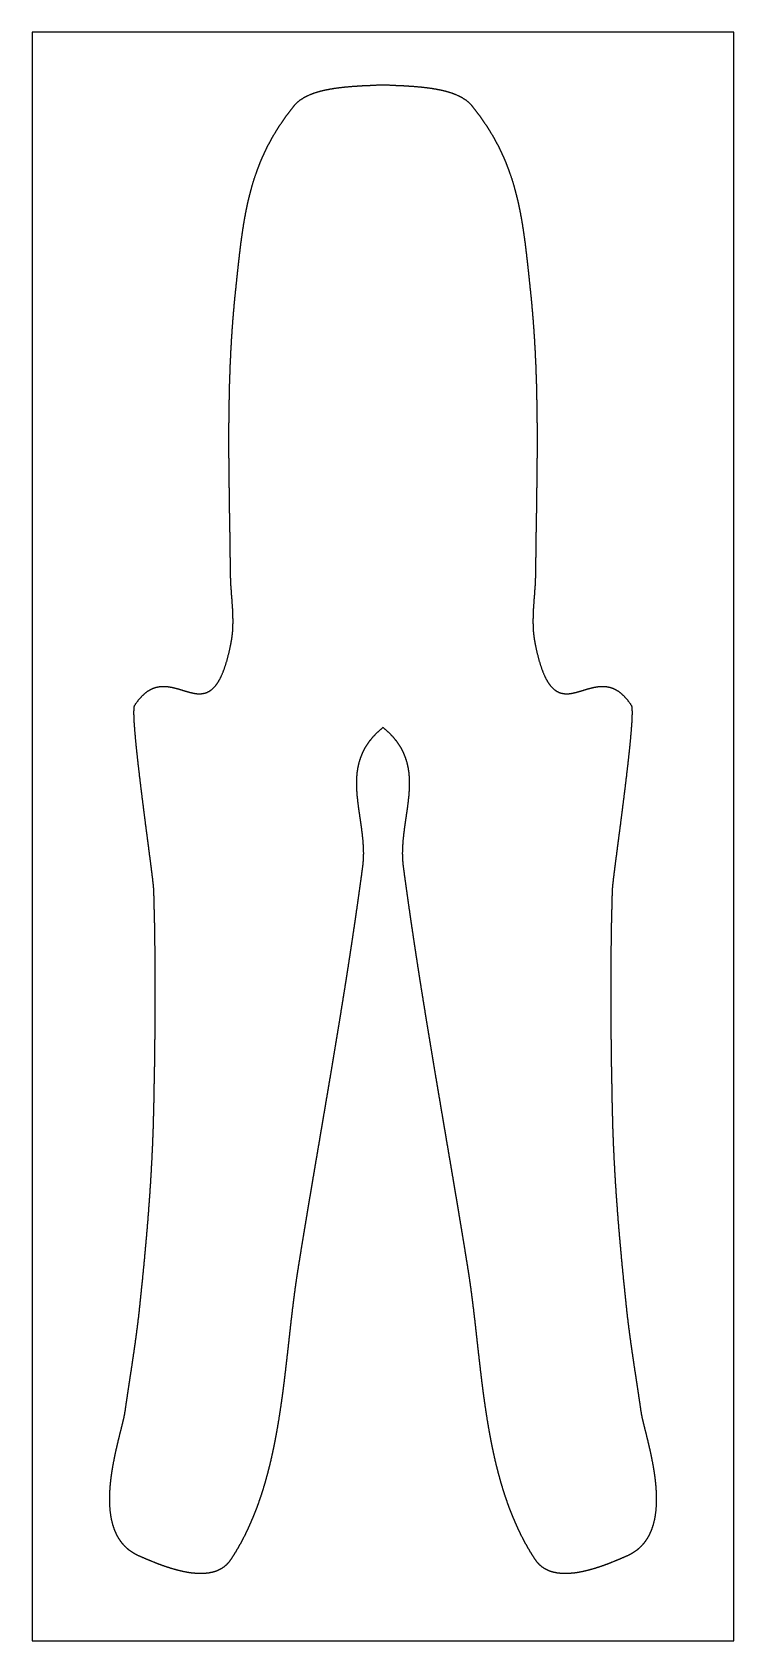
# Model space of a CAD drawing. Header units: metres. Extents: x -47 to 47, y -108 to 108.
import ezdxf

# ---------------------------------------------------------------- set-up
doc = ezdxf.new("R2010")
doc.units = ezdxf.units.M

msp = doc.modelspace()

# ---------------------------------------------------------------- linework, layer by layer
for points in [[(47.36, 108.48), (47.31, 108.48), (47.26, 108.48), (47.21, 108.48), (47.16, 108.48), (47.11, 108.48), (47.06, 108.48), (47.01, 108.48), (46.96, 108.48), (46.91, 108.48), (46.86, 108.48), (46.81, 108.48), (46.76, 108.48), (46.71, 108.48), (46.66, 108.48), (46.61, 108.48), (46.56, 108.48), (46.51, 108.48), (46.46, 108.48), (46.41, 108.48), (46.36, 108.48), (46.31, 108.48), (46.26, 108.48), (46.21, 108.48), (46.16, 108.48), (46.11, 108.48), (46.06, 108.48), (46.01, 108.48), (45.96, 108.48), (45.91, 108.48), (45.86, 108.48), (45.81, 108.48), (45.76, 108.48), (45.71, 108.48), (45.66, 108.48), (45.61, 108.48), (45.56, 108.48), (45.51, 108.48), (45.46, 108.48), (45.41, 108.48), (45.36, 108.48), (45.31, 108.48), (45.26, 108.48), (45.21, 108.48), (45.16, 108.48), (45.11, 108.48), (45.06, 108.48), (45.01, 108.48), (44.96, 108.48), (44.91, 108.48), (44.86, 108.48), (44.81, 108.48), (44.76, 108.48), (44.71, 108.48), (44.66, 108.48), (44.61, 108.48), (44.56, 108.48), (44.51, 108.48), (44.46, 108.48), (44.41, 108.48), (44.36, 108.48), (44.31, 108.48), (44.26, 108.48), (44.21, 108.48), (44.16, 108.48), (44.11, 108.48), (44.06, 108.48), (44.01, 108.48), (43.96, 108.48), (43.91, 108.48), (43.86, 108.48), (43.81, 108.48), (43.76, 108.48), (43.71, 108.48), (43.66, 108.48), (43.61, 108.48), (43.56, 108.48), (43.51, 108.48), (43.46, 108.48), (43.41, 108.48), (43.36, 108.48), (43.31, 108.48), (43.26, 108.48), (43.21, 108.48), (43.16, 108.48), (43.11, 108.48), (43.06, 108.48), (43.01, 108.48), (42.96, 108.48), (42.91, 108.48), (42.86, 108.48), (42.81, 108.48), (42.76, 108.48), (42.71, 108.48), (42.66, 108.48), (42.61, 108.48), (42.56, 108.48), (42.51, 108.48), (42.46, 108.48), (42.41, 108.48), (42.36, 108.48), (42.31, 108.48), (42.26, 108.48), (42.21, 108.48), (42.16, 108.48), (42.11, 108.48), (42.06, 108.48), (42.01, 108.48), (41.96, 108.48), (41.91, 108.48), (41.86, 108.48), (41.81, 108.48), (41.76, 108.48), (41.71, 108.48), (41.66, 108.48), (41.61, 108.48), (41.56, 108.48), (41.51, 108.48), (41.46, 108.48), (41.41, 108.48), (41.36, 108.48), (41.31, 108.48), (41.26, 108.48), (41.21, 108.48), (41.16, 108.48), (41.11, 108.48), (41.06, 108.48), (41.01, 108.48), (40.96, 108.48), (40.91, 108.48), (40.86, 108.48), (40.81, 108.48), (40.76, 108.48), (40.71, 108.48), (40.66, 108.48), (40.61, 108.48), (40.56, 108.48), (40.51, 108.48), (40.46, 108.48), (40.41, 108.48), (40.36, 108.48), (40.31, 108.48), (40.26, 108.48), (40.21, 108.48), (40.16, 108.48), (40.11, 108.48), (40.06, 108.48), (40.01, 108.48), (39.96, 108.48), (39.91, 108.48), (39.86, 108.48), (39.81, 108.48), (39.76, 108.48), (39.71, 108.48), (39.66, 108.48), (39.61, 108.48), (39.56, 108.48), (39.51, 108.48), (39.46, 108.48), (39.41, 108.48), (39.36, 108.48), (39.31, 108.48), (39.26, 108.48), (39.21, 108.48), (39.16, 108.48), (39.11, 108.48), (39.06, 108.48), (39.01, 108.48), (38.96, 108.48), (38.91, 108.48), (38.86, 108.48), (38.81, 108.48), (38.76, 108.48), (38.71, 108.48), (38.66, 108.48), (38.61, 108.48), (38.56, 108.48), (38.51, 108.48), (38.46, 108.48), (38.41, 108.48), (38.36, 108.48), (38.31, 108.48), (38.26, 108.48), (38.21, 108.48), (38.16, 108.48), (38.11, 108.48), (38.06, 108.48), (38.01, 108.48), (37.96, 108.48), (37.91, 108.48), (37.86, 108.48), (37.81, 108.48), (37.76, 108.48), (37.71, 108.48), (37.66, 108.48), (37.61, 108.48), (37.56, 108.48), (37.51, 108.48), (37.46, 108.48), (37.41, 108.48), (37.36, 108.48), (37.31, 108.48), (37.26, 108.48), (37.21, 108.48), (37.16, 108.48), (37.11, 108.48), (37.06, 108.48), (37.01, 108.48), (36.96, 108.48), (36.91, 108.48), (36.86, 108.48), (36.81, 108.48), (36.76, 108.48), (36.71, 108.48), (36.66, 108.48), (36.61, 108.48), (36.56, 108.48), (36.51, 108.48), (36.46, 108.48), (36.41, 108.48), (36.36, 108.48), (36.31, 108.48), (36.26, 108.48), (36.21, 108.48), (36.16, 108.48), (36.11, 108.48), (36.06, 108.48), (36.01, 108.48), (35.96, 108.48), (35.91, 108.48), (35.86, 108.48), (35.81, 108.48), (35.76, 108.48), (35.71, 108.48), (35.66, 108.48), (35.61, 108.48), (35.56, 108.48), (35.51, 108.48), (35.46, 108.48), (35.41, 108.48), (35.36, 108.48), (35.31, 108.48), (35.26, 108.48), (35.21, 108.48), (35.16, 108.48), (35.11, 108.48), (35.06, 108.48), (35.01, 108.48), (34.96, 108.48), (34.91, 108.48), (34.86, 108.48), (34.81, 108.48), (34.76, 108.48), (34.71, 108.48), (34.66, 108.48), (34.61, 108.48), (34.56, 108.48), (34.51, 108.48), (34.46, 108.48), (34.41, 108.48), (34.36, 108.48), (34.31, 108.48), (34.26, 108.48), (34.21, 108.48), (34.16, 108.48), (34.11, 108.48), (34.06, 108.48), (34.01, 108.48), (33.96, 108.48), (33.91, 108.48), (33.86, 108.48), (33.81, 108.48), (33.76, 108.48), (33.71, 108.48), (33.66, 108.48), (33.61, 108.48), (33.56, 108.48), (33.51, 108.48), (33.46, 108.48), (33.41, 108.48), (33.36, 108.48), (33.31, 108.48), (33.26, 108.48), (33.21, 108.48), (33.16, 108.48), (33.11, 108.48), (33.06, 108.48), (33.01, 108.48), (32.96, 108.48), (32.91, 108.48), (32.86, 108.48), (32.81, 108.48), (32.76, 108.48), (32.71, 108.48), (32.66, 108.48), (32.61, 108.48), (32.56, 108.48), (32.51, 108.48), (32.46, 108.48), (32.41, 108.48), (32.36, 108.48), (32.31, 108.48), (32.26, 108.48), (32.21, 108.48), (32.16, 108.48), (32.11, 108.48), (32.06, 108.48), (32.01, 108.48), (31.96, 108.48), (31.91, 108.48), (31.86, 108.48), (31.81, 108.48), (31.76, 108.48), (31.71, 108.48), (31.66, 108.48), (31.61, 108.48), (31.56, 108.48), (31.51, 108.48), (31.46, 108.48), (31.41, 108.48), (31.36, 108.48), (31.31, 108.48), (31.26, 108.48), (31.21, 108.48), (31.16, 108.48), (31.11, 108.48), (31.06, 108.48), (31.01, 108.48), (30.96, 108.48), (30.91, 108.48), (30.86, 108.48), (30.81, 108.48), (30.76, 108.48), (30.71, 108.48), (30.66, 108.48), (30.61, 108.48), (30.56, 108.48), (30.51, 108.48), (30.46, 108.48), (30.41, 108.48), (30.36, 108.48), (30.31, 108.48), (30.26, 108.48), (30.21, 108.48), (30.16, 108.48), (30.11, 108.48), (30.06, 108.48), (30.01, 108.48), (29.96, 108.48), (29.91, 108.48), (29.86, 108.48), (29.81, 108.48), (29.76, 108.48), (29.71, 108.48), (29.66, 108.48), (29.61, 108.48), (29.56, 108.48), (29.51, 108.48), (29.46, 108.48), (29.41, 108.48), (29.36, 108.48), (29.31, 108.48), (29.26, 108.48), (29.21, 108.48), (29.16, 108.48), (29.11, 108.48), (29.06, 108.48), (29.01, 108.48), (28.96, 108.48), (28.91, 108.48), (28.86, 108.48), (28.81, 108.48), (28.76, 108.48), (28.71, 108.48), (28.66, 108.48), (28.61, 108.48), (28.56, 108.48), (28.51, 108.48), (28.46, 108.48), (28.41, 108.48), (28.36, 108.48), (28.31, 108.48), (28.26, 108.48), (28.21, 108.48), (28.16, 108.48), (28.11, 108.48), (28.06, 108.48), (28.01, 108.48), (27.96, 108.48), (27.91, 108.48), (27.86, 108.48), (27.81, 108.48), (27.76, 108.48), (27.71, 108.48), (27.66, 108.48), (27.61, 108.48), (27.56, 108.48), (27.51, 108.48), (27.46, 108.48), (27.41, 108.48), (27.36, 108.48), (27.31, 108.48), (27.26, 108.48), (27.21, 108.48), (27.16, 108.48), (27.11, 108.48), (27.06, 108.48), (27.01, 108.48), (26.96, 108.48), (26.91, 108.48), (26.86, 108.48), (26.81, 108.48), (26.76, 108.48), (26.71, 108.48), (26.66, 108.48), (26.61, 108.48), (26.56, 108.48), (26.51, 108.48), (26.46, 108.48), (26.41, 108.48), (26.36, 108.48), (26.31, 108.48), (26.26, 108.48), (26.21, 108.48), (26.16, 108.48), (26.11, 108.48), (26.06, 108.48), (26.01, 108.48), (25.96, 108.48), (25.91, 108.48), (25.86, 108.48), (25.81, 108.48), (25.76, 108.48), (25.71, 108.48), (25.66, 108.48), (25.61, 108.48), (25.56, 108.48), (25.51, 108.48), (25.46, 108.48), (25.41, 108.48), (25.36, 108.48), (25.31, 108.48), (25.26, 108.48), (25.21, 108.48), (25.16, 108.48), (25.11, 108.48), (25.06, 108.48), (25.01, 108.48), (24.96, 108.48), (24.91, 108.48), (24.86, 108.48), (24.81, 108.48), (24.76, 108.48), (24.71, 108.48), (24.66, 108.48), (24.61, 108.48), (24.56, 108.48), (24.51, 108.48), (24.46, 108.48), (24.41, 108.48), (24.36, 108.48), (24.31, 108.48), (24.26, 108.48), (24.21, 108.48), (24.16, 108.48), (24.11, 108.48), (24.06, 108.48), (24.01, 108.48), (23.96, 108.48), (23.91, 108.48), (23.86, 108.48), (23.81, 108.48), (23.76, 108.48), (23.71, 108.48), (23.66, 108.48), (23.61, 108.48), (23.56, 108.48), (23.51, 108.48), (23.46, 108.48), (23.41, 108.48), (23.36, 108.48), (23.31, 108.48), (23.26, 108.48), (23.21, 108.48), (23.16, 108.48), (23.11, 108.48), (23.06, 108.48), (23.01, 108.48), (22.96, 108.48), (22.91, 108.48), (22.86, 108.48), (22.81, 108.48), (22.76, 108.48), (22.71, 108.48), (22.66, 108.48), (22.61, 108.48), (22.56, 108.48), (22.51, 108.48), (22.46, 108.48), (22.41, 108.48), (22.36, 108.48), (22.31, 108.48), (22.26, 108.48), (22.21, 108.48), (22.16, 108.48), (22.11, 108.48), (22.06, 108.48), (22.01, 108.48), (21.96, 108.48), (21.91, 108.48), (21.86, 108.48), (21.81, 108.48), (21.76, 108.48), (21.71, 108.48), (21.66, 108.48), (21.61, 108.48), (21.56, 108.48), (21.51, 108.48), (21.46, 108.48), (21.41, 108.48), (21.36, 108.48), (21.31, 108.48), (21.26, 108.48), (21.21, 108.48), (21.16, 108.48), (21.11, 108.48), (21.06, 108.48), (21.01, 108.48), (20.96, 108.48), (20.91, 108.48), (20.86, 108.48), (20.81, 108.48), (20.76, 108.48), (20.71, 108.48), (20.66, 108.48), (20.61, 108.48), (20.56, 108.48), (20.51, 108.48), (20.46, 108.48), (20.41, 108.48), (20.36, 108.48), (20.31, 108.48), (20.26, 108.48), (20.21, 108.48), (20.16, 108.48), (20.11, 108.48), (20.06, 108.48), (20.01, 108.48), (19.96, 108.48), (19.91, 108.48), (19.86, 108.48), (19.81, 108.48), (19.76, 108.48), (19.7, 108.48), (19.65, 108.48), (19.6, 108.48), (19.55, 108.48), (19.5, 108.48), (19.45, 108.48), (19.4, 108.48), (19.35, 108.48), (19.3, 108.48), (19.25, 108.48), (19.2, 108.48), (19.15, 108.48), (19.1, 108.48), (19.05, 108.48), (19, 108.48), (18.95, 108.48), (18.9, 108.48), (18.85, 108.48), (18.8, 108.48), (18.75, 108.48), (18.7, 108.48), (18.65, 108.48), (18.6, 108.48), (18.55, 108.48), (18.5, 108.48), (18.45, 108.48), (18.4, 108.48), (18.35, 108.48), (18.3, 108.48), (18.25, 108.48), (18.2, 108.48), (18.15, 108.48), (18.1, 108.48), (18.05, 108.48), (18, 108.48), (17.95, 108.48), (17.9, 108.48), (17.85, 108.48), (17.8, 108.48), (17.75, 108.48), (17.7, 108.48), (17.65, 108.48), (17.6, 108.48), (17.55, 108.48), (17.5, 108.48), (17.45, 108.48), (17.4, 108.48), (17.35, 108.48), (17.3, 108.48), (17.25, 108.48), (17.2, 108.48), (17.15, 108.48), (17.1, 108.48), (17.05, 108.48), (17, 108.48), (16.95, 108.48), (16.9, 108.48), (16.85, 108.48), (16.8, 108.48), (16.75, 108.48), (16.7, 108.48), (16.65, 108.48), (16.6, 108.48), (16.55, 108.48), (16.5, 108.48), (16.45, 108.48), (16.4, 108.48), (16.35, 108.48), (16.3, 108.48), (16.25, 108.48), (16.2, 108.48), (16.15, 108.48), (16.1, 108.48), (16.05, 108.48), (16, 108.48), (15.95, 108.48), (15.9, 108.48), (15.85, 108.48), (15.8, 108.48), (15.75, 108.48), (15.7, 108.48), (15.65, 108.48), (15.6, 108.48), (15.55, 108.48), (15.5, 108.48), (15.45, 108.48), (15.4, 108.48), (15.35, 108.48), (15.3, 108.48), (15.25, 108.48), (15.2, 108.48), (15.15, 108.48), (15.1, 108.48), (15.05, 108.48), (15, 108.48), (14.95, 108.48), (14.9, 108.48), (14.85, 108.48), (14.8, 108.48), (14.75, 108.48), (14.7, 108.48), (14.65, 108.48), (14.6, 108.48), (14.55, 108.48), (14.5, 108.48), (14.45, 108.48), (14.4, 108.48), (14.35, 108.48), (14.3, 108.48), (14.25, 108.48), (14.2, 108.48), (14.15, 108.48), (14.1, 108.48), (14.05, 108.48), (14, 108.48), (13.95, 108.48), (13.9, 108.48), (13.85, 108.48), (13.8, 108.48), (13.75, 108.48), (13.7, 108.48), (13.65, 108.48), (13.6, 108.48), (13.55, 108.48), (13.5, 108.48), (13.45, 108.48), (13.4, 108.48), (13.35, 108.48), (13.3, 108.48), (13.25, 108.48), (13.2, 108.48), (13.15, 108.48), (13.1, 108.48), (13.05, 108.48), (13, 108.48), (12.95, 108.48), (12.9, 108.48), (12.85, 108.48), (12.8, 108.48), (12.75, 108.48), (12.7, 108.48), (12.65, 108.48), (12.6, 108.48), (12.55, 108.48), (12.5, 108.48), (12.45, 108.48), (12.4, 108.48), (12.35, 108.48), (12.3, 108.48), (12.25, 108.48), (12.2, 108.48), (12.15, 108.48), (12.1, 108.48), (12.05, 108.48), (12, 108.48), (11.95, 108.48), (11.9, 108.48), (11.85, 108.48), (11.8, 108.48), (11.75, 108.48), (11.7, 108.48), (11.65, 108.48), (11.6, 108.48), (11.55, 108.48), (11.5, 108.48), (11.45, 108.48), (11.4, 108.48), (11.35, 108.48), (11.3, 108.48), (11.25, 108.48), (11.2, 108.48), (11.15, 108.48), (11.1, 108.48), (11.05, 108.48), (11, 108.48), (10.95, 108.48), (10.9, 108.48), (10.85, 108.48), (10.8, 108.48), (10.75, 108.48), (10.7, 108.48), (10.65, 108.48), (10.6, 108.48), (10.55, 108.48), (10.5, 108.48), (10.45, 108.48), (10.4, 108.48), (10.35, 108.48), (10.3, 108.48), (10.25, 108.48), (10.2, 108.48), (10.15, 108.48), (10.1, 108.48), (10.05, 108.48), (10, 108.48), (9.95, 108.48), (9.9, 108.48), (9.85, 108.48), (9.8, 108.48), (9.75, 108.48), (9.7, 108.48), (9.65, 108.48), (9.6, 108.48), (9.55, 108.48), (9.5, 108.48), (9.45, 108.48), (9.4, 108.48), (9.35, 108.48), (9.3, 108.48), (9.25, 108.48), (9.2, 108.48), (9.15, 108.48), (9.1, 108.48), (9.05, 108.48), (9, 108.48), (8.95, 108.48), (8.9, 108.48), (8.85, 108.48), (8.8, 108.48), (8.75, 108.48), (8.7, 108.48), (8.65, 108.48), (8.6, 108.48), (8.55, 108.48), (8.5, 108.48), (8.45, 108.48), (8.4, 108.48), (8.35, 108.48), (8.3, 108.48), (8.25, 108.48), (8.2, 108.48), (8.15, 108.48), (8.1, 108.48), (8.05, 108.48), (8, 108.48), (7.95, 108.48), (7.9, 108.48), (7.85, 108.48), (7.8, 108.48), (7.75, 108.48), (7.7, 108.48), (7.65, 108.48), (7.6, 108.48), (7.55, 108.48), (7.5, 108.48), (7.45, 108.48), (7.4, 108.48), (7.35, 108.48), (7.3, 108.48), (7.25, 108.48), (7.2, 108.48), (7.15, 108.48), (7.1, 108.48), (7.05, 108.48), (7, 108.48), (6.95, 108.48), (6.9, 108.48), (6.85, 108.48), (6.8, 108.48), (6.75, 108.48), (6.7, 108.48), (6.65, 108.48), (6.6, 108.48), (6.55, 108.48), (6.5, 108.48), (6.45, 108.48), (6.4, 108.48), (6.35, 108.48), (6.3, 108.48), (6.25, 108.48), (6.2, 108.48), (6.15, 108.48), (6.1, 108.48), (6.05, 108.48), (6, 108.48), (5.95, 108.48), (5.9, 108.48), (5.85, 108.48), (5.8, 108.48), (5.75, 108.48), (5.7, 108.48), (5.65, 108.48), (5.6, 108.48), (5.55, 108.48), (5.5, 108.48), (5.45, 108.48), (5.4, 108.48), (5.35, 108.48), (5.3, 108.48), (5.25, 108.48), (5.2, 108.48), (5.15, 108.48), (5.1, 108.48), (5.05, 108.48), (5, 108.48), (4.95, 108.48), (4.9, 108.48), (4.85, 108.48), (4.8, 108.48), (4.75, 108.48), (4.7, 108.48), (4.65, 108.48), (4.6, 108.48), (4.55, 108.48), (4.5, 108.48), (4.45, 108.48), (4.4, 108.48), (4.35, 108.48), (4.3, 108.48), (4.25, 108.48), (4.2, 108.48), (4.15, 108.48), (4.1, 108.48), (4.05, 108.48), (4, 108.48), (3.95, 108.48), (3.9, 108.48), (3.85, 108.48), (3.8, 108.48), (3.75, 108.48), (3.7, 108.48), (3.65, 108.48), (3.6, 108.48), (3.55, 108.48), (3.5, 108.48), (3.45, 108.48), (3.4, 108.48), (3.35, 108.48), (3.3, 108.48), (3.25, 108.48), (3.2, 108.48), (3.15, 108.48), (3.1, 108.48), (3.05, 108.48), (3, 108.48), (2.95, 108.48), (2.9, 108.48), (2.85, 108.48), (2.8, 108.48), (2.75, 108.48), (2.7, 108.48), (2.65, 108.48), (2.6, 108.48), (2.55, 108.48), (2.5, 108.48), (2.45, 108.48), (2.4, 108.48), (2.35, 108.48), (2.3, 108.48), (2.25, 108.48), (2.2, 108.48), (2.15, 108.48), (2.1, 108.48), (2.05, 108.48), (2, 108.48), (1.95, 108.48), (1.9, 108.48), (1.85, 108.48), (1.8, 108.48), (1.75, 108.48), (1.7, 108.48), (1.65, 108.48), (1.6, 108.48), (1.55, 108.48), (1.5, 108.48), (1.45, 108.48), (1.4, 108.48), (1.35, 108.48), (1.3, 108.48), (1.25, 108.48), (1.2, 108.48), (1.15, 108.48), (1.1, 108.48), (1.05, 108.48), (1, 108.48), (0.95, 108.48), (0.9, 108.48), (0.85, 108.48), (0.8, 108.48), (0.75, 108.48), (0.7, 108.48), (0.65, 108.48), (0.6, 108.48), (0.55, 108.48), (0.5, 108.48), (0.45, 108.48), (0.4, 108.48), (0.35, 108.48), (0.3, 108.48), (0.25, 108.48), (0.2, 108.48), (0.15, 108.48), (0.1, 108.48), (0.05, 108.48), (0, 108.48), (-0.05, 108.48), (-0.1, 108.48), (-0.15, 108.48), (-0.2, 108.48), (-0.25, 108.48), (-0.3, 108.48), (-0.35, 108.48), (-0.4, 108.48), (-0.45, 108.48), (-0.5, 108.48), (-0.55, 108.48), (-0.6, 108.48), (-0.65, 108.48), (-0.7, 108.48), (-0.75, 108.48), (-0.8, 108.48), (-0.85, 108.48), (-0.9, 108.48), (-0.95, 108.48), (-1, 108.48), (-1.05, 108.48), (-1.1, 108.48), (-1.15, 108.48), (-1.2, 108.48), (-1.25, 108.48), (-1.3, 108.48), (-1.35, 108.48), (-1.4, 108.48), (-1.45, 108.48), (-1.5, 108.48), (-1.55, 108.48), (-1.6, 108.48), (-1.65, 108.48), (-1.7, 108.48), (-1.75, 108.48), (-1.8, 108.48), (-1.85, 108.48), (-1.9, 108.48), (-1.95, 108.48), (-2, 108.48), (-2.05, 108.48), (-2.1, 108.48), (-2.15, 108.48), (-2.2, 108.48), (-2.25, 108.48), (-2.3, 108.48), (-2.35, 108.48), (-2.4, 108.48), (-2.45, 108.48), (-2.5, 108.48), (-2.55, 108.48), (-2.6, 108.48), (-2.65, 108.48), (-2.7, 108.48), (-2.75, 108.48), (-2.8, 108.48), (-2.85, 108.48), (-2.9, 108.48), (-2.95, 108.48), (-3, 108.48), (-3.05, 108.48), (-3.1, 108.48), (-3.15, 108.48), (-3.2, 108.48), (-3.25, 108.48), (-3.3, 108.48), (-3.35, 108.48), (-3.4, 108.48), (-3.45, 108.48), (-3.5, 108.48), (-3.55, 108.48), (-3.6, 108.48), (-3.65, 108.48), (-3.7, 108.48), (-3.75, 108.48), (-3.8, 108.48), (-3.85, 108.48), (-3.9, 108.48), (-3.95, 108.48), (-4, 108.48), (-4.05, 108.48), (-4.1, 108.48), (-4.15, 108.48), (-4.2, 108.48), (-4.25, 108.48), (-4.3, 108.48), (-4.35, 108.48), (-4.4, 108.48), (-4.45, 108.48), (-4.5, 108.48), (-4.55, 108.48), (-4.6, 108.48), (-4.65, 108.48), (-4.7, 108.48), (-4.75, 108.48), (-4.8, 108.48), (-4.85, 108.48), (-4.9, 108.48), (-4.95, 108.48), (-5, 108.48), (-5.05, 108.48), (-5.1, 108.48), (-5.15, 108.48), (-5.2, 108.48), (-5.25, 108.48), (-5.3, 108.48), (-5.35, 108.48), (-5.4, 108.48), (-5.45, 108.48), (-5.5, 108.48), (-5.55, 108.48), (-5.6, 108.48), (-5.65, 108.48), (-5.7, 108.48), (-5.75, 108.48), (-5.8, 108.48), (-5.85, 108.48), (-5.9, 108.48), (-5.95, 108.48), (-6, 108.48), (-6.05, 108.48), (-6.1, 108.48), (-6.15, 108.48), (-6.2, 108.48), (-6.25, 108.48), (-6.3, 108.48), (-6.35, 108.48), (-6.4, 108.48), (-6.45, 108.48), (-6.5, 108.48), (-6.55, 108.48), (-6.6, 108.48), (-6.65, 108.48), (-6.7, 108.48), (-6.75, 108.48), (-6.8, 108.48), (-6.85, 108.48), (-6.9, 108.48), (-6.95, 108.48), (-7, 108.48), (-7.05, 108.48), (-7.1, 108.48), (-7.15, 108.48), (-7.2, 108.48), (-7.25, 108.48), (-7.3, 108.48), (-7.35, 108.48), (-7.4, 108.48), (-7.45, 108.48), (-7.5, 108.48), (-7.55, 108.48), (-7.6, 108.48), (-7.65, 108.48), (-7.7, 108.48), (-7.75, 108.48), (-7.8, 108.48), (-7.85, 108.48), (-7.9, 108.48), (-7.95, 108.48), (-8, 108.48), (-8.05, 108.48), (-8.1, 108.48), (-8.15, 108.48), (-8.2, 108.48), (-8.25, 108.48), (-8.3, 108.48), (-8.35, 108.48), (-8.4, 108.48), (-8.45, 108.48), (-8.5, 108.48), (-8.55, 108.48), (-8.6, 108.48), (-8.65, 108.48), (-8.7, 108.48), (-8.75, 108.48), (-8.8, 108.48), (-8.85, 108.48), (-8.9, 108.48), (-8.95, 108.48), (-9, 108.48), (-9.05, 108.48), (-9.1, 108.48), (-9.15, 108.48), (-9.2, 108.48), (-9.25, 108.48), (-9.3, 108.48), (-9.35, 108.48), (-9.4, 108.48), (-9.45, 108.48), (-9.5, 108.48), (-9.55, 108.48), (-9.6, 108.48), (-9.65, 108.48), (-9.7, 108.48), (-9.75, 108.48), (-9.8, 108.48), (-9.85, 108.48), (-9.9, 108.48), (-9.95, 108.48), (-10, 108.48), (-10.05, 108.48), (-10.1, 108.48), (-10.15, 108.48), (-10.2, 108.48), (-10.25, 108.48), (-10.3, 108.48), (-10.35, 108.48), (-10.4, 108.48), (-10.45, 108.48), (-10.5, 108.48), (-10.55, 108.48), (-10.6, 108.48), (-10.65, 108.48), (-10.7, 108.48), (-10.75, 108.48), (-10.8, 108.48), (-10.85, 108.48), (-10.9, 108.48), (-10.95, 108.48), (-11, 108.48), (-11.05, 108.48), (-11.1, 108.48), (-11.15, 108.48), (-11.2, 108.48), (-11.25, 108.48), (-11.3, 108.48), (-11.35, 108.48), (-11.4, 108.48), (-11.45, 108.48), (-11.5, 108.48), (-11.55, 108.48), (-11.6, 108.48), (-11.65, 108.48), (-11.7, 108.48), (-11.75, 108.48), (-11.8, 108.48), (-11.85, 108.48), (-11.9, 108.48), (-11.95, 108.48), (-12, 108.48), (-12.05, 108.48), (-12.1, 108.48), (-12.15, 108.48), (-12.2, 108.48), (-12.25, 108.48), (-12.3, 108.48), (-12.35, 108.48), (-12.4, 108.48), (-12.45, 108.48), (-12.5, 108.48), (-12.55, 108.48), (-12.6, 108.48), (-12.65, 108.48), (-12.7, 108.48), (-12.75, 108.48), (-12.8, 108.48), (-12.85, 108.48), (-12.9, 108.48), (-12.95, 108.48), (-13, 108.48), (-13.05, 108.48), (-13.1, 108.48), (-13.15, 108.48), (-13.2, 108.48), (-13.25, 108.48), (-13.3, 108.48), (-13.35, 108.48), (-13.4, 108.48), (-13.45, 108.48), (-13.5, 108.48), (-13.55, 108.48), (-13.6, 108.48), (-13.65, 108.48), (-13.7, 108.48), (-13.75, 108.48), (-13.8, 108.48), (-13.85, 108.48), (-13.9, 108.48), (-13.95, 108.48), (-14, 108.48), (-14.05, 108.48), (-14.1, 108.48), (-14.15, 108.48), (-14.2, 108.48), (-14.25, 108.48), (-14.3, 108.48), (-14.35, 108.48), (-14.4, 108.48), (-14.45, 108.48), (-14.5, 108.48), (-14.55, 108.48), (-14.6, 108.48), (-14.65, 108.48), (-14.7, 108.48), (-14.75, 108.48), (-14.8, 108.48), (-14.85, 108.48), (-14.9, 108.48), (-14.95, 108.48), (-15, 108.48), (-15.05, 108.48), (-15.1, 108.48), (-15.15, 108.48), (-15.2, 108.48), (-15.25, 108.48), (-15.3, 108.48), (-15.35, 108.48), (-15.4, 108.48), (-15.45, 108.48), (-15.5, 108.48), (-15.55, 108.48), (-15.6, 108.48), (-15.65, 108.48), (-15.7, 108.48), (-15.75, 108.48), (-15.8, 108.48), (-15.85, 108.48), (-15.9, 108.48), (-15.95, 108.48), (-16, 108.48), (-16.05, 108.48), (-16.1, 108.48), (-16.15, 108.48), (-16.2, 108.48), (-16.25, 108.48), (-16.3, 108.48), (-16.35, 108.48), (-16.4, 108.48), (-16.45, 108.48), (-16.5, 108.48), (-16.55, 108.48), (-16.6, 108.48), (-16.65, 108.48), (-16.7, 108.48), (-16.75, 108.48), (-16.8, 108.48), (-16.85, 108.48), (-16.9, 108.48), (-16.95, 108.48), (-17, 108.48), (-17.05, 108.48), (-17.1, 108.48), (-17.15, 108.48), (-17.2, 108.48), (-17.25, 108.48), (-17.3, 108.48), (-17.35, 108.48), (-17.4, 108.48), (-17.45, 108.48), (-17.5, 108.48), (-17.55, 108.48), (-17.6, 108.48), (-17.65, 108.48), (-17.7, 108.48), (-17.75, 108.48), (-17.8, 108.48), (-17.85, 108.48), (-17.9, 108.48), (-17.95, 108.48), (-18, 108.48), (-18.05, 108.48), (-18.1, 108.48), (-18.15, 108.48), (-18.2, 108.48), (-18.25, 108.48), (-18.3, 108.48), (-18.35, 108.48), (-18.4, 108.48), (-18.45, 108.48), (-18.5, 108.48), (-18.55, 108.48), (-18.6, 108.48), (-18.65, 108.48), (-18.7, 108.48), (-18.75, 108.48), (-18.8, 108.48), (-18.85, 108.48), (-18.9, 108.48), (-18.95, 108.48), (-19, 108.48), (-19.05, 108.48), (-19.1, 108.48), (-19.15, 108.48), (-19.2, 108.48), (-19.25, 108.48), (-19.3, 108.48), (-19.35, 108.48), (-19.4, 108.48), (-19.45, 108.48), (-19.5, 108.48), (-19.55, 108.48), (-19.6, 108.48), (-19.65, 108.48), (-19.7, 108.48), (-19.76, 108.48), (-19.81, 108.48), (-19.86, 108.48), (-19.91, 108.48), (-19.96, 108.48), (-20.01, 108.48), (-20.06, 108.48), (-20.11, 108.48), (-20.16, 108.48), (-20.21, 108.48), (-20.26, 108.48), (-20.31, 108.48), (-20.36, 108.48), (-20.41, 108.48), (-20.46, 108.48), (-20.51, 108.48), (-20.56, 108.48), (-20.61, 108.48), (-20.66, 108.48), (-20.71, 108.48), (-20.76, 108.48), (-20.81, 108.48), (-20.86, 108.48), (-20.91, 108.48), (-20.96, 108.48), (-21.01, 108.48), (-21.06, 108.48), (-21.11, 108.48), (-21.16, 108.48), (-21.21, 108.48), (-21.26, 108.48), (-21.31, 108.48), (-21.36, 108.48), (-21.41, 108.48), (-21.46, 108.48), (-21.51, 108.48), (-21.56, 108.48), (-21.61, 108.48), (-21.66, 108.48), (-21.71, 108.48), (-21.76, 108.48), (-21.81, 108.48), (-21.86, 108.48), (-21.91, 108.48), (-21.96, 108.48), (-22.01, 108.48), (-22.06, 108.48), (-22.11, 108.48), (-22.16, 108.48), (-22.21, 108.48), (-22.26, 108.48), (-22.31, 108.48), (-22.36, 108.48), (-22.41, 108.48), (-22.46, 108.48), (-22.51, 108.48), (-22.56, 108.48), (-22.61, 108.48), (-22.66, 108.48), (-22.71, 108.48), (-22.76, 108.48), (-22.81, 108.48), (-22.86, 108.48), (-22.91, 108.48), (-22.96, 108.48), (-23.01, 108.48), (-23.06, 108.48), (-23.11, 108.48), (-23.16, 108.48), (-23.21, 108.48), (-23.26, 108.48), (-23.31, 108.48), (-23.36, 108.48), (-23.41, 108.48), (-23.46, 108.48), (-23.51, 108.48), (-23.56, 108.48), (-23.61, 108.48), (-23.66, 108.48), (-23.71, 108.48), (-23.76, 108.48), (-23.81, 108.48), (-23.86, 108.48), (-23.91, 108.48), (-23.96, 108.48), (-24.01, 108.48), (-24.06, 108.48), (-24.11, 108.48), (-24.16, 108.48), (-24.21, 108.48), (-24.26, 108.48), (-24.31, 108.48), (-24.36, 108.48), (-24.41, 108.48), (-24.46, 108.48), (-24.51, 108.48), (-24.56, 108.48), (-24.61, 108.48), (-24.66, 108.48), (-24.71, 108.48), (-24.76, 108.48), (-24.81, 108.48), (-24.86, 108.48), (-24.91, 108.48), (-24.96, 108.48), (-25.01, 108.48), (-25.06, 108.48), (-25.11, 108.48), (-25.16, 108.48), (-25.21, 108.48), (-25.26, 108.48), (-25.31, 108.48), (-25.36, 108.48), (-25.41, 108.48), (-25.46, 108.48), (-25.51, 108.48), (-25.56, 108.48), (-25.61, 108.48), (-25.66, 108.48), (-25.71, 108.48), (-25.76, 108.48), (-25.81, 108.48), (-25.86, 108.48), (-25.91, 108.48), (-25.96, 108.48), (-26.01, 108.48), (-26.06, 108.48), (-26.11, 108.48), (-26.16, 108.48), (-26.21, 108.48), (-26.26, 108.48), (-26.31, 108.48), (-26.36, 108.48), (-26.41, 108.48), (-26.46, 108.48), (-26.51, 108.48), (-26.56, 108.48), (-26.61, 108.48), (-26.66, 108.48), (-26.71, 108.48), (-26.76, 108.48), (-26.81, 108.48), (-26.86, 108.48), (-26.91, 108.48), (-26.96, 108.48), (-27.01, 108.48), (-27.06, 108.48), (-27.11, 108.48), (-27.16, 108.48), (-27.21, 108.48), (-27.26, 108.48), (-27.31, 108.48), (-27.36, 108.48), (-27.41, 108.48), (-27.46, 108.48), (-27.51, 108.48), (-27.56, 108.48), (-27.61, 108.48), (-27.66, 108.48), (-27.71, 108.48), (-27.76, 108.48), (-27.81, 108.48), (-27.86, 108.48), (-27.91, 108.48), (-27.96, 108.48), (-28.01, 108.48), (-28.06, 108.48), (-28.11, 108.48), (-28.16, 108.48), (-28.21, 108.48), (-28.26, 108.48), (-28.31, 108.48), (-28.36, 108.48), (-28.41, 108.48), (-28.46, 108.48), (-28.51, 108.48), (-28.56, 108.48), (-28.61, 108.48), (-28.66, 108.48), (-28.71, 108.48), (-28.76, 108.48), (-28.81, 108.48), (-28.86, 108.48), (-28.91, 108.48), (-28.96, 108.48), (-29.01, 108.48), (-29.06, 108.48), (-29.11, 108.48), (-29.16, 108.48), (-29.21, 108.48), (-29.26, 108.48), (-29.31, 108.48), (-29.36, 108.48), (-29.41, 108.48), (-29.46, 108.48), (-29.51, 108.48), (-29.56, 108.48), (-29.61, 108.48), (-29.66, 108.48), (-29.71, 108.48), (-29.76, 108.48), (-29.81, 108.48), (-29.86, 108.48), (-29.91, 108.48), (-29.96, 108.48), (-30.01, 108.48), (-30.06, 108.48), (-30.11, 108.48), (-30.16, 108.48), (-30.21, 108.48), (-30.26, 108.48), (-30.31, 108.48), (-30.36, 108.48), (-30.41, 108.48), (-30.46, 108.48), (-30.51, 108.48), (-30.56, 108.48), (-30.61, 108.48), (-30.66, 108.48), (-30.71, 108.48), (-30.76, 108.48), (-30.81, 108.48), (-30.86, 108.48), (-30.91, 108.48), (-30.96, 108.48), (-31.01, 108.48), (-31.06, 108.48), (-31.11, 108.48), (-31.16, 108.48), (-31.21, 108.48), (-31.26, 108.48), (-31.31, 108.48), (-31.36, 108.48), (-31.41, 108.48), (-31.46, 108.48), (-31.51, 108.48), (-31.56, 108.48), (-31.61, 108.48), (-31.66, 108.48), (-31.71, 108.48), (-31.76, 108.48), (-31.81, 108.48), (-31.86, 108.48), (-31.91, 108.48), (-31.96, 108.48), (-32.01, 108.48), (-32.06, 108.48), (-32.11, 108.48), (-32.16, 108.48), (-32.21, 108.48), (-32.26, 108.48), (-32.31, 108.48), (-32.36, 108.48), (-32.41, 108.48), (-32.46, 108.48), (-32.51, 108.48), (-32.56, 108.48), (-32.61, 108.48), (-32.66, 108.48), (-32.71, 108.48), (-32.76, 108.48), (-32.81, 108.48), (-32.86, 108.48), (-32.91, 108.48), (-32.96, 108.48), (-33.01, 108.48), (-33.06, 108.48), (-33.11, 108.48), (-33.16, 108.48), (-33.21, 108.48), (-33.26, 108.48), (-33.31, 108.48), (-33.36, 108.48), (-33.41, 108.48), (-33.46, 108.48), (-33.51, 108.48), (-33.56, 108.48), (-33.61, 108.48), (-33.66, 108.48), (-33.71, 108.48), (-33.76, 108.48), (-33.81, 108.48), (-33.86, 108.48), (-33.91, 108.48), (-33.96, 108.48), (-34.01, 108.48), (-34.06, 108.48), (-34.11, 108.48), (-34.16, 108.48), (-34.21, 108.48), (-34.26, 108.48), (-34.31, 108.48), (-34.36, 108.48), (-34.41, 108.48), (-34.46, 108.48), (-34.51, 108.48), (-34.56, 108.48), (-34.61, 108.48), (-34.66, 108.48), (-34.71, 108.48), (-34.76, 108.48), (-34.81, 108.48), (-34.86, 108.48), (-34.91, 108.48), (-34.96, 108.48), (-35.01, 108.48), (-35.06, 108.48), (-35.11, 108.48), (-35.16, 108.48), (-35.21, 108.48), (-35.26, 108.48), (-35.31, 108.48), (-35.36, 108.48), (-35.41, 108.48), (-35.46, 108.48), (-35.51, 108.48), (-35.56, 108.48), (-35.61, 108.48), (-35.66, 108.48), (-35.71, 108.48), (-35.76, 108.48), (-35.81, 108.48), (-35.86, 108.48), (-35.91, 108.48), (-35.96, 108.48), (-36.01, 108.48), (-36.06, 108.48), (-36.11, 108.48), (-36.16, 108.48), (-36.21, 108.48), (-36.26, 108.48), (-36.31, 108.48), (-36.36, 108.48), (-36.41, 108.48), (-36.46, 108.48), (-36.51, 108.48), (-36.56, 108.48), (-36.61, 108.48), (-36.66, 108.48), (-36.71, 108.48), (-36.76, 108.48), (-36.81, 108.48), (-36.86, 108.48), (-36.91, 108.48), (-36.96, 108.48), (-37.01, 108.48), (-37.06, 108.48), (-37.11, 108.48), (-37.16, 108.48), (-37.21, 108.48), (-37.26, 108.48), (-37.31, 108.48), (-37.36, 108.48), (-37.41, 108.48), (-37.46, 108.48), (-37.51, 108.48), (-37.56, 108.48), (-37.61, 108.48), (-37.66, 108.48), (-37.71, 108.48), (-37.76, 108.48), (-37.81, 108.48), (-37.86, 108.48), (-37.91, 108.48), (-37.96, 108.48), (-38.01, 108.48), (-38.06, 108.48), (-38.11, 108.48), (-38.16, 108.48), (-38.21, 108.48), (-38.26, 108.48), (-38.31, 108.48), (-38.36, 108.48), (-38.41, 108.48), (-38.46, 108.48), (-38.51, 108.48), (-38.56, 108.48), (-38.61, 108.48), (-38.66, 108.48), (-38.71, 108.48), (-38.76, 108.48), (-38.81, 108.48), (-38.86, 108.48), (-38.91, 108.48), (-38.96, 108.48), (-39.01, 108.48), (-39.06, 108.48), (-39.11, 108.48), (-39.16, 108.48), (-39.21, 108.48), (-39.26, 108.48), (-39.31, 108.48), (-39.36, 108.48), (-39.41, 108.48), (-39.46, 108.48), (-39.51, 108.48), (-39.56, 108.48), (-39.61, 108.48), (-39.66, 108.48), (-39.71, 108.48), (-39.76, 108.48), (-39.81, 108.48), (-39.86, 108.48), (-39.91, 108.48), (-39.96, 108.48), (-40.01, 108.48), (-40.06, 108.48), (-40.11, 108.48), (-40.16, 108.48), (-40.21, 108.48), (-40.26, 108.48), (-40.31, 108.48), (-40.36, 108.48), (-40.41, 108.48), (-40.46, 108.48), (-40.51, 108.48), (-40.56, 108.48), (-40.61, 108.48), (-40.66, 108.48), (-40.71, 108.48), (-40.76, 108.48), (-40.81, 108.48), (-40.86, 108.48), (-40.91, 108.48), (-40.96, 108.48), (-41.01, 108.48), (-41.06, 108.48), (-41.11, 108.48), (-41.16, 108.48), (-41.21, 108.48), (-41.26, 108.48), (-41.31, 108.48), (-41.36, 108.48), (-41.41, 108.48), (-41.46, 108.48), (-41.51, 108.48), (-41.56, 108.48), (-41.61, 108.48), (-41.66, 108.48), (-41.71, 108.48), (-41.76, 108.48), (-41.81, 108.48), (-41.86, 108.48), (-41.91, 108.48), (-41.96, 108.48), (-42.01, 108.48), (-42.06, 108.48), (-42.11, 108.48), (-42.16, 108.48), (-42.21, 108.48), (-42.26, 108.48), (-42.31, 108.48), (-42.36, 108.48), (-42.41, 108.48), (-42.46, 108.48), (-42.51, 108.48), (-42.56, 108.48), (-42.61, 108.48), (-42.66, 108.48), (-42.71, 108.48), (-42.76, 108.48), (-42.81, 108.48), (-42.86, 108.48), (-42.91, 108.48), (-42.96, 108.48), (-43.01, 108.48), (-43.06, 108.48), (-43.11, 108.48), (-43.16, 108.48), (-43.21, 108.48), (-43.26, 108.48), (-43.31, 108.48), (-43.36, 108.48), (-43.41, 108.48), (-43.46, 108.48), (-43.51, 108.48), (-43.56, 108.48), (-43.61, 108.48), (-43.66, 108.48), (-43.71, 108.48), (-43.76, 108.48), (-43.81, 108.48), (-43.86, 108.48), (-43.91, 108.48), (-43.96, 108.48), (-44.01, 108.48), (-44.06, 108.48), (-44.11, 108.48), (-44.16, 108.48), (-44.21, 108.48), (-44.26, 108.48), (-44.31, 108.48), (-44.36, 108.48), (-44.41, 108.48), (-44.46, 108.48), (-44.51, 108.48), (-44.56, 108.48), (-44.61, 108.48), (-44.66, 108.48), (-44.71, 108.48), (-44.76, 108.48), (-44.81, 108.48), (-44.86, 108.48), (-44.91, 108.48), (-44.96, 108.48), (-45.01, 108.48), (-45.06, 108.48), (-45.11, 108.48), (-45.16, 108.48), (-45.21, 108.48), (-45.26, 108.48), (-45.31, 108.48), (-45.36, 108.48), (-45.41, 108.48), (-45.46, 108.48), (-45.51, 108.48), (-45.56, 108.48), (-45.61, 108.48), (-45.66, 108.48), (-45.71, 108.48), (-45.76, 108.48), (-45.81, 108.48), (-45.86, 108.48), (-45.91, 108.48), (-45.96, 108.48), (-46.01, 108.48), (-46.06, 108.48), (-46.11, 108.48), (-46.16, 108.48), (-46.21, 108.48), (-46.26, 108.48), (-46.31, 108.48), (-46.36, 108.48), (-46.41, 108.48), (-46.46, 108.48), (-46.51, 108.48), (-46.56, 108.48), (-46.61, 108.48), (-46.66, 108.48), (-46.71, 108.48), (-46.76, 108.48), (-46.81, 108.48), (-46.86, 108.48), (-46.91, 108.48), (-46.96, 108.48), (-47.01, 108.48), (-47.06, 108.48), (-47.11, 108.48), (-47.16, 108.48), (-47.21, 108.48), (-47.26, 108.48), (-47.31, 108.48), (-47.36, 108.48)], [(-47.36, 108.48), (-47.36, 108.43), (-47.36, 108.38), (-47.36, 108.33), (-47.36, 108.28), (-47.36, 108.23), (-47.36, 108.18), (-47.36, 108.13), (-47.36, 108.08), (-47.36, 108.03), (-47.36, 107.98), (-47.36, 107.93), (-47.36, 107.88), (-47.36, 107.83), (-47.36, 107.78), (-47.36, 107.73), (-47.36, 107.68), (-47.36, 107.63), (-47.36, 107.58), (-47.36, 107.53), (-47.36, 107.48), (-47.36, 107.43), (-47.36, 107.38), (-47.36, 107.33), (-47.36, 107.28), (-47.36, 107.23), (-47.36, 107.18), (-47.36, 107.13), (-47.36, 107.08), (-47.36, 107.03), (-47.36, 106.98), (-47.36, 106.93), (-47.36, 106.88), (-47.36, 106.83), (-47.36, 106.78), (-47.36, 106.73), (-47.36, 106.68), (-47.36, 106.63), (-47.36, 106.58), (-47.36, 106.53), (-47.36, 106.48), (-47.36, 106.43), (-47.36, 106.38), (-47.36, 106.33), (-47.36, 106.28), (-47.36, 106.23), (-47.36, 106.18), (-47.36, 106.13), (-47.36, 106.08), (-47.36, 106.03), (-47.36, 105.98), (-47.36, 105.93), (-47.36, 105.88), (-47.36, 105.83), (-47.36, 105.78), (-47.36, 105.73), (-47.36, 105.68), (-47.36, 105.63), (-47.36, 105.58), (-47.36, 105.53), (-47.36, 105.48), (-47.36, 105.43), (-47.36, 105.38), (-47.36, 105.33), (-47.36, 105.28), (-47.36, 105.23), (-47.36, 105.18), (-47.36, 105.13), (-47.36, 105.08), (-47.36, 105.03), (-47.36, 104.98), (-47.36, 104.93), (-47.36, 104.88), (-47.36, 104.83), (-47.36, 104.78), (-47.36, 104.73), (-47.36, 104.68), (-47.36, 104.63), (-47.36, 104.58), (-47.36, 104.53), (-47.36, 104.48), (-47.36, 104.43), (-47.36, 104.38), (-47.36, 104.33), (-47.36, 104.28), (-47.36, 104.23), (-47.36, 104.18), (-47.36, 104.13), (-47.36, 104.08), (-47.36, 104.03), (-47.36, 103.98), (-47.36, 103.93), (-47.36, 103.88), (-47.36, 103.83), (-47.36, 103.78), (-47.36, 103.73), (-47.36, 103.68), (-47.36, 103.63), (-47.36, 103.58), (-47.36, 103.53), (-47.36, 103.48), (-47.36, 103.43), (-47.36, 103.38), (-47.36, 103.33), (-47.36, 103.28), (-47.36, 103.23), (-47.36, 103.18), (-47.36, 103.13), (-47.36, 103.08), (-47.36, 103.03), (-47.36, 102.98), (-47.36, 102.93), (-47.36, 102.88), (-47.36, 102.83), (-47.36, 102.78), (-47.36, 102.73), (-47.36, 102.68), (-47.36, 102.63), (-47.36, 102.58), (-47.36, 102.53), (-47.36, 102.48), (-47.36, 102.43), (-47.36, 102.38), (-47.36, 102.33), (-47.36, 102.28), (-47.36, 102.23), (-47.36, 102.18), (-47.36, 102.13), (-47.36, 102.08), (-47.36, 102.03), (-47.36, 101.98), (-47.36, 101.93), (-47.36, 101.88), (-47.36, 101.83), (-47.36, 101.78), (-47.36, 101.73), (-47.36, 101.68), (-47.36, 101.63), (-47.36, 101.58), (-47.36, 101.53), (-47.36, 101.48), (-47.36, 101.43), (-47.36, 101.38), (-47.36, 101.33), (-47.36, 101.28), (-47.36, 101.23), (-47.36, 101.18), (-47.36, 101.13), (-47.36, 101.08), (-47.36, 101.03), (-47.36, 100.98), (-47.36, 100.93), (-47.36, 100.88), (-47.36, 100.83), (-47.36, 100.78), (-47.36, 100.73), (-47.36, 100.68), (-47.36, 100.63), (-47.36, 100.58), (-47.36, 100.53), (-47.36, 100.48), (-47.36, 100.43), (-47.36, 100.38), (-47.36, 100.33), (-47.36, 100.28), (-47.36, 100.23), (-47.36, 100.18), (-47.36, 100.13), (-47.36, 100.08), (-47.36, 100.03), (-47.36, 99.98), (-47.36, 99.93), (-47.36, 99.88), (-47.36, 99.83), (-47.36, 99.78), (-47.36, 99.73), (-47.36, 99.68), (-47.36, 99.63), (-47.36, 99.58), (-47.36, 99.53), (-47.36, 99.48), (-47.36, 99.43), (-47.36, 99.38), (-47.36, 99.33), (-47.36, 99.28), (-47.36, 99.23), (-47.36, 99.18), (-47.36, 99.13), (-47.36, 99.08), (-47.36, 99.03), (-47.36, 98.98), (-47.36, 98.93), (-47.36, 98.88), (-47.36, 98.83), (-47.36, 98.78), (-47.36, 98.73), (-47.36, 98.68), (-47.36, 98.63), (-47.36, 98.58), (-47.36, 98.53), (-47.36, 98.48), (-47.36, 98.43), (-47.36, 98.38), (-47.36, 98.33), (-47.36, 98.28), (-47.36, 98.23), (-47.36, 98.18), (-47.36, 98.13), (-47.36, 98.08), (-47.36, 98.03), (-47.36, 97.98), (-47.36, 97.93), (-47.36, 97.88), (-47.36, 97.83), (-47.36, 97.78), (-47.36, 97.73), (-47.36, 97.68), (-47.36, 97.63), (-47.36, 97.58), (-47.36, 97.53), (-47.36, 97.48), (-47.36, 97.43), (-47.36, 97.38), (-47.36, 97.33), (-47.36, 97.28), (-47.36, 97.23), (-47.36, 97.18), (-47.36, 97.13), (-47.36, 97.08), (-47.36, 97.03), (-47.36, 96.98), (-47.36, 96.93), (-47.36, 96.88), (-47.36, 96.83), (-47.36, 96.78), (-47.36, 96.73), (-47.36, 96.68), (-47.36, 96.63), (-47.36, 96.58), (-47.36, 96.53), (-47.36, 96.48), (-47.36, 96.43), (-47.36, 96.38), (-47.36, 96.33), (-47.36, 96.28), (-47.36, 96.23), (-47.36, 96.18), (-47.36, 96.13), (-47.36, 96.08), (-47.36, 96.03), (-47.36, 95.98), (-47.36, 95.93), (-47.36, 95.88), (-47.36, 95.83), (-47.36, 95.78), (-47.36, 95.73), (-47.36, 95.68), (-47.36, 95.63), (-47.36, 95.58), (-47.36, 95.53), (-47.36, 95.48), (-47.36, 95.43), (-47.36, 95.38), (-47.36, 95.33), (-47.36, 95.28), (-47.36, 95.23), (-47.36, 95.18), (-47.36, 95.13), (-47.36, 95.08), (-47.36, 95.03), (-47.36, 94.98), (-47.36, 94.93), (-47.36, 94.88), (-47.36, 94.83), (-47.36, 94.78), (-47.36, 94.73), (-47.36, 94.68), (-47.36, 94.63), (-47.36, 94.58), (-47.36, 94.53), (-47.36, 94.48), (-47.36, 94.43), (-47.36, 94.38), (-47.36, 94.33), (-47.36, 94.28), (-47.36, 94.23), (-47.36, 94.18), (-47.36, 94.13), (-47.36, 94.08), (-47.36, 94.03), (-47.36, 93.98), (-47.36, 93.93), (-47.36, 93.88), (-47.36, 93.83), (-47.36, 93.78), (-47.36, 93.73), (-47.36, 93.68), (-47.36, 93.63), (-47.36, 93.58), (-47.36, 93.53), (-47.36, 93.48), (-47.36, 93.43), (-47.36, 93.38), (-47.36, 93.33), (-47.36, 93.28), (-47.36, 93.23), (-47.36, 93.18), (-47.36, 93.13), (-47.36, 93.08), (-47.36, 93.03), (-47.36, 92.98), (-47.36, 92.93), (-47.36, 92.88), (-47.36, 92.83), (-47.36, 92.78), (-47.36, 92.73), (-47.36, 92.68), (-47.36, 92.63), (-47.36, 92.58), (-47.36, 92.53), (-47.36, 92.48), (-47.36, 92.43), (-47.36, 92.38), (-47.36, 92.33), (-47.36, 92.28), (-47.36, 92.23), (-47.36, 92.18), (-47.36, 92.13), (-47.36, 92.08), (-47.36, 92.03), (-47.36, 91.98), (-47.36, 91.93), (-47.36, 91.88), (-47.36, 91.83), (-47.36, 91.78), (-47.36, 91.73), (-47.36, 91.68), (-47.36, 91.63), (-47.36, 91.58), (-47.36, 91.53), (-47.36, 91.48), (-47.36, 91.43), (-47.36, 91.38), (-47.36, 91.33), (-47.36, 91.28), (-47.36, 91.23), (-47.36, 91.18), (-47.36, 91.13), (-47.36, 91.08), (-47.36, 91.03), (-47.36, 90.98), (-47.36, 90.93), (-47.36, 90.88), (-47.36, 90.83), (-47.36, 90.78), (-47.36, 90.73), (-47.36, 90.68), (-47.36, 90.63), (-47.36, 90.58), (-47.36, 90.53), (-47.36, 90.48), (-47.36, 90.43), (-47.36, 90.38), (-47.36, 90.33), (-47.36, 90.28), (-47.36, 90.23), (-47.36, 90.18), (-47.36, 90.13), (-47.36, 90.08), (-47.36, 90.03), (-47.36, 89.98), (-47.36, 89.93), (-47.36, 89.88), (-47.36, 89.83), (-47.36, 89.78), (-47.36, 89.73), (-47.36, 89.68), (-47.36, 89.63), (-47.36, 89.58), (-47.36, 89.53), (-47.36, 89.48), (-47.36, 89.43), (-47.36, 89.38), (-47.36, 89.33), (-47.36, 89.28), (-47.36, 89.23), (-47.36, 89.18), (-47.36, 89.13), (-47.36, 89.08), (-47.36, 89.03), (-47.36, 88.98), (-47.36, 88.93), (-47.36, 88.88), (-47.36, 88.83), (-47.36, 88.78), (-47.36, 88.73), (-47.36, 88.68), (-47.36, 88.63), (-47.36, 88.58), (-47.36, 88.53), (-47.36, 88.48), (-47.36, 88.43), (-47.36, 88.38), (-47.36, 88.33), (-47.36, 88.28), (-47.36, 88.23), (-47.36, 88.18), (-47.36, 88.13), (-47.36, 88.08), (-47.36, 88.03), (-47.36, 87.98), (-47.36, 87.93), (-47.36, 87.88), (-47.36, 87.83), (-47.36, 87.78), (-47.36, 87.73), (-47.36, 87.68), (-47.36, 87.63), (-47.36, 87.58), (-47.36, 87.53), (-47.36, 87.48), (-47.36, 87.43), (-47.36, 87.38), (-47.36, 87.33), (-47.36, 87.28), (-47.36, 87.23), (-47.36, 87.18), (-47.36, 87.13), (-47.36, 87.08), (-47.36, 87.03), (-47.36, 86.98), (-47.36, 86.93), (-47.36, 86.88), (-47.36, 86.83), (-47.36, 86.78), (-47.36, 86.73), (-47.36, 86.68), (-47.36, 86.63), (-47.36, 86.58), (-47.36, 86.53), (-47.36, 86.48), (-47.36, 86.43), (-47.36, 86.38), (-47.36, 86.33), (-47.36, 86.28), (-47.36, 86.23), (-47.36, 86.18), (-47.36, 86.13), (-47.36, 86.08), (-47.36, 86.03), (-47.36, 85.98), (-47.36, 85.93), (-47.36, 85.88), (-47.36, 85.83), (-47.36, 85.78), (-47.36, 85.73), (-47.36, 85.68), (-47.36, 85.63), (-47.36, 85.58), (-47.36, 85.53), (-47.36, 85.48), (-47.36, 85.43), (-47.36, 85.38), (-47.36, 85.33), (-47.36, 85.28), (-47.36, 85.23), (-47.36, 85.18), (-47.36, 85.13), (-47.36, 85.08), (-47.36, 85.03), (-47.36, 84.98), (-47.36, 84.93), (-47.36, 84.88), (-47.36, 84.83), (-47.36, 84.78), (-47.36, 84.73), (-47.36, 84.68), (-47.36, 84.63), (-47.36, 84.58), (-47.36, 84.53), (-47.36, 84.48), (-47.36, 84.43), (-47.36, 84.38), (-47.36, 84.33), (-47.36, 84.28), (-47.36, 84.23), (-47.36, 84.18), (-47.36, 84.13), (-47.36, 84.08), (-47.36, 84.03), (-47.36, 83.98), (-47.36, 83.93), (-47.36, 83.88), (-47.36, 83.83), (-47.36, 83.78), (-47.36, 83.73), (-47.36, 83.68), (-47.36, 83.63), (-47.36, 83.58), (-47.36, 83.53), (-47.36, 83.48), (-47.36, 83.43), (-47.36, 83.38), (-47.36, 83.33), (-47.36, 83.28), (-47.36, 83.23), (-47.36, 83.18), (-47.36, 83.13), (-47.36, 83.08), (-47.36, 83.03), (-47.36, 82.98), (-47.36, 82.93), (-47.36, 82.88), (-47.36, 82.83), (-47.36, 82.78), (-47.36, 82.73), (-47.36, 82.68), (-47.36, 82.63), (-47.36, 82.58), (-47.36, 82.53), (-47.36, 82.48), (-47.36, 82.43), (-47.36, 82.38), (-47.36, 82.33), (-47.36, 82.28), (-47.36, 82.23), (-47.36, 82.18), (-47.36, 82.13), (-47.36, 82.08), (-47.36, 82.03), (-47.36, 81.98), (-47.36, 81.93), (-47.36, 81.88), (-47.36, 81.83), (-47.36, 81.78), (-47.36, 81.73), (-47.36, 81.68), (-47.36, 81.63), (-47.36, 81.58), (-47.36, 81.53), (-47.36, 81.48), (-47.36, 81.43), (-47.36, 81.38), (-47.36, 81.33), (-47.36, 81.28), (-47.36, 81.23), (-47.36, 81.18), (-47.36, 81.13), (-47.36, 81.08), (-47.36, 81.03), (-47.36, 80.98), (-47.36, 80.93), (-47.36, 80.88), (-47.36, 80.83), (-47.36, 80.78), (-47.36, 80.73), (-47.36, 80.68), (-47.36, 80.63), (-47.36, 80.58), (-47.36, 80.53), (-47.36, 80.48), (-47.36, 80.43), (-47.36, 80.38), (-47.36, 80.33), (-47.36, 80.28), (-47.36, 80.23), (-47.36, 80.18), (-47.36, 80.13), (-47.36, 80.08), (-47.36, 80.03), (-47.36, 79.98), (-47.36, 79.93), (-47.36, 79.88), (-47.36, 79.83), (-47.36, 79.78), (-47.36, 79.73), (-47.36, 79.68), (-47.36, 79.63), (-47.36, 79.58), (-47.36, 79.53), (-47.36, 79.48), (-47.36, 79.43), (-47.36, 79.38), (-47.36, 79.33), (-47.36, 79.28), (-47.36, 79.23), (-47.36, 79.18), (-47.36, 79.13), (-47.36, 79.08), (-47.36, 79.03), (-47.36, 78.98), (-47.36, 78.93), (-47.36, 78.88), (-47.36, 78.83), (-47.36, 78.78), (-47.36, 78.73), (-47.36, 78.68), (-47.36, 78.63), (-47.36, 78.58), (-47.36, 78.53), (-47.36, 78.48), (-47.36, 78.43), (-47.36, 78.38), (-47.36, 78.33), (-47.36, 78.28), (-47.36, 78.23), (-47.36, 78.18), (-47.36, 78.13), (-47.36, 78.08), (-47.36, 78.03), (-47.36, 77.98), (-47.36, 77.93), (-47.36, 77.88), (-47.36, 77.83), (-47.36, 77.78), (-47.36, 77.73), (-47.36, 77.68), (-47.36, 77.63), (-47.36, 77.58), (-47.36, 77.53), (-47.36, 77.48), (-47.36, 77.43), (-47.36, 77.38), (-47.36, 77.33), (-47.36, 77.28), (-47.36, 77.23), (-47.36, 77.18), (-47.36, 77.13), (-47.36, 77.08), (-47.36, 77.03), (-47.36, 76.98), (-47.36, 76.93), (-47.36, 76.88), (-47.36, 76.83), (-47.36, 76.78), (-47.36, 76.73), (-47.36, 76.68), (-47.36, 76.63), (-47.36, 76.58), (-47.36, 76.53), (-47.36, 76.48), (-47.36, 76.43), (-47.36, 76.38), (-47.36, 76.33), (-47.36, 76.28), (-47.36, 76.23), (-47.36, 76.18), (-47.36, 76.13), (-47.36, 76.08), (-47.36, 76.03), (-47.36, 75.98), (-47.36, 75.93), (-47.36, 75.88), (-47.36, 75.83), (-47.36, 75.78), (-47.36, 75.73), (-47.36, 75.68), (-47.36, 75.63), (-47.36, 75.58), (-47.36, 75.53), (-47.36, 75.48), (-47.36, 75.43), (-47.36, 75.38), (-47.36, 75.33), (-47.36, 75.28), (-47.36, 75.23), (-47.36, 75.18), (-47.36, 75.13), (-47.36, 75.08), (-47.36, 75.03), (-47.36, 74.98), (-47.36, 74.93), (-47.36, 74.88), (-47.36, 74.83), (-47.36, 74.78), (-47.36, 74.73), (-47.36, 74.68), (-47.36, 74.63), (-47.36, 74.58), (-47.36, 74.53), (-47.36, 74.48), (-47.36, 74.43), (-47.36, 74.38), (-47.36, 74.33), (-47.36, 74.28), (-47.36, 74.23), (-47.36, 74.18), (-47.36, 74.13), (-47.36, 74.08), (-47.36, 74.03), (-47.36, 73.98), (-47.36, 73.93), (-47.36, 73.88), (-47.36, 73.83), (-47.36, 73.78), (-47.36, 73.73), (-47.36, 73.68), (-47.36, 73.63), (-47.36, 73.58), (-47.36, 73.53), (-47.36, 73.48), (-47.36, 73.43), (-47.36, 73.38), (-47.36, 73.33), (-47.36, 73.28), (-47.36, 73.23), (-47.36, 73.18), (-47.36, 73.13), (-47.36, 73.08), (-47.36, 73.03), (-47.36, 72.98), (-47.36, 72.93), (-47.36, 72.88), (-47.36, 72.83), (-47.36, 72.78), (-47.36, 72.73), (-47.36, 72.68), (-47.36, 72.63), (-47.36, 72.58), (-47.36, 72.53), (-47.36, 72.48), (-47.36, 72.43), (-47.36, 72.38), (-47.36, 72.33), (-47.36, 72.28), (-47.36, 72.23), (-47.36, 72.18), (-47.36, 72.13), (-47.36, 72.08), (-47.36, 72.03), (-47.36, 71.98), (-47.36, 71.93), (-47.36, 71.88), (-47.36, 71.83), (-47.36, 71.78), (-47.36, 71.73), (-47.36, 71.68), (-47.36, 71.63), (-47.36, 71.58), (-47.36, 71.53), (-47.36, 71.48), (-47.36, 71.43), (-47.36, 71.38), (-47.36, 71.33), (-47.36, 71.28), (-47.36, 71.23), (-47.36, 71.18), (-47.36, 71.13), (-47.36, 71.08), (-47.36, 71.03), (-47.36, 70.98), (-47.36, 70.93), (-47.36, 70.88), (-47.36, 70.83), (-47.36, 70.78), (-47.36, 70.73), (-47.36, 70.68), (-47.36, 70.63), (-47.36, 70.58), (-47.36, 70.53), (-47.36, 70.48), (-47.36, 70.43), (-47.36, 70.38), (-47.36, 70.33), (-47.36, 70.28), (-47.36, 70.23), (-47.36, 70.18), (-47.36, 70.13), (-47.36, 70.08), (-47.36, 70.03), (-47.36, 69.98), (-47.36, 69.93), (-47.36, 69.88), (-47.36, 69.83), (-47.36, 69.78), (-47.36, 69.73), (-47.36, 69.68), (-47.36, 69.63), (-47.36, 69.58), (-47.36, 69.53), (-47.36, 69.48), (-47.36, 69.43), (-47.36, 69.38), (-47.36, 69.33), (-47.36, 69.28), (-47.36, 69.23), (-47.36, 69.18), (-47.36, 69.13), (-47.36, 69.08), (-47.36, 69.03), (-47.36, 68.98), (-47.36, 68.93), (-47.36, 68.88), (-47.36, 68.83), (-47.36, 68.78), (-47.36, 68.73), (-47.36, 68.68), (-47.36, 68.63), (-47.36, 68.58), (-47.36, 68.53), (-47.36, 68.48), (-47.36, 68.43), (-47.36, 68.38), (-47.36, 68.33), (-47.36, 68.28), (-47.36, 68.23), (-47.36, 68.18), (-47.36, 68.13), (-47.36, 68.08), (-47.36, 68.03), (-47.36, 67.98), (-47.36, 67.93), (-47.36, 67.88), (-47.36, 67.83), (-47.36, 67.78), (-47.36, 67.73), (-47.36, 67.68), (-47.36, 67.63), (-47.36, 67.58), (-47.36, 67.53), (-47.36, 67.48), (-47.36, 67.43), (-47.36, 67.38), (-47.36, 67.33), (-47.36, 67.28), (-47.36, 67.23), (-47.36, 67.18), (-47.36, 67.13), (-47.36, 67.08), (-47.36, 67.03), (-47.36, 66.98), (-47.36, 66.93), (-47.36, 66.88), (-47.36, 66.83), (-47.36, 66.78), (-47.36, 66.73), (-47.36, 66.68), (-47.36, 66.63), (-47.36, 66.58), (-47.36, 66.53), (-47.36, 66.48), (-47.36, 66.43), (-47.36, 66.38), (-47.36, 66.33), (-47.36, 66.28), (-47.36, 66.23), (-47.36, 66.18), (-47.36, 66.13), (-47.36, 66.08), (-47.36, 66.03), (-47.36, 65.98), (-47.36, 65.93), (-47.36, 65.88), (-47.36, 65.83), (-47.36, 65.78), (-47.36, 65.73), (-47.36, 65.68), (-47.36, 65.63), (-47.36, 65.58), (-47.36, 65.53), (-47.36, 65.48), (-47.36, 65.43), (-47.36, 65.38), (-47.36, 65.33), (-47.36, 65.28), (-47.36, 65.23), (-47.36, 65.18), (-47.36, 65.13), (-47.36, 65.08), (-47.36, 65.03), (-47.36, 64.98), (-47.36, 64.93), (-47.36, 64.88), (-47.36, 64.83), (-47.36, 64.78), (-47.36, 64.73), (-47.36, 64.68), (-47.36, 64.63), (-47.36, 64.58), (-47.36, 64.53), (-47.36, 64.48), (-47.36, 64.43), (-47.36, 64.38), (-47.36, 64.33), (-47.36, 64.28), (-47.36, 64.23), (-47.36, 64.18), (-47.36, 64.13), (-47.36, 64.08), (-47.36, 64.03), (-47.36, 63.98), (-47.36, 63.93), (-47.36, 63.88), (-47.36, 63.83), (-47.36, 63.78), (-47.36, 63.73), (-47.36, 63.68), (-47.36, 63.63), (-47.36, 63.58), (-47.36, 63.53), (-47.36, 63.48), (-47.36, 63.43), (-47.36, 63.38), (-47.36, 63.33), (-47.36, 63.28), (-47.36, 63.23), (-47.36, 63.18), (-47.36, 63.13), (-47.36, 63.08), (-47.36, 63.03), (-47.36, 62.98), (-47.36, 62.93), (-47.36, 62.88), (-47.36, 62.83), (-47.36, 62.78), (-47.36, 62.73), (-47.36, 62.68), (-47.36, 62.63), (-47.36, 62.58), (-47.36, 62.53), (-47.36, 62.48), (-47.36, 62.43), (-47.36, 62.38), (-47.36, 62.33), (-47.36, 62.28), (-47.36, 62.23), (-47.36, 62.18), (-47.36, 62.13), (-47.36, 62.08), (-47.36, 62.03), (-47.36, 61.98), (-47.36, 61.93), (-47.36, 61.88), (-47.36, 61.83), (-47.36, 61.78), (-47.36, 61.73), (-47.36, 61.68), (-47.36, 61.63), (-47.36, 61.58), (-47.36, 61.53), (-47.36, 61.48), (-47.36, 61.43), (-47.36, 61.38), (-47.36, 61.33), (-47.36, 61.28), (-47.36, 61.23), (-47.36, 61.18), (-47.36, 61.13), (-47.36, 61.08), (-47.36, 61.03), (-47.36, 60.98), (-47.36, 60.93), (-47.36, 60.88), (-47.36, 60.83), (-47.36, 60.78), (-47.36, 60.73), (-47.36, 60.68), (-47.36, 60.63), (-47.36, 60.58), (-47.36, 60.53), (-47.36, 60.48), (-47.36, 60.43), (-47.36, 60.38), (-47.36, 60.33), (-47.36, 60.28), (-47.36, 60.23), (-47.36, 60.18), (-47.36, 60.13), (-47.36, 60.08), (-47.36, 60.03), (-47.36, 59.98), (-47.36, 59.93), (-47.36, 59.88), (-47.36, 59.83), (-47.36, 59.78), (-47.36, 59.73), (-47.36, 59.68), (-47.36, 59.63), (-47.36, 59.58), (-47.36, 59.53), (-47.36, 59.48), (-47.36, 59.43), (-47.36, 59.38), (-47.36, 59.33), (-47.36, 59.28), (-47.36, 59.23), (-47.36, 59.18), (-47.36, 59.13), (-47.36, 59.08), (-47.36, 59.03), (-47.36, 58.98), (-47.36, 58.93), (-47.36, 58.88), (-47.36, 58.83), (-47.36, 58.78), (-47.36, 58.73), (-47.36, 58.68), (-47.36, 58.63), (-47.36, 58.58), (-47.36, 58.53), (-47.36, 58.48), (-47.36, 58.43), (-47.36, 58.38), (-47.36, 58.33), (-47.36, 58.28), (-47.36, 58.23), (-47.36, 58.18), (-47.36, 58.13), (-47.36, 58.08), (-47.36, 58.03), (-47.36, 57.98), (-47.36, 57.93), (-47.36, 57.88), (-47.36, 57.83), (-47.36, 57.78), (-47.36, 57.73), (-47.36, 57.68), (-47.36, 57.63), (-47.36, 57.58), (-47.36, 57.53), (-47.36, 57.48), (-47.36, 57.43), (-47.36, 57.38), (-47.36, 57.33), (-47.36, 57.28), (-47.36, 57.23), (-47.36, 57.18), (-47.36, 57.13), (-47.36, 57.08), (-47.36, 57.03), (-47.36, 56.98), (-47.36, 56.93), (-47.36, 56.88), (-47.36, 56.83), (-47.36, 56.78), (-47.36, 56.73), (-47.36, 56.68), (-47.36, 56.63), (-47.36, 56.58), (-47.36, 56.53), (-47.36, 56.48), (-47.36, 56.43), (-47.36, 56.38), (-47.36, 56.33), (-47.36, 56.28), (-47.36, 56.23), (-47.36, 56.18), (-47.36, 56.13), (-47.36, 56.08), (-47.36, 56.03), (-47.36, 55.98), (-47.36, 55.93), (-47.36, 55.88), (-47.36, 55.83), (-47.36, 55.78), (-47.36, 55.73), (-47.36, 55.68), (-47.36, 55.63), (-47.36, 55.58), (-47.36, 55.53), (-47.36, 55.48), (-47.36, 55.43), (-47.36, 55.38), (-47.36, 55.33), (-47.36, 55.28), (-47.36, 55.23), (-47.36, 55.18), (-47.36, 55.13), (-47.36, 55.08), (-47.36, 55.03), (-47.36, 54.98), (-47.36, 54.93), (-47.36, 54.88), (-47.36, 54.83), (-47.36, 54.78), (-47.36, 54.73), (-47.36, 54.68), (-47.36, 54.63), (-47.36, 54.58), (-47.36, 54.53), (-47.36, 54.48), (-47.36, 54.43), (-47.36, 54.38), (-47.36, 54.33), (-47.36, 54.28), (-47.36, 54.23), (-47.36, 54.18), (-47.36, 54.13), (-47.36, 54.08), (-47.36, 54.03), (-47.36, 53.98), (-47.36, 53.93), (-47.36, 53.88), (-47.36, 53.83), (-47.36, 53.78), (-47.36, 53.73), (-47.36, 53.68), (-47.36, 53.63), (-47.36, 53.58), (-47.36, 53.53), (-47.36, 53.48), (-47.36, 53.43), (-47.36, 53.38), (-47.36, 53.33), (-47.36, 53.28), (-47.36, 53.23), (-47.36, 53.18), (-47.36, 53.13), (-47.36, 53.08), (-47.36, 53.03), (-47.36, 52.98), (-47.36, 52.93), (-47.36, 52.88), (-47.36, 52.83), (-47.36, 52.78), (-47.36, 52.73), (-47.36, 52.68), (-47.36, 52.63), (-47.36, 52.58), (-47.36, 52.53), (-47.36, 52.48), (-47.36, 52.43), (-47.36, 52.38), (-47.36, 52.33), (-47.36, 52.28), (-47.36, 52.23), (-47.36, 52.18), (-47.36, 52.13), (-47.36, 52.08), (-47.36, 52.03), (-47.36, 51.98), (-47.36, 51.93), (-47.36, 51.88), (-47.36, 51.83), (-47.36, 51.78), (-47.36, 51.73), (-47.36, 51.68), (-47.36, 51.63), (-47.36, 51.58), (-47.36, 51.53), (-47.36, 51.48), (-47.36, 51.43), (-47.36, 51.38), (-47.36, 51.33), (-47.36, 51.28), (-47.36, 51.23), (-47.36, 51.18), (-47.36, 51.13), (-47.36, 51.08), (-47.36, 51.03), (-47.36, 50.98), (-47.36, 50.93), (-47.36, 50.88), (-47.36, 50.83), (-47.36, 50.78), (-47.36, 50.73), (-47.36, 50.68), (-47.36, 50.63), (-47.36, 50.58), (-47.36, 50.53), (-47.36, 50.48), (-47.36, 50.43), (-47.36, 50.38), (-47.36, 50.33), (-47.36, 50.28), (-47.36, 50.23), (-47.36, 50.18), (-47.36, 50.13), (-47.36, 50.08), (-47.36, 50.03), (-47.36, 49.98), (-47.36, 49.93), (-47.36, 49.88), (-47.36, 49.83), (-47.36, 49.78), (-47.36, 49.73), (-47.36, 49.68), (-47.36, 49.63), (-47.36, 49.58), (-47.36, 49.53), (-47.36, 49.48), (-47.36, 49.43), (-47.36, 49.38), (-47.36, 49.33), (-47.36, 49.28), (-47.36, 49.23), (-47.36, 49.18), (-47.36, 49.13), (-47.36, 49.08), (-47.36, 49.03), (-47.36, 48.98), (-47.36, 48.93), (-47.36, 48.88), (-47.36, 48.83), (-47.36, 48.78), (-47.36, 48.73), (-47.36, 48.68), (-47.36, 48.63), (-47.36, 48.58), (-47.36, 48.53), (-47.36, 48.48), (-47.36, 48.43), (-47.36, 48.38), (-47.36, 48.33), (-47.36, 48.28), (-47.36, 48.23), (-47.36, 48.18), (-47.36, 48.13), (-47.36, 48.08), (-47.36, 48.03), (-47.36, 47.98), (-47.36, 47.93), (-47.36, 47.88), (-47.36, 47.83), (-47.36, 47.78), (-47.36, 47.73), (-47.36, 47.68), (-47.36, 47.63), (-47.36, 47.58), (-47.36, 47.53), (-47.36, 47.48), (-47.36, 47.43), (-47.36, 47.38), (-47.36, 47.33), (-47.36, 47.28), (-47.36, 47.23), (-47.36, 47.18), (-47.36, 47.13), (-47.36, 47.08), (-47.36, 47.03), (-47.36, 46.98), (-47.36, 46.93), (-47.36, 46.88), (-47.36, 46.83), (-47.36, 46.78), (-47.36, 46.73), (-47.36, 46.68), (-47.36, 46.63), (-47.36, 46.58), (-47.36, 46.53), (-47.36, 46.48), (-47.36, 46.43), (-47.36, 46.38), (-47.36, 46.33), (-47.36, 46.28), (-47.36, 46.23), (-47.36, 46.18), (-47.36, 46.13), (-47.36, 46.08), (-47.36, 46.03), (-47.36, 45.98), (-47.36, 45.93), (-47.36, 45.88), (-47.36, 45.83), (-47.36, 45.78), (-47.36, 45.73), (-47.36, 45.68), (-47.36, 45.63), (-47.36, 45.58), (-47.36, 45.53), (-47.36, 45.48), (-47.36, 45.43), (-47.36, 45.38), (-47.36, 45.33), (-47.36, 45.28), (-47.36, 45.23), (-47.36, 45.18), (-47.36, 45.13), (-47.36, 45.08), (-47.36, 45.03), (-47.36, 44.98), (-47.36, 44.93), (-47.36, 44.88), (-47.36, 44.83), (-47.36, 44.78), (-47.36, 44.73), (-47.36, 44.68), (-47.36, 44.63), (-47.36, 44.58), (-47.36, 44.53), (-47.36, 44.48), (-47.36, 44.43), (-47.36, 44.38), (-47.36, 44.33), (-47.36, 44.28), (-47.36, 44.23), (-47.36, 44.18), (-47.36, 44.13), (-47.36, 44.08), (-47.36, 44.03), (-47.36, 43.98), (-47.36, 43.93), (-47.36, 43.88), (-47.36, 43.83), (-47.36, 43.78), (-47.36, 43.73), (-47.36, 43.68), (-47.36, 43.63), (-47.36, 43.58), (-47.36, 43.53), (-47.36, 43.48), (-47.36, 43.43), (-47.36, 43.38), (-47.36, 43.33), (-47.36, 43.28), (-47.36, 43.23), (-47.36, 43.18), (-47.36, 43.13), (-47.36, 43.08), (-47.36, 43.03), (-47.36, 42.98), (-47.36, 42.93), (-47.36, 42.88), (-47.36, 42.83), (-47.36, 42.78), (-47.36, 42.73), (-47.36, 42.68), (-47.36, 42.63), (-47.36, 42.58), (-47.36, 42.53), (-47.36, 42.48), (-47.36, 42.43), (-47.36, 42.38), (-47.36, 42.33), (-47.36, 42.28), (-47.36, 42.23), (-47.36, 42.18), (-47.36, 42.13), (-47.36, 42.08), (-47.36, 42.03), (-47.36, 41.98), (-47.36, 41.93), (-47.36, 41.88), (-47.36, 41.83), (-47.36, 41.78), (-47.36, 41.73), (-47.36, 41.68), (-47.36, 41.63), (-47.36, 41.58), (-47.36, 41.53), (-47.36, 41.48), (-47.36, 41.43), (-47.36, 41.38), (-47.36, 41.33), (-47.36, 41.28), (-47.36, 41.23), (-47.36, 41.18), (-47.36, 41.13), (-47.36, 41.08), (-47.36, 41.03), (-47.36, 40.98), (-47.36, 40.93), (-47.36, 40.88), (-47.36, 40.83), (-47.36, 40.78), (-47.36, 40.73), (-47.36, 40.68), (-47.36, 40.63), (-47.36, 40.58), (-47.36, 40.53), (-47.36, 40.48), (-47.36, 40.43), (-47.36, 40.38), (-47.36, 40.33), (-47.36, 40.28), (-47.36, 40.23), (-47.36, 40.18), (-47.36, 40.13), (-47.36, 40.08), (-47.36, 40.03), (-47.36, 39.98), (-47.36, 39.93), (-47.36, 39.88), (-47.36, 39.83), (-47.36, 39.78), (-47.36, 39.73), (-47.36, 39.68), (-47.36, 39.63), (-47.36, 39.58), (-47.36, 39.53), (-47.36, 39.48), (-47.36, 39.43), (-47.36, 39.38), (-47.36, 39.33), (-47.36, 39.28), (-47.36, 39.23), (-47.36, 39.18), (-47.36, 39.13), (-47.36, 39.08), (-47.36, 39.03), (-47.36, 38.98), (-47.36, 38.93), (-47.36, 38.88), (-47.36, 38.83), (-47.36, 38.78), (-47.36, 38.73), (-47.36, 38.68), (-47.36, 38.63), (-47.36, 38.58), (-47.36, 38.53), (-47.36, 38.48), (-47.36, 38.43), (-47.36, 38.38), (-47.36, 38.33), (-47.36, 38.28), (-47.36, 38.23), (-47.36, 38.18), (-47.36, 38.13), (-47.36, 38.08), (-47.36, 38.03), (-47.36, 37.98), (-47.36, 37.93), (-47.36, 37.88), (-47.36, 37.83), (-47.36, 37.78), (-47.36, 37.73), (-47.36, 37.68), (-47.36, 37.63), (-47.36, 37.58), (-47.36, 37.53), (-47.36, 37.48), (-47.36, 37.43), (-47.36, 37.38), (-47.36, 37.33), (-47.36, 37.28), (-47.36, 37.23), (-47.36, 37.18), (-47.36, 37.13), (-47.36, 37.08), (-47.36, 37.03), (-47.36, 36.98), (-47.36, 36.93), (-47.36, 36.88), (-47.36, 36.83), (-47.36, 36.78), (-47.36, 36.73), (-47.36, 36.68), (-47.36, 36.63), (-47.36, 36.58), (-47.36, 36.53), (-47.36, 36.48), (-47.36, 36.43), (-47.36, 36.38), (-47.36, 36.33), (-47.36, 36.28), (-47.36, 36.23), (-47.36, 36.18), (-47.36, 36.13), (-47.36, 36.08), (-47.36, 36.03), (-47.36, 35.98), (-47.36, 35.93), (-47.36, 35.88), (-47.36, 35.83), (-47.36, 35.78), (-47.36, 35.73), (-47.36, 35.68), (-47.36, 35.63), (-47.36, 35.58), (-47.36, 35.53), (-47.36, 35.48), (-47.36, 35.43), (-47.36, 35.38), (-47.36, 35.33), (-47.36, 35.28), (-47.36, 35.23), (-47.36, 35.18), (-47.36, 35.13), (-47.36, 35.08), (-47.36, 35.03), (-47.36, 34.98), (-47.36, 34.93), (-47.36, 34.88), (-47.36, 34.83), (-47.36, 34.78), (-47.36, 34.73), (-47.36, 34.68), (-47.36, 34.63), (-47.36, 34.58), (-47.36, 34.53), (-47.36, 34.48), (-47.36, 34.43), (-47.36, 34.38), (-47.36, 34.33), (-47.36, 34.28), (-47.36, 34.23), (-47.36, 34.18), (-47.36, 34.13), (-47.36, 34.08), (-47.36, 34.03), (-47.36, 33.98), (-47.36, 33.93), (-47.36, 33.88), (-47.36, 33.83), (-47.36, 33.78), (-47.36, 33.73), (-47.36, 33.68), (-47.36, 33.63), (-47.36, 33.58), (-47.36, 33.53), (-47.36, 33.48), (-47.36, 33.43), (-47.36, 33.38), (-47.36, 33.33), (-47.36, 33.28), (-47.36, 33.23), (-47.36, 33.18), (-47.36, 33.13), (-47.36, 33.08), (-47.36, 33.03), (-47.36, 32.98), (-47.36, 32.93), (-47.36, 32.88), (-47.36, 32.83), (-47.36, 32.78), (-47.36, 32.73), (-47.36, 32.68), (-47.36, 32.63), (-47.36, 32.58), (-47.36, 32.53), (-47.36, 32.48), (-47.36, 32.43), (-47.36, 32.38), (-47.36, 32.33), (-47.36, 32.28), (-47.36, 32.23), (-47.36, 32.18), (-47.36, 32.13), (-47.36, 32.08), (-47.36, 32.03), (-47.36, 31.98), (-47.36, 31.93), (-47.36, 31.88), (-47.36, 31.83), (-47.36, 31.78), (-47.36, 31.73), (-47.36, 31.68), (-47.36, 31.63), (-47.36, 31.58), (-47.36, 31.53), (-47.36, 31.48), (-47.36, 31.43), (-47.36, 31.38), (-47.36, 31.33), (-47.36, 31.28), (-47.36, 31.23), (-47.36, 31.18), (-47.36, 31.13), (-47.36, 31.08), (-47.36, 31.03), (-47.36, 30.98), (-47.36, 30.93), (-47.36, 30.88), (-47.36, 30.83), (-47.36, 30.78), (-47.36, 30.73), (-47.36, 30.68), (-47.36, 30.63), (-47.36, 30.58), (-47.36, 30.53), (-47.36, 30.48), (-47.36, 30.43), (-47.36, 30.38), (-47.36, 30.33), (-47.36, 30.28), (-47.36, 30.23), (-47.36, 30.18), (-47.36, 30.13), (-47.36, 30.08), (-47.36, 30.03), (-47.36, 29.98), (-47.36, 29.93), (-47.36, 29.88), (-47.36, 29.83), (-47.36, 29.78), (-47.36, 29.73), (-47.36, 29.68), (-47.36, 29.63), (-47.36, 29.58), (-47.36, 29.53), (-47.36, 29.48), (-47.36, 29.43), (-47.36, 29.38), (-47.36, 29.33), (-47.36, 29.28), (-47.36, 29.23), (-47.36, 29.18), (-47.36, 29.13), (-47.36, 29.08), (-47.36, 29.03), (-47.36, 28.98), (-47.36, 28.93), (-47.36, 28.88), (-47.36, 28.83), (-47.36, 28.78), (-47.36, 28.73), (-47.36, 28.68), (-47.36, 28.63), (-47.36, 28.58), (-47.36, 28.53), (-47.36, 28.48), (-47.36, 28.43), (-47.36, 28.38), (-47.36, 28.33), (-47.36, 28.28), (-47.36, 28.23), (-47.36, 28.18), (-47.36, 28.13), (-47.36, 28.08), (-47.36, 28.03), (-47.36, 27.98), (-47.36, 27.93), (-47.36, 27.88), (-47.36, 27.83), (-47.36, 27.78), (-47.36, 27.73), (-47.36, 27.68), (-47.36, 27.63), (-47.36, 27.58), (-47.36, 27.53), (-47.36, 27.48), (-47.36, 27.43), (-47.36, 27.38), (-47.36, 27.33), (-47.36, 27.28), (-47.36, 27.23), (-47.36, 27.18), (-47.36, 27.13), (-47.36, 27.08), (-47.36, 27.03), (-47.36, 26.98), (-47.36, 26.93), (-47.36, 26.88), (-47.36, 26.83), (-47.36, 26.78), (-47.36, 26.73), (-47.36, 26.68), (-47.36, 26.63), (-47.36, 26.58), (-47.36, 26.53), (-47.36, 26.48), (-47.36, 26.43), (-47.36, 26.38), (-47.36, 26.33), (-47.36, 26.28), (-47.36, 26.23), (-47.36, 26.18), (-47.36, 26.13), (-47.36, 26.08), (-47.36, 26.03), (-47.36, 25.98), (-47.36, 25.93), (-47.36, 25.88), (-47.36, 25.83), (-47.36, 25.78), (-47.36, 25.73), (-47.36, 25.68), (-47.36, 25.63), (-47.36, 25.58), (-47.36, 25.53), (-47.36, 25.48), (-47.36, 25.43), (-47.36, 25.38), (-47.36, 25.33), (-47.36, 25.28), (-47.36, 25.23), (-47.36, 25.18), (-47.36, 25.13), (-47.36, 25.08), (-47.36, 25.03), (-47.36, 24.98), (-47.36, 24.93), (-47.36, 24.88), (-47.36, 24.83), (-47.36, 24.78), (-47.36, 24.73), (-47.36, 24.68), (-47.36, 24.63), (-47.36, 24.58), (-47.36, 24.53), (-47.36, 24.48), (-47.36, 24.43), (-47.36, 24.38), (-47.36, 24.33), (-47.36, 24.28), (-47.36, 24.23), (-47.36, 24.18), (-47.36, 24.13), (-47.36, 24.08), (-47.36, 24.03), (-47.36, 23.98), (-47.36, 23.93), (-47.36, 23.88), (-47.36, 23.83), (-47.36, 23.78), (-47.36, 23.73), (-47.36, 23.68), (-47.36, 23.63), (-47.36, 23.58), (-47.36, 23.53), (-47.36, 23.48), (-47.36, 23.43), (-47.36, 23.38), (-47.36, 23.33), (-47.36, 23.28), (-47.36, 23.23), (-47.36, 23.18), (-47.36, 23.13), (-47.36, 23.08), (-47.36, 23.03), (-47.36, 22.98), (-47.36, 22.93), (-47.36, 22.88), (-47.36, 22.83), (-47.36, 22.78), (-47.36, 22.73), (-47.36, 22.68), (-47.36, 22.63), (-47.36, 22.58), (-47.36, 22.53), (-47.36, 22.48), (-47.36, 22.43), (-47.36, 22.38), (-47.36, 22.33), (-47.36, 22.28), (-47.36, 22.23), (-47.36, 22.18), (-47.36, 22.13), (-47.36, 22.08), (-47.36, 22.03), (-47.36, 21.98), (-47.36, 21.93), (-47.36, 21.88), (-47.36, 21.83), (-47.36, 21.78), (-47.36, 21.73), (-47.36, 21.68), (-47.36, 21.63), (-47.36, 21.58), (-47.36, 21.53), (-47.36, 21.48), (-47.36, 21.43), (-47.36, 21.38), (-47.36, 21.33), (-47.36, 21.28), (-47.36, 21.23), (-47.36, 21.18), (-47.36, 21.13), (-47.36, 21.08), (-47.36, 21.03), (-47.36, 20.98), (-47.36, 20.93), (-47.36, 20.88), (-47.36, 20.83), (-47.36, 20.78), (-47.36, 20.73), (-47.36, 20.68), (-47.36, 20.63), (-47.36, 20.58), (-47.36, 20.53), (-47.36, 20.48), (-47.36, 20.43), (-47.36, 20.38), (-47.36, 20.33), (-47.36, 20.28), (-47.36, 20.23), (-47.36, 20.18), (-47.36, 20.13), (-47.36, 20.08), (-47.36, 20.03), (-47.36, 19.98), (-47.36, 19.93), (-47.36, 19.88), (-47.36, 19.83), (-47.36, 19.78), (-47.36, 19.73), (-47.36, 19.68), (-47.36, 19.63), (-47.36, 19.58), (-47.36, 19.53), (-47.36, 19.48), (-47.36, 19.43), (-47.36, 19.38), (-47.36, 19.33), (-47.36, 19.28), (-47.36, 19.23), (-47.36, 19.18), (-47.36, 19.13), (-47.36, 19.08), (-47.36, 19.03), (-47.36, 18.98), (-47.36, 18.93), (-47.36, 18.88), (-47.36, 18.83), (-47.36, 18.78), (-47.36, 18.73), (-47.36, 18.68), (-47.36, 18.63), (-47.36, 18.58), (-47.36, 18.53), (-47.36, 18.48), (-47.36, 18.43), (-47.36, 18.38), (-47.36, 18.33), (-47.36, 18.28), (-47.36, 18.23), (-47.36, 18.18), (-47.36, 18.13), (-47.36, 18.08), (-47.36, 18.03), (-47.36, 17.98), (-47.36, 17.93), (-47.36, 17.88), (-47.36, 17.83), (-47.36, 17.78), (-47.36, 17.73), (-47.36, 17.68), (-47.36, 17.63), (-47.36, 17.58), (-47.36, 17.53), (-47.36, 17.48), (-47.36, 17.43), (-47.36, 17.38), (-47.36, 17.33), (-47.36, 17.28), (-47.36, 17.23), (-47.36, 17.18), (-47.36, 17.13), (-47.36, 17.08), (-47.36, 17.03), (-47.36, 16.98), (-47.36, 16.93), (-47.36, 16.88), (-47.36, 16.83), (-47.36, 16.78), (-47.36, 16.73), (-47.36, 16.68), (-47.36, 16.63), (-47.36, 16.58), (-47.36, 16.53), (-47.36, 16.48), (-47.36, 16.43), (-47.36, 16.38), (-47.36, 16.33), (-47.36, 16.28), (-47.36, 16.23), (-47.36, 16.18), (-47.36, 16.13), (-47.36, 16.08), (-47.36, 16.03), (-47.36, 15.98), (-47.36, 15.93), (-47.36, 15.88), (-47.36, 15.83), (-47.36, 15.78), (-47.36, 15.73), (-47.36, 15.68), (-47.36, 15.63), (-47.36, 15.58), (-47.36, 15.53), (-47.36, 15.48), (-47.36, 15.43), (-47.36, 15.38), (-47.36, 15.33), (-47.36, 15.28), (-47.36, 15.23), (-47.36, 15.18), (-47.36, 15.13), (-47.36, 15.08), (-47.36, 15.03), (-47.36, 14.98), (-47.36, 14.93), (-47.36, 14.88), (-47.36, 14.83), (-47.36, 14.78), (-47.36, 14.73), (-47.36, 14.68), (-47.36, 14.63), (-47.36, 14.58), (-47.36, 14.53), (-47.36, 14.48), (-47.36, 14.43), (-47.36, 14.38), (-47.36, 14.33), (-47.36, 14.28), (-47.36, 14.23), (-47.36, 14.18), (-47.36, 14.13), (-47.36, 14.08), (-47.36, 14.03), (-47.36, 13.98), (-47.36, 13.93), (-47.36, 13.88), (-47.36, 13.83), (-47.36, 13.78), (-47.36, 13.73), (-47.36, 13.68), (-47.36, 13.63), (-47.36, 13.58), (-47.36, 13.53), (-47.36, 13.48), (-47.36, 13.43), (-47.36, 13.38), (-47.36, 13.33), (-47.36, 13.28), (-47.36, 13.23), (-47.36, 13.18), (-47.36, 13.13), (-47.36, 13.08), (-47.36, 13.03), (-47.36, 12.98), (-47.36, 12.93), (-47.36, 12.88), (-47.36, 12.83), (-47.36, 12.78), (-47.36, 12.73), (-47.36, 12.68), (-47.36, 12.63), (-47.36, 12.58), (-47.36, 12.53), (-47.36, 12.48), (-47.36, 12.43), (-47.36, 12.38), (-47.36, 12.33), (-47.36, 12.28), (-47.36, 12.23), (-47.36, 12.18), (-47.36, 12.13), (-47.36, 12.08), (-47.36, 12.03), (-47.36, 11.98), (-47.36, 11.93), (-47.36, 11.88), (-47.36, 11.83), (-47.36, 11.78), (-47.36, 11.73), (-47.36, 11.68), (-47.36, 11.63), (-47.36, 11.58), (-47.36, 11.53), (-47.36, 11.48), (-47.36, 11.43), (-47.36, 11.38), (-47.36, 11.33), (-47.36, 11.28), (-47.36, 11.23), (-47.36, 11.18), (-47.36, 11.13), (-47.36, 11.08), (-47.36, 11.03), (-47.36, 10.98), (-47.36, 10.93), (-47.36, 10.88), (-47.36, 10.83), (-47.36, 10.78), (-47.36, 10.73), (-47.36, 10.68), (-47.36, 10.63), (-47.36, 10.58), (-47.36, 10.53), (-47.36, 10.48), (-47.36, 10.43), (-47.36, 10.38), (-47.36, 10.33), (-47.36, 10.28), (-47.36, 10.23), (-47.36, 10.18), (-47.36, 10.13), (-47.36, 10.08), (-47.36, 10.03), (-47.36, 9.98), (-47.36, 9.93), (-47.36, 9.88), (-47.36, 9.83), (-47.36, 9.78), (-47.36, 9.73), (-47.36, 9.68), (-47.36, 9.63), (-47.36, 9.58), (-47.36, 9.53), (-47.36, 9.48), (-47.36, 9.43), (-47.36, 9.38), (-47.36, 9.33), (-47.36, 9.28), (-47.36, 9.23), (-47.36, 9.18), (-47.36, 9.13), (-47.36, 9.08), (-47.36, 9.03), (-47.36, 8.98), (-47.36, 8.93), (-47.36, 8.88), (-47.36, 8.83), (-47.36, 8.78), (-47.36, 8.73), (-47.36, 8.68), (-47.36, 8.63), (-47.36, 8.58), (-47.36, 8.53), (-47.36, 8.48), (-47.36, 8.43), (-47.36, 8.38), (-47.36, 8.33), (-47.36, 8.28), (-47.36, 8.23), (-47.36, 8.18), (-47.36, 8.13), (-47.36, 8.08), (-47.36, 8.03), (-47.36, 7.98), (-47.36, 7.93), (-47.36, 7.88), (-47.36, 7.83), (-47.36, 7.78), (-47.36, 7.73), (-47.36, 7.68), (-47.36, 7.63), (-47.36, 7.58), (-47.36, 7.53), (-47.36, 7.48), (-47.36, 7.43), (-47.36, 7.38), (-47.36, 7.33), (-47.36, 7.28), (-47.36, 7.23), (-47.36, 7.18), (-47.36, 7.13), (-47.36, 7.08), (-47.36, 7.03), (-47.36, 6.98), (-47.36, 6.93), (-47.36, 6.88), (-47.36, 6.83), (-47.36, 6.78), (-47.36, 6.73), (-47.36, 6.68), (-47.36, 6.63), (-47.36, 6.58), (-47.36, 6.53), (-47.36, 6.48), (-47.36, 6.43), (-47.36, 6.38), (-47.36, 6.33), (-47.36, 6.28), (-47.36, 6.23), (-47.36, 6.18), (-47.36, 6.13), (-47.36, 6.08), (-47.36, 6.03), (-47.36, 5.98), (-47.36, 5.93), (-47.36, 5.88), (-47.36, 5.83), (-47.36, 5.78), (-47.36, 5.73), (-47.36, 5.68), (-47.36, 5.63), (-47.36, 5.58), (-47.36, 5.53), (-47.36, 5.48), (-47.36, 5.43), (-47.36, 5.38), (-47.36, 5.33), (-47.36, 5.28), (-47.36, 5.23), (-47.36, 5.18), (-47.36, 5.13), (-47.36, 5.08), (-47.36, 5.03), (-47.36, 4.98), (-47.36, 4.93), (-47.36, 4.88), (-47.36, 4.83), (-47.36, 4.78), (-47.36, 4.73), (-47.36, 4.68), (-47.36, 4.63), (-47.36, 4.58), (-47.36, 4.53), (-47.36, 4.48), (-47.36, 4.43), (-47.36, 4.38), (-47.36, 4.33), (-47.36, 4.28), (-47.36, 4.23), (-47.36, 4.18), (-47.36, 4.13), (-47.36, 4.08), (-47.36, 4.03), (-47.36, 3.98), (-47.36, 3.93), (-47.36, 3.88), (-47.36, 3.83), (-47.36, 3.78), (-47.36, 3.73), (-47.36, 3.68), (-47.36, 3.63), (-47.36, 3.58), (-47.36, 3.53), (-47.36, 3.48), (-47.36, 3.43), (-47.36, 3.38), (-47.36, 3.33), (-47.36, 3.28), (-47.36, 3.23), (-47.36, 3.18), (-47.36, 3.13), (-47.36, 3.08), (-47.36, 3.03), (-47.36, 2.98), (-47.36, 2.93), (-47.36, 2.88), (-47.36, 2.83), (-47.36, 2.78), (-47.36, 2.73), (-47.36, 2.68), (-47.36, 2.63), (-47.36, 2.58), (-47.36, 2.53), (-47.36, 2.48), (-47.36, 2.43), (-47.36, 2.38), (-47.36, 2.33), (-47.36, 2.28), (-47.36, 2.23), (-47.36, 2.18), (-47.36, 2.13), (-47.36, 2.08), (-47.36, 2.03), (-47.36, 1.98), (-47.36, 1.93), (-47.36, 1.88), (-47.36, 1.83), (-47.36, 1.78), (-47.36, 1.73), (-47.36, 1.68), (-47.36, 1.63), (-47.36, 1.58), (-47.36, 1.53), (-47.36, 1.48), (-47.36, 1.43), (-47.36, 1.38), (-47.36, 1.33), (-47.36, 1.28), (-47.36, 1.23), (-47.36, 1.18), (-47.36, 1.13), (-47.36, 1.08), (-47.36, 1.03), (-47.36, 0.98), (-47.36, 0.93), (-47.36, 0.88), (-47.36, 0.83), (-47.36, 0.78), (-47.36, 0.73), (-47.36, 0.68), (-47.36, 0.63), (-47.36, 0.58), (-47.36, 0.53), (-47.36, 0.48), (-47.36, 0.43), (-47.36, 0.38), (-47.36, 0.33), (-47.36, 0.28), (-47.36, 0.23), (-47.36, 0.18), (-47.36, 0.13), (-47.36, 0.08), (-47.36, 0.03), (-47.36, -0.03), (-47.36, -0.08), (-47.36, -0.13), (-47.36, -0.18), (-47.36, -0.23), (-47.36, -0.28), (-47.36, -0.33), (-47.36, -0.38), (-47.36, -0.43), (-47.36, -0.48), (-47.36, -0.53), (-47.36, -0.58), (-47.36, -0.63), (-47.36, -0.68), (-47.36, -0.73), (-47.36, -0.78), (-47.36, -0.83), (-47.36, -0.88), (-47.36, -0.93), (-47.36, -0.98), (-47.36, -1.03), (-47.36, -1.08), (-47.36, -1.13), (-47.36, -1.18), (-47.36, -1.23), (-47.36, -1.28), (-47.36, -1.33), (-47.36, -1.38), (-47.36, -1.43), (-47.36, -1.48), (-47.36, -1.53), (-47.36, -1.58), (-47.36, -1.63), (-47.36, -1.68), (-47.36, -1.73), (-47.36, -1.78), (-47.36, -1.83), (-47.36, -1.88), (-47.36, -1.93), (-47.36, -1.98), (-47.36, -2.03), (-47.36, -2.08), (-47.36, -2.13), (-47.36, -2.18), (-47.36, -2.23), (-47.36, -2.28), (-47.36, -2.33), (-47.36, -2.38), (-47.36, -2.43), (-47.36, -2.48), (-47.36, -2.53), (-47.36, -2.58), (-47.36, -2.63), (-47.36, -2.68), (-47.36, -2.73), (-47.36, -2.78), (-47.36, -2.83), (-47.36, -2.88), (-47.36, -2.93), (-47.36, -2.98), (-47.36, -3.03), (-47.36, -3.08), (-47.36, -3.13), (-47.36, -3.18), (-47.36, -3.23), (-47.36, -3.28), (-47.36, -3.33), (-47.36, -3.38), (-47.36, -3.43), (-47.36, -3.48), (-47.36, -3.53), (-47.36, -3.58), (-47.36, -3.63), (-47.36, -3.68), (-47.36, -3.73), (-47.36, -3.78), (-47.36, -3.83), (-47.36, -3.88), (-47.36, -3.93), (-47.36, -3.98), (-47.36, -4.03), (-47.36, -4.08), (-47.36, -4.13), (-47.36, -4.18), (-47.36, -4.23), (-47.36, -4.28), (-47.36, -4.33), (-47.36, -4.38), (-47.36, -4.43), (-47.36, -4.48), (-47.36, -4.53), (-47.36, -4.58), (-47.36, -4.63), (-47.36, -4.68), (-47.36, -4.73), (-47.36, -4.78), (-47.36, -4.83), (-47.36, -4.88), (-47.36, -4.93), (-47.36, -4.98), (-47.36, -5.03), (-47.36, -5.08), (-47.36, -5.13), (-47.36, -5.18), (-47.36, -5.23), (-47.36, -5.28), (-47.36, -5.33), (-47.36, -5.38), (-47.36, -5.43), (-47.36, -5.48), (-47.36, -5.53), (-47.36, -5.58), (-47.36, -5.63), (-47.36, -5.68), (-47.36, -5.73), (-47.36, -5.78), (-47.36, -5.83), (-47.36, -5.88), (-47.36, -5.93), (-47.36, -5.98), (-47.36, -6.03), (-47.36, -6.08), (-47.36, -6.13), (-47.36, -6.18), (-47.36, -6.23), (-47.36, -6.28), (-47.36, -6.33), (-47.36, -6.38), (-47.36, -6.43), (-47.36, -6.48), (-47.36, -6.53), (-47.36, -6.58), (-47.36, -6.63), (-47.36, -6.68), (-47.36, -6.73), (-47.36, -6.78), (-47.36, -6.83), (-47.36, -6.88), (-47.36, -6.93), (-47.36, -6.98), (-47.36, -7.03), (-47.36, -7.08), (-47.36, -7.13), (-47.36, -7.18), (-47.36, -7.23), (-47.36, -7.28), (-47.36, -7.33), (-47.36, -7.38), (-47.36, -7.43), (-47.36, -7.48), (-47.36, -7.53), (-47.36, -7.58), (-47.36, -7.63), (-47.36, -7.68), (-47.36, -7.73), (-47.36, -7.78), (-47.36, -7.83), (-47.36, -7.88), (-47.36, -7.93), (-47.36, -7.98), (-47.36, -8.03), (-47.36, -8.08), (-47.36, -8.13), (-47.36, -8.18), (-47.36, -8.23), (-47.36, -8.28), (-47.36, -8.33), (-47.36, -8.38), (-47.36, -8.43), (-47.36, -8.48), (-47.36, -8.53), (-47.36, -8.58), (-47.36, -8.63), (-47.36, -8.68), (-47.36, -8.73), (-47.36, -8.78), (-47.36, -8.83), (-47.36, -8.88), (-47.36, -8.93), (-47.36, -8.98), (-47.36, -9.03), (-47.36, -9.08), (-47.36, -9.13), (-47.36, -9.18), (-47.36, -9.23), (-47.36, -9.28), (-47.36, -9.33), (-47.36, -9.38), (-47.36, -9.43), (-47.36, -9.48), (-47.36, -9.53), (-47.36, -9.58), (-47.36, -9.63), (-47.36, -9.68), (-47.36, -9.73), (-47.36, -9.78), (-47.36, -9.83), (-47.36, -9.88), (-47.36, -9.93), (-47.36, -9.98), (-47.36, -10.03), (-47.36, -10.08), (-47.36, -10.13), (-47.36, -10.18), (-47.36, -10.23), (-47.36, -10.28), (-47.36, -10.33), (-47.36, -10.38), (-47.36, -10.43), (-47.36, -10.48), (-47.36, -10.53), (-47.36, -10.58), (-47.36, -10.63), (-47.36, -10.68), (-47.36, -10.73), (-47.36, -10.78), (-47.36, -10.83), (-47.36, -10.88), (-47.36, -10.93), (-47.36, -10.98), (-47.36, -11.03), (-47.36, -11.08), (-47.36, -11.13), (-47.36, -11.18), (-47.36, -11.23), (-47.36, -11.28), (-47.36, -11.33), (-47.36, -11.38), (-47.36, -11.43), (-47.36, -11.48), (-47.36, -11.53), (-47.36, -11.58), (-47.36, -11.63), (-47.36, -11.68), (-47.36, -11.73), (-47.36, -11.78), (-47.36, -11.83), (-47.36, -11.88), (-47.36, -11.93), (-47.36, -11.98), (-47.36, -12.03), (-47.36, -12.08), (-47.36, -12.13), (-47.36, -12.18), (-47.36, -12.23), (-47.36, -12.28), (-47.36, -12.33), (-47.36, -12.38), (-47.36, -12.43), (-47.36, -12.48), (-47.36, -12.53), (-47.36, -12.58), (-47.36, -12.63), (-47.36, -12.68), (-47.36, -12.73), (-47.36, -12.78), (-47.36, -12.83), (-47.36, -12.88), (-47.36, -12.93), (-47.36, -12.98), (-47.36, -13.03), (-47.36, -13.08), (-47.36, -13.13), (-47.36, -13.18), (-47.36, -13.23), (-47.36, -13.28), (-47.36, -13.33), (-47.36, -13.38), (-47.36, -13.43), (-47.36, -13.48), (-47.36, -13.53), (-47.36, -13.58), (-47.36, -13.63), (-47.36, -13.68), (-47.36, -13.73), (-47.36, -13.78), (-47.36, -13.83), (-47.36, -13.88), (-47.36, -13.93), (-47.36, -13.98), (-47.36, -14.03), (-47.36, -14.08), (-47.36, -14.13), (-47.36, -14.18), (-47.36, -14.23), (-47.36, -14.28), (-47.36, -14.33), (-47.36, -14.38), (-47.36, -14.43), (-47.36, -14.48), (-47.36, -14.53), (-47.36, -14.58), (-47.36, -14.63), (-47.36, -14.68), (-47.36, -14.73), (-47.36, -14.78), (-47.36, -14.83), (-47.36, -14.88), (-47.36, -14.93), (-47.36, -14.98), (-47.36, -15.03), (-47.36, -15.08), (-47.36, -15.13), (-47.36, -15.18), (-47.36, -15.23), (-47.36, -15.28), (-47.36, -15.33), (-47.36, -15.38), (-47.36, -15.43), (-47.36, -15.48), (-47.36, -15.53), (-47.36, -15.58), (-47.36, -15.63), (-47.36, -15.68), (-47.36, -15.73), (-47.36, -15.78), (-47.36, -15.83), (-47.36, -15.88), (-47.36, -15.93), (-47.36, -15.98), (-47.36, -16.03), (-47.36, -16.08), (-47.36, -16.13), (-47.36, -16.18), (-47.36, -16.23), (-47.36, -16.28), (-47.36, -16.33), (-47.36, -16.38), (-47.36, -16.43), (-47.36, -16.48), (-47.36, -16.53), (-47.36, -16.58), (-47.36, -16.63), (-47.36, -16.68), (-47.36, -16.73), (-47.36, -16.78), (-47.36, -16.83), (-47.36, -16.88), (-47.36, -16.93), (-47.36, -16.98), (-47.36, -17.03), (-47.36, -17.08), (-47.36, -17.13), (-47.36, -17.18), (-47.36, -17.23), (-47.36, -17.28), (-47.36, -17.33), (-47.36, -17.38), (-47.36, -17.43), (-47.36, -17.48), (-47.36, -17.53), (-47.36, -17.58), (-47.36, -17.63), (-47.36, -17.68), (-47.36, -17.73), (-47.36, -17.78), (-47.36, -17.83), (-47.36, -17.88), (-47.36, -17.93), (-47.36, -17.98), (-47.36, -18.03), (-47.36, -18.08), (-47.36, -18.13), (-47.36, -18.18), (-47.36, -18.23), (-47.36, -18.28), (-47.36, -18.33), (-47.36, -18.38), (-47.36, -18.43), (-47.36, -18.48), (-47.36, -18.53), (-47.36, -18.58), (-47.36, -18.63), (-47.36, -18.68), (-47.36, -18.73), (-47.36, -18.78), (-47.36, -18.83), (-47.36, -18.88), (-47.36, -18.93), (-47.36, -18.98), (-47.36, -19.03), (-47.36, -19.08), (-47.36, -19.13), (-47.36, -19.18), (-47.36, -19.23), (-47.36, -19.28), (-47.36, -19.33), (-47.36, -19.38), (-47.36, -19.43), (-47.36, -19.48), (-47.36, -19.53), (-47.36, -19.58), (-47.36, -19.63), (-47.36, -19.68), (-47.36, -19.73), (-47.36, -19.78), (-47.36, -19.83), (-47.36, -19.88), (-47.36, -19.93), (-47.36, -19.98), (-47.36, -20.03), (-47.36, -20.08), (-47.36, -20.13), (-47.36, -20.18), (-47.36, -20.23), (-47.36, -20.28), (-47.36, -20.33), (-47.36, -20.38), (-47.36, -20.43), (-47.36, -20.48), (-47.36, -20.53), (-47.36, -20.58), (-47.36, -20.63), (-47.36, -20.68), (-47.36, -20.73), (-47.36, -20.78), (-47.36, -20.83), (-47.36, -20.88), (-47.36, -20.93), (-47.36, -20.98), (-47.36, -21.03), (-47.36, -21.08), (-47.36, -21.13), (-47.36, -21.18), (-47.36, -21.23), (-47.36, -21.28), (-47.36, -21.33), (-47.36, -21.38), (-47.36, -21.43), (-47.36, -21.48), (-47.36, -21.53), (-47.36, -21.58), (-47.36, -21.63), (-47.36, -21.68), (-47.36, -21.73), (-47.36, -21.78), (-47.36, -21.83), (-47.36, -21.88), (-47.36, -21.93), (-47.36, -21.98), (-47.36, -22.03), (-47.36, -22.08), (-47.36, -22.13), (-47.36, -22.18), (-47.36, -22.23), (-47.36, -22.28), (-47.36, -22.33), (-47.36, -22.38), (-47.36, -22.43), (-47.36, -22.48), (-47.36, -22.53), (-47.36, -22.58), (-47.36, -22.63), (-47.36, -22.68), (-47.36, -22.73), (-47.36, -22.78), (-47.36, -22.83), (-47.36, -22.88), (-47.36, -22.93), (-47.36, -22.98), (-47.36, -23.03), (-47.36, -23.08), (-47.36, -23.13), (-47.36, -23.18), (-47.36, -23.23), (-47.36, -23.28), (-47.36, -23.33), (-47.36, -23.38), (-47.36, -23.43), (-47.36, -23.48), (-47.36, -23.53), (-47.36, -23.58), (-47.36, -23.63), (-47.36, -23.68), (-47.36, -23.73), (-47.36, -23.78), (-47.36, -23.83), (-47.36, -23.88), (-47.36, -23.93), (-47.36, -23.98), (-47.36, -24.03), (-47.36, -24.08), (-47.36, -24.13), (-47.36, -24.18), (-47.36, -24.23), (-47.36, -24.28), (-47.36, -24.33), (-47.36, -24.38), (-47.36, -24.43), (-47.36, -24.48), (-47.36, -24.53), (-47.36, -24.58), (-47.36, -24.63), (-47.36, -24.68), (-47.36, -24.73), (-47.36, -24.78), (-47.36, -24.83), (-47.36, -24.88), (-47.36, -24.93), (-47.36, -24.98), (-47.36, -25.03), (-47.36, -25.08), (-47.36, -25.13), (-47.36, -25.18), (-47.36, -25.23), (-47.36, -25.28), (-47.36, -25.33), (-47.36, -25.38), (-47.36, -25.43), (-47.36, -25.48), (-47.36, -25.53), (-47.36, -25.58), (-47.36, -25.63), (-47.36, -25.68), (-47.36, -25.73), (-47.36, -25.78), (-47.36, -25.83), (-47.36, -25.88), (-47.36, -25.93), (-47.36, -25.98), (-47.36, -26.03), (-47.36, -26.08), (-47.36, -26.13), (-47.36, -26.18), (-47.36, -26.23), (-47.36, -26.28), (-47.36, -26.33), (-47.36, -26.38), (-47.36, -26.43), (-47.36, -26.48), (-47.36, -26.53), (-47.36, -26.58), (-47.36, -26.63), (-47.36, -26.68), (-47.36, -26.73), (-47.36, -26.78), (-47.36, -26.83), (-47.36, -26.88), (-47.36, -26.93), (-47.36, -26.98), (-47.36, -27.03), (-47.36, -27.08), (-47.36, -27.13), (-47.36, -27.18), (-47.36, -27.23), (-47.36, -27.28), (-47.36, -27.33), (-47.36, -27.38), (-47.36, -27.43), (-47.36, -27.48), (-47.36, -27.53), (-47.36, -27.58), (-47.36, -27.63), (-47.36, -27.68), (-47.36, -27.73), (-47.36, -27.78), (-47.36, -27.83), (-47.36, -27.88), (-47.36, -27.93), (-47.36, -27.98), (-47.36, -28.03), (-47.36, -28.08), (-47.36, -28.13), (-47.36, -28.18), (-47.36, -28.23), (-47.36, -28.28), (-47.36, -28.33), (-47.36, -28.38), (-47.36, -28.43), (-47.36, -28.48), (-47.36, -28.53), (-47.36, -28.58), (-47.36, -28.63), (-47.36, -28.68), (-47.36, -28.73), (-47.36, -28.78), (-47.36, -28.83), (-47.36, -28.88), (-47.36, -28.93), (-47.36, -28.98), (-47.36, -29.03), (-47.36, -29.08), (-47.36, -29.13), (-47.36, -29.18), (-47.36, -29.23), (-47.36, -29.28), (-47.36, -29.33), (-47.36, -29.38), (-47.36, -29.43), (-47.36, -29.48), (-47.36, -29.53), (-47.36, -29.58), (-47.36, -29.63), (-47.36, -29.68), (-47.36, -29.73), (-47.36, -29.78), (-47.36, -29.83), (-47.36, -29.88), (-47.36, -29.93), (-47.36, -29.98), (-47.36, -30.03), (-47.36, -30.08), (-47.36, -30.13), (-47.36, -30.18), (-47.36, -30.23), (-47.36, -30.28), (-47.36, -30.33), (-47.36, -30.38), (-47.36, -30.43), (-47.36, -30.48), (-47.36, -30.53), (-47.36, -30.58), (-47.36, -30.63), (-47.36, -30.68), (-47.36, -30.73), (-47.36, -30.78), (-47.36, -30.83), (-47.36, -30.88), (-47.36, -30.93), (-47.36, -30.98), (-47.36, -31.03), (-47.36, -31.08), (-47.36, -31.13), (-47.36, -31.18), (-47.36, -31.23), (-47.36, -31.28), (-47.36, -31.33), (-47.36, -31.38), (-47.36, -31.43), (-47.36, -31.48), (-47.36, -31.53), (-47.36, -31.58), (-47.36, -31.63), (-47.36, -31.68), (-47.36, -31.73), (-47.36, -31.78), (-47.36, -31.83), (-47.36, -31.88), (-47.36, -31.93), (-47.36, -31.98), (-47.36, -32.03), (-47.36, -32.08), (-47.36, -32.13), (-47.36, -32.18), (-47.36, -32.23), (-47.36, -32.28), (-47.36, -32.33), (-47.36, -32.38), (-47.36, -32.43), (-47.36, -32.48), (-47.36, -32.53), (-47.36, -32.58), (-47.36, -32.63), (-47.36, -32.68), (-47.36, -32.73), (-47.36, -32.78), (-47.36, -32.83), (-47.36, -32.88), (-47.36, -32.93), (-47.36, -32.98), (-47.36, -33.03), (-47.36, -33.08), (-47.36, -33.13), (-47.36, -33.18), (-47.36, -33.23), (-47.36, -33.28), (-47.36, -33.33), (-47.36, -33.38), (-47.36, -33.43), (-47.36, -33.48), (-47.36, -33.53), (-47.36, -33.58), (-47.36, -33.63), (-47.36, -33.68), (-47.36, -33.73), (-47.36, -33.78), (-47.36, -33.83), (-47.36, -33.88), (-47.36, -33.93), (-47.36, -33.98), (-47.36, -34.03), (-47.36, -34.08), (-47.36, -34.13), (-47.36, -34.18), (-47.36, -34.23), (-47.36, -34.28), (-47.36, -34.33), (-47.36, -34.38), (-47.36, -34.43), (-47.36, -34.48), (-47.36, -34.53), (-47.36, -34.58), (-47.36, -34.63), (-47.36, -34.68), (-47.36, -34.73), (-47.36, -34.78), (-47.36, -34.83), (-47.36, -34.88), (-47.36, -34.93), (-47.36, -34.98), (-47.36, -35.03), (-47.36, -35.08), (-47.36, -35.13), (-47.36, -35.18), (-47.36, -35.23), (-47.36, -35.28), (-47.36, -35.33), (-47.36, -35.38), (-47.36, -35.43), (-47.36, -35.48), (-47.36, -35.53), (-47.36, -35.58), (-47.36, -35.63), (-47.36, -35.68), (-47.36, -35.73), (-47.36, -35.78), (-47.36, -35.83), (-47.36, -35.88), (-47.36, -35.93), (-47.36, -35.98), (-47.36, -36.03), (-47.36, -36.08), (-47.36, -36.13), (-47.36, -36.18), (-47.36, -36.23), (-47.36, -36.28), (-47.36, -36.33), (-47.36, -36.38), (-47.36, -36.43), (-47.36, -36.48), (-47.36, -36.53), (-47.36, -36.58), (-47.36, -36.63), (-47.36, -36.68), (-47.36, -36.73), (-47.36, -36.78), (-47.36, -36.83), (-47.36, -36.88), (-47.36, -36.93), (-47.36, -36.98), (-47.36, -37.03), (-47.36, -37.08), (-47.36, -37.13), (-47.36, -37.18), (-47.36, -37.23), (-47.36, -37.28), (-47.36, -37.33), (-47.36, -37.38), (-47.36, -37.43), (-47.36, -37.48), (-47.36, -37.53), (-47.36, -37.58), (-47.36, -37.63), (-47.36, -37.68), (-47.36, -37.73), (-47.36, -37.78), (-47.36, -37.83), (-47.36, -37.88), (-47.36, -37.93), (-47.36, -37.98), (-47.36, -38.03), (-47.36, -38.08), (-47.36, -38.13), (-47.36, -38.18), (-47.36, -38.23), (-47.36, -38.28), (-47.36, -38.33), (-47.36, -38.38), (-47.36, -38.43), (-47.36, -38.48), (-47.36, -38.53), (-47.36, -38.58), (-47.36, -38.63), (-47.36, -38.68), (-47.36, -38.73), (-47.36, -38.78), (-47.36, -38.83), (-47.36, -38.88), (-47.36, -38.93), (-47.36, -38.98), (-47.36, -39.03), (-47.36, -39.08), (-47.36, -39.13), (-47.36, -39.18), (-47.36, -39.23), (-47.36, -39.28), (-47.36, -39.33), (-47.36, -39.38), (-47.36, -39.43), (-47.36, -39.48), (-47.36, -39.53), (-47.36, -39.58), (-47.36, -39.63), (-47.36, -39.68), (-47.36, -39.73), (-47.36, -39.78), (-47.36, -39.83), (-47.36, -39.88), (-47.36, -39.93), (-47.36, -39.98), (-47.36, -40.03), (-47.36, -40.08), (-47.36, -40.13), (-47.36, -40.18), (-47.36, -40.23), (-47.36, -40.28), (-47.36, -40.33), (-47.36, -40.38), (-47.36, -40.43), (-47.36, -40.48), (-47.36, -40.53), (-47.36, -40.58), (-47.36, -40.63), (-47.36, -40.68), (-47.36, -40.73), (-47.36, -40.78), (-47.36, -40.83), (-47.36, -40.88), (-47.36, -40.93), (-47.36, -40.98), (-47.36, -41.03), (-47.36, -41.08), (-47.36, -41.13), (-47.36, -41.18), (-47.36, -41.23), (-47.36, -41.28), (-47.36, -41.33), (-47.36, -41.38), (-47.36, -41.43), (-47.36, -41.48), (-47.36, -41.53), (-47.36, -41.58), (-47.36, -41.63), (-47.36, -41.68), (-47.36, -41.73), (-47.36, -41.78), (-47.36, -41.83), (-47.36, -41.88), (-47.36, -41.93), (-47.36, -41.98), (-47.36, -42.03), (-47.36, -42.08), (-47.36, -42.13), (-47.36, -42.18), (-47.36, -42.23), (-47.36, -42.28), (-47.36, -42.33), (-47.36, -42.38), (-47.36, -42.43), (-47.36, -42.48), (-47.36, -42.53), (-47.36, -42.58), (-47.36, -42.63), (-47.36, -42.68), (-47.36, -42.73), (-47.36, -42.78), (-47.36, -42.83), (-47.36, -42.88), (-47.36, -42.93), (-47.36, -42.98), (-47.36, -43.03), (-47.36, -43.08), (-47.36, -43.13), (-47.36, -43.18), (-47.36, -43.23), (-47.36, -43.28), (-47.36, -43.33), (-47.36, -43.38), (-47.36, -43.43), (-47.36, -43.48), (-47.36, -43.53), (-47.36, -43.58), (-47.36, -43.63), (-47.36, -43.68), (-47.36, -43.73), (-47.36, -43.78), (-47.36, -43.83), (-47.36, -43.88), (-47.36, -43.93), (-47.36, -43.98), (-47.36, -44.03), (-47.36, -44.08), (-47.36, -44.13), (-47.36, -44.18), (-47.36, -44.23), (-47.36, -44.28), (-47.36, -44.33), (-47.36, -44.38), (-47.36, -44.43), (-47.36, -44.48), (-47.36, -44.53), (-47.36, -44.58), (-47.36, -44.63), (-47.36, -44.68), (-47.36, -44.73), (-47.36, -44.78), (-47.36, -44.83), (-47.36, -44.88), (-47.36, -44.93), (-47.36, -44.98), (-47.36, -45.03), (-47.36, -45.08), (-47.36, -45.13), (-47.36, -45.18), (-47.36, -45.23), (-47.36, -45.28), (-47.36, -45.33), (-47.36, -45.38), (-47.36, -45.43), (-47.36, -45.48), (-47.36, -45.53), (-47.36, -45.58), (-47.36, -45.63), (-47.36, -45.68), (-47.36, -45.73), (-47.36, -45.78), (-47.36, -45.83), (-47.36, -45.88), (-47.36, -45.93), (-47.36, -45.98), (-47.36, -46.03), (-47.36, -46.08), (-47.36, -46.13), (-47.36, -46.18), (-47.36, -46.23), (-47.36, -46.28), (-47.36, -46.33), (-47.36, -46.38), (-47.36, -46.43), (-47.36, -46.48), (-47.36, -46.53), (-47.36, -46.58), (-47.36, -46.63), (-47.36, -46.68), (-47.36, -46.73), (-47.36, -46.78), (-47.36, -46.83), (-47.36, -46.88), (-47.36, -46.93), (-47.36, -46.98), (-47.36, -47.03), (-47.36, -47.08), (-47.36, -47.13), (-47.36, -47.18), (-47.36, -47.23), (-47.36, -47.28), (-47.36, -47.33), (-47.36, -47.38), (-47.36, -47.43), (-47.36, -47.48), (-47.36, -47.53), (-47.36, -47.58), (-47.36, -47.63), (-47.36, -47.68), (-47.36, -47.73), (-47.36, -47.78), (-47.36, -47.83), (-47.36, -47.88), (-47.36, -47.93), (-47.36, -47.98), (-47.36, -48.03), (-47.36, -48.08), (-47.36, -48.13), (-47.36, -48.18), (-47.36, -48.23), (-47.36, -48.28), (-47.36, -48.33), (-47.36, -48.38), (-47.36, -48.43), (-47.36, -48.48), (-47.36, -48.53), (-47.36, -48.58), (-47.36, -48.63), (-47.36, -48.68), (-47.36, -48.73), (-47.36, -48.78), (-47.36, -48.83), (-47.36, -48.88), (-47.36, -48.93), (-47.36, -48.98), (-47.36, -49.03), (-47.36, -49.08), (-47.36, -49.13), (-47.36, -49.18), (-47.36, -49.23), (-47.36, -49.28), (-47.36, -49.33), (-47.36, -49.38), (-47.36, -49.43), (-47.36, -49.48), (-47.36, -49.53), (-47.36, -49.58), (-47.36, -49.63), (-47.36, -49.68), (-47.36, -49.73), (-47.36, -49.78), (-47.36, -49.83), (-47.36, -49.88), (-47.36, -49.93), (-47.36, -49.98), (-47.36, -50.03), (-47.36, -50.08), (-47.36, -50.13), (-47.36, -50.18), (-47.36, -50.23), (-47.36, -50.28), (-47.36, -50.33), (-47.36, -50.38), (-47.36, -50.43), (-47.36, -50.48), (-47.36, -50.53), (-47.36, -50.58), (-47.36, -50.63), (-47.36, -50.68), (-47.36, -50.73), (-47.36, -50.78), (-47.36, -50.83), (-47.36, -50.88), (-47.36, -50.93), (-47.36, -50.98), (-47.36, -51.03), (-47.36, -51.08), (-47.36, -51.13), (-47.36, -51.18), (-47.36, -51.23), (-47.36, -51.28), (-47.36, -51.33), (-47.36, -51.38), (-47.36, -51.43), (-47.36, -51.48), (-47.36, -51.53), (-47.36, -51.58), (-47.36, -51.63), (-47.36, -51.68), (-47.36, -51.73), (-47.36, -51.78), (-47.36, -51.83), (-47.36, -51.88), (-47.36, -51.93), (-47.36, -51.98), (-47.36, -52.03), (-47.36, -52.08), (-47.36, -52.13), (-47.36, -52.18), (-47.36, -52.23), (-47.36, -52.28), (-47.36, -52.33), (-47.36, -52.38), (-47.36, -52.43), (-47.36, -52.48), (-47.36, -52.53), (-47.36, -52.58), (-47.36, -52.63), (-47.36, -52.68), (-47.36, -52.73), (-47.36, -52.78), (-47.36, -52.83), (-47.36, -52.88), (-47.36, -52.93), (-47.36, -52.98), (-47.36, -53.03), (-47.36, -53.08), (-47.36, -53.13), (-47.36, -53.18), (-47.36, -53.23), (-47.36, -53.28), (-47.36, -53.33), (-47.36, -53.38), (-47.36, -53.43), (-47.36, -53.48), (-47.36, -53.53), (-47.36, -53.58), (-47.36, -53.63), (-47.36, -53.68), (-47.36, -53.73), (-47.36, -53.78), (-47.36, -53.83), (-47.36, -53.88), (-47.36, -53.93), (-47.36, -53.98), (-47.36, -54.03), (-47.36, -54.08), (-47.36, -54.13), (-47.36, -54.18), (-47.36, -54.23), (-47.36, -54.28), (-47.36, -54.33), (-47.36, -54.38), (-47.36, -54.43), (-47.36, -54.48), (-47.36, -54.53), (-47.36, -54.58), (-47.36, -54.63), (-47.36, -54.68), (-47.36, -54.73), (-47.36, -54.78), (-47.36, -54.83), (-47.36, -54.88), (-47.36, -54.93), (-47.36, -54.98), (-47.36, -55.03), (-47.36, -55.08), (-47.36, -55.13), (-47.36, -55.18), (-47.36, -55.23), (-47.36, -55.28), (-47.36, -55.33), (-47.36, -55.38), (-47.36, -55.43), (-47.36, -55.48), (-47.36, -55.53), (-47.36, -55.58), (-47.36, -55.63), (-47.36, -55.68), (-47.36, -55.73), (-47.36, -55.78), (-47.36, -55.83), (-47.36, -55.88), (-47.36, -55.93), (-47.36, -55.98), (-47.36, -56.03), (-47.36, -56.08), (-47.36, -56.13), (-47.36, -56.18), (-47.36, -56.23), (-47.36, -56.28), (-47.36, -56.33), (-47.36, -56.38), (-47.36, -56.43), (-47.36, -56.48), (-47.36, -56.53), (-47.36, -56.58), (-47.36, -56.63), (-47.36, -56.68), (-47.36, -56.73), (-47.36, -56.78), (-47.36, -56.83), (-47.36, -56.88), (-47.36, -56.93), (-47.36, -56.98), (-47.36, -57.03), (-47.36, -57.08), (-47.36, -57.13), (-47.36, -57.18), (-47.36, -57.23), (-47.36, -57.28), (-47.36, -57.33), (-47.36, -57.38), (-47.36, -57.43), (-47.36, -57.48), (-47.36, -57.53), (-47.36, -57.58), (-47.36, -57.63), (-47.36, -57.68), (-47.36, -57.73), (-47.36, -57.78), (-47.36, -57.83), (-47.36, -57.88), (-47.36, -57.93), (-47.36, -57.98), (-47.36, -58.03), (-47.36, -58.08), (-47.36, -58.13), (-47.36, -58.18), (-47.36, -58.23), (-47.36, -58.28), (-47.36, -58.33), (-47.36, -58.38), (-47.36, -58.43), (-47.36, -58.48), (-47.36, -58.53), (-47.36, -58.58), (-47.36, -58.63), (-47.36, -58.68), (-47.36, -58.73), (-47.36, -58.78), (-47.36, -58.83), (-47.36, -58.88), (-47.36, -58.93), (-47.36, -58.98), (-47.36, -59.03), (-47.36, -59.08), (-47.36, -59.13), (-47.36, -59.18), (-47.36, -59.23), (-47.36, -59.28), (-47.36, -59.33), (-47.36, -59.38), (-47.36, -59.43), (-47.36, -59.48), (-47.36, -59.53), (-47.36, -59.58), (-47.36, -59.63), (-47.36, -59.68), (-47.36, -59.73), (-47.36, -59.78), (-47.36, -59.83), (-47.36, -59.88), (-47.36, -59.93), (-47.36, -59.98), (-47.36, -60.03), (-47.36, -60.08), (-47.36, -60.13), (-47.36, -60.18), (-47.36, -60.23), (-47.36, -60.28), (-47.36, -60.33), (-47.36, -60.38), (-47.36, -60.43), (-47.36, -60.48), (-47.36, -60.53), (-47.36, -60.58), (-47.36, -60.63), (-47.36, -60.68), (-47.36, -60.73), (-47.36, -60.78), (-47.36, -60.83), (-47.36, -60.88), (-47.36, -60.93), (-47.36, -60.98), (-47.36, -61.03), (-47.36, -61.08), (-47.36, -61.13), (-47.36, -61.18), (-47.36, -61.23), (-47.36, -61.28), (-47.36, -61.33), (-47.36, -61.38), (-47.36, -61.43), (-47.36, -61.48), (-47.36, -61.53), (-47.36, -61.58), (-47.36, -61.63), (-47.36, -61.68), (-47.36, -61.73), (-47.36, -61.78), (-47.36, -61.83), (-47.36, -61.88), (-47.36, -61.93), (-47.36, -61.98), (-47.36, -62.03), (-47.36, -62.08), (-47.36, -62.13), (-47.36, -62.18), (-47.36, -62.23), (-47.36, -62.28), (-47.36, -62.33), (-47.36, -62.38), (-47.36, -62.43), (-47.36, -62.48), (-47.36, -62.53), (-47.36, -62.58), (-47.36, -62.63), (-47.36, -62.68), (-47.36, -62.73), (-47.36, -62.78), (-47.36, -62.83), (-47.36, -62.88), (-47.36, -62.93), (-47.36, -62.98), (-47.36, -63.03), (-47.36, -63.08), (-47.36, -63.13), (-47.36, -63.18), (-47.36, -63.23), (-47.36, -63.28), (-47.36, -63.33), (-47.36, -63.38), (-47.36, -63.43), (-47.36, -63.48), (-47.36, -63.53), (-47.36, -63.58), (-47.36, -63.63), (-47.36, -63.68), (-47.36, -63.73), (-47.36, -63.78), (-47.36, -63.83), (-47.36, -63.88), (-47.36, -63.93), (-47.36, -63.98), (-47.36, -64.03), (-47.36, -64.08), (-47.36, -64.13), (-47.36, -64.18), (-47.36, -64.23), (-47.36, -64.28), (-47.36, -64.33), (-47.36, -64.38), (-47.36, -64.43), (-47.36, -64.48), (-47.36, -64.53), (-47.36, -64.58), (-47.36, -64.63), (-47.36, -64.68), (-47.36, -64.73), (-47.36, -64.78), (-47.36, -64.83), (-47.36, -64.88), (-47.36, -64.93), (-47.36, -64.98), (-47.36, -65.03), (-47.36, -65.08), (-47.36, -65.13), (-47.36, -65.18), (-47.36, -65.23), (-47.36, -65.28), (-47.36, -65.33), (-47.36, -65.38), (-47.36, -65.43), (-47.36, -65.48), (-47.36, -65.53), (-47.36, -65.58), (-47.36, -65.63), (-47.36, -65.68), (-47.36, -65.73), (-47.36, -65.78), (-47.36, -65.83), (-47.36, -65.88), (-47.36, -65.93), (-47.36, -65.98), (-47.36, -66.03), (-47.36, -66.08), (-47.36, -66.13), (-47.36, -66.18), (-47.36, -66.23), (-47.36, -66.28), (-47.36, -66.33), (-47.36, -66.38), (-47.36, -66.43), (-47.36, -66.48), (-47.36, -66.53), (-47.36, -66.58), (-47.36, -66.63), (-47.36, -66.68), (-47.36, -66.73), (-47.36, -66.78), (-47.36, -66.83), (-47.36, -66.88), (-47.36, -66.93), (-47.36, -66.98), (-47.36, -67.03), (-47.36, -67.08), (-47.36, -67.13), (-47.36, -67.18), (-47.36, -67.23), (-47.36, -67.28), (-47.36, -67.33), (-47.36, -67.38), (-47.36, -67.43), (-47.36, -67.48), (-47.36, -67.53), (-47.36, -67.58), (-47.36, -67.63), (-47.36, -67.68), (-47.36, -67.73), (-47.36, -67.78), (-47.36, -67.83), (-47.36, -67.88), (-47.36, -67.93), (-47.36, -67.98), (-47.36, -68.03), (-47.36, -68.08), (-47.36, -68.13), (-47.36, -68.18), (-47.36, -68.23), (-47.36, -68.28), (-47.36, -68.33), (-47.36, -68.38), (-47.36, -68.43), (-47.36, -68.48), (-47.36, -68.53), (-47.36, -68.58), (-47.36, -68.63), (-47.36, -68.68), (-47.36, -68.73), (-47.36, -68.78), (-47.36, -68.83), (-47.36, -68.88), (-47.36, -68.93), (-47.36, -68.98), (-47.36, -69.03), (-47.36, -69.08), (-47.36, -69.13), (-47.36, -69.18), (-47.36, -69.23), (-47.36, -69.28), (-47.36, -69.33), (-47.36, -69.38), (-47.36, -69.43), (-47.36, -69.48), (-47.36, -69.53), (-47.36, -69.58), (-47.36, -69.63), (-47.36, -69.68), (-47.36, -69.73), (-47.36, -69.78), (-47.36, -69.83), (-47.36, -69.88), (-47.36, -69.93), (-47.36, -69.98), (-47.36, -70.03), (-47.36, -70.08), (-47.36, -70.13), (-47.36, -70.18), (-47.36, -70.23), (-47.36, -70.28), (-47.36, -70.33), (-47.36, -70.38), (-47.36, -70.43), (-47.36, -70.48), (-47.36, -70.53), (-47.36, -70.58), (-47.36, -70.63), (-47.36, -70.68), (-47.36, -70.73), (-47.36, -70.78), (-47.36, -70.83), (-47.36, -70.88), (-47.36, -70.93), (-47.36, -70.98), (-47.36, -71.03), (-47.36, -71.08), (-47.36, -71.13), (-47.36, -71.18), (-47.36, -71.23), (-47.36, -71.28), (-47.36, -71.33), (-47.36, -71.38), (-47.36, -71.43), (-47.36, -71.48), (-47.36, -71.53), (-47.36, -71.58), (-47.36, -71.63), (-47.36, -71.68), (-47.36, -71.73), (-47.36, -71.78), (-47.36, -71.83), (-47.36, -71.88), (-47.36, -71.93), (-47.36, -71.98), (-47.36, -72.03), (-47.36, -72.08), (-47.36, -72.13), (-47.36, -72.18), (-47.36, -72.23), (-47.36, -72.28), (-47.36, -72.33), (-47.36, -72.38), (-47.36, -72.43), (-47.36, -72.48), (-47.36, -72.53), (-47.36, -72.58), (-47.36, -72.63), (-47.36, -72.68), (-47.36, -72.73), (-47.36, -72.78), (-47.36, -72.83), (-47.36, -72.88), (-47.36, -72.93), (-47.36, -72.98), (-47.36, -73.03), (-47.36, -73.08), (-47.36, -73.13), (-47.36, -73.18), (-47.36, -73.23), (-47.36, -73.28), (-47.36, -73.33), (-47.36, -73.38), (-47.36, -73.43), (-47.36, -73.48), (-47.36, -73.53), (-47.36, -73.58), (-47.36, -73.63), (-47.36, -73.68), (-47.36, -73.73), (-47.36, -73.78), (-47.36, -73.83), (-47.36, -73.88), (-47.36, -73.93), (-47.36, -73.98), (-47.36, -74.03), (-47.36, -74.08), (-47.36, -74.13), (-47.36, -74.18), (-47.36, -74.23), (-47.36, -74.28), (-47.36, -74.33), (-47.36, -74.38), (-47.36, -74.43), (-47.36, -74.48), (-47.36, -74.53), (-47.36, -74.58), (-47.36, -74.63), (-47.36, -74.68), (-47.36, -74.73), (-47.36, -74.78), (-47.36, -74.83), (-47.36, -74.88), (-47.36, -74.93), (-47.36, -74.98), (-47.36, -75.03), (-47.36, -75.08), (-47.36, -75.13), (-47.36, -75.18), (-47.36, -75.23), (-47.36, -75.28), (-47.36, -75.33), (-47.36, -75.38), (-47.36, -75.43), (-47.36, -75.48), (-47.36, -75.53), (-47.36, -75.58), (-47.36, -75.63), (-47.36, -75.68), (-47.36, -75.73), (-47.36, -75.78), (-47.36, -75.83), (-47.36, -75.88), (-47.36, -75.93), (-47.36, -75.98), (-47.36, -76.03), (-47.36, -76.08), (-47.36, -76.13), (-47.36, -76.18), (-47.36, -76.23), (-47.36, -76.28), (-47.36, -76.33), (-47.36, -76.38), (-47.36, -76.43), (-47.36, -76.48), (-47.36, -76.53), (-47.36, -76.58), (-47.36, -76.63), (-47.36, -76.68), (-47.36, -76.73), (-47.36, -76.78), (-47.36, -76.83), (-47.36, -76.88), (-47.36, -76.93), (-47.36, -76.98), (-47.36, -77.03), (-47.36, -77.08), (-47.36, -77.13), (-47.36, -77.18), (-47.36, -77.23), (-47.36, -77.28), (-47.36, -77.33), (-47.36, -77.38), (-47.36, -77.43), (-47.36, -77.48), (-47.36, -77.53), (-47.36, -77.58), (-47.36, -77.63), (-47.36, -77.68), (-47.36, -77.73), (-47.36, -77.78), (-47.36, -77.83), (-47.36, -77.88), (-47.36, -77.93), (-47.36, -77.98), (-47.36, -78.03), (-47.36, -78.08), (-47.36, -78.13), (-47.36, -78.18), (-47.36, -78.23), (-47.36, -78.28), (-47.36, -78.33), (-47.36, -78.38), (-47.36, -78.43), (-47.36, -78.48), (-47.36, -78.53), (-47.36, -78.58), (-47.36, -78.63), (-47.36, -78.68), (-47.36, -78.73), (-47.36, -78.78), (-47.36, -78.83), (-47.36, -78.88), (-47.36, -78.93), (-47.36, -78.98), (-47.36, -79.03), (-47.36, -79.08), (-47.36, -79.13), (-47.36, -79.18), (-47.36, -79.23), (-47.36, -79.28), (-47.36, -79.33), (-47.36, -79.38), (-47.36, -79.43), (-47.36, -79.48), (-47.36, -79.53), (-47.36, -79.58), (-47.36, -79.63), (-47.36, -79.68), (-47.36, -79.73), (-47.36, -79.78), (-47.36, -79.83), (-47.36, -79.88), (-47.36, -79.93), (-47.36, -79.98), (-47.36, -80.03), (-47.36, -80.08), (-47.36, -80.13), (-47.36, -80.18), (-47.36, -80.23), (-47.36, -80.28), (-47.36, -80.33), (-47.36, -80.38), (-47.36, -80.43), (-47.36, -80.48), (-47.36, -80.53), (-47.36, -80.58), (-47.36, -80.63), (-47.36, -80.68), (-47.36, -80.73), (-47.36, -80.78), (-47.36, -80.83), (-47.36, -80.88), (-47.36, -80.93), (-47.36, -80.98), (-47.36, -81.03), (-47.36, -81.08), (-47.36, -81.13), (-47.36, -81.18), (-47.36, -81.23), (-47.36, -81.28), (-47.36, -81.33), (-47.36, -81.38), (-47.36, -81.43), (-47.36, -81.48), (-47.36, -81.53), (-47.36, -81.58), (-47.36, -81.63), (-47.36, -81.68), (-47.36, -81.73), (-47.36, -81.78), (-47.36, -81.83), (-47.36, -81.88), (-47.36, -81.93), (-47.36, -81.98), (-47.36, -82.03), (-47.36, -82.08), (-47.36, -82.13), (-47.36, -82.18), (-47.36, -82.23), (-47.36, -82.28), (-47.36, -82.33), (-47.36, -82.38), (-47.36, -82.43), (-47.36, -82.48), (-47.36, -82.53), (-47.36, -82.58), (-47.36, -82.63), (-47.36, -82.68), (-47.36, -82.73), (-47.36, -82.78), (-47.36, -82.83), (-47.36, -82.88), (-47.36, -82.93), (-47.36, -82.98), (-47.36, -83.03), (-47.36, -83.08), (-47.36, -83.13), (-47.36, -83.18), (-47.36, -83.23), (-47.36, -83.28), (-47.36, -83.33), (-47.36, -83.38), (-47.36, -83.43), (-47.36, -83.48), (-47.36, -83.53), (-47.36, -83.58), (-47.36, -83.63), (-47.36, -83.68), (-47.36, -83.73), (-47.36, -83.78), (-47.36, -83.83), (-47.36, -83.88), (-47.36, -83.93), (-47.36, -83.98), (-47.36, -84.03), (-47.36, -84.08), (-47.36, -84.13), (-47.36, -84.18), (-47.36, -84.23), (-47.36, -84.28), (-47.36, -84.33), (-47.36, -84.38), (-47.36, -84.43), (-47.36, -84.48), (-47.36, -84.53), (-47.36, -84.58), (-47.36, -84.63), (-47.36, -84.68), (-47.36, -84.73), (-47.36, -84.78), (-47.36, -84.83), (-47.36, -84.88), (-47.36, -84.93), (-47.36, -84.98), (-47.36, -85.03), (-47.36, -85.08), (-47.36, -85.13), (-47.36, -85.18), (-47.36, -85.23), (-47.36, -85.28), (-47.36, -85.33), (-47.36, -85.38), (-47.36, -85.43), (-47.36, -85.48), (-47.36, -85.53), (-47.36, -85.58), (-47.36, -85.63), (-47.36, -85.68), (-47.36, -85.73), (-47.36, -85.78), (-47.36, -85.83), (-47.36, -85.88), (-47.36, -85.93), (-47.36, -85.98), (-47.36, -86.03), (-47.36, -86.08), (-47.36, -86.13), (-47.36, -86.18), (-47.36, -86.23), (-47.36, -86.28), (-47.36, -86.33), (-47.36, -86.38), (-47.36, -86.43), (-47.36, -86.48), (-47.36, -86.53), (-47.36, -86.58), (-47.36, -86.63), (-47.36, -86.68), (-47.36, -86.73), (-47.36, -86.78), (-47.36, -86.83), (-47.36, -86.88), (-47.36, -86.93), (-47.36, -86.98), (-47.36, -87.03), (-47.36, -87.08), (-47.36, -87.13), (-47.36, -87.18), (-47.36, -87.23), (-47.36, -87.28), (-47.36, -87.33), (-47.36, -87.38), (-47.36, -87.43), (-47.36, -87.48), (-47.36, -87.53), (-47.36, -87.58), (-47.36, -87.63), (-47.36, -87.68), (-47.36, -87.73), (-47.36, -87.78), (-47.36, -87.83), (-47.36, -87.88), (-47.36, -87.93), (-47.36, -87.98), (-47.36, -88.03), (-47.36, -88.08), (-47.36, -88.13), (-47.36, -88.18), (-47.36, -88.23), (-47.36, -88.28), (-47.36, -88.33), (-47.36, -88.38), (-47.36, -88.43), (-47.36, -88.48), (-47.36, -88.53), (-47.36, -88.58), (-47.36, -88.63), (-47.36, -88.68), (-47.36, -88.73), (-47.36, -88.78), (-47.36, -88.83), (-47.36, -88.88), (-47.36, -88.93), (-47.36, -88.98), (-47.36, -89.03), (-47.36, -89.08), (-47.36, -89.13), (-47.36, -89.18), (-47.36, -89.23), (-47.36, -89.28), (-47.36, -89.33), (-47.36, -89.38), (-47.36, -89.43), (-47.36, -89.48), (-47.36, -89.53), (-47.36, -89.58), (-47.36, -89.63), (-47.36, -89.68), (-47.36, -89.73), (-47.36, -89.78), (-47.36, -89.83), (-47.36, -89.88), (-47.36, -89.93), (-47.36, -89.98), (-47.36, -90.03), (-47.36, -90.08), (-47.36, -90.13), (-47.36, -90.18), (-47.36, -90.23), (-47.36, -90.28), (-47.36, -90.33), (-47.36, -90.38), (-47.36, -90.43), (-47.36, -90.48), (-47.36, -90.53), (-47.36, -90.58), (-47.36, -90.63), (-47.36, -90.68), (-47.36, -90.73), (-47.36, -90.78), (-47.36, -90.83), (-47.36, -90.88), (-47.36, -90.93), (-47.36, -90.98), (-47.36, -91.03), (-47.36, -91.08), (-47.36, -91.13), (-47.36, -91.18), (-47.36, -91.23), (-47.36, -91.28), (-47.36, -91.33), (-47.36, -91.38), (-47.36, -91.43), (-47.36, -91.48), (-47.36, -91.53), (-47.36, -91.58), (-47.36, -91.63), (-47.36, -91.68), (-47.36, -91.73), (-47.36, -91.78), (-47.36, -91.83), (-47.36, -91.88), (-47.36, -91.93), (-47.36, -91.98), (-47.36, -92.03), (-47.36, -92.08), (-47.36, -92.13), (-47.36, -92.18), (-47.36, -92.23), (-47.36, -92.28), (-47.36, -92.33), (-47.36, -92.38), (-47.36, -92.43), (-47.36, -92.48), (-47.36, -92.53), (-47.36, -92.58), (-47.36, -92.63), (-47.36, -92.68), (-47.36, -92.73), (-47.36, -92.78), (-47.36, -92.83), (-47.36, -92.88), (-47.36, -92.93), (-47.36, -92.98), (-47.36, -93.03), (-47.36, -93.08), (-47.36, -93.13), (-47.36, -93.18), (-47.36, -93.23), (-47.36, -93.28), (-47.36, -93.33), (-47.36, -93.38), (-47.36, -93.43), (-47.36, -93.48), (-47.36, -93.53), (-47.36, -93.58), (-47.36, -93.63), (-47.36, -93.68), (-47.36, -93.73), (-47.36, -93.78), (-47.36, -93.83), (-47.36, -93.88), (-47.36, -93.93), (-47.36, -93.98), (-47.36, -94.03), (-47.36, -94.08), (-47.36, -94.13), (-47.36, -94.18), (-47.36, -94.23), (-47.36, -94.28), (-47.36, -94.33), (-47.36, -94.38), (-47.36, -94.43), (-47.36, -94.48), (-47.36, -94.53), (-47.36, -94.58), (-47.36, -94.63), (-47.36, -94.68), (-47.36, -94.73), (-47.36, -94.78), (-47.36, -94.83), (-47.36, -94.88), (-47.36, -94.93), (-47.36, -94.98), (-47.36, -95.03), (-47.36, -95.08), (-47.36, -95.13), (-47.36, -95.18), (-47.36, -95.23), (-47.36, -95.28), (-47.36, -95.33), (-47.36, -95.38), (-47.36, -95.43), (-47.36, -95.48), (-47.36, -95.53), (-47.36, -95.58), (-47.36, -95.63), (-47.36, -95.68), (-47.36, -95.73), (-47.36, -95.78), (-47.36, -95.83), (-47.36, -95.88), (-47.36, -95.93), (-47.36, -95.98), (-47.36, -96.03), (-47.36, -96.08), (-47.36, -96.13), (-47.36, -96.18), (-47.36, -96.23), (-47.36, -96.28), (-47.36, -96.33), (-47.36, -96.38), (-47.36, -96.43), (-47.36, -96.48), (-47.36, -96.53), (-47.36, -96.58), (-47.36, -96.63), (-47.36, -96.68), (-47.36, -96.73), (-47.36, -96.78), (-47.36, -96.83), (-47.36, -96.88), (-47.36, -96.93), (-47.36, -96.98), (-47.36, -97.03), (-47.36, -97.08), (-47.36, -97.13), (-47.36, -97.18), (-47.36, -97.23), (-47.36, -97.28), (-47.36, -97.33), (-47.36, -97.38), (-47.36, -97.43), (-47.36, -97.48), (-47.36, -97.53), (-47.36, -97.58), (-47.36, -97.63), (-47.36, -97.68), (-47.36, -97.73), (-47.36, -97.78), (-47.36, -97.83), (-47.36, -97.88), (-47.36, -97.93), (-47.36, -97.98), (-47.36, -98.03), (-47.36, -98.08), (-47.36, -98.13), (-47.36, -98.18), (-47.36, -98.23), (-47.36, -98.28), (-47.36, -98.33), (-47.36, -98.38), (-47.36, -98.43), (-47.36, -98.48), (-47.36, -98.53), (-47.36, -98.58), (-47.36, -98.63), (-47.36, -98.68), (-47.36, -98.73), (-47.36, -98.78), (-47.36, -98.83), (-47.36, -98.88), (-47.36, -98.93), (-47.36, -98.98), (-47.36, -99.03), (-47.36, -99.08), (-47.36, -99.13), (-47.36, -99.18), (-47.36, -99.23), (-47.36, -99.28), (-47.36, -99.33), (-47.36, -99.38), (-47.36, -99.43), (-47.36, -99.48), (-47.36, -99.53), (-47.36, -99.58), (-47.36, -99.63), (-47.36, -99.68), (-47.36, -99.73), (-47.36, -99.78), (-47.36, -99.83), (-47.36, -99.88), (-47.36, -99.93), (-47.36, -99.98), (-47.36, -100.03), (-47.36, -100.08), (-47.36, -100.13), (-47.36, -100.18), (-47.36, -100.23), (-47.36, -100.28), (-47.36, -100.33), (-47.36, -100.38), (-47.36, -100.43), (-47.36, -100.48), (-47.36, -100.53), (-47.36, -100.58), (-47.36, -100.63), (-47.36, -100.68), (-47.36, -100.73), (-47.36, -100.78), (-47.36, -100.83), (-47.36, -100.88), (-47.36, -100.93), (-47.36, -100.98), (-47.36, -101.03), (-47.36, -101.08), (-47.36, -101.13), (-47.36, -101.18), (-47.36, -101.23), (-47.36, -101.28), (-47.36, -101.33), (-47.36, -101.38), (-47.36, -101.43), (-47.36, -101.48), (-47.36, -101.53), (-47.36, -101.58), (-47.36, -101.63), (-47.36, -101.68), (-47.36, -101.73), (-47.36, -101.78), (-47.36, -101.83), (-47.36, -101.88), (-47.36, -101.93), (-47.36, -101.98), (-47.36, -102.03), (-47.36, -102.08), (-47.36, -102.13), (-47.36, -102.18), (-47.36, -102.23), (-47.36, -102.28), (-47.36, -102.33), (-47.36, -102.38), (-47.36, -102.43), (-47.36, -102.48), (-47.36, -102.53), (-47.36, -102.58), (-47.36, -102.63), (-47.36, -102.68), (-47.36, -102.73), (-47.36, -102.78), (-47.36, -102.83), (-47.36, -102.88), (-47.36, -102.93), (-47.36, -102.98), (-47.36, -103.03), (-47.36, -103.08), (-47.36, -103.13), (-47.36, -103.18), (-47.36, -103.23), (-47.36, -103.28), (-47.36, -103.33), (-47.36, -103.38), (-47.36, -103.43), (-47.36, -103.48), (-47.36, -103.53), (-47.36, -103.58), (-47.36, -103.63), (-47.36, -103.68), (-47.36, -103.73), (-47.36, -103.78), (-47.36, -103.83), (-47.36, -103.88), (-47.36, -103.93), (-47.36, -103.98), (-47.36, -104.03), (-47.36, -104.08), (-47.36, -104.13), (-47.36, -104.18), (-47.36, -104.23), (-47.36, -104.28), (-47.36, -104.33), (-47.36, -104.38), (-47.36, -104.43), (-47.36, -104.48), (-47.36, -104.53), (-47.36, -104.58), (-47.36, -104.63), (-47.36, -104.68), (-47.36, -104.73), (-47.36, -104.78), (-47.36, -104.83), (-47.36, -104.88), (-47.36, -104.93), (-47.36, -104.98), (-47.36, -105.03), (-47.36, -105.08), (-47.36, -105.13), (-47.36, -105.18), (-47.36, -105.23), (-47.36, -105.28), (-47.36, -105.33), (-47.36, -105.38), (-47.36, -105.43), (-47.36, -105.48), (-47.36, -105.53), (-47.36, -105.58), (-47.36, -105.63), (-47.36, -105.68), (-47.36, -105.73), (-47.36, -105.78), (-47.36, -105.83), (-47.36, -105.88), (-47.36, -105.93), (-47.36, -105.98), (-47.36, -106.03), (-47.36, -106.08), (-47.36, -106.13), (-47.36, -106.18), (-47.36, -106.23), (-47.36, -106.28), (-47.36, -106.33), (-47.36, -106.38), (-47.36, -106.43), (-47.36, -106.48), (-47.36, -106.53), (-47.36, -106.58), (-47.36, -106.63), (-47.36, -106.68), (-47.36, -106.73), (-47.36, -106.78), (-47.36, -106.83), (-47.36, -106.88), (-47.36, -106.93), (-47.36, -106.98), (-47.36, -107.03), (-47.36, -107.08), (-47.36, -107.13), (-47.36, -107.18), (-47.36, -107.23), (-47.36, -107.28), (-47.36, -107.33), (-47.36, -107.38), (-47.36, -107.43), (-47.36, -107.48), (-47.36, -107.53), (-47.36, -107.58), (-47.36, -107.63), (-47.36, -107.68), (-47.36, -107.73), (-47.36, -107.78), (-47.36, -107.83), (-47.36, -107.88), (-47.36, -107.93), (-47.36, -107.98), (-47.36, -108.03), (-47.36, -108.08), (-47.36, -108.13), (-47.36, -108.18), (-47.36, -108.23), (-47.36, -108.28), (-47.36, -108.33), (-47.36, -108.38), (-47.36, -108.43), (-47.36, -108.48)], [(47.36, -108.48), (47.36, -108.43), (47.36, -108.38), (47.36, -108.33), (47.36, -108.28), (47.36, -108.23), (47.36, -108.18), (47.36, -108.13), (47.36, -108.08), (47.36, -108.03), (47.36, -107.98), (47.36, -107.93), (47.36, -107.88), (47.36, -107.83), (47.36, -107.78), (47.36, -107.73), (47.36, -107.68), (47.36, -107.63), (47.36, -107.58), (47.36, -107.53), (47.36, -107.48), (47.36, -107.43), (47.36, -107.38), (47.36, -107.33), (47.36, -107.28), (47.36, -107.23), (47.36, -107.18), (47.36, -107.13), (47.36, -107.08), (47.36, -107.03), (47.36, -106.98), (47.36, -106.93), (47.36, -106.88), (47.36, -106.83), (47.36, -106.78), (47.36, -106.73), (47.36, -106.68), (47.36, -106.63), (47.36, -106.58), (47.36, -106.53), (47.36, -106.48), (47.36, -106.43), (47.36, -106.38), (47.36, -106.33), (47.36, -106.28), (47.36, -106.23), (47.36, -106.18), (47.36, -106.13), (47.36, -106.08), (47.36, -106.03), (47.36, -105.98), (47.36, -105.93), (47.36, -105.88), (47.36, -105.83), (47.36, -105.78), (47.36, -105.73), (47.36, -105.68), (47.36, -105.63), (47.36, -105.58), (47.36, -105.53), (47.36, -105.48), (47.36, -105.43), (47.36, -105.38), (47.36, -105.33), (47.36, -105.28), (47.36, -105.23), (47.36, -105.18), (47.36, -105.13), (47.36, -105.08), (47.36, -105.03), (47.36, -104.98), (47.36, -104.93), (47.36, -104.88), (47.36, -104.83), (47.36, -104.78), (47.36, -104.73), (47.36, -104.68), (47.36, -104.63), (47.36, -104.58), (47.36, -104.53), (47.36, -104.48), (47.36, -104.43), (47.36, -104.38), (47.36, -104.33), (47.36, -104.28), (47.36, -104.23), (47.36, -104.18), (47.36, -104.13), (47.36, -104.08), (47.36, -104.03), (47.36, -103.98), (47.36, -103.93), (47.36, -103.88), (47.36, -103.83), (47.36, -103.78), (47.36, -103.73), (47.36, -103.68), (47.36, -103.63), (47.36, -103.58), (47.36, -103.53), (47.36, -103.48), (47.36, -103.43), (47.36, -103.38), (47.36, -103.33), (47.36, -103.28), (47.36, -103.23), (47.36, -103.18), (47.36, -103.13), (47.36, -103.08), (47.36, -103.03), (47.36, -102.98), (47.36, -102.93), (47.36, -102.88), (47.36, -102.83), (47.36, -102.78), (47.36, -102.73), (47.36, -102.68), (47.36, -102.63), (47.36, -102.58), (47.36, -102.53), (47.36, -102.48), (47.36, -102.43), (47.36, -102.38), (47.36, -102.33), (47.36, -102.28), (47.36, -102.23), (47.36, -102.18), (47.36, -102.13), (47.36, -102.08), (47.36, -102.03), (47.36, -101.98), (47.36, -101.93), (47.36, -101.88), (47.36, -101.83), (47.36, -101.78), (47.36, -101.73), (47.36, -101.68), (47.36, -101.63), (47.36, -101.58), (47.36, -101.53), (47.36, -101.48), (47.36, -101.43), (47.36, -101.38), (47.36, -101.33), (47.36, -101.28), (47.36, -101.23), (47.36, -101.18), (47.36, -101.13), (47.36, -101.08), (47.36, -101.03), (47.36, -100.98), (47.36, -100.93), (47.36, -100.88), (47.36, -100.83), (47.36, -100.78), (47.36, -100.73), (47.36, -100.68), (47.36, -100.63), (47.36, -100.58), (47.36, -100.53), (47.36, -100.48), (47.36, -100.43), (47.36, -100.38), (47.36, -100.33), (47.36, -100.28), (47.36, -100.23), (47.36, -100.18), (47.36, -100.13), (47.36, -100.08), (47.36, -100.03), (47.36, -99.98), (47.36, -99.93), (47.36, -99.88), (47.36, -99.83), (47.36, -99.78), (47.36, -99.73), (47.36, -99.68), (47.36, -99.63), (47.36, -99.58), (47.36, -99.53), (47.36, -99.48), (47.36, -99.43), (47.36, -99.38), (47.36, -99.33), (47.36, -99.28), (47.36, -99.23), (47.36, -99.18), (47.36, -99.13), (47.36, -99.08), (47.36, -99.03), (47.36, -98.98), (47.36, -98.93), (47.36, -98.88), (47.36, -98.83), (47.36, -98.78), (47.36, -98.73), (47.36, -98.68), (47.36, -98.63), (47.36, -98.58), (47.36, -98.53), (47.36, -98.48), (47.36, -98.43), (47.36, -98.38), (47.36, -98.33), (47.36, -98.28), (47.36, -98.23), (47.36, -98.18), (47.36, -98.13), (47.36, -98.08), (47.36, -98.03), (47.36, -97.98), (47.36, -97.93), (47.36, -97.88), (47.36, -97.83), (47.36, -97.78), (47.36, -97.73), (47.36, -97.68), (47.36, -97.63), (47.36, -97.58), (47.36, -97.53), (47.36, -97.48), (47.36, -97.43), (47.36, -97.38), (47.36, -97.33), (47.36, -97.28), (47.36, -97.23), (47.36, -97.18), (47.36, -97.13), (47.36, -97.08), (47.36, -97.03), (47.36, -96.98), (47.36, -96.93), (47.36, -96.88), (47.36, -96.83), (47.36, -96.78), (47.36, -96.73), (47.36, -96.68), (47.36, -96.63), (47.36, -96.58), (47.36, -96.53), (47.36, -96.48), (47.36, -96.43), (47.36, -96.38), (47.36, -96.33), (47.36, -96.28), (47.36, -96.23), (47.36, -96.18), (47.36, -96.13), (47.36, -96.08), (47.36, -96.03), (47.36, -95.98), (47.36, -95.93), (47.36, -95.88), (47.36, -95.83), (47.36, -95.78), (47.36, -95.73), (47.36, -95.68), (47.36, -95.63), (47.36, -95.58), (47.36, -95.53), (47.36, -95.48), (47.36, -95.43), (47.36, -95.38), (47.36, -95.33), (47.36, -95.28), (47.36, -95.23), (47.36, -95.18), (47.36, -95.13), (47.36, -95.08), (47.36, -95.03), (47.36, -94.98), (47.36, -94.93), (47.36, -94.88), (47.36, -94.83), (47.36, -94.78), (47.36, -94.73), (47.36, -94.68), (47.36, -94.63), (47.36, -94.58), (47.36, -94.53), (47.36, -94.48), (47.36, -94.43), (47.36, -94.38), (47.36, -94.33), (47.36, -94.28), (47.36, -94.23), (47.36, -94.18), (47.36, -94.13), (47.36, -94.08), (47.36, -94.03), (47.36, -93.98), (47.36, -93.93), (47.36, -93.88), (47.36, -93.83), (47.36, -93.78), (47.36, -93.73), (47.36, -93.68), (47.36, -93.63), (47.36, -93.58), (47.36, -93.53), (47.36, -93.48), (47.36, -93.43), (47.36, -93.38), (47.36, -93.33), (47.36, -93.28), (47.36, -93.23), (47.36, -93.18), (47.36, -93.13), (47.36, -93.08), (47.36, -93.03), (47.36, -92.98), (47.36, -92.93), (47.36, -92.88), (47.36, -92.83), (47.36, -92.78), (47.36, -92.73), (47.36, -92.68), (47.36, -92.63), (47.36, -92.58), (47.36, -92.53), (47.36, -92.48), (47.36, -92.43), (47.36, -92.38), (47.36, -92.33), (47.36, -92.28), (47.36, -92.23), (47.36, -92.18), (47.36, -92.13), (47.36, -92.08), (47.36, -92.03), (47.36, -91.98), (47.36, -91.93), (47.36, -91.88), (47.36, -91.83), (47.36, -91.78), (47.36, -91.73), (47.36, -91.68), (47.36, -91.63), (47.36, -91.58), (47.36, -91.53), (47.36, -91.48), (47.36, -91.43), (47.36, -91.38), (47.36, -91.33), (47.36, -91.28), (47.36, -91.23), (47.36, -91.18), (47.36, -91.13), (47.36, -91.08), (47.36, -91.03), (47.36, -90.98), (47.36, -90.93), (47.36, -90.88), (47.36, -90.83), (47.36, -90.78), (47.36, -90.73), (47.36, -90.68), (47.36, -90.63), (47.36, -90.58), (47.36, -90.53), (47.36, -90.48), (47.36, -90.43), (47.36, -90.38), (47.36, -90.33), (47.36, -90.28), (47.36, -90.23), (47.36, -90.18), (47.36, -90.13), (47.36, -90.08), (47.36, -90.03), (47.36, -89.98), (47.36, -89.93), (47.36, -89.88), (47.36, -89.83), (47.36, -89.78), (47.36, -89.73), (47.36, -89.68), (47.36, -89.63), (47.36, -89.58), (47.36, -89.53), (47.36, -89.48), (47.36, -89.43), (47.36, -89.38), (47.36, -89.33), (47.36, -89.28), (47.36, -89.23), (47.36, -89.18), (47.36, -89.13), (47.36, -89.08), (47.36, -89.03), (47.36, -88.98), (47.36, -88.93), (47.36, -88.88), (47.36, -88.83), (47.36, -88.78), (47.36, -88.73), (47.36, -88.68), (47.36, -88.63), (47.36, -88.58), (47.36, -88.53), (47.36, -88.48), (47.36, -88.43), (47.36, -88.38), (47.36, -88.33), (47.36, -88.28), (47.36, -88.23), (47.36, -88.18), (47.36, -88.13), (47.36, -88.08), (47.36, -88.03), (47.36, -87.98), (47.36, -87.93), (47.36, -87.88), (47.36, -87.83), (47.36, -87.78), (47.36, -87.73), (47.36, -87.68), (47.36, -87.63), (47.36, -87.58), (47.36, -87.53), (47.36, -87.48), (47.36, -87.43), (47.36, -87.38), (47.36, -87.33), (47.36, -87.28), (47.36, -87.23), (47.36, -87.18), (47.36, -87.13), (47.36, -87.08), (47.36, -87.03), (47.36, -86.98), (47.36, -86.93), (47.36, -86.88), (47.36, -86.83), (47.36, -86.78), (47.36, -86.73), (47.36, -86.68), (47.36, -86.63), (47.36, -86.58), (47.36, -86.53), (47.36, -86.48), (47.36, -86.43), (47.36, -86.38), (47.36, -86.33), (47.36, -86.28), (47.36, -86.23), (47.36, -86.18), (47.36, -86.13), (47.36, -86.08), (47.36, -86.03), (47.36, -85.98), (47.36, -85.93), (47.36, -85.88), (47.36, -85.83), (47.36, -85.78), (47.36, -85.73), (47.36, -85.68), (47.36, -85.63), (47.36, -85.58), (47.36, -85.53), (47.36, -85.48), (47.36, -85.43), (47.36, -85.38), (47.36, -85.33), (47.36, -85.28), (47.36, -85.23), (47.36, -85.18), (47.36, -85.13), (47.36, -85.08), (47.36, -85.03), (47.36, -84.98), (47.36, -84.93), (47.36, -84.88), (47.36, -84.83), (47.36, -84.78), (47.36, -84.73), (47.36, -84.68), (47.36, -84.63), (47.36, -84.58), (47.36, -84.53), (47.36, -84.48), (47.36, -84.43), (47.36, -84.38), (47.36, -84.33), (47.36, -84.28), (47.36, -84.23), (47.36, -84.18), (47.36, -84.13), (47.36, -84.08), (47.36, -84.03), (47.36, -83.98), (47.36, -83.93), (47.36, -83.88), (47.36, -83.83), (47.36, -83.78), (47.36, -83.73), (47.36, -83.68), (47.36, -83.63), (47.36, -83.58), (47.36, -83.53), (47.36, -83.48), (47.36, -83.43), (47.36, -83.38), (47.36, -83.33), (47.36, -83.28), (47.36, -83.23), (47.36, -83.18), (47.36, -83.13), (47.36, -83.08), (47.36, -83.03), (47.36, -82.98), (47.36, -82.93), (47.36, -82.88), (47.36, -82.83), (47.36, -82.78), (47.36, -82.73), (47.36, -82.68), (47.36, -82.63), (47.36, -82.58), (47.36, -82.53), (47.36, -82.48), (47.36, -82.43), (47.36, -82.38), (47.36, -82.33), (47.36, -82.28), (47.36, -82.23), (47.36, -82.18), (47.36, -82.13), (47.36, -82.08), (47.36, -82.03), (47.36, -81.98), (47.36, -81.93), (47.36, -81.88), (47.36, -81.83), (47.36, -81.78), (47.36, -81.73), (47.36, -81.68), (47.36, -81.63), (47.36, -81.58), (47.36, -81.53), (47.36, -81.48), (47.36, -81.43), (47.36, -81.38), (47.36, -81.33), (47.36, -81.28), (47.36, -81.23), (47.36, -81.18), (47.36, -81.13), (47.36, -81.08), (47.36, -81.03), (47.36, -80.98), (47.36, -80.93), (47.36, -80.88), (47.36, -80.83), (47.36, -80.78), (47.36, -80.73), (47.36, -80.68), (47.36, -80.63), (47.36, -80.58), (47.36, -80.53), (47.36, -80.48), (47.36, -80.43), (47.36, -80.38), (47.36, -80.33), (47.36, -80.28), (47.36, -80.23), (47.36, -80.18), (47.36, -80.13), (47.36, -80.08), (47.36, -80.03), (47.36, -79.98), (47.36, -79.93), (47.36, -79.88), (47.36, -79.83), (47.36, -79.78), (47.36, -79.73), (47.36, -79.68), (47.36, -79.63), (47.36, -79.58), (47.36, -79.53), (47.36, -79.48), (47.36, -79.43), (47.36, -79.38), (47.36, -79.33), (47.36, -79.28), (47.36, -79.23), (47.36, -79.18), (47.36, -79.13), (47.36, -79.08), (47.36, -79.03), (47.36, -78.98), (47.36, -78.93), (47.36, -78.88), (47.36, -78.83), (47.36, -78.78), (47.36, -78.73), (47.36, -78.68), (47.36, -78.63), (47.36, -78.58), (47.36, -78.53), (47.36, -78.48), (47.36, -78.43), (47.36, -78.38), (47.36, -78.33), (47.36, -78.28), (47.36, -78.23), (47.36, -78.18), (47.36, -78.13), (47.36, -78.08), (47.36, -78.03), (47.36, -77.98), (47.36, -77.93), (47.36, -77.88), (47.36, -77.83), (47.36, -77.78), (47.36, -77.73), (47.36, -77.68), (47.36, -77.63), (47.36, -77.58), (47.36, -77.53), (47.36, -77.48), (47.36, -77.43), (47.36, -77.38), (47.36, -77.33), (47.36, -77.28), (47.36, -77.23), (47.36, -77.18), (47.36, -77.13), (47.36, -77.08), (47.36, -77.03), (47.36, -76.98), (47.36, -76.93), (47.36, -76.88), (47.36, -76.83), (47.36, -76.78), (47.36, -76.73), (47.36, -76.68), (47.36, -76.63), (47.36, -76.58), (47.36, -76.53), (47.36, -76.48), (47.36, -76.43), (47.36, -76.38), (47.36, -76.33), (47.36, -76.28), (47.36, -76.23), (47.36, -76.18), (47.36, -76.13), (47.36, -76.08), (47.36, -76.03), (47.36, -75.98), (47.36, -75.93), (47.36, -75.88), (47.36, -75.83), (47.36, -75.78), (47.36, -75.73), (47.36, -75.68), (47.36, -75.63), (47.36, -75.58), (47.36, -75.53), (47.36, -75.48), (47.36, -75.43), (47.36, -75.38), (47.36, -75.33), (47.36, -75.28), (47.36, -75.23), (47.36, -75.18), (47.36, -75.13), (47.36, -75.08), (47.36, -75.03), (47.36, -74.98), (47.36, -74.93), (47.36, -74.88), (47.36, -74.83), (47.36, -74.78), (47.36, -74.73), (47.36, -74.68), (47.36, -74.63), (47.36, -74.58), (47.36, -74.53), (47.36, -74.48), (47.36, -74.43), (47.36, -74.38), (47.36, -74.33), (47.36, -74.28), (47.36, -74.23), (47.36, -74.18), (47.36, -74.13), (47.36, -74.08), (47.36, -74.03), (47.36, -73.98), (47.36, -73.93), (47.36, -73.88), (47.36, -73.83), (47.36, -73.78), (47.36, -73.73), (47.36, -73.68), (47.36, -73.63), (47.36, -73.58), (47.36, -73.53), (47.36, -73.48), (47.36, -73.43), (47.36, -73.38), (47.36, -73.33), (47.36, -73.28), (47.36, -73.23), (47.36, -73.18), (47.36, -73.13), (47.36, -73.08), (47.36, -73.03), (47.36, -72.98), (47.36, -72.93), (47.36, -72.88), (47.36, -72.83), (47.36, -72.78), (47.36, -72.73), (47.36, -72.68), (47.36, -72.63), (47.36, -72.58), (47.36, -72.53), (47.36, -72.48), (47.36, -72.43), (47.36, -72.38), (47.36, -72.33), (47.36, -72.28), (47.36, -72.23), (47.36, -72.18), (47.36, -72.13), (47.36, -72.08), (47.36, -72.03), (47.36, -71.98), (47.36, -71.93), (47.36, -71.88), (47.36, -71.83), (47.36, -71.78), (47.36, -71.73), (47.36, -71.68), (47.36, -71.63), (47.36, -71.58), (47.36, -71.53), (47.36, -71.48), (47.36, -71.43), (47.36, -71.38), (47.36, -71.33), (47.36, -71.28), (47.36, -71.23), (47.36, -71.18), (47.36, -71.13), (47.36, -71.08), (47.36, -71.03), (47.36, -70.98), (47.36, -70.93), (47.36, -70.88), (47.36, -70.83), (47.36, -70.78), (47.36, -70.73), (47.36, -70.68), (47.36, -70.63), (47.36, -70.58), (47.36, -70.53), (47.36, -70.48), (47.36, -70.43), (47.36, -70.38), (47.36, -70.33), (47.36, -70.28), (47.36, -70.23), (47.36, -70.18), (47.36, -70.13), (47.36, -70.08), (47.36, -70.03), (47.36, -69.98), (47.36, -69.93), (47.36, -69.88), (47.36, -69.83), (47.36, -69.78), (47.36, -69.73), (47.36, -69.68), (47.36, -69.63), (47.36, -69.58), (47.36, -69.53), (47.36, -69.48), (47.36, -69.43), (47.36, -69.38), (47.36, -69.33), (47.36, -69.28), (47.36, -69.23), (47.36, -69.18), (47.36, -69.13), (47.36, -69.08), (47.36, -69.03), (47.36, -68.98), (47.36, -68.93), (47.36, -68.88), (47.36, -68.83), (47.36, -68.78), (47.36, -68.73), (47.36, -68.68), (47.36, -68.63), (47.36, -68.58), (47.36, -68.53), (47.36, -68.48), (47.36, -68.43), (47.36, -68.38), (47.36, -68.33), (47.36, -68.28), (47.36, -68.23), (47.36, -68.18), (47.36, -68.13), (47.36, -68.08), (47.36, -68.03), (47.36, -67.98), (47.36, -67.93), (47.36, -67.88), (47.36, -67.83), (47.36, -67.78), (47.36, -67.73), (47.36, -67.68), (47.36, -67.63), (47.36, -67.58), (47.36, -67.53), (47.36, -67.48), (47.36, -67.43), (47.36, -67.38), (47.36, -67.33), (47.36, -67.28), (47.36, -67.23), (47.36, -67.18), (47.36, -67.13), (47.36, -67.08), (47.36, -67.03), (47.36, -66.98), (47.36, -66.93), (47.36, -66.88), (47.36, -66.83), (47.36, -66.78), (47.36, -66.73), (47.36, -66.68), (47.36, -66.63), (47.36, -66.58), (47.36, -66.53), (47.36, -66.48), (47.36, -66.43), (47.36, -66.38), (47.36, -66.33), (47.36, -66.28), (47.36, -66.23), (47.36, -66.18), (47.36, -66.13), (47.36, -66.08), (47.36, -66.03), (47.36, -65.98), (47.36, -65.93), (47.36, -65.88), (47.36, -65.83), (47.36, -65.78), (47.36, -65.73), (47.36, -65.68), (47.36, -65.63), (47.36, -65.58), (47.36, -65.53), (47.36, -65.48), (47.36, -65.43), (47.36, -65.38), (47.36, -65.33), (47.36, -65.28), (47.36, -65.23), (47.36, -65.18), (47.36, -65.13), (47.36, -65.08), (47.36, -65.03), (47.36, -64.98), (47.36, -64.93), (47.36, -64.88), (47.36, -64.83), (47.36, -64.78), (47.36, -64.73), (47.36, -64.68), (47.36, -64.63), (47.36, -64.58), (47.36, -64.53), (47.36, -64.48), (47.36, -64.43), (47.36, -64.38), (47.36, -64.33), (47.36, -64.28), (47.36, -64.23), (47.36, -64.18), (47.36, -64.13), (47.36, -64.08), (47.36, -64.03), (47.36, -63.98), (47.36, -63.93), (47.36, -63.88), (47.36, -63.83), (47.36, -63.78), (47.36, -63.73), (47.36, -63.68), (47.36, -63.63), (47.36, -63.58), (47.36, -63.53), (47.36, -63.48), (47.36, -63.43), (47.36, -63.38), (47.36, -63.33), (47.36, -63.28), (47.36, -63.23), (47.36, -63.18), (47.36, -63.13), (47.36, -63.08), (47.36, -63.03), (47.36, -62.98), (47.36, -62.93), (47.36, -62.88), (47.36, -62.83), (47.36, -62.78), (47.36, -62.73), (47.36, -62.68), (47.36, -62.63), (47.36, -62.58), (47.36, -62.53), (47.36, -62.48), (47.36, -62.43), (47.36, -62.38), (47.36, -62.33), (47.36, -62.28), (47.36, -62.23), (47.36, -62.18), (47.36, -62.13), (47.36, -62.08), (47.36, -62.03), (47.36, -61.98), (47.36, -61.93), (47.36, -61.88), (47.36, -61.83), (47.36, -61.78), (47.36, -61.73), (47.36, -61.68), (47.36, -61.63), (47.36, -61.58), (47.36, -61.53), (47.36, -61.48), (47.36, -61.43), (47.36, -61.38), (47.36, -61.33), (47.36, -61.28), (47.36, -61.23), (47.36, -61.18), (47.36, -61.13), (47.36, -61.08), (47.36, -61.03), (47.36, -60.98), (47.36, -60.93), (47.36, -60.88), (47.36, -60.83), (47.36, -60.78), (47.36, -60.73), (47.36, -60.68), (47.36, -60.63), (47.36, -60.58), (47.36, -60.53), (47.36, -60.48), (47.36, -60.43), (47.36, -60.38), (47.36, -60.33), (47.36, -60.28), (47.36, -60.23), (47.36, -60.18), (47.36, -60.13), (47.36, -60.08), (47.36, -60.03), (47.36, -59.98), (47.36, -59.93), (47.36, -59.88), (47.36, -59.83), (47.36, -59.78), (47.36, -59.73), (47.36, -59.68), (47.36, -59.63), (47.36, -59.58), (47.36, -59.53), (47.36, -59.48), (47.36, -59.43), (47.36, -59.38), (47.36, -59.33), (47.36, -59.28), (47.36, -59.23), (47.36, -59.18), (47.36, -59.13), (47.36, -59.08), (47.36, -59.03), (47.36, -58.98), (47.36, -58.93), (47.36, -58.88), (47.36, -58.83), (47.36, -58.78), (47.36, -58.73), (47.36, -58.68), (47.36, -58.63), (47.36, -58.58), (47.36, -58.53), (47.36, -58.48), (47.36, -58.43), (47.36, -58.38), (47.36, -58.33), (47.36, -58.28), (47.36, -58.23), (47.36, -58.18), (47.36, -58.13), (47.36, -58.08), (47.36, -58.03), (47.36, -57.98), (47.36, -57.93), (47.36, -57.88), (47.36, -57.83), (47.36, -57.78), (47.36, -57.73), (47.36, -57.68), (47.36, -57.63), (47.36, -57.58), (47.36, -57.53), (47.36, -57.48), (47.36, -57.43), (47.36, -57.38), (47.36, -57.33), (47.36, -57.28), (47.36, -57.23), (47.36, -57.18), (47.36, -57.13), (47.36, -57.08), (47.36, -57.03), (47.36, -56.98), (47.36, -56.93), (47.36, -56.88), (47.36, -56.83), (47.36, -56.78), (47.36, -56.73), (47.36, -56.68), (47.36, -56.63), (47.36, -56.58), (47.36, -56.53), (47.36, -56.48), (47.36, -56.43), (47.36, -56.38), (47.36, -56.33), (47.36, -56.28), (47.36, -56.23), (47.36, -56.18), (47.36, -56.13), (47.36, -56.08), (47.36, -56.03), (47.36, -55.98), (47.36, -55.93), (47.36, -55.88), (47.36, -55.83), (47.36, -55.78), (47.36, -55.73), (47.36, -55.68), (47.36, -55.63), (47.36, -55.58), (47.36, -55.53), (47.36, -55.48), (47.36, -55.43), (47.36, -55.38), (47.36, -55.33), (47.36, -55.28), (47.36, -55.23), (47.36, -55.18), (47.36, -55.13), (47.36, -55.08), (47.36, -55.03), (47.36, -54.98), (47.36, -54.93), (47.36, -54.88), (47.36, -54.83), (47.36, -54.78), (47.36, -54.73), (47.36, -54.68), (47.36, -54.63), (47.36, -54.58), (47.36, -54.53), (47.36, -54.48), (47.36, -54.43), (47.36, -54.38), (47.36, -54.33), (47.36, -54.28), (47.36, -54.23), (47.36, -54.18), (47.36, -54.13), (47.36, -54.08), (47.36, -54.03), (47.36, -53.98), (47.36, -53.93), (47.36, -53.88), (47.36, -53.83), (47.36, -53.78), (47.36, -53.73), (47.36, -53.68), (47.36, -53.63), (47.36, -53.58), (47.36, -53.53), (47.36, -53.48), (47.36, -53.43), (47.36, -53.38), (47.36, -53.33), (47.36, -53.28), (47.36, -53.23), (47.36, -53.18), (47.36, -53.13), (47.36, -53.08), (47.36, -53.03), (47.36, -52.98), (47.36, -52.93), (47.36, -52.88), (47.36, -52.83), (47.36, -52.78), (47.36, -52.73), (47.36, -52.68), (47.36, -52.63), (47.36, -52.58), (47.36, -52.53), (47.36, -52.48), (47.36, -52.43), (47.36, -52.38), (47.36, -52.33), (47.36, -52.28), (47.36, -52.23), (47.36, -52.18), (47.36, -52.13), (47.36, -52.08), (47.36, -52.03), (47.36, -51.98), (47.36, -51.93), (47.36, -51.88), (47.36, -51.83), (47.36, -51.78), (47.36, -51.73), (47.36, -51.68), (47.36, -51.63), (47.36, -51.58), (47.36, -51.53), (47.36, -51.48), (47.36, -51.43), (47.36, -51.38), (47.36, -51.33), (47.36, -51.28), (47.36, -51.23), (47.36, -51.18), (47.36, -51.13), (47.36, -51.08), (47.36, -51.03), (47.36, -50.98), (47.36, -50.93), (47.36, -50.88), (47.36, -50.83), (47.36, -50.78), (47.36, -50.73), (47.36, -50.68), (47.36, -50.63), (47.36, -50.58), (47.36, -50.53), (47.36, -50.48), (47.36, -50.43), (47.36, -50.38), (47.36, -50.33), (47.36, -50.28), (47.36, -50.23), (47.36, -50.18), (47.36, -50.13), (47.36, -50.08), (47.36, -50.03), (47.36, -49.98), (47.36, -49.93), (47.36, -49.88), (47.36, -49.83), (47.36, -49.78), (47.36, -49.73), (47.36, -49.68), (47.36, -49.63), (47.36, -49.58), (47.36, -49.53), (47.36, -49.48), (47.36, -49.43), (47.36, -49.38), (47.36, -49.33), (47.36, -49.28), (47.36, -49.23), (47.36, -49.18), (47.36, -49.13), (47.36, -49.08), (47.36, -49.03), (47.36, -48.98), (47.36, -48.93), (47.36, -48.88), (47.36, -48.83), (47.36, -48.78), (47.36, -48.73), (47.36, -48.68), (47.36, -48.63), (47.36, -48.58), (47.36, -48.53), (47.36, -48.48), (47.36, -48.43), (47.36, -48.38), (47.36, -48.33), (47.36, -48.28), (47.36, -48.23), (47.36, -48.18), (47.36, -48.13), (47.36, -48.08), (47.36, -48.03), (47.36, -47.98), (47.36, -47.93), (47.36, -47.88), (47.36, -47.83), (47.36, -47.78), (47.36, -47.73), (47.36, -47.68), (47.36, -47.63), (47.36, -47.58), (47.36, -47.53), (47.36, -47.48), (47.36, -47.43), (47.36, -47.38), (47.36, -47.33), (47.36, -47.28), (47.36, -47.23), (47.36, -47.18), (47.36, -47.13), (47.36, -47.08), (47.36, -47.03), (47.36, -46.98), (47.36, -46.93), (47.36, -46.88), (47.36, -46.83), (47.36, -46.78), (47.36, -46.73), (47.36, -46.68), (47.36, -46.63), (47.36, -46.58), (47.36, -46.53), (47.36, -46.48), (47.36, -46.43), (47.36, -46.38), (47.36, -46.33), (47.36, -46.28), (47.36, -46.23), (47.36, -46.18), (47.36, -46.13), (47.36, -46.08), (47.36, -46.03), (47.36, -45.98), (47.36, -45.93), (47.36, -45.88), (47.36, -45.83), (47.36, -45.78), (47.36, -45.73), (47.36, -45.68), (47.36, -45.63), (47.36, -45.58), (47.36, -45.53), (47.36, -45.48), (47.36, -45.43), (47.36, -45.38), (47.36, -45.33), (47.36, -45.28), (47.36, -45.23), (47.36, -45.18), (47.36, -45.13), (47.36, -45.08), (47.36, -45.03), (47.36, -44.98), (47.36, -44.93), (47.36, -44.88), (47.36, -44.83), (47.36, -44.78), (47.36, -44.73), (47.36, -44.68), (47.36, -44.63), (47.36, -44.58), (47.36, -44.53), (47.36, -44.48), (47.36, -44.43), (47.36, -44.38), (47.36, -44.33), (47.36, -44.28), (47.36, -44.23), (47.36, -44.18), (47.36, -44.13), (47.36, -44.08), (47.36, -44.03), (47.36, -43.98), (47.36, -43.93), (47.36, -43.88), (47.36, -43.83), (47.36, -43.78), (47.36, -43.73), (47.36, -43.68), (47.36, -43.63), (47.36, -43.58), (47.36, -43.53), (47.36, -43.48), (47.36, -43.43), (47.36, -43.38), (47.36, -43.33), (47.36, -43.28), (47.36, -43.23), (47.36, -43.18), (47.36, -43.13), (47.36, -43.08), (47.36, -43.03), (47.36, -42.98), (47.36, -42.93), (47.36, -42.88), (47.36, -42.83), (47.36, -42.78), (47.36, -42.73), (47.36, -42.68), (47.36, -42.63), (47.36, -42.58), (47.36, -42.53), (47.36, -42.48), (47.36, -42.43), (47.36, -42.38), (47.36, -42.33), (47.36, -42.28), (47.36, -42.23), (47.36, -42.18), (47.36, -42.13), (47.36, -42.08), (47.36, -42.03), (47.36, -41.98), (47.36, -41.93), (47.36, -41.88), (47.36, -41.83), (47.36, -41.78), (47.36, -41.73), (47.36, -41.68), (47.36, -41.63), (47.36, -41.58), (47.36, -41.53), (47.36, -41.48), (47.36, -41.43), (47.36, -41.38), (47.36, -41.33), (47.36, -41.28), (47.36, -41.23), (47.36, -41.18), (47.36, -41.13), (47.36, -41.08), (47.36, -41.03), (47.36, -40.98), (47.36, -40.93), (47.36, -40.88), (47.36, -40.83), (47.36, -40.78), (47.36, -40.73), (47.36, -40.68), (47.36, -40.63), (47.36, -40.58), (47.36, -40.53), (47.36, -40.48), (47.36, -40.43), (47.36, -40.38), (47.36, -40.33), (47.36, -40.28), (47.36, -40.23), (47.36, -40.18), (47.36, -40.13), (47.36, -40.08), (47.36, -40.03), (47.36, -39.98), (47.36, -39.93), (47.36, -39.88), (47.36, -39.83), (47.36, -39.78), (47.36, -39.73), (47.36, -39.68), (47.36, -39.63), (47.36, -39.58), (47.36, -39.53), (47.36, -39.48), (47.36, -39.43), (47.36, -39.38), (47.36, -39.33), (47.36, -39.28), (47.36, -39.23), (47.36, -39.18), (47.36, -39.13), (47.36, -39.08), (47.36, -39.03), (47.36, -38.98), (47.36, -38.93), (47.36, -38.88), (47.36, -38.83), (47.36, -38.78), (47.36, -38.73), (47.36, -38.68), (47.36, -38.63), (47.36, -38.58), (47.36, -38.53), (47.36, -38.48), (47.36, -38.43), (47.36, -38.38), (47.36, -38.33), (47.36, -38.28), (47.36, -38.23), (47.36, -38.18), (47.36, -38.13), (47.36, -38.08), (47.36, -38.03), (47.36, -37.98), (47.36, -37.93), (47.36, -37.88), (47.36, -37.83), (47.36, -37.78), (47.36, -37.73), (47.36, -37.68), (47.36, -37.63), (47.36, -37.58), (47.36, -37.53), (47.36, -37.48), (47.36, -37.43), (47.36, -37.38), (47.36, -37.33), (47.36, -37.28), (47.36, -37.23), (47.36, -37.18), (47.36, -37.13), (47.36, -37.08), (47.36, -37.03), (47.36, -36.98), (47.36, -36.93), (47.36, -36.88), (47.36, -36.83), (47.36, -36.78), (47.36, -36.73), (47.36, -36.68), (47.36, -36.63), (47.36, -36.58), (47.36, -36.53), (47.36, -36.48), (47.36, -36.43), (47.36, -36.38), (47.36, -36.33), (47.36, -36.28), (47.36, -36.23), (47.36, -36.18), (47.36, -36.13), (47.36, -36.08), (47.36, -36.03), (47.36, -35.98), (47.36, -35.93), (47.36, -35.88), (47.36, -35.83), (47.36, -35.78), (47.36, -35.73), (47.36, -35.68), (47.36, -35.63), (47.36, -35.58), (47.36, -35.53), (47.36, -35.48), (47.36, -35.43), (47.36, -35.38), (47.36, -35.33), (47.36, -35.28), (47.36, -35.23), (47.36, -35.18), (47.36, -35.13), (47.36, -35.08), (47.36, -35.03), (47.36, -34.98), (47.36, -34.93), (47.36, -34.88), (47.36, -34.83), (47.36, -34.78), (47.36, -34.73), (47.36, -34.68), (47.36, -34.63), (47.36, -34.58), (47.36, -34.53), (47.36, -34.48), (47.36, -34.43), (47.36, -34.38), (47.36, -34.33), (47.36, -34.28), (47.36, -34.23), (47.36, -34.18), (47.36, -34.13), (47.36, -34.08), (47.36, -34.03), (47.36, -33.98), (47.36, -33.93), (47.36, -33.88), (47.36, -33.83), (47.36, -33.78), (47.36, -33.73), (47.36, -33.68), (47.36, -33.63), (47.36, -33.58), (47.36, -33.53), (47.36, -33.48), (47.36, -33.43), (47.36, -33.38), (47.36, -33.33), (47.36, -33.28), (47.36, -33.23), (47.36, -33.18), (47.36, -33.13), (47.36, -33.08), (47.36, -33.03), (47.36, -32.98), (47.36, -32.93), (47.36, -32.88), (47.36, -32.83), (47.36, -32.78), (47.36, -32.73), (47.36, -32.68), (47.36, -32.63), (47.36, -32.58), (47.36, -32.53), (47.36, -32.48), (47.36, -32.43), (47.36, -32.38), (47.36, -32.33), (47.36, -32.28), (47.36, -32.23), (47.36, -32.18), (47.36, -32.13), (47.36, -32.08), (47.36, -32.03), (47.36, -31.98), (47.36, -31.93), (47.36, -31.88), (47.36, -31.83), (47.36, -31.78), (47.36, -31.73), (47.36, -31.68), (47.36, -31.63), (47.36, -31.58), (47.36, -31.53), (47.36, -31.48), (47.36, -31.43), (47.36, -31.38), (47.36, -31.33), (47.36, -31.28), (47.36, -31.23), (47.36, -31.18), (47.36, -31.13), (47.36, -31.08), (47.36, -31.03), (47.36, -30.98), (47.36, -30.93), (47.36, -30.88), (47.36, -30.83), (47.36, -30.78), (47.36, -30.73), (47.36, -30.68), (47.36, -30.63), (47.36, -30.58), (47.36, -30.53), (47.36, -30.48), (47.36, -30.43), (47.36, -30.38), (47.36, -30.33), (47.36, -30.28), (47.36, -30.23), (47.36, -30.18), (47.36, -30.13), (47.36, -30.08), (47.36, -30.03), (47.36, -29.98), (47.36, -29.93), (47.36, -29.88), (47.36, -29.83), (47.36, -29.78), (47.36, -29.73), (47.36, -29.68), (47.36, -29.63), (47.36, -29.58), (47.36, -29.53), (47.36, -29.48), (47.36, -29.43), (47.36, -29.38), (47.36, -29.33), (47.36, -29.28), (47.36, -29.23), (47.36, -29.18), (47.36, -29.13), (47.36, -29.08), (47.36, -29.03), (47.36, -28.98), (47.36, -28.93), (47.36, -28.88), (47.36, -28.83), (47.36, -28.78), (47.36, -28.73), (47.36, -28.68), (47.36, -28.63), (47.36, -28.58), (47.36, -28.53), (47.36, -28.48), (47.36, -28.43), (47.36, -28.38), (47.36, -28.33), (47.36, -28.28), (47.36, -28.23), (47.36, -28.18), (47.36, -28.13), (47.36, -28.08), (47.36, -28.03), (47.36, -27.98), (47.36, -27.93), (47.36, -27.88), (47.36, -27.83), (47.36, -27.78), (47.36, -27.73), (47.36, -27.68), (47.36, -27.63), (47.36, -27.58), (47.36, -27.53), (47.36, -27.48), (47.36, -27.43), (47.36, -27.38), (47.36, -27.33), (47.36, -27.28), (47.36, -27.23), (47.36, -27.18), (47.36, -27.13), (47.36, -27.08), (47.36, -27.03), (47.36, -26.98), (47.36, -26.93), (47.36, -26.88), (47.36, -26.83), (47.36, -26.78), (47.36, -26.73), (47.36, -26.68), (47.36, -26.63), (47.36, -26.58), (47.36, -26.53), (47.36, -26.48), (47.36, -26.43), (47.36, -26.38), (47.36, -26.33), (47.36, -26.28), (47.36, -26.23), (47.36, -26.18), (47.36, -26.13), (47.36, -26.08), (47.36, -26.03), (47.36, -25.98), (47.36, -25.93), (47.36, -25.88), (47.36, -25.83), (47.36, -25.78), (47.36, -25.73), (47.36, -25.68), (47.36, -25.63), (47.36, -25.58), (47.36, -25.53), (47.36, -25.48), (47.36, -25.43), (47.36, -25.38), (47.36, -25.33), (47.36, -25.28), (47.36, -25.23), (47.36, -25.18), (47.36, -25.13), (47.36, -25.08), (47.36, -25.03), (47.36, -24.98), (47.36, -24.93), (47.36, -24.88), (47.36, -24.83), (47.36, -24.78), (47.36, -24.73), (47.36, -24.68), (47.36, -24.63), (47.36, -24.58), (47.36, -24.53), (47.36, -24.48), (47.36, -24.43), (47.36, -24.38), (47.36, -24.33), (47.36, -24.28), (47.36, -24.23), (47.36, -24.18), (47.36, -24.13), (47.36, -24.08), (47.36, -24.03), (47.36, -23.98), (47.36, -23.93), (47.36, -23.88), (47.36, -23.83), (47.36, -23.78), (47.36, -23.73), (47.36, -23.68), (47.36, -23.63), (47.36, -23.58), (47.36, -23.53), (47.36, -23.48), (47.36, -23.43), (47.36, -23.38), (47.36, -23.33), (47.36, -23.28), (47.36, -23.23), (47.36, -23.18), (47.36, -23.13), (47.36, -23.08), (47.36, -23.03), (47.36, -22.98), (47.36, -22.93), (47.36, -22.88), (47.36, -22.83), (47.36, -22.78), (47.36, -22.73), (47.36, -22.68), (47.36, -22.63), (47.36, -22.58), (47.36, -22.53), (47.36, -22.48), (47.36, -22.43), (47.36, -22.38), (47.36, -22.33), (47.36, -22.28), (47.36, -22.23), (47.36, -22.18), (47.36, -22.13), (47.36, -22.08), (47.36, -22.03), (47.36, -21.98), (47.36, -21.93), (47.36, -21.88), (47.36, -21.83), (47.36, -21.78), (47.36, -21.73), (47.36, -21.68), (47.36, -21.63), (47.36, -21.58), (47.36, -21.53), (47.36, -21.48), (47.36, -21.43), (47.36, -21.38), (47.36, -21.33), (47.36, -21.28), (47.36, -21.23), (47.36, -21.18), (47.36, -21.13), (47.36, -21.08), (47.36, -21.03), (47.36, -20.98), (47.36, -20.93), (47.36, -20.88), (47.36, -20.83), (47.36, -20.78), (47.36, -20.73), (47.36, -20.68), (47.36, -20.63), (47.36, -20.58), (47.36, -20.53), (47.36, -20.48), (47.36, -20.43), (47.36, -20.38), (47.36, -20.33), (47.36, -20.28), (47.36, -20.23), (47.36, -20.18), (47.36, -20.13), (47.36, -20.08), (47.36, -20.03), (47.36, -19.98), (47.36, -19.93), (47.36, -19.88), (47.36, -19.83), (47.36, -19.78), (47.36, -19.73), (47.36, -19.68), (47.36, -19.63), (47.36, -19.58), (47.36, -19.53), (47.36, -19.48), (47.36, -19.43), (47.36, -19.38), (47.36, -19.33), (47.36, -19.28), (47.36, -19.23), (47.36, -19.18), (47.36, -19.13), (47.36, -19.08), (47.36, -19.03), (47.36, -18.98), (47.36, -18.93), (47.36, -18.88), (47.36, -18.83), (47.36, -18.78), (47.36, -18.73), (47.36, -18.68), (47.36, -18.63), (47.36, -18.58), (47.36, -18.53), (47.36, -18.48), (47.36, -18.43), (47.36, -18.38), (47.36, -18.33), (47.36, -18.28), (47.36, -18.23), (47.36, -18.18), (47.36, -18.13), (47.36, -18.08), (47.36, -18.03), (47.36, -17.98), (47.36, -17.93), (47.36, -17.88), (47.36, -17.83), (47.36, -17.78), (47.36, -17.73), (47.36, -17.68), (47.36, -17.63), (47.36, -17.58), (47.36, -17.53), (47.36, -17.48), (47.36, -17.43), (47.36, -17.38), (47.36, -17.33), (47.36, -17.28), (47.36, -17.23), (47.36, -17.18), (47.36, -17.13), (47.36, -17.08), (47.36, -17.03), (47.36, -16.98), (47.36, -16.93), (47.36, -16.88), (47.36, -16.83), (47.36, -16.78), (47.36, -16.73), (47.36, -16.68), (47.36, -16.63), (47.36, -16.58), (47.36, -16.53), (47.36, -16.48), (47.36, -16.43), (47.36, -16.38), (47.36, -16.33), (47.36, -16.28), (47.36, -16.23), (47.36, -16.18), (47.36, -16.13), (47.36, -16.08), (47.36, -16.03), (47.36, -15.98), (47.36, -15.93), (47.36, -15.88), (47.36, -15.83), (47.36, -15.78), (47.36, -15.73), (47.36, -15.68), (47.36, -15.63), (47.36, -15.58), (47.36, -15.53), (47.36, -15.48), (47.36, -15.43), (47.36, -15.38), (47.36, -15.33), (47.36, -15.28), (47.36, -15.23), (47.36, -15.18), (47.36, -15.13), (47.36, -15.08), (47.36, -15.03), (47.36, -14.98), (47.36, -14.93), (47.36, -14.88), (47.36, -14.83), (47.36, -14.78), (47.36, -14.73), (47.36, -14.68), (47.36, -14.63), (47.36, -14.58), (47.36, -14.53), (47.36, -14.48), (47.36, -14.43), (47.36, -14.38), (47.36, -14.33), (47.36, -14.28), (47.36, -14.23), (47.36, -14.18), (47.36, -14.13), (47.36, -14.08), (47.36, -14.03), (47.36, -13.98), (47.36, -13.93), (47.36, -13.88), (47.36, -13.83), (47.36, -13.78), (47.36, -13.73), (47.36, -13.68), (47.36, -13.63), (47.36, -13.58), (47.36, -13.53), (47.36, -13.48), (47.36, -13.43), (47.36, -13.38), (47.36, -13.33), (47.36, -13.28), (47.36, -13.23), (47.36, -13.18), (47.36, -13.13), (47.36, -13.08), (47.36, -13.03), (47.36, -12.98), (47.36, -12.93), (47.36, -12.88), (47.36, -12.83), (47.36, -12.78), (47.36, -12.73), (47.36, -12.68), (47.36, -12.63), (47.36, -12.58), (47.36, -12.53), (47.36, -12.48), (47.36, -12.43), (47.36, -12.38), (47.36, -12.33), (47.36, -12.28), (47.36, -12.23), (47.36, -12.18), (47.36, -12.13), (47.36, -12.08), (47.36, -12.03), (47.36, -11.98), (47.36, -11.93), (47.36, -11.88), (47.36, -11.83), (47.36, -11.78), (47.36, -11.73), (47.36, -11.68), (47.36, -11.63), (47.36, -11.58), (47.36, -11.53), (47.36, -11.48), (47.36, -11.43), (47.36, -11.38), (47.36, -11.33), (47.36, -11.28), (47.36, -11.23), (47.36, -11.18), (47.36, -11.13), (47.36, -11.08), (47.36, -11.03), (47.36, -10.98), (47.36, -10.93), (47.36, -10.88), (47.36, -10.83), (47.36, -10.78), (47.36, -10.73), (47.36, -10.68), (47.36, -10.63), (47.36, -10.58), (47.36, -10.53), (47.36, -10.48), (47.36, -10.43), (47.36, -10.38), (47.36, -10.33), (47.36, -10.28), (47.36, -10.23), (47.36, -10.18), (47.36, -10.13), (47.36, -10.08), (47.36, -10.03), (47.36, -9.98), (47.36, -9.93), (47.36, -9.88), (47.36, -9.83), (47.36, -9.78), (47.36, -9.73), (47.36, -9.68), (47.36, -9.63), (47.36, -9.58), (47.36, -9.53), (47.36, -9.48), (47.36, -9.43), (47.36, -9.38), (47.36, -9.33), (47.36, -9.28), (47.36, -9.23), (47.36, -9.18), (47.36, -9.13), (47.36, -9.08), (47.36, -9.03), (47.36, -8.98), (47.36, -8.93), (47.36, -8.88), (47.36, -8.83), (47.36, -8.78), (47.36, -8.73), (47.36, -8.68), (47.36, -8.63), (47.36, -8.58), (47.36, -8.53), (47.36, -8.48), (47.36, -8.43), (47.36, -8.38), (47.36, -8.33), (47.36, -8.28), (47.36, -8.23), (47.36, -8.18), (47.36, -8.13), (47.36, -8.08), (47.36, -8.03), (47.36, -7.98), (47.36, -7.93), (47.36, -7.88), (47.36, -7.83), (47.36, -7.78), (47.36, -7.73), (47.36, -7.68), (47.36, -7.63), (47.36, -7.58), (47.36, -7.53), (47.36, -7.48), (47.36, -7.43), (47.36, -7.38), (47.36, -7.33), (47.36, -7.28), (47.36, -7.23), (47.36, -7.18), (47.36, -7.13), (47.36, -7.08), (47.36, -7.03), (47.36, -6.98), (47.36, -6.93), (47.36, -6.88), (47.36, -6.83), (47.36, -6.78), (47.36, -6.73), (47.36, -6.68), (47.36, -6.63), (47.36, -6.58), (47.36, -6.53), (47.36, -6.48), (47.36, -6.43), (47.36, -6.38), (47.36, -6.33), (47.36, -6.28), (47.36, -6.23), (47.36, -6.18), (47.36, -6.13), (47.36, -6.08), (47.36, -6.03), (47.36, -5.98), (47.36, -5.93), (47.36, -5.88), (47.36, -5.83), (47.36, -5.78), (47.36, -5.73), (47.36, -5.68), (47.36, -5.63), (47.36, -5.58), (47.36, -5.53), (47.36, -5.48), (47.36, -5.43), (47.36, -5.38), (47.36, -5.33), (47.36, -5.28), (47.36, -5.23), (47.36, -5.18), (47.36, -5.13), (47.36, -5.08), (47.36, -5.03), (47.36, -4.98), (47.36, -4.93), (47.36, -4.88), (47.36, -4.83), (47.36, -4.78), (47.36, -4.73), (47.36, -4.68), (47.36, -4.63), (47.36, -4.58), (47.36, -4.53), (47.36, -4.48), (47.36, -4.43), (47.36, -4.38), (47.36, -4.33), (47.36, -4.28), (47.36, -4.23), (47.36, -4.18), (47.36, -4.13), (47.36, -4.08), (47.36, -4.03), (47.36, -3.98), (47.36, -3.93), (47.36, -3.88), (47.36, -3.83), (47.36, -3.78), (47.36, -3.73), (47.36, -3.68), (47.36, -3.63), (47.36, -3.58), (47.36, -3.53), (47.36, -3.48), (47.36, -3.43), (47.36, -3.38), (47.36, -3.33), (47.36, -3.28), (47.36, -3.23), (47.36, -3.18), (47.36, -3.13), (47.36, -3.08), (47.36, -3.03), (47.36, -2.98), (47.36, -2.93), (47.36, -2.88), (47.36, -2.83), (47.36, -2.78), (47.36, -2.73), (47.36, -2.68), (47.36, -2.63), (47.36, -2.58), (47.36, -2.53), (47.36, -2.48), (47.36, -2.43), (47.36, -2.38), (47.36, -2.33), (47.36, -2.28), (47.36, -2.23), (47.36, -2.18), (47.36, -2.13), (47.36, -2.08), (47.36, -2.03), (47.36, -1.98), (47.36, -1.93), (47.36, -1.88), (47.36, -1.83), (47.36, -1.78), (47.36, -1.73), (47.36, -1.68), (47.36, -1.63), (47.36, -1.58), (47.36, -1.53), (47.36, -1.48), (47.36, -1.43), (47.36, -1.38), (47.36, -1.33), (47.36, -1.28), (47.36, -1.23), (47.36, -1.18), (47.36, -1.13), (47.36, -1.08), (47.36, -1.03), (47.36, -0.98), (47.36, -0.93), (47.36, -0.88), (47.36, -0.83), (47.36, -0.78), (47.36, -0.73), (47.36, -0.68), (47.36, -0.63), (47.36, -0.58), (47.36, -0.53), (47.36, -0.48), (47.36, -0.43), (47.36, -0.38), (47.36, -0.33), (47.36, -0.28), (47.36, -0.23), (47.36, -0.18), (47.36, -0.13), (47.36, -0.08), (47.36, -0.03), (47.36, 0.03), (47.36, 0.08), (47.36, 0.13), (47.36, 0.18), (47.36, 0.23), (47.36, 0.28), (47.36, 0.33), (47.36, 0.38), (47.36, 0.43), (47.36, 0.48), (47.36, 0.53), (47.36, 0.58), (47.36, 0.63), (47.36, 0.68), (47.36, 0.73), (47.36, 0.78), (47.36, 0.83), (47.36, 0.88), (47.36, 0.93), (47.36, 0.98), (47.36, 1.03), (47.36, 1.08), (47.36, 1.13), (47.36, 1.18), (47.36, 1.23), (47.36, 1.28), (47.36, 1.33), (47.36, 1.38), (47.36, 1.43), (47.36, 1.48), (47.36, 1.53), (47.36, 1.58), (47.36, 1.63), (47.36, 1.68), (47.36, 1.73), (47.36, 1.78), (47.36, 1.83), (47.36, 1.88), (47.36, 1.93), (47.36, 1.98), (47.36, 2.03), (47.36, 2.08), (47.36, 2.13), (47.36, 2.18), (47.36, 2.23), (47.36, 2.28), (47.36, 2.33), (47.36, 2.38), (47.36, 2.43), (47.36, 2.48), (47.36, 2.53), (47.36, 2.58), (47.36, 2.63), (47.36, 2.68), (47.36, 2.73), (47.36, 2.78), (47.36, 2.83), (47.36, 2.88), (47.36, 2.93), (47.36, 2.98), (47.36, 3.03), (47.36, 3.08), (47.36, 3.13), (47.36, 3.18), (47.36, 3.23), (47.36, 3.28), (47.36, 3.33), (47.36, 3.38), (47.36, 3.43), (47.36, 3.48), (47.36, 3.53), (47.36, 3.58), (47.36, 3.63), (47.36, 3.68), (47.36, 3.73), (47.36, 3.78), (47.36, 3.83), (47.36, 3.88), (47.36, 3.93), (47.36, 3.98), (47.36, 4.03), (47.36, 4.08), (47.36, 4.13), (47.36, 4.18), (47.36, 4.23), (47.36, 4.28), (47.36, 4.33), (47.36, 4.38), (47.36, 4.43), (47.36, 4.48), (47.36, 4.53), (47.36, 4.58), (47.36, 4.63), (47.36, 4.68), (47.36, 4.73), (47.36, 4.78), (47.36, 4.83), (47.36, 4.88), (47.36, 4.93), (47.36, 4.98), (47.36, 5.03), (47.36, 5.08), (47.36, 5.13), (47.36, 5.18), (47.36, 5.23), (47.36, 5.28), (47.36, 5.33), (47.36, 5.38), (47.36, 5.43), (47.36, 5.48), (47.36, 5.53), (47.36, 5.58), (47.36, 5.63), (47.36, 5.68), (47.36, 5.73), (47.36, 5.78), (47.36, 5.83), (47.36, 5.88), (47.36, 5.93), (47.36, 5.98), (47.36, 6.03), (47.36, 6.08), (47.36, 6.13), (47.36, 6.18), (47.36, 6.23), (47.36, 6.28), (47.36, 6.33), (47.36, 6.38), (47.36, 6.43), (47.36, 6.48), (47.36, 6.53), (47.36, 6.58), (47.36, 6.63), (47.36, 6.68), (47.36, 6.73), (47.36, 6.78), (47.36, 6.83), (47.36, 6.88), (47.36, 6.93), (47.36, 6.98), (47.36, 7.03), (47.36, 7.08), (47.36, 7.13), (47.36, 7.18), (47.36, 7.23), (47.36, 7.28), (47.36, 7.33), (47.36, 7.38), (47.36, 7.43), (47.36, 7.48), (47.36, 7.53), (47.36, 7.58), (47.36, 7.63), (47.36, 7.68), (47.36, 7.73), (47.36, 7.78), (47.36, 7.83), (47.36, 7.88), (47.36, 7.93), (47.36, 7.98), (47.36, 8.03), (47.36, 8.08), (47.36, 8.13), (47.36, 8.18), (47.36, 8.23), (47.36, 8.28), (47.36, 8.33), (47.36, 8.38), (47.36, 8.43), (47.36, 8.48), (47.36, 8.53), (47.36, 8.58), (47.36, 8.63), (47.36, 8.68), (47.36, 8.73), (47.36, 8.78), (47.36, 8.83), (47.36, 8.88), (47.36, 8.93), (47.36, 8.98), (47.36, 9.03), (47.36, 9.08), (47.36, 9.13), (47.36, 9.18), (47.36, 9.23), (47.36, 9.28), (47.36, 9.33), (47.36, 9.38), (47.36, 9.43), (47.36, 9.48), (47.36, 9.53), (47.36, 9.58), (47.36, 9.63), (47.36, 9.68), (47.36, 9.73), (47.36, 9.78), (47.36, 9.83), (47.36, 9.88), (47.36, 9.93), (47.36, 9.98), (47.36, 10.03), (47.36, 10.08), (47.36, 10.13), (47.36, 10.18), (47.36, 10.23), (47.36, 10.28), (47.36, 10.33), (47.36, 10.38), (47.36, 10.43), (47.36, 10.48), (47.36, 10.53), (47.36, 10.58), (47.36, 10.63), (47.36, 10.68), (47.36, 10.73), (47.36, 10.78), (47.36, 10.83), (47.36, 10.88), (47.36, 10.93), (47.36, 10.98), (47.36, 11.03), (47.36, 11.08), (47.36, 11.13), (47.36, 11.18), (47.36, 11.23), (47.36, 11.28), (47.36, 11.33), (47.36, 11.38), (47.36, 11.43), (47.36, 11.48), (47.36, 11.53), (47.36, 11.58), (47.36, 11.63), (47.36, 11.68), (47.36, 11.73), (47.36, 11.78), (47.36, 11.83), (47.36, 11.88), (47.36, 11.93), (47.36, 11.98), (47.36, 12.03), (47.36, 12.08), (47.36, 12.13), (47.36, 12.18), (47.36, 12.23), (47.36, 12.28), (47.36, 12.33), (47.36, 12.38), (47.36, 12.43), (47.36, 12.48), (47.36, 12.53), (47.36, 12.58), (47.36, 12.63), (47.36, 12.68), (47.36, 12.73), (47.36, 12.78), (47.36, 12.83), (47.36, 12.88), (47.36, 12.93), (47.36, 12.98), (47.36, 13.03), (47.36, 13.08), (47.36, 13.13), (47.36, 13.18), (47.36, 13.23), (47.36, 13.28), (47.36, 13.33), (47.36, 13.38), (47.36, 13.43), (47.36, 13.48), (47.36, 13.53), (47.36, 13.58), (47.36, 13.63), (47.36, 13.68), (47.36, 13.73), (47.36, 13.78), (47.36, 13.83), (47.36, 13.88), (47.36, 13.93), (47.36, 13.98), (47.36, 14.03), (47.36, 14.08), (47.36, 14.13), (47.36, 14.18), (47.36, 14.23), (47.36, 14.28), (47.36, 14.33), (47.36, 14.38), (47.36, 14.43), (47.36, 14.48), (47.36, 14.53), (47.36, 14.58), (47.36, 14.63), (47.36, 14.68), (47.36, 14.73), (47.36, 14.78), (47.36, 14.83), (47.36, 14.88), (47.36, 14.93), (47.36, 14.98), (47.36, 15.03), (47.36, 15.08), (47.36, 15.13), (47.36, 15.18), (47.36, 15.23), (47.36, 15.28), (47.36, 15.33), (47.36, 15.38), (47.36, 15.43), (47.36, 15.48), (47.36, 15.53), (47.36, 15.58), (47.36, 15.63), (47.36, 15.68), (47.36, 15.73), (47.36, 15.78), (47.36, 15.83), (47.36, 15.88), (47.36, 15.93), (47.36, 15.98), (47.36, 16.03), (47.36, 16.08), (47.36, 16.13), (47.36, 16.18), (47.36, 16.23), (47.36, 16.28), (47.36, 16.33), (47.36, 16.38), (47.36, 16.43), (47.36, 16.48), (47.36, 16.53), (47.36, 16.58), (47.36, 16.63), (47.36, 16.68), (47.36, 16.73), (47.36, 16.78), (47.36, 16.83), (47.36, 16.88), (47.36, 16.93), (47.36, 16.98), (47.36, 17.03), (47.36, 17.08), (47.36, 17.13), (47.36, 17.18), (47.36, 17.23), (47.36, 17.28), (47.36, 17.33), (47.36, 17.38), (47.36, 17.43), (47.36, 17.48), (47.36, 17.53), (47.36, 17.58), (47.36, 17.63), (47.36, 17.68), (47.36, 17.73), (47.36, 17.78), (47.36, 17.83), (47.36, 17.88), (47.36, 17.93), (47.36, 17.98), (47.36, 18.03), (47.36, 18.08), (47.36, 18.13), (47.36, 18.18), (47.36, 18.23), (47.36, 18.28), (47.36, 18.33), (47.36, 18.38), (47.36, 18.43), (47.36, 18.48), (47.36, 18.53), (47.36, 18.58), (47.36, 18.63), (47.36, 18.68), (47.36, 18.73), (47.36, 18.78), (47.36, 18.83), (47.36, 18.88), (47.36, 18.93), (47.36, 18.98), (47.36, 19.03), (47.36, 19.08), (47.36, 19.13), (47.36, 19.18), (47.36, 19.23), (47.36, 19.28), (47.36, 19.33), (47.36, 19.38), (47.36, 19.43), (47.36, 19.48), (47.36, 19.53), (47.36, 19.58), (47.36, 19.63), (47.36, 19.68), (47.36, 19.73), (47.36, 19.78), (47.36, 19.83), (47.36, 19.88), (47.36, 19.93), (47.36, 19.98), (47.36, 20.03), (47.36, 20.08), (47.36, 20.13), (47.36, 20.18), (47.36, 20.23), (47.36, 20.28), (47.36, 20.33), (47.36, 20.38), (47.36, 20.43), (47.36, 20.48), (47.36, 20.53), (47.36, 20.58), (47.36, 20.63), (47.36, 20.68), (47.36, 20.73), (47.36, 20.78), (47.36, 20.83), (47.36, 20.88), (47.36, 20.93), (47.36, 20.98), (47.36, 21.03), (47.36, 21.08), (47.36, 21.13), (47.36, 21.18), (47.36, 21.23), (47.36, 21.28), (47.36, 21.33), (47.36, 21.38), (47.36, 21.43), (47.36, 21.48), (47.36, 21.53), (47.36, 21.58), (47.36, 21.63), (47.36, 21.68), (47.36, 21.73), (47.36, 21.78), (47.36, 21.83), (47.36, 21.88), (47.36, 21.93), (47.36, 21.98), (47.36, 22.03), (47.36, 22.08), (47.36, 22.13), (47.36, 22.18), (47.36, 22.23), (47.36, 22.28), (47.36, 22.33), (47.36, 22.38), (47.36, 22.43), (47.36, 22.48), (47.36, 22.53), (47.36, 22.58), (47.36, 22.63), (47.36, 22.68), (47.36, 22.73), (47.36, 22.78), (47.36, 22.83), (47.36, 22.88), (47.36, 22.93), (47.36, 22.98), (47.36, 23.03), (47.36, 23.08), (47.36, 23.13), (47.36, 23.18), (47.36, 23.23), (47.36, 23.28), (47.36, 23.33), (47.36, 23.38), (47.36, 23.43), (47.36, 23.48), (47.36, 23.53), (47.36, 23.58), (47.36, 23.63), (47.36, 23.68), (47.36, 23.73), (47.36, 23.78), (47.36, 23.83), (47.36, 23.88), (47.36, 23.93), (47.36, 23.98), (47.36, 24.03), (47.36, 24.08), (47.36, 24.13), (47.36, 24.18), (47.36, 24.23), (47.36, 24.28), (47.36, 24.33), (47.36, 24.38), (47.36, 24.43), (47.36, 24.48), (47.36, 24.53), (47.36, 24.58), (47.36, 24.63), (47.36, 24.68), (47.36, 24.73), (47.36, 24.78), (47.36, 24.83), (47.36, 24.88), (47.36, 24.93), (47.36, 24.98), (47.36, 25.03), (47.36, 25.08), (47.36, 25.13), (47.36, 25.18), (47.36, 25.23), (47.36, 25.28), (47.36, 25.33), (47.36, 25.38), (47.36, 25.43), (47.36, 25.48), (47.36, 25.53), (47.36, 25.58), (47.36, 25.63), (47.36, 25.68), (47.36, 25.73), (47.36, 25.78), (47.36, 25.83), (47.36, 25.88), (47.36, 25.93), (47.36, 25.98), (47.36, 26.03), (47.36, 26.08), (47.36, 26.13), (47.36, 26.18), (47.36, 26.23), (47.36, 26.28), (47.36, 26.33), (47.36, 26.38), (47.36, 26.43), (47.36, 26.48), (47.36, 26.53), (47.36, 26.58), (47.36, 26.63), (47.36, 26.68), (47.36, 26.73), (47.36, 26.78), (47.36, 26.83), (47.36, 26.88), (47.36, 26.93), (47.36, 26.98), (47.36, 27.03), (47.36, 27.08), (47.36, 27.13), (47.36, 27.18), (47.36, 27.23), (47.36, 27.28), (47.36, 27.33), (47.36, 27.38), (47.36, 27.43), (47.36, 27.48), (47.36, 27.53), (47.36, 27.58), (47.36, 27.63), (47.36, 27.68), (47.36, 27.73), (47.36, 27.78), (47.36, 27.83), (47.36, 27.88), (47.36, 27.93), (47.36, 27.98), (47.36, 28.03), (47.36, 28.08), (47.36, 28.13), (47.36, 28.18), (47.36, 28.23), (47.36, 28.28), (47.36, 28.33), (47.36, 28.38), (47.36, 28.43), (47.36, 28.48), (47.36, 28.53), (47.36, 28.58), (47.36, 28.63), (47.36, 28.68), (47.36, 28.73), (47.36, 28.78), (47.36, 28.83), (47.36, 28.88), (47.36, 28.93), (47.36, 28.98), (47.36, 29.03), (47.36, 29.08), (47.36, 29.13), (47.36, 29.18), (47.36, 29.23), (47.36, 29.28), (47.36, 29.33), (47.36, 29.38), (47.36, 29.43), (47.36, 29.48), (47.36, 29.53), (47.36, 29.58), (47.36, 29.63), (47.36, 29.68), (47.36, 29.73), (47.36, 29.78), (47.36, 29.83), (47.36, 29.88), (47.36, 29.93), (47.36, 29.98), (47.36, 30.03), (47.36, 30.08), (47.36, 30.13), (47.36, 30.18), (47.36, 30.23), (47.36, 30.28), (47.36, 30.33), (47.36, 30.38), (47.36, 30.43), (47.36, 30.48), (47.36, 30.53), (47.36, 30.58), (47.36, 30.63), (47.36, 30.68), (47.36, 30.73), (47.36, 30.78), (47.36, 30.83), (47.36, 30.88), (47.36, 30.93), (47.36, 30.98), (47.36, 31.03), (47.36, 31.08), (47.36, 31.13), (47.36, 31.18), (47.36, 31.23), (47.36, 31.28), (47.36, 31.33), (47.36, 31.38), (47.36, 31.43), (47.36, 31.48), (47.36, 31.53), (47.36, 31.58), (47.36, 31.63), (47.36, 31.68), (47.36, 31.73), (47.36, 31.78), (47.36, 31.83), (47.36, 31.88), (47.36, 31.93), (47.36, 31.98), (47.36, 32.03), (47.36, 32.08), (47.36, 32.13), (47.36, 32.18), (47.36, 32.23), (47.36, 32.28), (47.36, 32.33), (47.36, 32.38), (47.36, 32.43), (47.36, 32.48), (47.36, 32.53), (47.36, 32.58), (47.36, 32.63), (47.36, 32.68), (47.36, 32.73), (47.36, 32.78), (47.36, 32.83), (47.36, 32.88), (47.36, 32.93), (47.36, 32.98), (47.36, 33.03), (47.36, 33.08), (47.36, 33.13), (47.36, 33.18), (47.36, 33.23), (47.36, 33.28), (47.36, 33.33), (47.36, 33.38), (47.36, 33.43), (47.36, 33.48), (47.36, 33.53), (47.36, 33.58), (47.36, 33.63), (47.36, 33.68), (47.36, 33.73), (47.36, 33.78), (47.36, 33.83), (47.36, 33.88), (47.36, 33.93), (47.36, 33.98), (47.36, 34.03), (47.36, 34.08), (47.36, 34.13), (47.36, 34.18), (47.36, 34.23), (47.36, 34.28), (47.36, 34.33), (47.36, 34.38), (47.36, 34.43), (47.36, 34.48), (47.36, 34.53), (47.36, 34.58), (47.36, 34.63), (47.36, 34.68), (47.36, 34.73), (47.36, 34.78), (47.36, 34.83), (47.36, 34.88), (47.36, 34.93), (47.36, 34.98), (47.36, 35.03), (47.36, 35.08), (47.36, 35.13), (47.36, 35.18), (47.36, 35.23), (47.36, 35.28), (47.36, 35.33), (47.36, 35.38), (47.36, 35.43), (47.36, 35.48), (47.36, 35.53), (47.36, 35.58), (47.36, 35.63), (47.36, 35.68), (47.36, 35.73), (47.36, 35.78), (47.36, 35.83), (47.36, 35.88), (47.36, 35.93), (47.36, 35.98), (47.36, 36.03), (47.36, 36.08), (47.36, 36.13), (47.36, 36.18), (47.36, 36.23), (47.36, 36.28), (47.36, 36.33), (47.36, 36.38), (47.36, 36.43), (47.36, 36.48), (47.36, 36.53), (47.36, 36.58), (47.36, 36.63), (47.36, 36.68), (47.36, 36.73), (47.36, 36.78), (47.36, 36.83), (47.36, 36.88), (47.36, 36.93), (47.36, 36.98), (47.36, 37.03), (47.36, 37.08), (47.36, 37.13), (47.36, 37.18), (47.36, 37.23), (47.36, 37.28), (47.36, 37.33), (47.36, 37.38), (47.36, 37.43), (47.36, 37.48), (47.36, 37.53), (47.36, 37.58), (47.36, 37.63), (47.36, 37.68), (47.36, 37.73), (47.36, 37.78), (47.36, 37.83), (47.36, 37.88), (47.36, 37.93), (47.36, 37.98), (47.36, 38.03), (47.36, 38.08), (47.36, 38.13), (47.36, 38.18), (47.36, 38.23), (47.36, 38.28), (47.36, 38.33), (47.36, 38.38), (47.36, 38.43), (47.36, 38.48), (47.36, 38.53), (47.36, 38.58), (47.36, 38.63), (47.36, 38.68), (47.36, 38.73), (47.36, 38.78), (47.36, 38.83), (47.36, 38.88), (47.36, 38.93), (47.36, 38.98), (47.36, 39.03), (47.36, 39.08), (47.36, 39.13), (47.36, 39.18), (47.36, 39.23), (47.36, 39.28), (47.36, 39.33), (47.36, 39.38), (47.36, 39.43), (47.36, 39.48), (47.36, 39.53), (47.36, 39.58), (47.36, 39.63), (47.36, 39.68), (47.36, 39.73), (47.36, 39.78), (47.36, 39.83), (47.36, 39.88), (47.36, 39.93), (47.36, 39.98), (47.36, 40.03), (47.36, 40.08), (47.36, 40.13), (47.36, 40.18), (47.36, 40.23), (47.36, 40.28), (47.36, 40.33), (47.36, 40.38), (47.36, 40.43), (47.36, 40.48), (47.36, 40.53), (47.36, 40.58), (47.36, 40.63), (47.36, 40.68), (47.36, 40.73), (47.36, 40.78), (47.36, 40.83), (47.36, 40.88), (47.36, 40.93), (47.36, 40.98), (47.36, 41.03), (47.36, 41.08), (47.36, 41.13), (47.36, 41.18), (47.36, 41.23), (47.36, 41.28), (47.36, 41.33), (47.36, 41.38), (47.36, 41.43), (47.36, 41.48), (47.36, 41.53), (47.36, 41.58), (47.36, 41.63), (47.36, 41.68), (47.36, 41.73), (47.36, 41.78), (47.36, 41.83), (47.36, 41.88), (47.36, 41.93), (47.36, 41.98), (47.36, 42.03), (47.36, 42.08), (47.36, 42.13), (47.36, 42.18), (47.36, 42.23), (47.36, 42.28), (47.36, 42.33), (47.36, 42.38), (47.36, 42.43), (47.36, 42.48), (47.36, 42.53), (47.36, 42.58), (47.36, 42.63), (47.36, 42.68), (47.36, 42.73), (47.36, 42.78), (47.36, 42.83), (47.36, 42.88), (47.36, 42.93), (47.36, 42.98), (47.36, 43.03), (47.36, 43.08), (47.36, 43.13), (47.36, 43.18), (47.36, 43.23), (47.36, 43.28), (47.36, 43.33), (47.36, 43.38), (47.36, 43.43), (47.36, 43.48), (47.36, 43.53), (47.36, 43.58), (47.36, 43.63), (47.36, 43.68), (47.36, 43.73), (47.36, 43.78), (47.36, 43.83), (47.36, 43.88), (47.36, 43.93), (47.36, 43.98), (47.36, 44.03), (47.36, 44.08), (47.36, 44.13), (47.36, 44.18), (47.36, 44.23), (47.36, 44.28), (47.36, 44.33), (47.36, 44.38), (47.36, 44.43), (47.36, 44.48), (47.36, 44.53), (47.36, 44.58), (47.36, 44.63), (47.36, 44.68), (47.36, 44.73), (47.36, 44.78), (47.36, 44.83), (47.36, 44.88), (47.36, 44.93), (47.36, 44.98), (47.36, 45.03), (47.36, 45.08), (47.36, 45.13), (47.36, 45.18), (47.36, 45.23), (47.36, 45.28), (47.36, 45.33), (47.36, 45.38), (47.36, 45.43), (47.36, 45.48), (47.36, 45.53), (47.36, 45.58), (47.36, 45.63), (47.36, 45.68), (47.36, 45.73), (47.36, 45.78), (47.36, 45.83), (47.36, 45.88), (47.36, 45.93), (47.36, 45.98), (47.36, 46.03), (47.36, 46.08), (47.36, 46.13), (47.36, 46.18), (47.36, 46.23), (47.36, 46.28), (47.36, 46.33), (47.36, 46.38), (47.36, 46.43), (47.36, 46.48), (47.36, 46.53), (47.36, 46.58), (47.36, 46.63), (47.36, 46.68), (47.36, 46.73), (47.36, 46.78), (47.36, 46.83), (47.36, 46.88), (47.36, 46.93), (47.36, 46.98), (47.36, 47.03), (47.36, 47.08), (47.36, 47.13), (47.36, 47.18), (47.36, 47.23), (47.36, 47.28), (47.36, 47.33), (47.36, 47.38), (47.36, 47.43), (47.36, 47.48), (47.36, 47.53), (47.36, 47.58), (47.36, 47.63), (47.36, 47.68), (47.36, 47.73), (47.36, 47.78), (47.36, 47.83), (47.36, 47.88), (47.36, 47.93), (47.36, 47.98), (47.36, 48.03), (47.36, 48.08), (47.36, 48.13), (47.36, 48.18), (47.36, 48.23), (47.36, 48.28), (47.36, 48.33), (47.36, 48.38), (47.36, 48.43), (47.36, 48.48), (47.36, 48.53), (47.36, 48.58), (47.36, 48.63), (47.36, 48.68), (47.36, 48.73), (47.36, 48.78), (47.36, 48.83), (47.36, 48.88), (47.36, 48.93), (47.36, 48.98), (47.36, 49.03), (47.36, 49.08), (47.36, 49.13), (47.36, 49.18), (47.36, 49.23), (47.36, 49.28), (47.36, 49.33), (47.36, 49.38), (47.36, 49.43), (47.36, 49.48), (47.36, 49.53), (47.36, 49.58), (47.36, 49.63), (47.36, 49.68), (47.36, 49.73), (47.36, 49.78), (47.36, 49.83), (47.36, 49.88), (47.36, 49.93), (47.36, 49.98), (47.36, 50.03), (47.36, 50.08), (47.36, 50.13), (47.36, 50.18), (47.36, 50.23), (47.36, 50.28), (47.36, 50.33), (47.36, 50.38), (47.36, 50.43), (47.36, 50.48), (47.36, 50.53), (47.36, 50.58), (47.36, 50.63), (47.36, 50.68), (47.36, 50.73), (47.36, 50.78), (47.36, 50.83), (47.36, 50.88), (47.36, 50.93), (47.36, 50.98), (47.36, 51.03), (47.36, 51.08), (47.36, 51.13), (47.36, 51.18), (47.36, 51.23), (47.36, 51.28), (47.36, 51.33), (47.36, 51.38), (47.36, 51.43), (47.36, 51.48), (47.36, 51.53), (47.36, 51.58), (47.36, 51.63), (47.36, 51.68), (47.36, 51.73), (47.36, 51.78), (47.36, 51.83), (47.36, 51.88), (47.36, 51.93), (47.36, 51.98), (47.36, 52.03), (47.36, 52.08), (47.36, 52.13), (47.36, 52.18), (47.36, 52.23), (47.36, 52.28), (47.36, 52.33), (47.36, 52.38), (47.36, 52.43), (47.36, 52.48), (47.36, 52.53), (47.36, 52.58), (47.36, 52.63), (47.36, 52.68), (47.36, 52.73), (47.36, 52.78), (47.36, 52.83), (47.36, 52.88), (47.36, 52.93), (47.36, 52.98), (47.36, 53.03), (47.36, 53.08), (47.36, 53.13), (47.36, 53.18), (47.36, 53.23), (47.36, 53.28), (47.36, 53.33), (47.36, 53.38), (47.36, 53.43), (47.36, 53.48), (47.36, 53.53), (47.36, 53.58), (47.36, 53.63), (47.36, 53.68), (47.36, 53.73), (47.36, 53.78), (47.36, 53.83), (47.36, 53.88), (47.36, 53.93), (47.36, 53.98), (47.36, 54.03), (47.36, 54.08), (47.36, 54.13), (47.36, 54.18), (47.36, 54.23), (47.36, 54.28), (47.36, 54.33), (47.36, 54.38), (47.36, 54.43), (47.36, 54.48), (47.36, 54.53), (47.36, 54.58), (47.36, 54.63), (47.36, 54.68), (47.36, 54.73), (47.36, 54.78), (47.36, 54.83), (47.36, 54.88), (47.36, 54.93), (47.36, 54.98), (47.36, 55.03), (47.36, 55.08), (47.36, 55.13), (47.36, 55.18), (47.36, 55.23), (47.36, 55.28), (47.36, 55.33), (47.36, 55.38), (47.36, 55.43), (47.36, 55.48), (47.36, 55.53), (47.36, 55.58), (47.36, 55.63), (47.36, 55.68), (47.36, 55.73), (47.36, 55.78), (47.36, 55.83), (47.36, 55.88), (47.36, 55.93), (47.36, 55.98), (47.36, 56.03), (47.36, 56.08), (47.36, 56.13), (47.36, 56.18), (47.36, 56.23), (47.36, 56.28), (47.36, 56.33), (47.36, 56.38), (47.36, 56.43), (47.36, 56.48), (47.36, 56.53), (47.36, 56.58), (47.36, 56.63), (47.36, 56.68), (47.36, 56.73), (47.36, 56.78), (47.36, 56.83), (47.36, 56.88), (47.36, 56.93), (47.36, 56.98), (47.36, 57.03), (47.36, 57.08), (47.36, 57.13), (47.36, 57.18), (47.36, 57.23), (47.36, 57.28), (47.36, 57.33), (47.36, 57.38), (47.36, 57.43), (47.36, 57.48), (47.36, 57.53), (47.36, 57.58), (47.36, 57.63), (47.36, 57.68), (47.36, 57.73), (47.36, 57.78), (47.36, 57.83), (47.36, 57.88), (47.36, 57.93), (47.36, 57.98), (47.36, 58.03), (47.36, 58.08), (47.36, 58.13), (47.36, 58.18), (47.36, 58.23), (47.36, 58.28), (47.36, 58.33), (47.36, 58.38), (47.36, 58.43), (47.36, 58.48), (47.36, 58.53), (47.36, 58.58), (47.36, 58.63), (47.36, 58.68), (47.36, 58.73), (47.36, 58.78), (47.36, 58.83), (47.36, 58.88), (47.36, 58.93), (47.36, 58.98), (47.36, 59.03), (47.36, 59.08), (47.36, 59.13), (47.36, 59.18), (47.36, 59.23), (47.36, 59.28), (47.36, 59.33), (47.36, 59.38), (47.36, 59.43), (47.36, 59.48), (47.36, 59.53), (47.36, 59.58), (47.36, 59.63), (47.36, 59.68), (47.36, 59.73), (47.36, 59.78), (47.36, 59.83), (47.36, 59.88), (47.36, 59.93), (47.36, 59.98), (47.36, 60.03), (47.36, 60.08), (47.36, 60.13), (47.36, 60.18), (47.36, 60.23), (47.36, 60.28), (47.36, 60.33), (47.36, 60.38), (47.36, 60.43), (47.36, 60.48), (47.36, 60.53), (47.36, 60.58), (47.36, 60.63), (47.36, 60.68), (47.36, 60.73), (47.36, 60.78), (47.36, 60.83), (47.36, 60.88), (47.36, 60.93), (47.36, 60.98), (47.36, 61.03), (47.36, 61.08), (47.36, 61.13), (47.36, 61.18), (47.36, 61.23), (47.36, 61.28), (47.36, 61.33), (47.36, 61.38), (47.36, 61.43), (47.36, 61.48), (47.36, 61.53), (47.36, 61.58), (47.36, 61.63), (47.36, 61.68), (47.36, 61.73), (47.36, 61.78), (47.36, 61.83), (47.36, 61.88), (47.36, 61.93), (47.36, 61.98), (47.36, 62.03), (47.36, 62.08), (47.36, 62.13), (47.36, 62.18), (47.36, 62.23), (47.36, 62.28), (47.36, 62.33), (47.36, 62.38), (47.36, 62.43), (47.36, 62.48), (47.36, 62.53), (47.36, 62.58), (47.36, 62.63), (47.36, 62.68), (47.36, 62.73), (47.36, 62.78), (47.36, 62.83), (47.36, 62.88), (47.36, 62.93), (47.36, 62.98), (47.36, 63.03), (47.36, 63.08), (47.36, 63.13), (47.36, 63.18), (47.36, 63.23), (47.36, 63.28), (47.36, 63.33), (47.36, 63.38), (47.36, 63.43), (47.36, 63.48), (47.36, 63.53), (47.36, 63.58), (47.36, 63.63), (47.36, 63.68), (47.36, 63.73), (47.36, 63.78), (47.36, 63.83), (47.36, 63.88), (47.36, 63.93), (47.36, 63.98), (47.36, 64.03), (47.36, 64.08), (47.36, 64.13), (47.36, 64.18), (47.36, 64.23), (47.36, 64.28), (47.36, 64.33), (47.36, 64.38), (47.36, 64.43), (47.36, 64.48), (47.36, 64.53), (47.36, 64.58), (47.36, 64.63), (47.36, 64.68), (47.36, 64.73), (47.36, 64.78), (47.36, 64.83), (47.36, 64.88), (47.36, 64.93), (47.36, 64.98), (47.36, 65.03), (47.36, 65.08), (47.36, 65.13), (47.36, 65.18), (47.36, 65.23), (47.36, 65.28), (47.36, 65.33), (47.36, 65.38), (47.36, 65.43), (47.36, 65.48), (47.36, 65.53), (47.36, 65.58), (47.36, 65.63), (47.36, 65.68), (47.36, 65.73), (47.36, 65.78), (47.36, 65.83), (47.36, 65.88), (47.36, 65.93), (47.36, 65.98), (47.36, 66.03), (47.36, 66.08), (47.36, 66.13), (47.36, 66.18), (47.36, 66.23), (47.36, 66.28), (47.36, 66.33), (47.36, 66.38), (47.36, 66.43), (47.36, 66.48), (47.36, 66.53), (47.36, 66.58), (47.36, 66.63), (47.36, 66.68), (47.36, 66.73), (47.36, 66.78), (47.36, 66.83), (47.36, 66.88), (47.36, 66.93), (47.36, 66.98), (47.36, 67.03), (47.36, 67.08), (47.36, 67.13), (47.36, 67.18), (47.36, 67.23), (47.36, 67.28), (47.36, 67.33), (47.36, 67.38), (47.36, 67.43), (47.36, 67.48), (47.36, 67.53), (47.36, 67.58), (47.36, 67.63), (47.36, 67.68), (47.36, 67.73), (47.36, 67.78), (47.36, 67.83), (47.36, 67.88), (47.36, 67.93), (47.36, 67.98), (47.36, 68.03), (47.36, 68.08), (47.36, 68.13), (47.36, 68.18), (47.36, 68.23), (47.36, 68.28), (47.36, 68.33), (47.36, 68.38), (47.36, 68.43), (47.36, 68.48), (47.36, 68.53), (47.36, 68.58), (47.36, 68.63), (47.36, 68.68), (47.36, 68.73), (47.36, 68.78), (47.36, 68.83), (47.36, 68.88), (47.36, 68.93), (47.36, 68.98), (47.36, 69.03), (47.36, 69.08), (47.36, 69.13), (47.36, 69.18), (47.36, 69.23), (47.36, 69.28), (47.36, 69.33), (47.36, 69.38), (47.36, 69.43), (47.36, 69.48), (47.36, 69.53), (47.36, 69.58), (47.36, 69.63), (47.36, 69.68), (47.36, 69.73), (47.36, 69.78), (47.36, 69.83), (47.36, 69.88), (47.36, 69.93), (47.36, 69.98), (47.36, 70.03), (47.36, 70.08), (47.36, 70.13), (47.36, 70.18), (47.36, 70.23), (47.36, 70.28), (47.36, 70.33), (47.36, 70.38), (47.36, 70.43), (47.36, 70.48), (47.36, 70.53), (47.36, 70.58), (47.36, 70.63), (47.36, 70.68), (47.36, 70.73), (47.36, 70.78), (47.36, 70.83), (47.36, 70.88), (47.36, 70.93), (47.36, 70.98), (47.36, 71.03), (47.36, 71.08), (47.36, 71.13), (47.36, 71.18), (47.36, 71.23), (47.36, 71.28), (47.36, 71.33), (47.36, 71.38), (47.36, 71.43), (47.36, 71.48), (47.36, 71.53), (47.36, 71.58), (47.36, 71.63), (47.36, 71.68), (47.36, 71.73), (47.36, 71.78), (47.36, 71.83), (47.36, 71.88), (47.36, 71.93), (47.36, 71.98), (47.36, 72.03), (47.36, 72.08), (47.36, 72.13), (47.36, 72.18), (47.36, 72.23), (47.36, 72.28), (47.36, 72.33), (47.36, 72.38), (47.36, 72.43), (47.36, 72.48), (47.36, 72.53), (47.36, 72.58), (47.36, 72.63), (47.36, 72.68), (47.36, 72.73), (47.36, 72.78), (47.36, 72.83), (47.36, 72.88), (47.36, 72.93), (47.36, 72.98), (47.36, 73.03), (47.36, 73.08), (47.36, 73.13), (47.36, 73.18), (47.36, 73.23), (47.36, 73.28), (47.36, 73.33), (47.36, 73.38), (47.36, 73.43), (47.36, 73.48), (47.36, 73.53), (47.36, 73.58), (47.36, 73.63), (47.36, 73.68), (47.36, 73.73), (47.36, 73.78), (47.36, 73.83), (47.36, 73.88), (47.36, 73.93), (47.36, 73.98), (47.36, 74.03), (47.36, 74.08), (47.36, 74.13), (47.36, 74.18), (47.36, 74.23), (47.36, 74.28), (47.36, 74.33), (47.36, 74.38), (47.36, 74.43), (47.36, 74.48), (47.36, 74.53), (47.36, 74.58), (47.36, 74.63), (47.36, 74.68), (47.36, 74.73), (47.36, 74.78), (47.36, 74.83), (47.36, 74.88), (47.36, 74.93), (47.36, 74.98), (47.36, 75.03), (47.36, 75.08), (47.36, 75.13), (47.36, 75.18), (47.36, 75.23), (47.36, 75.28), (47.36, 75.33), (47.36, 75.38), (47.36, 75.43), (47.36, 75.48), (47.36, 75.53), (47.36, 75.58), (47.36, 75.63), (47.36, 75.68), (47.36, 75.73), (47.36, 75.78), (47.36, 75.83), (47.36, 75.88), (47.36, 75.93), (47.36, 75.98), (47.36, 76.03), (47.36, 76.08), (47.36, 76.13), (47.36, 76.18), (47.36, 76.23), (47.36, 76.28), (47.36, 76.33), (47.36, 76.38), (47.36, 76.43), (47.36, 76.48), (47.36, 76.53), (47.36, 76.58), (47.36, 76.63), (47.36, 76.68), (47.36, 76.73), (47.36, 76.78), (47.36, 76.83), (47.36, 76.88), (47.36, 76.93), (47.36, 76.98), (47.36, 77.03), (47.36, 77.08), (47.36, 77.13), (47.36, 77.18), (47.36, 77.23), (47.36, 77.28), (47.36, 77.33), (47.36, 77.38), (47.36, 77.43), (47.36, 77.48), (47.36, 77.53), (47.36, 77.58), (47.36, 77.63), (47.36, 77.68), (47.36, 77.73), (47.36, 77.78), (47.36, 77.83), (47.36, 77.88), (47.36, 77.93), (47.36, 77.98), (47.36, 78.03), (47.36, 78.08), (47.36, 78.13), (47.36, 78.18), (47.36, 78.23), (47.36, 78.28), (47.36, 78.33), (47.36, 78.38), (47.36, 78.43), (47.36, 78.48), (47.36, 78.53), (47.36, 78.58), (47.36, 78.63), (47.36, 78.68), (47.36, 78.73), (47.36, 78.78), (47.36, 78.83), (47.36, 78.88), (47.36, 78.93), (47.36, 78.98), (47.36, 79.03), (47.36, 79.08), (47.36, 79.13), (47.36, 79.18), (47.36, 79.23), (47.36, 79.28), (47.36, 79.33), (47.36, 79.38), (47.36, 79.43), (47.36, 79.48), (47.36, 79.53), (47.36, 79.58), (47.36, 79.63), (47.36, 79.68), (47.36, 79.73), (47.36, 79.78), (47.36, 79.83), (47.36, 79.88), (47.36, 79.93), (47.36, 79.98), (47.36, 80.03), (47.36, 80.08), (47.36, 80.13), (47.36, 80.18), (47.36, 80.23), (47.36, 80.28), (47.36, 80.33), (47.36, 80.38), (47.36, 80.43), (47.36, 80.48), (47.36, 80.53), (47.36, 80.58), (47.36, 80.63), (47.36, 80.68), (47.36, 80.73), (47.36, 80.78), (47.36, 80.83), (47.36, 80.88), (47.36, 80.93), (47.36, 80.98), (47.36, 81.03), (47.36, 81.08), (47.36, 81.13), (47.36, 81.18), (47.36, 81.23), (47.36, 81.28), (47.36, 81.33), (47.36, 81.38), (47.36, 81.43), (47.36, 81.48), (47.36, 81.53), (47.36, 81.58), (47.36, 81.63), (47.36, 81.68), (47.36, 81.73), (47.36, 81.78), (47.36, 81.83), (47.36, 81.88), (47.36, 81.93), (47.36, 81.98), (47.36, 82.03), (47.36, 82.08), (47.36, 82.13), (47.36, 82.18), (47.36, 82.23), (47.36, 82.28), (47.36, 82.33), (47.36, 82.38), (47.36, 82.43), (47.36, 82.48), (47.36, 82.53), (47.36, 82.58), (47.36, 82.63), (47.36, 82.68), (47.36, 82.73), (47.36, 82.78), (47.36, 82.83), (47.36, 82.88), (47.36, 82.93), (47.36, 82.98), (47.36, 83.03), (47.36, 83.08), (47.36, 83.13), (47.36, 83.18), (47.36, 83.23), (47.36, 83.28), (47.36, 83.33), (47.36, 83.38), (47.36, 83.43), (47.36, 83.48), (47.36, 83.53), (47.36, 83.58), (47.36, 83.63), (47.36, 83.68), (47.36, 83.73), (47.36, 83.78), (47.36, 83.83), (47.36, 83.88), (47.36, 83.93), (47.36, 83.98), (47.36, 84.03), (47.36, 84.08), (47.36, 84.13), (47.36, 84.18), (47.36, 84.23), (47.36, 84.28), (47.36, 84.33), (47.36, 84.38), (47.36, 84.43), (47.36, 84.48), (47.36, 84.53), (47.36, 84.58), (47.36, 84.63), (47.36, 84.68), (47.36, 84.73), (47.36, 84.78), (47.36, 84.83), (47.36, 84.88), (47.36, 84.93), (47.36, 84.98), (47.36, 85.03), (47.36, 85.08), (47.36, 85.13), (47.36, 85.18), (47.36, 85.23), (47.36, 85.28), (47.36, 85.33), (47.36, 85.38), (47.36, 85.43), (47.36, 85.48), (47.36, 85.53), (47.36, 85.58), (47.36, 85.63), (47.36, 85.68), (47.36, 85.73), (47.36, 85.78), (47.36, 85.83), (47.36, 85.88), (47.36, 85.93), (47.36, 85.98), (47.36, 86.03), (47.36, 86.08), (47.36, 86.13), (47.36, 86.18), (47.36, 86.23), (47.36, 86.28), (47.36, 86.33), (47.36, 86.38), (47.36, 86.43), (47.36, 86.48), (47.36, 86.53), (47.36, 86.58), (47.36, 86.63), (47.36, 86.68), (47.36, 86.73), (47.36, 86.78), (47.36, 86.83), (47.36, 86.88), (47.36, 86.93), (47.36, 86.98), (47.36, 87.03), (47.36, 87.08), (47.36, 87.13), (47.36, 87.18), (47.36, 87.23), (47.36, 87.28), (47.36, 87.33), (47.36, 87.38), (47.36, 87.43), (47.36, 87.48), (47.36, 87.53), (47.36, 87.58), (47.36, 87.63), (47.36, 87.68), (47.36, 87.73), (47.36, 87.78), (47.36, 87.83), (47.36, 87.88), (47.36, 87.93), (47.36, 87.98), (47.36, 88.03), (47.36, 88.08), (47.36, 88.13), (47.36, 88.18), (47.36, 88.23), (47.36, 88.28), (47.36, 88.33), (47.36, 88.38), (47.36, 88.43), (47.36, 88.48), (47.36, 88.53), (47.36, 88.58), (47.36, 88.63), (47.36, 88.68), (47.36, 88.73), (47.36, 88.78), (47.36, 88.83), (47.36, 88.88), (47.36, 88.93), (47.36, 88.98), (47.36, 89.03), (47.36, 89.08), (47.36, 89.13), (47.36, 89.18), (47.36, 89.23), (47.36, 89.28), (47.36, 89.33), (47.36, 89.38), (47.36, 89.43), (47.36, 89.48), (47.36, 89.53), (47.36, 89.58), (47.36, 89.63), (47.36, 89.68), (47.36, 89.73), (47.36, 89.78), (47.36, 89.83), (47.36, 89.88), (47.36, 89.93), (47.36, 89.98), (47.36, 90.03), (47.36, 90.08), (47.36, 90.13), (47.36, 90.18), (47.36, 90.23), (47.36, 90.28), (47.36, 90.33), (47.36, 90.38), (47.36, 90.43), (47.36, 90.48), (47.36, 90.53), (47.36, 90.58), (47.36, 90.63), (47.36, 90.68), (47.36, 90.73), (47.36, 90.78), (47.36, 90.83), (47.36, 90.88), (47.36, 90.93), (47.36, 90.98), (47.36, 91.03), (47.36, 91.08), (47.36, 91.13), (47.36, 91.18), (47.36, 91.23), (47.36, 91.28), (47.36, 91.33), (47.36, 91.38), (47.36, 91.43), (47.36, 91.48), (47.36, 91.53), (47.36, 91.58), (47.36, 91.63), (47.36, 91.68), (47.36, 91.73), (47.36, 91.78), (47.36, 91.83), (47.36, 91.88), (47.36, 91.93), (47.36, 91.98), (47.36, 92.03), (47.36, 92.08), (47.36, 92.13), (47.36, 92.18), (47.36, 92.23), (47.36, 92.28), (47.36, 92.33), (47.36, 92.38), (47.36, 92.43), (47.36, 92.48), (47.36, 92.53), (47.36, 92.58), (47.36, 92.63), (47.36, 92.68), (47.36, 92.73), (47.36, 92.78), (47.36, 92.83), (47.36, 92.88), (47.36, 92.93), (47.36, 92.98), (47.36, 93.03), (47.36, 93.08), (47.36, 93.13), (47.36, 93.18), (47.36, 93.23), (47.36, 93.28), (47.36, 93.33), (47.36, 93.38), (47.36, 93.43), (47.36, 93.48), (47.36, 93.53), (47.36, 93.58), (47.36, 93.63), (47.36, 93.68), (47.36, 93.73), (47.36, 93.78), (47.36, 93.83), (47.36, 93.88), (47.36, 93.93), (47.36, 93.98), (47.36, 94.03), (47.36, 94.08), (47.36, 94.13), (47.36, 94.18), (47.36, 94.23), (47.36, 94.28), (47.36, 94.33), (47.36, 94.38), (47.36, 94.43), (47.36, 94.48), (47.36, 94.53), (47.36, 94.58), (47.36, 94.63), (47.36, 94.68), (47.36, 94.73), (47.36, 94.78), (47.36, 94.83), (47.36, 94.88), (47.36, 94.93), (47.36, 94.98), (47.36, 95.03), (47.36, 95.08), (47.36, 95.13), (47.36, 95.18), (47.36, 95.23), (47.36, 95.28), (47.36, 95.33), (47.36, 95.38), (47.36, 95.43), (47.36, 95.48), (47.36, 95.53), (47.36, 95.58), (47.36, 95.63), (47.36, 95.68), (47.36, 95.73), (47.36, 95.78), (47.36, 95.83), (47.36, 95.88), (47.36, 95.93), (47.36, 95.98), (47.36, 96.03), (47.36, 96.08), (47.36, 96.13), (47.36, 96.18), (47.36, 96.23), (47.36, 96.28), (47.36, 96.33), (47.36, 96.38), (47.36, 96.43), (47.36, 96.48), (47.36, 96.53), (47.36, 96.58), (47.36, 96.63), (47.36, 96.68), (47.36, 96.73), (47.36, 96.78), (47.36, 96.83), (47.36, 96.88), (47.36, 96.93), (47.36, 96.98), (47.36, 97.03), (47.36, 97.08), (47.36, 97.13), (47.36, 97.18), (47.36, 97.23), (47.36, 97.28), (47.36, 97.33), (47.36, 97.38), (47.36, 97.43), (47.36, 97.48), (47.36, 97.53), (47.36, 97.58), (47.36, 97.63), (47.36, 97.68), (47.36, 97.73), (47.36, 97.78), (47.36, 97.83), (47.36, 97.88), (47.36, 97.93), (47.36, 97.98), (47.36, 98.03), (47.36, 98.08), (47.36, 98.13), (47.36, 98.18), (47.36, 98.23), (47.36, 98.28), (47.36, 98.33), (47.36, 98.38), (47.36, 98.43), (47.36, 98.48), (47.36, 98.53), (47.36, 98.58), (47.36, 98.63), (47.36, 98.68), (47.36, 98.73), (47.36, 98.78), (47.36, 98.83), (47.36, 98.88), (47.36, 98.93), (47.36, 98.98), (47.36, 99.03), (47.36, 99.08), (47.36, 99.13), (47.36, 99.18), (47.36, 99.23), (47.36, 99.28), (47.36, 99.33), (47.36, 99.38), (47.36, 99.43), (47.36, 99.48), (47.36, 99.53), (47.36, 99.58), (47.36, 99.63), (47.36, 99.68), (47.36, 99.73), (47.36, 99.78), (47.36, 99.83), (47.36, 99.88), (47.36, 99.93), (47.36, 99.98), (47.36, 100.03), (47.36, 100.08), (47.36, 100.13), (47.36, 100.18), (47.36, 100.23), (47.36, 100.28), (47.36, 100.33), (47.36, 100.38), (47.36, 100.43), (47.36, 100.48), (47.36, 100.53), (47.36, 100.58), (47.36, 100.63), (47.36, 100.68), (47.36, 100.73), (47.36, 100.78), (47.36, 100.83), (47.36, 100.88), (47.36, 100.93), (47.36, 100.98), (47.36, 101.03), (47.36, 101.08), (47.36, 101.13), (47.36, 101.18), (47.36, 101.23), (47.36, 101.28), (47.36, 101.33), (47.36, 101.38), (47.36, 101.43), (47.36, 101.48), (47.36, 101.53), (47.36, 101.58), (47.36, 101.63), (47.36, 101.68), (47.36, 101.73), (47.36, 101.78), (47.36, 101.83), (47.36, 101.88), (47.36, 101.93), (47.36, 101.98), (47.36, 102.03), (47.36, 102.08), (47.36, 102.13), (47.36, 102.18), (47.36, 102.23), (47.36, 102.28), (47.36, 102.33), (47.36, 102.38), (47.36, 102.43), (47.36, 102.48), (47.36, 102.53), (47.36, 102.58), (47.36, 102.63), (47.36, 102.68), (47.36, 102.73), (47.36, 102.78), (47.36, 102.83), (47.36, 102.88), (47.36, 102.93), (47.36, 102.98), (47.36, 103.03), (47.36, 103.08), (47.36, 103.13), (47.36, 103.18), (47.36, 103.23), (47.36, 103.28), (47.36, 103.33), (47.36, 103.38), (47.36, 103.43), (47.36, 103.48), (47.36, 103.53), (47.36, 103.58), (47.36, 103.63), (47.36, 103.68), (47.36, 103.73), (47.36, 103.78), (47.36, 103.83), (47.36, 103.88), (47.36, 103.93), (47.36, 103.98), (47.36, 104.03), (47.36, 104.08), (47.36, 104.13), (47.36, 104.18), (47.36, 104.23), (47.36, 104.28), (47.36, 104.33), (47.36, 104.38), (47.36, 104.43), (47.36, 104.48), (47.36, 104.53), (47.36, 104.58), (47.36, 104.63), (47.36, 104.68), (47.36, 104.73), (47.36, 104.78), (47.36, 104.83), (47.36, 104.88), (47.36, 104.93), (47.36, 104.98), (47.36, 105.03), (47.36, 105.08), (47.36, 105.13), (47.36, 105.18), (47.36, 105.23), (47.36, 105.28), (47.36, 105.33), (47.36, 105.38), (47.36, 105.43), (47.36, 105.48), (47.36, 105.53), (47.36, 105.58), (47.36, 105.63), (47.36, 105.68), (47.36, 105.73), (47.36, 105.78), (47.36, 105.83), (47.36, 105.88), (47.36, 105.93), (47.36, 105.98), (47.36, 106.03), (47.36, 106.08), (47.36, 106.13), (47.36, 106.18), (47.36, 106.23), (47.36, 106.28), (47.36, 106.33), (47.36, 106.38), (47.36, 106.43), (47.36, 106.48), (47.36, 106.53), (47.36, 106.58), (47.36, 106.63), (47.36, 106.68), (47.36, 106.73), (47.36, 106.78), (47.36, 106.83), (47.36, 106.88), (47.36, 106.93), (47.36, 106.98), (47.36, 107.03), (47.36, 107.08), (47.36, 107.13), (47.36, 107.18), (47.36, 107.23), (47.36, 107.28), (47.36, 107.33), (47.36, 107.38), (47.36, 107.43), (47.36, 107.48), (47.36, 107.53), (47.36, 107.58), (47.36, 107.63), (47.36, 107.68), (47.36, 107.73), (47.36, 107.78), (47.36, 107.83), (47.36, 107.88), (47.36, 107.93), (47.36, 107.98), (47.36, 108.03), (47.36, 108.08), (47.36, 108.13), (47.36, 108.18), (47.36, 108.23), (47.36, 108.28), (47.36, 108.33), (47.36, 108.38), (47.36, 108.43), (47.36, 108.48)], [(-11.93, 98.63), (-11.91, 98.66), (-11.88, 98.69), (-11.85, 98.72), (-11.82, 98.76), (-11.79, 98.79), (-11.76, 98.82), (-11.73, 98.85), (-11.7, 98.88), (-11.67, 98.91), (-11.64, 98.94), (-11.61, 98.97), (-11.58, 99), (-11.55, 99.03), (-11.52, 99.06), (-11.48, 99.09), (-11.45, 99.12), (-11.42, 99.14), (-11.38, 99.17), (-11.35, 99.2), (-11.32, 99.23), (-11.28, 99.25), (-11.25, 99.28), (-11.21, 99.31), (-11.17, 99.34), (-11.14, 99.36), (-11.1, 99.39), (-11.06, 99.41), (-11.03, 99.44), (-10.99, 99.46), (-10.95, 99.49), (-10.91, 99.51), (-10.87, 99.54), (-10.83, 99.56), (-10.79, 99.59), (-10.75, 99.61), (-10.71, 99.63), (-10.67, 99.66), (-10.63, 99.68), (-10.59, 99.7), (-10.55, 99.73), (-10.51, 99.75), (-10.47, 99.77), (-10.43, 99.79), (-10.38, 99.82), (-10.34, 99.84), (-10.3, 99.86), (-10.25, 99.88), (-10.21, 99.9), (-10.17, 99.92), (-10.12, 99.94), (-10.08, 99.96), (-10.03, 99.98), (-9.99, 100), (-9.94, 100.02), (-9.9, 100.04), (-9.85, 100.06), (-9.8, 100.08), (-9.76, 100.1), (-9.71, 100.12), (-9.67, 100.14), (-9.62, 100.15), (-9.57, 100.17), (-9.52, 100.19), (-9.48, 100.21), (-9.43, 100.23), (-9.38, 100.24), (-9.33, 100.26), (-9.28, 100.28), (-9.23, 100.29), (-9.18, 100.31), (-9.13, 100.33), (-9.09, 100.34), (-9.04, 100.36), (-8.99, 100.37), (-8.94, 100.39), (-8.89, 100.4), (-8.84, 100.42), (-8.78, 100.43), (-8.73, 100.45), (-8.68, 100.46), (-8.63, 100.48), (-8.58, 100.49), (-8.53, 100.51), (-8.48, 100.52), (-8.42, 100.53), (-8.37, 100.55), (-8.32, 100.56), (-8.27, 100.57), (-8.22, 100.59), (-8.16, 100.6), (-8.11, 100.61), (-8.06, 100.63), (-8, 100.64), (-7.95, 100.65), (-7.9, 100.66), (-7.84, 100.67), (-7.79, 100.69), (-7.74, 100.7), (-7.68, 100.71), (-7.63, 100.72), (-7.58, 100.73), (-7.52, 100.74), (-7.47, 100.75), (-7.41, 100.76), (-7.36, 100.77), (-7.3, 100.78), (-7.25, 100.8), (-7.19, 100.81), (-7.14, 100.82), (-7.08, 100.82), (-7.03, 100.83), (-6.97, 100.84), (-6.92, 100.85), (-6.86, 100.86), (-6.81, 100.87), (-6.75, 100.88), (-6.7, 100.89), (-6.64, 100.9), (-6.59, 100.91), (-6.53, 100.92), (-6.47, 100.92), (-6.42, 100.93), (-6.36, 100.94), (-6.31, 100.95), (-6.25, 100.96), (-6.2, 100.96), (-6.14, 100.97), (-6.08, 100.98), (-6.03, 100.99), (-5.97, 100.99), (-5.92, 101), (-5.86, 101.01), (-5.8, 101.02), (-5.75, 101.02), (-5.69, 101.03), (-5.64, 101.04), (-5.58, 101.04), (-5.52, 101.05), (-5.47, 101.05), (-5.41, 101.06), (-5.36, 101.07), (-5.3, 101.07), (-5.24, 101.08), (-5.19, 101.08), (-5.13, 101.09), (-5.08, 101.1), (-5.02, 101.1), (-4.96, 101.11), (-4.91, 101.11), (-4.85, 101.12), (-4.8, 101.12), (-4.74, 101.13), (-4.69, 101.13), (-4.63, 101.14), (-4.57, 101.14), (-4.52, 101.15), (-4.46, 101.15), (-4.41, 101.16), (-4.35, 101.16), (-4.3, 101.17), (-4.24, 101.17), (-4.19, 101.17), (-4.13, 101.18), (-4.08, 101.18), (-4.02, 101.19), (-3.97, 101.19), (-3.91, 101.19), (-3.86, 101.2), (-3.81, 101.2), (-3.75, 101.21), (-3.7, 101.21), (-3.64, 101.21), (-3.59, 101.22), (-3.54, 101.22), (-3.48, 101.22), (-3.43, 101.23), (-3.37, 101.23), (-3.32, 101.23), (-3.27, 101.24), (-3.22, 101.24), (-3.16, 101.24), (-3.11, 101.25), (-3.06, 101.25), (-3, 101.25), (-2.95, 101.25), (-2.9, 101.26), (-2.85, 101.26), (-2.8, 101.26), (-2.75, 101.27), (-2.69, 101.27), (-2.64, 101.27), (-2.59, 101.27), (-2.54, 101.28), (-2.49, 101.28), (-2.44, 101.28), (-2.39, 101.28), (-2.34, 101.29), (-2.29, 101.29), (-2.24, 101.29), (-2.19, 101.29), (-2.14, 101.3), (-2.09, 101.3), (-2.04, 101.3), (-1.99, 101.3), (-1.94, 101.3), (-1.9, 101.31), (-1.85, 101.31), (-1.8, 101.31), (-1.75, 101.31), (-1.71, 101.32), (-1.66, 101.32), (-1.61, 101.32), (-1.56, 101.32), (-1.52, 101.32), (-1.47, 101.33), (-1.43, 101.33), (-1.38, 101.33), (-1.33, 101.33), (-1.29, 101.33), (-1.24, 101.34), (-1.2, 101.34), (-1.16, 101.34), (-1.11, 101.34), (-1.07, 101.34), (-1.02, 101.35), (-0.98, 101.35), (-0.94, 101.35), (-0.9, 101.35), (-0.85, 101.36), (-0.81, 101.36), (-0.77, 101.36), (-0.73, 101.36), (-0.69, 101.36), (-0.65, 101.37), (-0.61, 101.37), (-0.57, 101.37), (-0.53, 101.37), (-0.49, 101.38), (-0.45, 101.38), (-0.41, 101.38), (-0.37, 101.38), (-0.33, 101.38), (-0.29, 101.39), (-0.26, 101.39), (-0.22, 101.39), (-0.18, 101.39), (-0.14, 101.4), (-0.11, 101.4)], [(-0.11, 101.4), (-0.07, 101.4), (0, 101.4), (0.07, 101.4), (0.11, 101.4)], [(0.11, 101.4), (0.14, 101.4), (0.18, 101.39), (0.22, 101.39), (0.26, 101.39), (0.29, 101.39), (0.33, 101.38), (0.37, 101.38), (0.41, 101.38), (0.45, 101.38), (0.49, 101.38), (0.53, 101.37), (0.57, 101.37), (0.61, 101.37), (0.65, 101.37), (0.69, 101.36), (0.73, 101.36), (0.77, 101.36), (0.81, 101.36), (0.85, 101.36), (0.9, 101.35), (0.94, 101.35), (0.98, 101.35), (1.02, 101.35), (1.07, 101.34), (1.11, 101.34), (1.16, 101.34), (1.2, 101.34), (1.24, 101.34), (1.29, 101.33), (1.33, 101.33), (1.38, 101.33), (1.43, 101.33), (1.47, 101.33), (1.52, 101.32), (1.56, 101.32), (1.61, 101.32), (1.66, 101.32), (1.71, 101.32), (1.75, 101.31), (1.8, 101.31), (1.85, 101.31), (1.9, 101.31), (1.94, 101.3), (1.99, 101.3), (2.04, 101.3), (2.09, 101.3), (2.14, 101.3), (2.19, 101.29), (2.24, 101.29), (2.29, 101.29), (2.34, 101.29), (2.39, 101.28), (2.44, 101.28), (2.49, 101.28), (2.54, 101.28), (2.59, 101.27), (2.64, 101.27), (2.69, 101.27), (2.75, 101.27), (2.8, 101.26), (2.85, 101.26), (2.9, 101.26), (2.95, 101.25), (3, 101.25), (3.06, 101.25), (3.11, 101.25), (3.16, 101.24), (3.22, 101.24), (3.27, 101.24), (3.32, 101.23), (3.37, 101.23), (3.43, 101.23), (3.48, 101.22), (3.54, 101.22), (3.59, 101.22), (3.64, 101.21), (3.7, 101.21), (3.75, 101.21), (3.81, 101.2), (3.86, 101.2), (3.91, 101.19), (3.97, 101.19), (4.02, 101.19), (4.08, 101.18), (4.13, 101.18), (4.19, 101.17), (4.24, 101.17), (4.3, 101.17), (4.35, 101.16), (4.41, 101.16), (4.46, 101.15), (4.52, 101.15), (4.57, 101.14), (4.63, 101.14), (4.69, 101.13), (4.74, 101.13), (4.8, 101.12), (4.85, 101.12), (4.91, 101.11), (4.96, 101.11), (5.02, 101.1), (5.08, 101.1), (5.13, 101.09), (5.19, 101.08), (5.24, 101.08), (5.3, 101.07), (5.36, 101.07), (5.41, 101.06), (5.47, 101.05), (5.52, 101.05), (5.58, 101.04), (5.64, 101.04), (5.69, 101.03), (5.75, 101.02), (5.8, 101.02), (5.86, 101.01), (5.92, 101), (5.97, 100.99), (6.03, 100.99), (6.08, 100.98), (6.14, 100.97), (6.2, 100.96), (6.25, 100.96), (6.31, 100.95), (6.36, 100.94), (6.42, 100.93), (6.47, 100.92), (6.53, 100.92), (6.59, 100.91), (6.64, 100.9), (6.7, 100.89), (6.75, 100.88), (6.81, 100.87), (6.86, 100.86), (6.92, 100.85), (6.97, 100.84), (7.03, 100.83), (7.08, 100.82), (7.14, 100.82), (7.19, 100.81), (7.25, 100.8), (7.3, 100.78), (7.36, 100.77), (7.41, 100.76), (7.47, 100.75), (7.52, 100.74), (7.58, 100.73), (7.63, 100.72), (7.68, 100.71), (7.74, 100.7), (7.79, 100.69), (7.84, 100.67), (7.9, 100.66), (7.95, 100.65), (8, 100.64), (8.06, 100.63), (8.11, 100.61), (8.16, 100.6), (8.22, 100.59), (8.27, 100.57), (8.32, 100.56), (8.37, 100.55), (8.42, 100.53), (8.48, 100.52), (8.53, 100.51), (8.58, 100.49), (8.63, 100.48), (8.68, 100.46), (8.73, 100.45), (8.78, 100.43), (8.84, 100.42), (8.89, 100.4), (8.94, 100.39), (8.99, 100.37), (9.04, 100.36), (9.09, 100.34), (9.13, 100.33), (9.18, 100.31), (9.23, 100.29), (9.28, 100.28), (9.33, 100.26), (9.38, 100.24), (9.43, 100.23), (9.48, 100.21), (9.52, 100.19), (9.57, 100.17), (9.62, 100.15), (9.67, 100.14), (9.71, 100.12), (9.76, 100.1), (9.8, 100.08), (9.85, 100.06), (9.9, 100.04), (9.94, 100.02), (9.99, 100), (10.03, 99.98), (10.08, 99.96), (10.12, 99.94), (10.17, 99.92), (10.21, 99.9), (10.25, 99.88), (10.3, 99.86), (10.34, 99.84), (10.38, 99.82), (10.43, 99.79), (10.47, 99.77), (10.51, 99.75), (10.55, 99.73), (10.59, 99.7), (10.63, 99.68), (10.67, 99.66), (10.71, 99.63), (10.75, 99.61), (10.79, 99.59), (10.83, 99.56), (10.87, 99.54), (10.91, 99.51), (10.95, 99.49), (10.99, 99.46), (11.03, 99.44), (11.06, 99.41), (11.1, 99.39), (11.14, 99.36), (11.17, 99.34), (11.21, 99.31), (11.25, 99.28), (11.28, 99.25), (11.32, 99.23), (11.35, 99.2), (11.38, 99.17), (11.42, 99.14), (11.45, 99.12), (11.48, 99.09), (11.52, 99.06), (11.55, 99.03), (11.58, 99), (11.61, 98.97), (11.64, 98.94), (11.67, 98.91), (11.7, 98.88), (11.73, 98.85), (11.76, 98.82), (11.79, 98.79), (11.82, 98.76), (11.85, 98.72), (11.88, 98.69), (11.91, 98.66), (11.93, 98.63)], [(-19.89, 73.52), (-19.89, 73.58), (-19.88, 73.63), (-19.88, 73.69), (-19.87, 73.74), (-19.87, 73.8), (-19.86, 73.85), (-19.85, 73.91), (-19.85, 73.96), (-19.84, 74.02), (-19.84, 74.07), (-19.83, 74.13), (-19.82, 74.18), (-19.82, 74.24), (-19.81, 74.29), (-19.81, 74.34), (-19.8, 74.4), (-19.8, 74.45), (-19.79, 74.51), (-19.78, 74.56), (-19.78, 74.62), (-19.77, 74.67), (-19.77, 74.72), (-19.76, 74.78), (-19.76, 74.83), (-19.75, 74.89), (-19.74, 74.94), (-19.74, 74.99), (-19.73, 75.05), (-19.73, 75.1), (-19.72, 75.15), (-19.72, 75.21), (-19.71, 75.26), (-19.71, 75.31), (-19.7, 75.37), (-19.69, 75.42), (-19.69, 75.48), (-19.68, 75.53), (-19.68, 75.58), (-19.67, 75.63), (-19.67, 75.69), (-19.66, 75.74), (-19.65, 75.79), (-19.65, 75.85), (-19.64, 75.9), (-19.64, 75.95), (-19.63, 76.01), (-19.63, 76.06), (-19.62, 76.11), (-19.62, 76.16), (-19.61, 76.22), (-19.6, 76.27), (-19.6, 76.32), (-19.59, 76.38), (-19.59, 76.43), (-19.58, 76.48), (-19.58, 76.53), (-19.57, 76.59), (-19.56, 76.64), (-19.56, 76.69), (-19.55, 76.74), (-19.55, 76.79), (-19.54, 76.85), (-19.54, 76.9), (-19.53, 76.95), (-19.52, 77), (-19.52, 77.05), (-19.51, 77.11), (-19.51, 77.16), (-19.5, 77.21), (-19.5, 77.26), (-19.49, 77.31), (-19.49, 77.37), (-19.48, 77.42), (-19.47, 77.47), (-19.47, 77.52), (-19.46, 77.57), (-19.46, 77.62), (-19.45, 77.68), (-19.44, 77.73), (-19.44, 77.78), (-19.43, 77.83), (-19.43, 77.88), (-19.42, 77.93), (-19.42, 77.98), (-19.41, 78.03), (-19.4, 78.09), (-19.4, 78.14), (-19.39, 78.19), (-19.39, 78.24), (-19.38, 78.29), (-19.37, 78.34), (-19.37, 78.39), (-19.36, 78.44), (-19.36, 78.49), (-19.35, 78.54), (-19.35, 78.6), (-19.34, 78.65), (-19.33, 78.7), (-19.33, 78.75), (-19.32, 78.8), (-19.32, 78.85), (-19.31, 78.9), (-19.3, 78.95), (-19.3, 79), (-19.29, 79.05), (-19.28, 79.1), (-19.28, 79.15), (-19.27, 79.2), (-19.27, 79.25), (-19.26, 79.3), (-19.25, 79.35), (-19.25, 79.4), (-19.24, 79.45), (-19.24, 79.5), (-19.23, 79.55), (-19.22, 79.6), (-19.22, 79.65), (-19.21, 79.7), (-19.2, 79.75), (-19.2, 79.8), (-19.19, 79.85), (-19.19, 79.9), (-19.18, 79.95), (-19.17, 80), (-19.17, 80.05), (-19.16, 80.1), (-19.15, 80.15), (-19.15, 80.2), (-19.14, 80.25), (-19.13, 80.3), (-19.13, 80.35), (-19.12, 80.4), (-19.11, 80.45), (-19.11, 80.5), (-19.1, 80.55), (-19.09, 80.6), (-19.09, 80.64), (-19.08, 80.69), (-19.07, 80.74), (-19.07, 80.79), (-19.06, 80.84), (-19.05, 80.89), (-19.05, 80.94), (-19.04, 80.99), (-19.03, 81.04), (-19.03, 81.09), (-19.02, 81.13), (-19.01, 81.18), (-19, 81.23), (-19, 81.28), (-18.99, 81.33), (-18.98, 81.38), (-18.98, 81.43), (-18.97, 81.48), (-18.96, 81.52), (-18.96, 81.57), (-18.95, 81.62), (-18.94, 81.67), (-18.93, 81.72), (-18.93, 81.77), (-18.92, 81.82), (-18.91, 81.86), (-18.9, 81.91), (-18.9, 81.96), (-18.89, 82.01), (-18.88, 82.06), (-18.87, 82.11), (-18.87, 82.15), (-18.86, 82.2), (-18.85, 82.25), (-18.84, 82.3), (-18.84, 82.35), (-18.83, 82.39), (-18.82, 82.44), (-18.81, 82.49), (-18.81, 82.54), (-18.8, 82.59), (-18.79, 82.63), (-18.78, 82.68), (-18.77, 82.73), (-18.77, 82.78), (-18.76, 82.83), (-18.75, 82.87), (-18.74, 82.92), (-18.73, 82.97), (-18.73, 83.02), (-18.72, 83.06), (-18.71, 83.11), (-18.7, 83.16), (-18.69, 83.21), (-18.68, 83.25), (-18.68, 83.3), (-18.67, 83.35), (-18.66, 83.4), (-18.65, 83.44), (-18.64, 83.49), (-18.63, 83.54), (-18.63, 83.59), (-18.62, 83.63), (-18.61, 83.68), (-18.6, 83.73), (-18.59, 83.77), (-18.58, 83.82), (-18.57, 83.87), (-18.56, 83.92), (-18.56, 83.96), (-18.55, 84.01), (-18.54, 84.06), (-18.53, 84.1), (-18.52, 84.15), (-18.51, 84.2), (-18.5, 84.24), (-18.49, 84.29), (-18.48, 84.34), (-18.47, 84.38), (-18.46, 84.43), (-18.46, 84.48), (-18.45, 84.52), (-18.44, 84.57), (-18.43, 84.62), (-18.42, 84.66), (-18.41, 84.71), (-18.4, 84.76), (-18.39, 84.8), (-18.38, 84.85), (-18.37, 84.9), (-18.36, 84.94), (-18.35, 84.99), (-18.34, 85.04), (-18.33, 85.08), (-18.32, 85.13), (-18.31, 85.18), (-18.3, 85.22), (-18.29, 85.27), (-18.28, 85.32), (-18.27, 85.36), (-18.26, 85.41), (-18.25, 85.45), (-18.24, 85.5), (-18.23, 85.55), (-18.22, 85.59), (-18.21, 85.64), (-18.2, 85.68), (-18.19, 85.73), (-18.18, 85.78), (-18.16, 85.82), (-18.15, 85.87), (-18.14, 85.92), (-18.13, 85.96), (-18.12, 86.01), (-18.11, 86.05), (-18.1, 86.1), (-18.09, 86.14), (-18.08, 86.19), (-18.07, 86.24), (-18.06, 86.28), (-18.04, 86.33), (-18.03, 86.37), (-18.02, 86.42), (-18.01, 86.47), (-18, 86.51), (-17.99, 86.56), (-17.98, 86.6), (-17.96, 86.65), (-17.95, 86.69), (-17.94, 86.74), (-17.93, 86.78), (-17.92, 86.83), (-17.9, 86.88), (-17.89, 86.92), (-17.88, 86.97), (-17.87, 87.01), (-17.86, 87.06), (-17.84, 87.1), (-17.83, 87.15), (-17.82, 87.19), (-17.81, 87.24), (-17.79, 87.28), (-17.78, 87.33), (-17.77, 87.37), (-17.76, 87.42), (-17.74, 87.47), (-17.73, 87.51), (-17.72, 87.56), (-17.71, 87.6), (-17.69, 87.65), (-17.68, 87.69), (-17.67, 87.74), (-17.65, 87.78), (-17.64, 87.83), (-17.63, 87.87), (-17.61, 87.92), (-17.6, 87.96), (-17.59, 88.01), (-17.57, 88.05), (-17.56, 88.1), (-17.55, 88.14), (-17.53, 88.19), (-17.52, 88.23), (-17.51, 88.28), (-17.49, 88.32), (-17.48, 88.37), (-17.46, 88.41), (-17.45, 88.46), (-17.44, 88.5), (-17.42, 88.55), (-17.41, 88.59), (-17.39, 88.64), (-17.38, 88.68), (-17.37, 88.73), (-17.35, 88.77), (-17.34, 88.81), (-17.32, 88.86), (-17.31, 88.9), (-17.29, 88.95), (-17.28, 88.99), (-17.26, 89.04), (-17.25, 89.08), (-17.23, 89.13), (-17.22, 89.17), (-17.2, 89.22), (-17.19, 89.26), (-17.17, 89.31), (-17.16, 89.35), (-17.14, 89.39), (-17.13, 89.44), (-17.11, 89.48), (-17.09, 89.53), (-17.08, 89.57), (-17.06, 89.62), (-17.05, 89.66), (-17.03, 89.71), (-17.02, 89.75), (-17, 89.79), (-16.98, 89.84), (-16.97, 89.88), (-16.95, 89.93), (-16.93, 89.97), (-16.92, 90.02), (-16.9, 90.06), (-16.88, 90.1), (-16.87, 90.15), (-16.85, 90.19), (-16.83, 90.24), (-16.82, 90.28), (-16.8, 90.33), (-16.78, 90.37), (-16.77, 90.41), (-16.75, 90.46), (-16.73, 90.5), (-16.71, 90.55), (-16.7, 90.59), (-16.68, 90.64), (-16.66, 90.68), (-16.64, 90.72), (-16.63, 90.77), (-16.61, 90.81), (-16.59, 90.86), (-16.57, 90.9), (-16.56, 90.94), (-16.54, 90.99), (-16.52, 91.03), (-16.5, 91.08), (-16.48, 91.12), (-16.46, 91.16), (-16.45, 91.21), (-16.43, 91.25), (-16.41, 91.3), (-16.39, 91.34), (-16.37, 91.38), (-16.35, 91.43), (-16.33, 91.47), (-16.31, 91.52), (-16.29, 91.56), (-16.28, 91.6), (-16.26, 91.65), (-16.24, 91.69), (-16.22, 91.74), (-16.2, 91.78), (-16.18, 91.82), (-16.16, 91.87), (-16.14, 91.91), (-16.12, 91.95), (-16.1, 92), (-16.08, 92.04), (-16.06, 92.09), (-16.04, 92.13), (-16.02, 92.17), (-16, 92.22), (-15.98, 92.26), (-15.96, 92.31), (-15.94, 92.35), (-15.92, 92.39), (-15.89, 92.44), (-15.87, 92.48), (-15.85, 92.52), (-15.83, 92.57), (-15.81, 92.61), (-15.79, 92.66), (-15.77, 92.7), (-15.75, 92.74), (-15.72, 92.79), (-15.7, 92.83), (-15.68, 92.87), (-15.66, 92.92), (-15.64, 92.96), (-15.62, 93), (-15.59, 93.05), (-15.57, 93.09), (-15.55, 93.14), (-15.53, 93.18), (-15.5, 93.22), (-15.48, 93.27), (-15.46, 93.31), (-15.44, 93.35), (-15.41, 93.4), (-15.39, 93.44), (-15.37, 93.48), (-15.34, 93.53), (-15.32, 93.57), (-15.3, 93.62), (-15.27, 93.66), (-15.25, 93.7), (-15.23, 93.75), (-15.2, 93.79), (-15.18, 93.83), (-15.16, 93.88), (-15.13, 93.92), (-15.11, 93.96), (-15.08, 94.01), (-15.06, 94.05), (-15.04, 94.09), (-15.01, 94.14), (-14.99, 94.18), (-14.96, 94.23), (-14.94, 94.27), (-14.91, 94.31), (-14.89, 94.36), (-14.86, 94.4), (-14.84, 94.44), (-14.81, 94.49), (-14.79, 94.53), (-14.76, 94.57), (-14.74, 94.62), (-14.71, 94.66), (-14.68, 94.7), (-14.66, 94.75), (-14.63, 94.79), (-14.61, 94.83), (-14.58, 94.88), (-14.55, 94.92), (-14.53, 94.96), (-14.5, 95.01), (-14.48, 95.05), (-14.45, 95.1), (-14.42, 95.14), (-14.4, 95.18), (-14.37, 95.23), (-14.34, 95.27), (-14.31, 95.31), (-14.29, 95.36), (-14.26, 95.4), (-14.23, 95.44), (-14.2, 95.49), (-14.18, 95.53), (-14.15, 95.57), (-14.12, 95.62), (-14.09, 95.66), (-14.07, 95.7), (-14.04, 95.75), (-14.01, 95.79), (-13.98, 95.84), (-13.95, 95.88), (-13.92, 95.92), (-13.9, 95.97), (-13.87, 96.01), (-13.84, 96.05), (-13.81, 96.1), (-13.78, 96.14), (-13.75, 96.18), (-13.72, 96.23), (-13.69, 96.27), (-13.66, 96.31), (-13.63, 96.36), (-13.6, 96.4), (-13.57, 96.44), (-13.54, 96.49), (-13.51, 96.53), (-13.48, 96.57), (-13.45, 96.62), (-13.42, 96.66), (-13.39, 96.71), (-13.36, 96.75), (-13.33, 96.79), (-13.3, 96.84), (-13.27, 96.88), (-13.24, 96.92), (-13.2, 96.97), (-13.17, 97.01), (-13.14, 97.05), (-13.11, 97.1), (-13.08, 97.14), (-13.05, 97.18), (-13.02, 97.23), (-12.98, 97.27), (-12.95, 97.32), (-12.92, 97.36), (-12.89, 97.4), (-12.85, 97.45), (-12.82, 97.49), (-12.79, 97.53), (-12.76, 97.58), (-12.72, 97.62), (-12.69, 97.66), (-12.66, 97.71), (-12.62, 97.75), (-12.59, 97.8), (-12.56, 97.84), (-12.52, 97.88), (-12.49, 97.93), (-12.45, 97.97), (-12.42, 98.01), (-12.39, 98.06), (-12.35, 98.1), (-12.32, 98.15), (-12.28, 98.19), (-12.25, 98.23), (-12.21, 98.28), (-12.18, 98.32), (-12.14, 98.36), (-12.11, 98.41), (-12.07, 98.45), (-12.04, 98.5), (-12, 98.54), (-11.97, 98.58), (-11.93, 98.63)], [(11.93, 98.63), (11.97, 98.58), (12, 98.54), (12.04, 98.5), (12.07, 98.45), (12.11, 98.41), (12.14, 98.36), (12.18, 98.32), (12.21, 98.28), (12.25, 98.23), (12.28, 98.19), (12.32, 98.15), (12.35, 98.1), (12.39, 98.06), (12.42, 98.01), (12.45, 97.97), (12.49, 97.93), (12.52, 97.88), (12.56, 97.84), (12.59, 97.8), (12.62, 97.75), (12.66, 97.71), (12.69, 97.66), (12.72, 97.62), (12.76, 97.58), (12.79, 97.53), (12.82, 97.49), (12.85, 97.45), (12.89, 97.4), (12.92, 97.36), (12.95, 97.32), (12.98, 97.27), (13.02, 97.23), (13.05, 97.18), (13.08, 97.14), (13.11, 97.1), (13.14, 97.05), (13.17, 97.01), (13.2, 96.97), (13.24, 96.92), (13.27, 96.88), (13.3, 96.84), (13.33, 96.79), (13.36, 96.75), (13.39, 96.71), (13.42, 96.66), (13.45, 96.62), (13.48, 96.57), (13.51, 96.53), (13.54, 96.49), (13.57, 96.44), (13.6, 96.4), (13.63, 96.36), (13.66, 96.31), (13.69, 96.27), (13.72, 96.23), (13.75, 96.18), (13.78, 96.14), (13.81, 96.1), (13.84, 96.05), (13.87, 96.01), (13.9, 95.97), (13.92, 95.92), (13.95, 95.88), (13.98, 95.84), (14.01, 95.79), (14.04, 95.75), (14.07, 95.7), (14.09, 95.66), (14.12, 95.62), (14.15, 95.57), (14.18, 95.53), (14.2, 95.49), (14.23, 95.44), (14.26, 95.4), (14.29, 95.36), (14.31, 95.31), (14.34, 95.27), (14.37, 95.23), (14.4, 95.18), (14.42, 95.14), (14.45, 95.1), (14.48, 95.05), (14.5, 95.01), (14.53, 94.96), (14.55, 94.92), (14.58, 94.88), (14.61, 94.83), (14.63, 94.79), (14.66, 94.75), (14.68, 94.7), (14.71, 94.66), (14.74, 94.62), (14.76, 94.57), (14.79, 94.53), (14.81, 94.49), (14.84, 94.44), (14.86, 94.4), (14.89, 94.36), (14.91, 94.31), (14.94, 94.27), (14.96, 94.23), (14.99, 94.18), (15.01, 94.14), (15.04, 94.09), (15.06, 94.05), (15.08, 94.01), (15.11, 93.96), (15.13, 93.92), (15.16, 93.88), (15.18, 93.83), (15.2, 93.79), (15.23, 93.75), (15.25, 93.7), (15.27, 93.66), (15.3, 93.62), (15.32, 93.57), (15.34, 93.53), (15.37, 93.48), (15.39, 93.44), (15.41, 93.4), (15.44, 93.35), (15.46, 93.31), (15.48, 93.27), (15.5, 93.22), (15.53, 93.18), (15.55, 93.14), (15.57, 93.09), (15.59, 93.05), (15.62, 93), (15.64, 92.96), (15.66, 92.92), (15.68, 92.87), (15.7, 92.83), (15.72, 92.79), (15.75, 92.74), (15.77, 92.7), (15.79, 92.66), (15.81, 92.61), (15.83, 92.57), (15.85, 92.52), (15.87, 92.48), (15.89, 92.44), (15.92, 92.39), (15.94, 92.35), (15.96, 92.31), (15.98, 92.26), (16, 92.22), (16.02, 92.17), (16.04, 92.13), (16.06, 92.09), (16.08, 92.04), (16.1, 92), (16.12, 91.95), (16.14, 91.91), (16.16, 91.87), (16.18, 91.82), (16.2, 91.78), (16.22, 91.74), (16.24, 91.69), (16.26, 91.65), (16.28, 91.6), (16.29, 91.56), (16.31, 91.52), (16.33, 91.47), (16.35, 91.43), (16.37, 91.38), (16.39, 91.34), (16.41, 91.3), (16.43, 91.25), (16.45, 91.21), (16.46, 91.16), (16.48, 91.12), (16.5, 91.08), (16.52, 91.03), (16.54, 90.99), (16.56, 90.94), (16.57, 90.9), (16.59, 90.86), (16.61, 90.81), (16.63, 90.77), (16.64, 90.72), (16.66, 90.68), (16.68, 90.64), (16.7, 90.59), (16.71, 90.55), (16.73, 90.5), (16.75, 90.46), (16.77, 90.41), (16.78, 90.37), (16.8, 90.33), (16.82, 90.28), (16.83, 90.24), (16.85, 90.19), (16.87, 90.15), (16.88, 90.1), (16.9, 90.06), (16.92, 90.02), (16.93, 89.97), (16.95, 89.93), (16.97, 89.88), (16.98, 89.84), (17, 89.79), (17.02, 89.75), (17.03, 89.71), (17.05, 89.66), (17.06, 89.62), (17.08, 89.57), (17.09, 89.53), (17.11, 89.48), (17.13, 89.44), (17.14, 89.39), (17.16, 89.35), (17.17, 89.31), (17.19, 89.26), (17.2, 89.22), (17.22, 89.17), (17.23, 89.13), (17.25, 89.08), (17.26, 89.04), (17.28, 88.99), (17.29, 88.95), (17.31, 88.9), (17.32, 88.86), (17.34, 88.81), (17.35, 88.77), (17.37, 88.73), (17.38, 88.68), (17.39, 88.64), (17.41, 88.59), (17.42, 88.55), (17.44, 88.5), (17.45, 88.46), (17.46, 88.41), (17.48, 88.37), (17.49, 88.32), (17.51, 88.28), (17.52, 88.23), (17.53, 88.19), (17.55, 88.14), (17.56, 88.1), (17.57, 88.05), (17.59, 88.01), (17.6, 87.96), (17.61, 87.92), (17.63, 87.87), (17.64, 87.83), (17.65, 87.78), (17.67, 87.74), (17.68, 87.69), (17.69, 87.65), (17.71, 87.6), (17.72, 87.56), (17.73, 87.51), (17.74, 87.47), (17.76, 87.42), (17.77, 87.37), (17.78, 87.33), (17.79, 87.28), (17.81, 87.24), (17.82, 87.19), (17.83, 87.15), (17.84, 87.1), (17.86, 87.06), (17.87, 87.01), (17.88, 86.97), (17.89, 86.92), (17.9, 86.88), (17.92, 86.83), (17.93, 86.78), (17.94, 86.74), (17.95, 86.69), (17.96, 86.65), (17.98, 86.6), (17.99, 86.56), (18, 86.51), (18.01, 86.47), (18.02, 86.42), (18.03, 86.37), (18.04, 86.33), (18.06, 86.28), (18.07, 86.24), (18.08, 86.19), (18.09, 86.14), (18.1, 86.1), (18.11, 86.05), (18.12, 86.01), (18.13, 85.96), (18.14, 85.92), (18.15, 85.87), (18.16, 85.82), (18.18, 85.78), (18.19, 85.73), (18.2, 85.68), (18.21, 85.64), (18.22, 85.59), (18.23, 85.55), (18.24, 85.5), (18.25, 85.45), (18.26, 85.41), (18.27, 85.36), (18.28, 85.32), (18.29, 85.27), (18.3, 85.22), (18.31, 85.18), (18.32, 85.13), (18.33, 85.08), (18.34, 85.04), (18.35, 84.99), (18.36, 84.94), (18.37, 84.9), (18.38, 84.85), (18.39, 84.8), (18.4, 84.76), (18.41, 84.71), (18.42, 84.66), (18.43, 84.62), (18.44, 84.57), (18.45, 84.52), (18.46, 84.48), (18.46, 84.43), (18.47, 84.38), (18.48, 84.34), (18.49, 84.29), (18.5, 84.24), (18.51, 84.2), (18.52, 84.15), (18.53, 84.1), (18.54, 84.06), (18.55, 84.01), (18.56, 83.96), (18.56, 83.92), (18.57, 83.87), (18.58, 83.82), (18.59, 83.77), (18.6, 83.73), (18.61, 83.68), (18.62, 83.63), (18.63, 83.59), (18.63, 83.54), (18.64, 83.49), (18.65, 83.44), (18.66, 83.4), (18.67, 83.35), (18.68, 83.3), (18.68, 83.25), (18.69, 83.21), (18.7, 83.16), (18.71, 83.11), (18.72, 83.06), (18.73, 83.02), (18.73, 82.97), (18.74, 82.92), (18.75, 82.87), (18.76, 82.83), (18.77, 82.78), (18.77, 82.73), (18.78, 82.68), (18.79, 82.63), (18.8, 82.59), (18.81, 82.54), (18.81, 82.49), (18.82, 82.44), (18.83, 82.39), (18.84, 82.35), (18.84, 82.3), (18.85, 82.25), (18.86, 82.2), (18.87, 82.15), (18.87, 82.11), (18.88, 82.06), (18.89, 82.01), (18.9, 81.96), (18.9, 81.91), (18.91, 81.86), (18.92, 81.82), (18.93, 81.77), (18.93, 81.72), (18.94, 81.67), (18.95, 81.62), (18.96, 81.57), (18.96, 81.52), (18.97, 81.48), (18.98, 81.43), (18.98, 81.38), (18.99, 81.33), (19, 81.28), (19, 81.23), (19.01, 81.18), (19.02, 81.13), (19.03, 81.09), (19.03, 81.04), (19.04, 80.99), (19.05, 80.94), (19.05, 80.89), (19.06, 80.84), (19.07, 80.79), (19.07, 80.74), (19.08, 80.69), (19.09, 80.64), (19.09, 80.6), (19.1, 80.55), (19.11, 80.5), (19.11, 80.45), (19.12, 80.4), (19.13, 80.35), (19.13, 80.3), (19.14, 80.25), (19.15, 80.2), (19.15, 80.15), (19.16, 80.1), (19.17, 80.05), (19.17, 80), (19.18, 79.95), (19.19, 79.9), (19.19, 79.85), (19.2, 79.8), (19.2, 79.75), (19.21, 79.7), (19.22, 79.65), (19.22, 79.6), (19.23, 79.55), (19.24, 79.5), (19.24, 79.45), (19.25, 79.4), (19.25, 79.35), (19.26, 79.3), (19.27, 79.25), (19.27, 79.2), (19.28, 79.15), (19.28, 79.1), (19.29, 79.05), (19.3, 79), (19.3, 78.95), (19.31, 78.9), (19.32, 78.85), (19.32, 78.8), (19.33, 78.75), (19.33, 78.7), (19.34, 78.65), (19.35, 78.6), (19.35, 78.54), (19.36, 78.49), (19.36, 78.44), (19.37, 78.39), (19.37, 78.34), (19.38, 78.29), (19.39, 78.24), (19.39, 78.19), (19.4, 78.14), (19.4, 78.09), (19.41, 78.03), (19.42, 77.98), (19.42, 77.93), (19.43, 77.88), (19.43, 77.83), (19.44, 77.78), (19.44, 77.73), (19.45, 77.68), (19.46, 77.62), (19.46, 77.57), (19.47, 77.52), (19.47, 77.47), (19.48, 77.42), (19.49, 77.37), (19.49, 77.31), (19.5, 77.26), (19.5, 77.21), (19.51, 77.16), (19.51, 77.11), (19.52, 77.05), (19.52, 77), (19.53, 76.95), (19.54, 76.9), (19.54, 76.85), (19.55, 76.79), (19.55, 76.74), (19.56, 76.69), (19.56, 76.64), (19.57, 76.59), (19.58, 76.53), (19.58, 76.48), (19.59, 76.43), (19.59, 76.38), (19.6, 76.32), (19.6, 76.27), (19.61, 76.22), (19.62, 76.16), (19.62, 76.11), (19.63, 76.06), (19.63, 76.01), (19.64, 75.95), (19.64, 75.9), (19.65, 75.85), (19.65, 75.79), (19.66, 75.74), (19.67, 75.69), (19.67, 75.63), (19.68, 75.58), (19.68, 75.53), (19.69, 75.48), (19.69, 75.42), (19.7, 75.37), (19.71, 75.31), (19.71, 75.26), (19.72, 75.21), (19.72, 75.15), (19.73, 75.1), (19.73, 75.05), (19.74, 74.99), (19.74, 74.94), (19.75, 74.89), (19.76, 74.83), (19.76, 74.78), (19.77, 74.72), (19.77, 74.67), (19.78, 74.62), (19.78, 74.56), (19.79, 74.51), (19.8, 74.45), (19.8, 74.4), (19.81, 74.34), (19.81, 74.29), (19.82, 74.24), (19.82, 74.18), (19.83, 74.13), (19.84, 74.07), (19.84, 74.02), (19.85, 73.96), (19.85, 73.91), (19.86, 73.85), (19.87, 73.8), (19.87, 73.74), (19.88, 73.69), (19.88, 73.63), (19.89, 73.58), (19.89, 73.52)], [(-20.58, 35.48), (-20.58, 35.53), (-20.58, 35.58), (-20.58, 35.63), (-20.58, 35.68), (-20.58, 35.73), (-20.58, 35.78), (-20.58, 35.83), (-20.58, 35.88), (-20.58, 35.93), (-20.59, 35.98), (-20.59, 36.03), (-20.59, 36.08), (-20.59, 36.13), (-20.59, 36.18), (-20.59, 36.23), (-20.59, 36.28), (-20.59, 36.34), (-20.59, 36.39), (-20.59, 36.44), (-20.59, 36.49), (-20.59, 36.54), (-20.59, 36.59), (-20.59, 36.64), (-20.59, 36.69), (-20.59, 36.74), (-20.59, 36.79), (-20.6, 36.84), (-20.6, 36.89), (-20.6, 36.94), (-20.6, 36.99), (-20.6, 37.04), (-20.6, 37.09), (-20.6, 37.14), (-20.6, 37.19), (-20.6, 37.24), (-20.6, 37.29), (-20.6, 37.34), (-20.6, 37.39), (-20.6, 37.44), (-20.6, 37.49), (-20.6, 37.54), (-20.6, 37.59), (-20.61, 37.64), (-20.61, 37.69), (-20.61, 37.74), (-20.61, 37.79), (-20.61, 37.84), (-20.61, 37.89), (-20.61, 37.94), (-20.61, 37.99), (-20.61, 38.04), (-20.61, 38.09), (-20.61, 38.14), (-20.61, 38.19), (-20.61, 38.24), (-20.61, 38.29), (-20.62, 38.34), (-20.62, 38.39), (-20.62, 38.44), (-20.62, 38.49), (-20.62, 38.54), (-20.62, 38.59), (-20.62, 38.64), (-20.62, 38.69), (-20.62, 38.74), (-20.62, 38.79), (-20.62, 38.84), (-20.62, 38.89), (-20.62, 38.94), (-20.62, 38.99), (-20.63, 39.04), (-20.63, 39.09), (-20.63, 39.14), (-20.63, 39.19), (-20.63, 39.24), (-20.63, 39.3), (-20.63, 39.35), (-20.63, 39.4), (-20.63, 39.45), (-20.63, 39.5), (-20.63, 39.55), (-20.63, 39.6), (-20.63, 39.65), (-20.63, 39.7), (-20.64, 39.75), (-20.64, 39.8), (-20.64, 39.85), (-20.64, 39.9), (-20.64, 39.95), (-20.64, 40), (-20.64, 40.05), (-20.64, 40.1), (-20.64, 40.15), (-20.64, 40.2), (-20.64, 40.25), (-20.64, 40.3), (-20.64, 40.35), (-20.65, 40.4), (-20.65, 40.45), (-20.65, 40.5), (-20.65, 40.55), (-20.65, 40.6), (-20.65, 40.65), (-20.65, 40.7), (-20.65, 40.75), (-20.65, 40.8), (-20.65, 40.85), (-20.65, 40.9), (-20.65, 40.95), (-20.65, 41), (-20.66, 41.05), (-20.66, 41.1), (-20.66, 41.15), (-20.66, 41.2), (-20.66, 41.25), (-20.66, 41.3), (-20.66, 41.35), (-20.66, 41.4), (-20.66, 41.45), (-20.66, 41.5), (-20.66, 41.55), (-20.66, 41.6), (-20.66, 41.65), (-20.67, 41.7), (-20.67, 41.75), (-20.67, 41.8), (-20.67, 41.85), (-20.67, 41.9), (-20.67, 41.95), (-20.67, 42), (-20.67, 42.05), (-20.67, 42.1), (-20.67, 42.15), (-20.67, 42.2), (-20.67, 42.25), (-20.68, 42.3), (-20.68, 42.35), (-20.68, 42.4), (-20.68, 42.45), (-20.68, 42.5), (-20.68, 42.55), (-20.68, 42.6), (-20.68, 42.65), (-20.68, 42.7), (-20.68, 42.75), (-20.68, 42.8), (-20.68, 42.85), (-20.68, 42.9), (-20.69, 42.95), (-20.69, 43), (-20.69, 43.05), (-20.69, 43.1), (-20.69, 43.15), (-20.69, 43.2), (-20.69, 43.25), (-20.69, 43.3), (-20.69, 43.35), (-20.69, 43.4), (-20.69, 43.45), (-20.69, 43.5), (-20.69, 43.55), (-20.7, 43.6), (-20.7, 43.65), (-20.7, 43.7), (-20.7, 43.75), (-20.7, 43.8), (-20.7, 43.85), (-20.7, 43.9), (-20.7, 43.95), (-20.7, 44), (-20.7, 44.05), (-20.7, 44.1), (-20.7, 44.15), (-20.7, 44.2), (-20.71, 44.25), (-20.71, 44.3), (-20.71, 44.35), (-20.71, 44.4), (-20.71, 44.45), (-20.71, 44.5), (-20.71, 44.55), (-20.71, 44.6), (-20.71, 44.65), (-20.71, 44.7), (-20.71, 44.75), (-20.71, 44.8), (-20.71, 44.85), (-20.72, 44.9), (-20.72, 44.95), (-20.72, 45), (-20.72, 45.05), (-20.72, 45.1), (-20.72, 45.16), (-20.72, 45.21), (-20.72, 45.26), (-20.72, 45.31), (-20.72, 45.36), (-20.72, 45.41), (-20.72, 45.46), (-20.72, 45.51), (-20.73, 45.56), (-20.73, 45.61), (-20.73, 45.66), (-20.73, 45.71), (-20.73, 45.76), (-20.73, 45.81), (-20.73, 45.86), (-20.73, 45.91), (-20.73, 45.96), (-20.73, 46.01), (-20.73, 46.06), (-20.73, 46.11), (-20.73, 46.16), (-20.73, 46.21), (-20.74, 46.26), (-20.74, 46.31), (-20.74, 46.36), (-20.74, 46.41), (-20.74, 46.46), (-20.74, 46.51), (-20.74, 46.56), (-20.74, 46.61), (-20.74, 46.66), (-20.74, 46.71), (-20.74, 46.76), (-20.74, 46.81), (-20.74, 46.86), (-20.74, 46.91), (-20.74, 46.96), (-20.75, 47.01), (-20.75, 47.06), (-20.75, 47.11), (-20.75, 47.16), (-20.75, 47.21), (-20.75, 47.26), (-20.75, 47.31), (-20.75, 47.36), (-20.75, 47.41), (-20.75, 47.46), (-20.75, 47.51), (-20.75, 47.56), (-20.75, 47.61), (-20.75, 47.66), (-20.75, 47.71), (-20.75, 47.76), (-20.76, 47.81), (-20.76, 47.86), (-20.76, 47.91), (-20.76, 47.96), (-20.76, 48.01), (-20.76, 48.06), (-20.76, 48.11), (-20.76, 48.16), (-20.76, 48.21), (-20.76, 48.26), (-20.76, 48.31), (-20.76, 48.36), (-20.76, 48.41), (-20.76, 48.46), (-20.76, 48.51), (-20.76, 48.56), (-20.76, 48.61), (-20.76, 48.66), (-20.77, 48.71), (-20.77, 48.76), (-20.77, 48.81), (-20.77, 48.86), (-20.77, 48.91), (-20.77, 48.96), (-20.77, 49.01), (-20.77, 49.06), (-20.77, 49.11), (-20.77, 49.16), (-20.77, 49.21), (-20.77, 49.26), (-20.77, 49.31), (-20.77, 49.36), (-20.77, 49.41), (-20.77, 49.46), (-20.77, 49.51), (-20.77, 49.56), (-20.77, 49.61), (-20.77, 49.66), (-20.78, 49.71), (-20.78, 49.76), (-20.78, 49.81), (-20.78, 49.86), (-20.78, 49.91), (-20.78, 49.96), (-20.78, 50.01), (-20.78, 50.06), (-20.78, 50.11), (-20.78, 50.16), (-20.78, 50.21), (-20.78, 50.26), (-20.78, 50.31), (-20.78, 50.36), (-20.78, 50.41), (-20.78, 50.46), (-20.78, 50.51), (-20.78, 50.56), (-20.78, 50.6), (-20.78, 50.65), (-20.78, 50.7), (-20.78, 50.75), (-20.78, 50.8), (-20.78, 50.85), (-20.78, 50.9), (-20.78, 50.95), (-20.78, 51), (-20.79, 51.05), (-20.79, 51.1), (-20.79, 51.15), (-20.79, 51.2), (-20.79, 51.25), (-20.79, 51.3), (-20.79, 51.35), (-20.79, 51.4), (-20.79, 51.45), (-20.79, 51.5), (-20.79, 51.55), (-20.79, 51.6), (-20.79, 51.65), (-20.79, 51.7), (-20.79, 51.75), (-20.79, 51.8), (-20.79, 51.85), (-20.79, 51.9), (-20.79, 51.95), (-20.79, 52), (-20.79, 52.05), (-20.79, 52.1), (-20.79, 52.15), (-20.79, 52.2), (-20.79, 52.25), (-20.79, 52.3), (-20.79, 52.35), (-20.79, 52.4), (-20.79, 52.45), (-20.79, 52.5), (-20.79, 52.55), (-20.79, 52.6), (-20.79, 52.65), (-20.79, 52.7), (-20.79, 52.75), (-20.79, 52.8), (-20.79, 52.85), (-20.79, 52.9), (-20.79, 52.95), (-20.79, 53), (-20.79, 53.05), (-20.79, 53.1), (-20.79, 53.15), (-20.79, 53.2), (-20.79, 53.25), (-20.79, 53.3), (-20.79, 53.35), (-20.79, 53.4), (-20.79, 53.45), (-20.79, 53.5), (-20.79, 53.55), (-20.79, 53.6), (-20.79, 53.65), (-20.79, 53.7), (-20.79, 53.75), (-20.79, 53.8), (-20.79, 53.85), (-20.79, 53.9), (-20.79, 53.95), (-20.79, 54), (-20.79, 54.05), (-20.79, 54.1), (-20.79, 54.15), (-20.79, 54.2), (-20.79, 54.25), (-20.79, 54.3), (-20.79, 54.35), (-20.79, 54.4), (-20.79, 54.45), (-20.79, 54.5), (-20.79, 54.55), (-20.79, 54.6), (-20.79, 54.65), (-20.79, 54.7), (-20.79, 54.75), (-20.79, 54.8), (-20.79, 54.85), (-20.79, 54.9), (-20.79, 54.95), (-20.79, 55), (-20.79, 55.05), (-20.79, 55.1), (-20.79, 55.15), (-20.79, 55.2), (-20.79, 55.25), (-20.79, 55.3), (-20.79, 55.35), (-20.79, 55.4), (-20.79, 55.45), (-20.79, 55.5), (-20.79, 55.55), (-20.79, 55.6), (-20.79, 55.65), (-20.79, 55.7), (-20.79, 55.75), (-20.79, 55.8), (-20.78, 55.85), (-20.78, 55.9), (-20.78, 55.95), (-20.78, 56), (-20.78, 56.05), (-20.78, 56.1), (-20.78, 56.15), (-20.78, 56.2), (-20.78, 56.25), (-20.78, 56.3), (-20.78, 56.35), (-20.78, 56.4), (-20.78, 56.45), (-20.78, 56.5), (-20.78, 56.55), (-20.78, 56.6), (-20.78, 56.65), (-20.78, 56.7), (-20.78, 56.75), (-20.78, 56.8), (-20.78, 56.85), (-20.78, 56.9), (-20.77, 56.95), (-20.77, 57), (-20.77, 57.05), (-20.77, 57.1), (-20.77, 57.15), (-20.77, 57.2), (-20.77, 57.25), (-20.77, 57.3), (-20.77, 57.35), (-20.77, 57.4), (-20.77, 57.45), (-20.77, 57.5), (-20.77, 57.55), (-20.77, 57.6), (-20.77, 57.65), (-20.77, 57.7), (-20.76, 57.75), (-20.76, 57.8), (-20.76, 57.85), (-20.76, 57.9), (-20.76, 57.95), (-20.76, 58), (-20.76, 58.05), (-20.76, 58.1), (-20.76, 58.15), (-20.76, 58.2), (-20.76, 58.25), (-20.76, 58.3), (-20.76, 58.35), (-20.75, 58.4), (-20.75, 58.45), (-20.75, 58.5), (-20.75, 58.55), (-20.75, 58.6), (-20.75, 58.64), (-20.75, 58.69), (-20.75, 58.74), (-20.75, 58.79), (-20.75, 58.84), (-20.75, 58.89), (-20.74, 58.94), (-20.74, 58.99), (-20.74, 59.04), (-20.74, 59.09), (-20.74, 59.14), (-20.74, 59.19), (-20.74, 59.24), (-20.74, 59.29), (-20.74, 59.34), (-20.74, 59.39), (-20.73, 59.44), (-20.73, 59.49), (-20.73, 59.54), (-20.73, 59.59), (-20.73, 59.64), (-20.73, 59.69), (-20.73, 59.74), (-20.73, 59.79), (-20.73, 59.84), (-20.72, 59.89), (-20.72, 59.94), (-20.72, 59.99), (-20.72, 60.04), (-20.72, 60.09), (-20.72, 60.14), (-20.72, 60.19), (-20.72, 60.24), (-20.72, 60.29), (-20.71, 60.34), (-20.71, 60.39), (-20.71, 60.44), (-20.71, 60.49), (-20.71, 60.54), (-20.71, 60.59), (-20.71, 60.64), (-20.7, 60.69), (-20.7, 60.74), (-20.7, 60.79), (-20.7, 60.84), (-20.7, 60.89), (-20.7, 60.94), (-20.7, 60.99), (-20.7, 61.04), (-20.69, 61.09), (-20.69, 61.14), (-20.69, 61.19), (-20.69, 61.24), (-20.69, 61.29), (-20.69, 61.34), (-20.69, 61.39), (-20.68, 61.44), (-20.68, 61.49), (-20.68, 61.54), (-20.68, 61.59), (-20.68, 61.64), (-20.68, 61.69), (-20.67, 61.74), (-20.67, 61.79), (-20.67, 61.84), (-20.67, 61.89), (-20.67, 61.94), (-20.67, 61.99), (-20.66, 62.04), (-20.66, 62.09), (-20.66, 62.14), (-20.66, 62.19), (-20.66, 62.24), (-20.66, 62.29), (-20.65, 62.34), (-20.65, 62.39), (-20.65, 62.44), (-20.65, 62.49), (-20.65, 62.54), (-20.65, 62.59), (-20.64, 62.64), (-20.64, 62.69), (-20.64, 62.74), (-20.64, 62.79), (-20.64, 62.84), (-20.63, 62.89), (-20.63, 62.94), (-20.63, 62.99), (-20.63, 63.04), (-20.63, 63.09), (-20.63, 63.14), (-20.62, 63.19), (-20.62, 63.24), (-20.62, 63.29), (-20.62, 63.34), (-20.62, 63.39), (-20.61, 63.44), (-20.61, 63.49), (-20.61, 63.54), (-20.61, 63.59), (-20.61, 63.64), (-20.6, 63.69), (-20.6, 63.74), (-20.6, 63.79), (-20.6, 63.84), (-20.59, 63.89), (-20.59, 63.94), (-20.59, 63.99), (-20.59, 64.04), (-20.59, 64.09), (-20.58, 64.14), (-20.58, 64.19), (-20.58, 64.24), (-20.58, 64.29), (-20.57, 64.34), (-20.57, 64.39), (-20.57, 64.44), (-20.57, 64.48), (-20.57, 64.53), (-20.56, 64.58), (-20.56, 64.63), (-20.56, 64.68), (-20.56, 64.73), (-20.55, 64.78), (-20.55, 64.83), (-20.55, 64.88), (-20.55, 64.93), (-20.54, 64.98), (-20.54, 65.03), (-20.54, 65.08), (-20.54, 65.13), (-20.53, 65.18), (-20.53, 65.23), (-20.53, 65.28), (-20.53, 65.33), (-20.52, 65.38), (-20.52, 65.43), (-20.52, 65.48), (-20.52, 65.53), (-20.51, 65.58), (-20.51, 65.63), (-20.51, 65.68), (-20.51, 65.73), (-20.5, 65.78), (-20.5, 65.83), (-20.5, 65.88), (-20.5, 65.93), (-20.49, 65.98), (-20.49, 66.03), (-20.49, 66.08), (-20.48, 66.13), (-20.48, 66.18), (-20.48, 66.23), (-20.48, 66.28), (-20.47, 66.33), (-20.47, 66.38), (-20.47, 66.43), (-20.46, 66.48), (-20.46, 66.53), (-20.46, 66.58), (-20.46, 66.63), (-20.45, 66.68), (-20.45, 66.73), (-20.45, 66.78), (-20.44, 66.83), (-20.44, 66.88), (-20.44, 66.93), (-20.44, 66.98), (-20.43, 67.03), (-20.43, 67.08), (-20.43, 67.13), (-20.42, 67.18), (-20.42, 67.23), (-20.42, 67.28), (-20.41, 67.33), (-20.41, 67.38), (-20.41, 67.43), (-20.4, 67.48), (-20.4, 67.53), (-20.4, 67.58), (-20.39, 67.63), (-20.39, 67.68), (-20.39, 67.73), (-20.38, 67.78), (-20.38, 67.83), (-20.38, 67.88), (-20.37, 67.93), (-20.37, 67.98), (-20.37, 68.03), (-20.36, 68.08), (-20.36, 68.13), (-20.36, 68.18), (-20.35, 68.23), (-20.35, 68.28), (-20.35, 68.33), (-20.34, 68.38), (-20.34, 68.43), (-20.34, 68.48), (-20.33, 68.53), (-20.33, 68.58), (-20.33, 68.63), (-20.32, 68.68), (-20.32, 68.73), (-20.32, 68.78), (-20.31, 68.83), (-20.31, 68.88), (-20.3, 68.93), (-20.3, 68.98), (-20.3, 69.03), (-20.29, 69.08), (-20.29, 69.13), (-20.29, 69.18), (-20.28, 69.23), (-20.28, 69.28), (-20.28, 69.33), (-20.27, 69.38), (-20.27, 69.43), (-20.26, 69.48), (-20.26, 69.53), (-20.26, 69.58), (-20.25, 69.63), (-20.25, 69.68), (-20.24, 69.73), (-20.24, 69.78), (-20.24, 69.83), (-20.23, 69.88), (-20.23, 69.93), (-20.22, 69.98), (-20.22, 70.03), (-20.22, 70.08), (-20.21, 70.13), (-20.21, 70.18), (-20.2, 70.23), (-20.2, 70.28), (-20.2, 70.33), (-20.19, 70.38), (-20.19, 70.43), (-20.18, 70.48), (-20.18, 70.53), (-20.18, 70.58), (-20.17, 70.63), (-20.17, 70.68), (-20.16, 70.73), (-20.16, 70.78), (-20.15, 70.83), (-20.15, 70.88), (-20.15, 70.93), (-20.14, 70.98), (-20.14, 71.03), (-20.13, 71.08), (-20.13, 71.13), (-20.12, 71.18), (-20.12, 71.23), (-20.11, 71.28), (-20.11, 71.33), (-20.11, 71.38), (-20.1, 71.43), (-20.1, 71.48), (-20.09, 71.53), (-20.09, 71.58), (-20.08, 71.63), (-20.08, 71.68), (-20.07, 71.73), (-20.07, 71.78), (-20.06, 71.83), (-20.06, 71.88), (-20.05, 71.93), (-20.05, 71.98), (-20.05, 72.03), (-20.04, 72.08), (-20.04, 72.13), (-20.03, 72.18), (-20.03, 72.23), (-20.02, 72.28), (-20.02, 72.33), (-20.01, 72.38), (-20.01, 72.43), (-20, 72.48), (-20, 72.53), (-19.99, 72.57), (-19.99, 72.62), (-19.98, 72.67), (-19.98, 72.72), (-19.97, 72.77), (-19.97, 72.82), (-19.96, 72.87), (-19.96, 72.92), (-19.95, 72.97), (-19.95, 73.02), (-19.94, 73.07), (-19.94, 73.12), (-19.93, 73.17), (-19.93, 73.22), (-19.92, 73.27), (-19.92, 73.32), (-19.91, 73.37), (-19.9, 73.42), (-19.9, 73.47), (-19.89, 73.52)], [(19.89, 73.52), (19.9, 73.47), (19.9, 73.42), (19.91, 73.37), (19.92, 73.32), (19.92, 73.27), (19.93, 73.22), (19.93, 73.17), (19.94, 73.12), (19.94, 73.07), (19.95, 73.02), (19.95, 72.97), (19.96, 72.92), (19.96, 72.87), (19.97, 72.82), (19.97, 72.77), (19.98, 72.72), (19.98, 72.67), (19.99, 72.62), (19.99, 72.57), (20, 72.53), (20, 72.48), (20.01, 72.43), (20.01, 72.38), (20.02, 72.33), (20.02, 72.28), (20.03, 72.23), (20.03, 72.18), (20.04, 72.13), (20.04, 72.08), (20.05, 72.03), (20.05, 71.98), (20.05, 71.93), (20.06, 71.88), (20.06, 71.83), (20.07, 71.78), (20.07, 71.73), (20.08, 71.68), (20.08, 71.63), (20.09, 71.58), (20.09, 71.53), (20.1, 71.48), (20.1, 71.43), (20.11, 71.38), (20.11, 71.33), (20.11, 71.28), (20.12, 71.23), (20.12, 71.18), (20.13, 71.13), (20.13, 71.08), (20.14, 71.03), (20.14, 70.98), (20.15, 70.93), (20.15, 70.88), (20.15, 70.83), (20.16, 70.78), (20.16, 70.73), (20.17, 70.68), (20.17, 70.63), (20.18, 70.58), (20.18, 70.53), (20.18, 70.48), (20.19, 70.43), (20.19, 70.38), (20.2, 70.33), (20.2, 70.28), (20.2, 70.23), (20.21, 70.18), (20.21, 70.13), (20.22, 70.08), (20.22, 70.03), (20.22, 69.98), (20.23, 69.93), (20.23, 69.88), (20.24, 69.83), (20.24, 69.78), (20.24, 69.73), (20.25, 69.68), (20.25, 69.63), (20.26, 69.58), (20.26, 69.53), (20.26, 69.48), (20.27, 69.43), (20.27, 69.38), (20.28, 69.33), (20.28, 69.28), (20.28, 69.23), (20.29, 69.18), (20.29, 69.13), (20.29, 69.08), (20.3, 69.03), (20.3, 68.98), (20.3, 68.93), (20.31, 68.88), (20.31, 68.83), (20.32, 68.78), (20.32, 68.73), (20.32, 68.68), (20.33, 68.63), (20.33, 68.58), (20.33, 68.53), (20.34, 68.48), (20.34, 68.43), (20.34, 68.38), (20.35, 68.33), (20.35, 68.28), (20.35, 68.23), (20.36, 68.18), (20.36, 68.13), (20.36, 68.08), (20.37, 68.03), (20.37, 67.98), (20.37, 67.93), (20.38, 67.88), (20.38, 67.83), (20.38, 67.78), (20.39, 67.73), (20.39, 67.68), (20.39, 67.63), (20.4, 67.58), (20.4, 67.53), (20.4, 67.48), (20.41, 67.43), (20.41, 67.38), (20.41, 67.33), (20.42, 67.28), (20.42, 67.23), (20.42, 67.18), (20.43, 67.13), (20.43, 67.08), (20.43, 67.03), (20.44, 66.98), (20.44, 66.93), (20.44, 66.88), (20.44, 66.83), (20.45, 66.78), (20.45, 66.73), (20.45, 66.68), (20.46, 66.63), (20.46, 66.58), (20.46, 66.53), (20.46, 66.48), (20.47, 66.43), (20.47, 66.38), (20.47, 66.33), (20.48, 66.28), (20.48, 66.23), (20.48, 66.18), (20.48, 66.13), (20.49, 66.08), (20.49, 66.03), (20.49, 65.98), (20.5, 65.93), (20.5, 65.88), (20.5, 65.83), (20.5, 65.78), (20.51, 65.73), (20.51, 65.68), (20.51, 65.63), (20.51, 65.58), (20.52, 65.53), (20.52, 65.48), (20.52, 65.43), (20.52, 65.38), (20.53, 65.33), (20.53, 65.28), (20.53, 65.23), (20.53, 65.18), (20.54, 65.13), (20.54, 65.08), (20.54, 65.03), (20.54, 64.98), (20.55, 64.93), (20.55, 64.88), (20.55, 64.83), (20.55, 64.78), (20.56, 64.73), (20.56, 64.68), (20.56, 64.63), (20.56, 64.58), (20.57, 64.53), (20.57, 64.48), (20.57, 64.44), (20.57, 64.39), (20.57, 64.34), (20.58, 64.29), (20.58, 64.24), (20.58, 64.19), (20.58, 64.14), (20.59, 64.09), (20.59, 64.04), (20.59, 63.99), (20.59, 63.94), (20.59, 63.89), (20.6, 63.84), (20.6, 63.79), (20.6, 63.74), (20.6, 63.69), (20.61, 63.64), (20.61, 63.59), (20.61, 63.54), (20.61, 63.49), (20.61, 63.44), (20.62, 63.39), (20.62, 63.34), (20.62, 63.29), (20.62, 63.24), (20.62, 63.19), (20.63, 63.14), (20.63, 63.09), (20.63, 63.04), (20.63, 62.99), (20.63, 62.94), (20.63, 62.89), (20.64, 62.84), (20.64, 62.79), (20.64, 62.74), (20.64, 62.69), (20.64, 62.64), (20.65, 62.59), (20.65, 62.54), (20.65, 62.49), (20.65, 62.44), (20.65, 62.39), (20.65, 62.34), (20.66, 62.29), (20.66, 62.24), (20.66, 62.19), (20.66, 62.14), (20.66, 62.09), (20.66, 62.04), (20.67, 61.99), (20.67, 61.94), (20.67, 61.89), (20.67, 61.84), (20.67, 61.79), (20.67, 61.74), (20.68, 61.69), (20.68, 61.64), (20.68, 61.59), (20.68, 61.54), (20.68, 61.49), (20.68, 61.44), (20.69, 61.39), (20.69, 61.34), (20.69, 61.29), (20.69, 61.24), (20.69, 61.19), (20.69, 61.14), (20.69, 61.09), (20.7, 61.04), (20.7, 60.99), (20.7, 60.94), (20.7, 60.89), (20.7, 60.84), (20.7, 60.79), (20.7, 60.74), (20.7, 60.69), (20.71, 60.64), (20.71, 60.59), (20.71, 60.54), (20.71, 60.49), (20.71, 60.44), (20.71, 60.39), (20.71, 60.34), (20.72, 60.29), (20.72, 60.24), (20.72, 60.19), (20.72, 60.14), (20.72, 60.09), (20.72, 60.04), (20.72, 59.99), (20.72, 59.94), (20.72, 59.89), (20.73, 59.84), (20.73, 59.79), (20.73, 59.74), (20.73, 59.69), (20.73, 59.64), (20.73, 59.59), (20.73, 59.54), (20.73, 59.49), (20.73, 59.44), (20.74, 59.39), (20.74, 59.34), (20.74, 59.29), (20.74, 59.24), (20.74, 59.19), (20.74, 59.14), (20.74, 59.09), (20.74, 59.04), (20.74, 58.99), (20.74, 58.94), (20.75, 58.89), (20.75, 58.84), (20.75, 58.79), (20.75, 58.74), (20.75, 58.69), (20.75, 58.64), (20.75, 58.6), (20.75, 58.55), (20.75, 58.5), (20.75, 58.45), (20.75, 58.4), (20.76, 58.35), (20.76, 58.3), (20.76, 58.25), (20.76, 58.2), (20.76, 58.15), (20.76, 58.1), (20.76, 58.05), (20.76, 58), (20.76, 57.95), (20.76, 57.9), (20.76, 57.85), (20.76, 57.8), (20.76, 57.75), (20.77, 57.7), (20.77, 57.65), (20.77, 57.6), (20.77, 57.55), (20.77, 57.5), (20.77, 57.45), (20.77, 57.4), (20.77, 57.35), (20.77, 57.3), (20.77, 57.25), (20.77, 57.2), (20.77, 57.15), (20.77, 57.1), (20.77, 57.05), (20.77, 57), (20.77, 56.95), (20.78, 56.9), (20.78, 56.85), (20.78, 56.8), (20.78, 56.75), (20.78, 56.7), (20.78, 56.65), (20.78, 56.6), (20.78, 56.55), (20.78, 56.5), (20.78, 56.45), (20.78, 56.4), (20.78, 56.35), (20.78, 56.3), (20.78, 56.25), (20.78, 56.2), (20.78, 56.15), (20.78, 56.1), (20.78, 56.05), (20.78, 56), (20.78, 55.95), (20.78, 55.9), (20.78, 55.85), (20.79, 55.8), (20.79, 55.75), (20.79, 55.7), (20.79, 55.65), (20.79, 55.6), (20.79, 55.55), (20.79, 55.5), (20.79, 55.45), (20.79, 55.4), (20.79, 55.35), (20.79, 55.3), (20.79, 55.25), (20.79, 55.2), (20.79, 55.15), (20.79, 55.1), (20.79, 55.05), (20.79, 55), (20.79, 54.95), (20.79, 54.9), (20.79, 54.85), (20.79, 54.8), (20.79, 54.75), (20.79, 54.7), (20.79, 54.65), (20.79, 54.6), (20.79, 54.55), (20.79, 54.5), (20.79, 54.45), (20.79, 54.4), (20.79, 54.35), (20.79, 54.3), (20.79, 54.25), (20.79, 54.2), (20.79, 54.15), (20.79, 54.1), (20.79, 54.05), (20.79, 54), (20.79, 53.95), (20.79, 53.9), (20.79, 53.85), (20.79, 53.8), (20.79, 53.75), (20.79, 53.7), (20.79, 53.65), (20.79, 53.6), (20.79, 53.55), (20.79, 53.5), (20.79, 53.45), (20.79, 53.4), (20.79, 53.35), (20.79, 53.3), (20.79, 53.25), (20.79, 53.2), (20.79, 53.15), (20.79, 53.1), (20.79, 53.05), (20.79, 53), (20.79, 52.95), (20.79, 52.9), (20.79, 52.85), (20.79, 52.8), (20.79, 52.75), (20.79, 52.7), (20.79, 52.65), (20.79, 52.6), (20.79, 52.55), (20.79, 52.5), (20.79, 52.45), (20.79, 52.4), (20.79, 52.35), (20.79, 52.3), (20.79, 52.25), (20.79, 52.2), (20.79, 52.15), (20.79, 52.1), (20.79, 52.05), (20.79, 52), (20.79, 51.95), (20.79, 51.9), (20.79, 51.85), (20.79, 51.8), (20.79, 51.75), (20.79, 51.7), (20.79, 51.65), (20.79, 51.6), (20.79, 51.55), (20.79, 51.5), (20.79, 51.45), (20.79, 51.4), (20.79, 51.35), (20.79, 51.3), (20.79, 51.25), (20.79, 51.2), (20.79, 51.15), (20.79, 51.1), (20.79, 51.05), (20.78, 51), (20.78, 50.95), (20.78, 50.9), (20.78, 50.85), (20.78, 50.8), (20.78, 50.75), (20.78, 50.7), (20.78, 50.65), (20.78, 50.6), (20.78, 50.56), (20.78, 50.51), (20.78, 50.46), (20.78, 50.41), (20.78, 50.36), (20.78, 50.31), (20.78, 50.26), (20.78, 50.21), (20.78, 50.16), (20.78, 50.11), (20.78, 50.06), (20.78, 50.01), (20.78, 49.96), (20.78, 49.91), (20.78, 49.86), (20.78, 49.81), (20.78, 49.76), (20.78, 49.71), (20.77, 49.66), (20.77, 49.61), (20.77, 49.56), (20.77, 49.51), (20.77, 49.46), (20.77, 49.41), (20.77, 49.36), (20.77, 49.31), (20.77, 49.26), (20.77, 49.21), (20.77, 49.16), (20.77, 49.11), (20.77, 49.06), (20.77, 49.01), (20.77, 48.96), (20.77, 48.91), (20.77, 48.86), (20.77, 48.81), (20.77, 48.76), (20.77, 48.71), (20.76, 48.66), (20.76, 48.61), (20.76, 48.56), (20.76, 48.51), (20.76, 48.46), (20.76, 48.41), (20.76, 48.36), (20.76, 48.31), (20.76, 48.26), (20.76, 48.21), (20.76, 48.16), (20.76, 48.11), (20.76, 48.06), (20.76, 48.01), (20.76, 47.96), (20.76, 47.91), (20.76, 47.86), (20.76, 47.81), (20.75, 47.76), (20.75, 47.71), (20.75, 47.66), (20.75, 47.61), (20.75, 47.56), (20.75, 47.51), (20.75, 47.46), (20.75, 47.41), (20.75, 47.36), (20.75, 47.31), (20.75, 47.26), (20.75, 47.21), (20.75, 47.16), (20.75, 47.11), (20.75, 47.06), (20.75, 47.01), (20.74, 46.96), (20.74, 46.91), (20.74, 46.86), (20.74, 46.81), (20.74, 46.76), (20.74, 46.71), (20.74, 46.66), (20.74, 46.61), (20.74, 46.56), (20.74, 46.51), (20.74, 46.46), (20.74, 46.41), (20.74, 46.36), (20.74, 46.31), (20.74, 46.26), (20.73, 46.21), (20.73, 46.16), (20.73, 46.11), (20.73, 46.06), (20.73, 46.01), (20.73, 45.96), (20.73, 45.91), (20.73, 45.86), (20.73, 45.81), (20.73, 45.76), (20.73, 45.71), (20.73, 45.66), (20.73, 45.61), (20.73, 45.56), (20.72, 45.51), (20.72, 45.46), (20.72, 45.41), (20.72, 45.36), (20.72, 45.31), (20.72, 45.26), (20.72, 45.21), (20.72, 45.16), (20.72, 45.1), (20.72, 45.05), (20.72, 45), (20.72, 44.95), (20.72, 44.9), (20.71, 44.85), (20.71, 44.8), (20.71, 44.75), (20.71, 44.7), (20.71, 44.65), (20.71, 44.6), (20.71, 44.55), (20.71, 44.5), (20.71, 44.45), (20.71, 44.4), (20.71, 44.35), (20.71, 44.3), (20.71, 44.25), (20.7, 44.2), (20.7, 44.15), (20.7, 44.1), (20.7, 44.05), (20.7, 44), (20.7, 43.95), (20.7, 43.9), (20.7, 43.85), (20.7, 43.8), (20.7, 43.75), (20.7, 43.7), (20.7, 43.65), (20.7, 43.6), (20.69, 43.55), (20.69, 43.5), (20.69, 43.45), (20.69, 43.4), (20.69, 43.35), (20.69, 43.3), (20.69, 43.25), (20.69, 43.2), (20.69, 43.15), (20.69, 43.1), (20.69, 43.05), (20.69, 43), (20.69, 42.95), (20.68, 42.9), (20.68, 42.85), (20.68, 42.8), (20.68, 42.75), (20.68, 42.7), (20.68, 42.65), (20.68, 42.6), (20.68, 42.55), (20.68, 42.5), (20.68, 42.45), (20.68, 42.4), (20.68, 42.35), (20.68, 42.3), (20.67, 42.25), (20.67, 42.2), (20.67, 42.15), (20.67, 42.1), (20.67, 42.05), (20.67, 42), (20.67, 41.95), (20.67, 41.9), (20.67, 41.85), (20.67, 41.8), (20.67, 41.75), (20.67, 41.7), (20.66, 41.65), (20.66, 41.6), (20.66, 41.55), (20.66, 41.5), (20.66, 41.45), (20.66, 41.4), (20.66, 41.35), (20.66, 41.3), (20.66, 41.25), (20.66, 41.2), (20.66, 41.15), (20.66, 41.1), (20.66, 41.05), (20.65, 41), (20.65, 40.95), (20.65, 40.9), (20.65, 40.85), (20.65, 40.8), (20.65, 40.75), (20.65, 40.7), (20.65, 40.65), (20.65, 40.6), (20.65, 40.55), (20.65, 40.5), (20.65, 40.45), (20.65, 40.4), (20.64, 40.35), (20.64, 40.3), (20.64, 40.25), (20.64, 40.2), (20.64, 40.15), (20.64, 40.1), (20.64, 40.05), (20.64, 40), (20.64, 39.95), (20.64, 39.9), (20.64, 39.85), (20.64, 39.8), (20.64, 39.75), (20.63, 39.7), (20.63, 39.65), (20.63, 39.6), (20.63, 39.55), (20.63, 39.5), (20.63, 39.45), (20.63, 39.4), (20.63, 39.35), (20.63, 39.3), (20.63, 39.24), (20.63, 39.19), (20.63, 39.14), (20.63, 39.09), (20.63, 39.04), (20.62, 38.99), (20.62, 38.94), (20.62, 38.89), (20.62, 38.84), (20.62, 38.79), (20.62, 38.74), (20.62, 38.69), (20.62, 38.64), (20.62, 38.59), (20.62, 38.54), (20.62, 38.49), (20.62, 38.44), (20.62, 38.39), (20.62, 38.34), (20.61, 38.29), (20.61, 38.24), (20.61, 38.19), (20.61, 38.14), (20.61, 38.09), (20.61, 38.04), (20.61, 37.99), (20.61, 37.94), (20.61, 37.89), (20.61, 37.84), (20.61, 37.79), (20.61, 37.74), (20.61, 37.69), (20.61, 37.64), (20.6, 37.59), (20.6, 37.54), (20.6, 37.49), (20.6, 37.44), (20.6, 37.39), (20.6, 37.34), (20.6, 37.29), (20.6, 37.24), (20.6, 37.19), (20.6, 37.14), (20.6, 37.09), (20.6, 37.04), (20.6, 36.99), (20.6, 36.94), (20.6, 36.89), (20.6, 36.84), (20.59, 36.79), (20.59, 36.74), (20.59, 36.69), (20.59, 36.64), (20.59, 36.59), (20.59, 36.54), (20.59, 36.49), (20.59, 36.44), (20.59, 36.39), (20.59, 36.34), (20.59, 36.28), (20.59, 36.23), (20.59, 36.18), (20.59, 36.13), (20.59, 36.08), (20.59, 36.03), (20.59, 35.98), (20.58, 35.93), (20.58, 35.88), (20.58, 35.83), (20.58, 35.78), (20.58, 35.73), (20.58, 35.68), (20.58, 35.63), (20.58, 35.58), (20.58, 35.53), (20.58, 35.48)], [(-20.49, 26.23), (-20.48, 26.28), (-20.47, 26.32), (-20.46, 26.37), (-20.45, 26.42), (-20.44, 26.47), (-20.43, 26.52), (-20.42, 26.57), (-20.42, 26.62), (-20.41, 26.67), (-20.4, 26.72), (-20.39, 26.77), (-20.39, 26.82), (-20.38, 26.87), (-20.37, 26.92), (-20.37, 26.97), (-20.36, 27.01), (-20.35, 27.06), (-20.35, 27.11), (-20.34, 27.16), (-20.34, 27.21), (-20.33, 27.26), (-20.33, 27.31), (-20.32, 27.36), (-20.32, 27.41), (-20.31, 27.46), (-20.31, 27.51), (-20.3, 27.56), (-20.3, 27.61), (-20.29, 27.66), (-20.29, 27.71), (-20.29, 27.76), (-20.28, 27.81), (-20.28, 27.86), (-20.28, 27.91), (-20.27, 27.96), (-20.27, 28.01), (-20.27, 28.06), (-20.27, 28.11), (-20.26, 28.16), (-20.26, 28.21), (-20.26, 28.26), (-20.26, 28.3), (-20.25, 28.35), (-20.25, 28.4), (-20.25, 28.45), (-20.25, 28.5), (-20.25, 28.55), (-20.25, 28.6), (-20.25, 28.65), (-20.25, 28.7), (-20.24, 28.75), (-20.24, 28.8), (-20.24, 28.85), (-20.24, 28.9), (-20.24, 28.95), (-20.24, 29), (-20.24, 29.05), (-20.24, 29.1), (-20.24, 29.15), (-20.24, 29.2), (-20.24, 29.25), (-20.24, 29.3), (-20.24, 29.35), (-20.25, 29.4), (-20.25, 29.45), (-20.25, 29.5), (-20.25, 29.55), (-20.25, 29.6), (-20.25, 29.65), (-20.25, 29.7), (-20.25, 29.75), (-20.25, 29.8), (-20.26, 29.85), (-20.26, 29.9), (-20.26, 29.95), (-20.26, 30), (-20.26, 30.05), (-20.27, 30.1), (-20.27, 30.16), (-20.27, 30.21), (-20.27, 30.26), (-20.27, 30.31), (-20.28, 30.36), (-20.28, 30.41), (-20.28, 30.46), (-20.28, 30.51), (-20.29, 30.56), (-20.29, 30.61), (-20.29, 30.66), (-20.29, 30.71), (-20.3, 30.76), (-20.3, 30.81), (-20.3, 30.86), (-20.31, 30.91), (-20.31, 30.96), (-20.31, 31.01), (-20.32, 31.06), (-20.32, 31.11), (-20.32, 31.16), (-20.33, 31.21), (-20.33, 31.26), (-20.33, 31.31), (-20.34, 31.36), (-20.34, 31.41), (-20.34, 31.46), (-20.35, 31.51), (-20.35, 31.56), (-20.35, 31.61), (-20.36, 31.66), (-20.36, 31.71), (-20.37, 31.76), (-20.37, 31.81), (-20.37, 31.86), (-20.38, 31.91), (-20.38, 31.96), (-20.38, 32.02), (-20.39, 32.07), (-20.39, 32.12), (-20.4, 32.17), (-20.4, 32.22), (-20.4, 32.27), (-20.41, 32.32), (-20.41, 32.37), (-20.41, 32.42), (-20.42, 32.47), (-20.42, 32.52), (-20.43, 32.57), (-20.43, 32.62), (-20.43, 32.67), (-20.44, 32.72), (-20.44, 32.77), (-20.45, 32.82), (-20.45, 32.87), (-20.45, 32.92), (-20.46, 32.97), (-20.46, 33.02), (-20.46, 33.07), (-20.47, 33.12), (-20.47, 33.17), (-20.47, 33.22), (-20.48, 33.27), (-20.48, 33.32), (-20.49, 33.37), (-20.49, 33.42), (-20.49, 33.47), (-20.5, 33.52), (-20.5, 33.57), (-20.5, 33.63), (-20.51, 33.68), (-20.51, 33.73), (-20.51, 33.78), (-20.52, 33.83), (-20.52, 33.88), (-20.52, 33.93), (-20.52, 33.98), (-20.53, 34.03), (-20.53, 34.08), (-20.53, 34.13), (-20.54, 34.18), (-20.54, 34.23), (-20.54, 34.28), (-20.54, 34.33), (-20.55, 34.38), (-20.55, 34.43), (-20.55, 34.48), (-20.55, 34.53), (-20.56, 34.58), (-20.56, 34.63), (-20.56, 34.68), (-20.56, 34.73), (-20.56, 34.78), (-20.57, 34.83), (-20.57, 34.88), (-20.57, 34.93), (-20.57, 34.98), (-20.57, 35.03), (-20.57, 35.08), (-20.57, 35.13), (-20.58, 35.18), (-20.58, 35.23), (-20.58, 35.28), (-20.58, 35.33), (-20.58, 35.38), (-20.58, 35.43), (-20.58, 35.48)], [(20.58, 35.48), (20.58, 35.43), (20.58, 35.38), (20.58, 35.33), (20.58, 35.28), (20.58, 35.23), (20.58, 35.18), (20.57, 35.13), (20.57, 35.08), (20.57, 35.03), (20.57, 34.98), (20.57, 34.93), (20.57, 34.88), (20.57, 34.83), (20.56, 34.78), (20.56, 34.73), (20.56, 34.68), (20.56, 34.63), (20.56, 34.58), (20.55, 34.53), (20.55, 34.48), (20.55, 34.43), (20.55, 34.38), (20.54, 34.33), (20.54, 34.28), (20.54, 34.23), (20.54, 34.18), (20.53, 34.13), (20.53, 34.08), (20.53, 34.03), (20.52, 33.98), (20.52, 33.93), (20.52, 33.88), (20.52, 33.83), (20.51, 33.78), (20.51, 33.73), (20.51, 33.68), (20.5, 33.63), (20.5, 33.57), (20.5, 33.52), (20.49, 33.47), (20.49, 33.42), (20.49, 33.37), (20.48, 33.32), (20.48, 33.27), (20.47, 33.22), (20.47, 33.17), (20.47, 33.12), (20.46, 33.07), (20.46, 33.02), (20.46, 32.97), (20.45, 32.92), (20.45, 32.87), (20.45, 32.82), (20.44, 32.77), (20.44, 32.72), (20.43, 32.67), (20.43, 32.62), (20.43, 32.57), (20.42, 32.52), (20.42, 32.47), (20.41, 32.42), (20.41, 32.37), (20.41, 32.32), (20.4, 32.27), (20.4, 32.22), (20.4, 32.17), (20.39, 32.12), (20.39, 32.07), (20.38, 32.02), (20.38, 31.96), (20.38, 31.91), (20.37, 31.86), (20.37, 31.81), (20.37, 31.76), (20.36, 31.71), (20.36, 31.66), (20.35, 31.61), (20.35, 31.56), (20.35, 31.51), (20.34, 31.46), (20.34, 31.41), (20.34, 31.36), (20.33, 31.31), (20.33, 31.26), (20.33, 31.21), (20.32, 31.16), (20.32, 31.11), (20.32, 31.06), (20.31, 31.01), (20.31, 30.96), (20.31, 30.91), (20.3, 30.86), (20.3, 30.81), (20.3, 30.76), (20.29, 30.71), (20.29, 30.66), (20.29, 30.61), (20.29, 30.56), (20.28, 30.51), (20.28, 30.46), (20.28, 30.41), (20.28, 30.36), (20.27, 30.31), (20.27, 30.26), (20.27, 30.21), (20.27, 30.16), (20.27, 30.1), (20.26, 30.05), (20.26, 30), (20.26, 29.95), (20.26, 29.9), (20.26, 29.85), (20.25, 29.8), (20.25, 29.75), (20.25, 29.7), (20.25, 29.65), (20.25, 29.6), (20.25, 29.55), (20.25, 29.5), (20.25, 29.45), (20.25, 29.4), (20.24, 29.35), (20.24, 29.3), (20.24, 29.25), (20.24, 29.2), (20.24, 29.15), (20.24, 29.1), (20.24, 29.05), (20.24, 29), (20.24, 28.95), (20.24, 28.9), (20.24, 28.85), (20.24, 28.8), (20.24, 28.75), (20.25, 28.7), (20.25, 28.65), (20.25, 28.6), (20.25, 28.55), (20.25, 28.5), (20.25, 28.45), (20.25, 28.4), (20.25, 28.35), (20.26, 28.3), (20.26, 28.26), (20.26, 28.21), (20.26, 28.16), (20.27, 28.11), (20.27, 28.06), (20.27, 28.01), (20.27, 27.96), (20.28, 27.91), (20.28, 27.86), (20.28, 27.81), (20.29, 27.76), (20.29, 27.71), (20.29, 27.66), (20.3, 27.61), (20.3, 27.56), (20.31, 27.51), (20.31, 27.46), (20.32, 27.41), (20.32, 27.36), (20.33, 27.31), (20.33, 27.26), (20.34, 27.21), (20.34, 27.16), (20.35, 27.11), (20.35, 27.06), (20.36, 27.01), (20.37, 26.97), (20.37, 26.92), (20.38, 26.87), (20.39, 26.82), (20.39, 26.77), (20.4, 26.72), (20.41, 26.67), (20.42, 26.62), (20.42, 26.57), (20.43, 26.52), (20.44, 26.47), (20.45, 26.42), (20.46, 26.37), (20.47, 26.32), (20.48, 26.28), (20.49, 26.23)], [(-33.51, 17.7), (-33.47, 17.76), (-33.43, 17.82), (-33.39, 17.88), (-33.35, 17.93), (-33.31, 17.99), (-33.27, 18.05), (-33.23, 18.1), (-33.19, 18.16), (-33.15, 18.21), (-33.11, 18.27), (-33.07, 18.32), (-33.03, 18.37), (-32.99, 18.42), (-32.95, 18.47), (-32.91, 18.52), (-32.87, 18.57), (-32.83, 18.61), (-32.79, 18.66), (-32.75, 18.71), (-32.71, 18.75), (-32.66, 18.8), (-32.62, 18.84), (-32.58, 18.88), (-32.54, 18.92), (-32.5, 18.96), (-32.46, 19), (-32.42, 19.04), (-32.38, 19.08), (-32.34, 19.12), (-32.3, 19.16), (-32.26, 19.19), (-32.22, 19.23), (-32.18, 19.26), (-32.14, 19.3), (-32.1, 19.33), (-32.06, 19.36), (-32.02, 19.4), (-31.98, 19.43), (-31.94, 19.46), (-31.9, 19.49), (-31.86, 19.52), (-31.82, 19.55), (-31.78, 19.58), (-31.74, 19.6), (-31.7, 19.63), (-31.66, 19.66), (-31.62, 19.68), (-31.58, 19.71), (-31.54, 19.73), (-31.5, 19.75), (-31.46, 19.78), (-31.42, 19.8), (-31.38, 19.82), (-31.34, 19.84), (-31.3, 19.86), (-31.26, 19.88), (-31.22, 19.9), (-31.18, 19.92), (-31.14, 19.94), (-31.1, 19.95), (-31.06, 19.97), (-31.02, 19.99), (-30.98, 20), (-30.94, 20.02), (-30.9, 20.03), (-30.86, 20.05), (-30.82, 20.06), (-30.78, 20.07), (-30.74, 20.09), (-30.7, 20.1), (-30.65, 20.11), (-30.61, 20.12), (-30.57, 20.13), (-30.53, 20.14), (-30.49, 20.15), (-30.45, 20.16), (-30.41, 20.17), (-30.37, 20.18), (-30.33, 20.18), (-30.29, 20.19), (-30.25, 20.2), (-30.21, 20.2), (-30.17, 20.21), (-30.13, 20.21), (-30.09, 20.22), (-30.05, 20.22), (-30.01, 20.23), (-29.97, 20.23), (-29.93, 20.23), (-29.9, 20.24), (-29.86, 20.24), (-29.82, 20.24), (-29.78, 20.24), (-29.74, 20.24), (-29.7, 20.25), (-29.66, 20.25), (-29.62, 20.25), (-29.58, 20.25), (-29.54, 20.25), (-29.5, 20.24), (-29.46, 20.24), (-29.42, 20.24), (-29.38, 20.24), (-29.34, 20.24), (-29.3, 20.23), (-29.26, 20.23), (-29.22, 20.23), (-29.18, 20.22), (-29.14, 20.22), (-29.1, 20.22), (-29.06, 20.21), (-29.02, 20.21), (-28.98, 20.2), (-28.94, 20.2), (-28.9, 20.19), (-28.86, 20.19), (-28.83, 20.18), (-28.79, 20.17), (-28.75, 20.17), (-28.71, 20.16), (-28.67, 20.15), (-28.63, 20.15), (-28.59, 20.14), (-28.55, 20.13), (-28.51, 20.12), (-28.47, 20.11), (-28.43, 20.11), (-28.39, 20.1), (-28.36, 20.09), (-28.32, 20.08), (-28.28, 20.07), (-28.24, 20.06), (-28.2, 20.05), (-28.16, 20.04), (-28.12, 20.03), (-28.08, 20.02), (-28.04, 20.01), (-28.01, 20), (-27.97, 19.99), (-27.93, 19.98), (-27.89, 19.97), (-27.85, 19.96), (-27.81, 19.95), (-27.77, 19.94), (-27.74, 19.93), (-27.7, 19.92), (-27.66, 19.91), (-27.62, 19.9), (-27.58, 19.89), (-27.54, 19.87), (-27.5, 19.86), (-27.47, 19.85), (-27.43, 19.84), (-27.39, 19.83), (-27.35, 19.82), (-27.31, 19.81), (-27.28, 19.79), (-27.24, 19.78), (-27.2, 19.77), (-27.16, 19.76), (-27.12, 19.75), (-27.09, 19.74), (-27.05, 19.72), (-27.01, 19.71), (-26.97, 19.7), (-26.93, 19.69), (-26.9, 19.68), (-26.86, 19.67), (-26.82, 19.65), (-26.78, 19.64), (-26.75, 19.63), (-26.71, 19.62), (-26.67, 19.61), (-26.63, 19.6), (-26.6, 19.59), (-26.56, 19.58), (-26.52, 19.56), (-26.48, 19.55), (-26.45, 19.54), (-26.41, 19.53), (-26.37, 19.52), (-26.34, 19.51), (-26.3, 19.5), (-26.26, 19.49), (-26.23, 19.48), (-26.19, 19.47), (-26.15, 19.46), (-26.11, 19.45), (-26.08, 19.44), (-26.04, 19.43), (-26, 19.42), (-25.97, 19.41), (-25.93, 19.41), (-25.9, 19.4), (-25.86, 19.39), (-25.82, 19.38), (-25.79, 19.37), (-25.75, 19.36), (-25.71, 19.36), (-25.68, 19.35), (-25.64, 19.34), (-25.61, 19.33), (-25.57, 19.33), (-25.53, 19.32), (-25.5, 19.31), (-25.46, 19.31), (-25.43, 19.3), (-25.39, 19.3), (-25.35, 19.29), (-25.32, 19.29), (-25.28, 19.28), (-25.25, 19.28), (-25.21, 19.27), (-25.18, 19.27), (-25.14, 19.27), (-25.11, 19.26), (-25.07, 19.26), (-25.04, 19.26), (-25, 19.25), (-24.97, 19.25), (-24.93, 19.25), (-24.9, 19.25), (-24.86, 19.25), (-24.83, 19.25), (-24.79, 19.25), (-24.76, 19.25), (-24.72, 19.25), (-24.69, 19.25), (-24.65, 19.25), (-24.62, 19.25), (-24.58, 19.25), (-24.55, 19.26), (-24.51, 19.26), (-24.48, 19.26), (-24.45, 19.27), (-24.41, 19.27), (-24.38, 19.27), (-24.34, 19.28), (-24.31, 19.28), (-24.28, 19.29), (-24.24, 19.3), (-24.21, 19.3), (-24.18, 19.31), (-24.14, 19.32), (-24.11, 19.32), (-24.07, 19.33), (-24.04, 19.34), (-24.01, 19.35), (-23.98, 19.36), (-23.94, 19.37), (-23.91, 19.38), (-23.88, 19.39), (-23.84, 19.41), (-23.81, 19.42), (-23.78, 19.43), (-23.74, 19.44), (-23.71, 19.46), (-23.68, 19.47), (-23.65, 19.49), (-23.61, 19.5), (-23.58, 19.52), (-23.55, 19.54), (-23.52, 19.55), (-23.48, 19.57), (-23.45, 19.59), (-23.42, 19.61), (-23.39, 19.63), (-23.36, 19.65), (-23.32, 19.67), (-23.29, 19.69), (-23.26, 19.71), (-23.23, 19.74), (-23.2, 19.76), (-23.17, 19.78), (-23.14, 19.81), (-23.1, 19.83), (-23.07, 19.86), (-23.04, 19.89), (-23.01, 19.91), (-22.98, 19.94), (-22.95, 19.97), (-22.92, 20), (-22.89, 20.03), (-22.86, 20.06), (-22.83, 20.09), (-22.8, 20.12), (-22.77, 20.16), (-22.74, 20.19), (-22.7, 20.22), (-22.67, 20.26), (-22.64, 20.29), (-22.61, 20.33), (-22.58, 20.37), (-22.55, 20.41), (-22.52, 20.44), (-22.5, 20.48), (-22.47, 20.52), (-22.44, 20.56), (-22.41, 20.61), (-22.38, 20.65), (-22.35, 20.69), (-22.32, 20.74), (-22.29, 20.78), (-22.26, 20.83), (-22.23, 20.87), (-22.2, 20.92), (-22.17, 20.97), (-22.15, 21.02), (-22.12, 21.07), (-22.09, 21.12), (-22.06, 21.17), (-22.03, 21.22), (-22, 21.27), (-21.98, 21.33), (-21.95, 21.38), (-21.92, 21.44), (-21.89, 21.49), (-21.86, 21.55), (-21.84, 21.61), (-21.81, 21.67), (-21.78, 21.73), (-21.75, 21.79), (-21.73, 21.85), (-21.7, 21.91), (-21.67, 21.98), (-21.65, 22.04), (-21.62, 22.11), (-21.59, 22.17), (-21.56, 22.24), (-21.54, 22.31), (-21.51, 22.38), (-21.49, 22.45), (-21.46, 22.52), (-21.43, 22.59), (-21.41, 22.67), (-21.38, 22.74), (-21.35, 22.82), (-21.33, 22.89), (-21.3, 22.97), (-21.28, 23.05), (-21.25, 23.13), (-21.23, 23.21), (-21.2, 23.29), (-21.18, 23.37), (-21.15, 23.45), (-21.12, 23.54), (-21.1, 23.62), (-21.07, 23.71), (-21.05, 23.8), (-21.03, 23.89), (-21, 23.98), (-20.98, 24.07), (-20.95, 24.16), (-20.93, 24.25), (-20.9, 24.34), (-20.88, 24.44), (-20.86, 24.54), (-20.83, 24.63), (-20.81, 24.73), (-20.78, 24.83), (-20.76, 24.93), (-20.74, 25.03), (-20.71, 25.14), (-20.69, 25.24), (-20.67, 25.34), (-20.64, 25.45), (-20.62, 25.56), (-20.6, 25.67), (-20.58, 25.78), (-20.55, 25.89), (-20.53, 26), (-20.51, 26.11), (-20.49, 26.23)], [(20.49, 26.23), (20.51, 26.11), (20.53, 26), (20.55, 25.89), (20.58, 25.78), (20.6, 25.67), (20.62, 25.56), (20.64, 25.45), (20.67, 25.34), (20.69, 25.24), (20.71, 25.14), (20.74, 25.03), (20.76, 24.93), (20.78, 24.83), (20.81, 24.73), (20.83, 24.63), (20.86, 24.54), (20.88, 24.44), (20.9, 24.34), (20.93, 24.25), (20.95, 24.16), (20.98, 24.07), (21, 23.98), (21.03, 23.89), (21.05, 23.8), (21.07, 23.71), (21.1, 23.62), (21.12, 23.54), (21.15, 23.45), (21.18, 23.37), (21.2, 23.29), (21.23, 23.21), (21.25, 23.13), (21.28, 23.05), (21.3, 22.97), (21.33, 22.89), (21.35, 22.82), (21.38, 22.74), (21.41, 22.67), (21.43, 22.59), (21.46, 22.52), (21.49, 22.45), (21.51, 22.38), (21.54, 22.31), (21.56, 22.24), (21.59, 22.17), (21.62, 22.11), (21.65, 22.04), (21.67, 21.98), (21.7, 21.91), (21.73, 21.85), (21.75, 21.79), (21.78, 21.73), (21.81, 21.67), (21.84, 21.61), (21.86, 21.55), (21.89, 21.49), (21.92, 21.44), (21.95, 21.38), (21.98, 21.33), (22, 21.27), (22.03, 21.22), (22.06, 21.17), (22.09, 21.12), (22.12, 21.07), (22.15, 21.02), (22.17, 20.97), (22.2, 20.92), (22.23, 20.87), (22.26, 20.83), (22.29, 20.78), (22.32, 20.74), (22.35, 20.69), (22.38, 20.65), (22.41, 20.61), (22.44, 20.56), (22.47, 20.52), (22.5, 20.48), (22.52, 20.44), (22.55, 20.41), (22.58, 20.37), (22.61, 20.33), (22.64, 20.29), (22.67, 20.26), (22.7, 20.22), (22.74, 20.19), (22.77, 20.16), (22.8, 20.12), (22.83, 20.09), (22.86, 20.06), (22.89, 20.03), (22.92, 20), (22.95, 19.97), (22.98, 19.94), (23.01, 19.91), (23.04, 19.89), (23.07, 19.86), (23.1, 19.83), (23.14, 19.81), (23.17, 19.78), (23.2, 19.76), (23.23, 19.74), (23.26, 19.71), (23.29, 19.69), (23.32, 19.67), (23.36, 19.65), (23.39, 19.63), (23.42, 19.61), (23.45, 19.59), (23.48, 19.57), (23.52, 19.55), (23.55, 19.54), (23.58, 19.52), (23.61, 19.5), (23.65, 19.49), (23.68, 19.47), (23.71, 19.46), (23.74, 19.44), (23.78, 19.43), (23.81, 19.42), (23.84, 19.41), (23.88, 19.39), (23.91, 19.38), (23.94, 19.37), (23.98, 19.36), (24.01, 19.35), (24.04, 19.34), (24.07, 19.33), (24.11, 19.32), (24.14, 19.32), (24.18, 19.31), (24.21, 19.3), (24.24, 19.3), (24.28, 19.29), (24.31, 19.28), (24.34, 19.28), (24.38, 19.27), (24.41, 19.27), (24.45, 19.27), (24.48, 19.26), (24.51, 19.26), (24.55, 19.26), (24.58, 19.25), (24.62, 19.25), (24.65, 19.25), (24.69, 19.25), (24.72, 19.25), (24.76, 19.25), (24.79, 19.25), (24.83, 19.25), (24.86, 19.25), (24.9, 19.25), (24.93, 19.25), (24.97, 19.25), (25, 19.25), (25.04, 19.26), (25.07, 19.26), (25.11, 19.26), (25.14, 19.27), (25.18, 19.27), (25.21, 19.27), (25.25, 19.28), (25.28, 19.28), (25.32, 19.29), (25.35, 19.29), (25.39, 19.3), (25.43, 19.3), (25.46, 19.31), (25.5, 19.31), (25.53, 19.32), (25.57, 19.33), (25.61, 19.33), (25.64, 19.34), (25.68, 19.35), (25.71, 19.36), (25.75, 19.36), (25.79, 19.37), (25.82, 19.38), (25.86, 19.39), (25.9, 19.4), (25.93, 19.41), (25.97, 19.41), (26, 19.42), (26.04, 19.43), (26.08, 19.44), (26.11, 19.45), (26.15, 19.46), (26.19, 19.47), (26.23, 19.48), (26.26, 19.49), (26.3, 19.5), (26.34, 19.51), (26.37, 19.52), (26.41, 19.53), (26.45, 19.54), (26.48, 19.55), (26.52, 19.56), (26.56, 19.58), (26.6, 19.59), (26.63, 19.6), (26.67, 19.61), (26.71, 19.62), (26.75, 19.63), (26.78, 19.64), (26.82, 19.65), (26.86, 19.67), (26.9, 19.68), (26.93, 19.69), (26.97, 19.7), (27.01, 19.71), (27.05, 19.72), (27.09, 19.74), (27.12, 19.75), (27.16, 19.76), (27.2, 19.77), (27.24, 19.78), (27.28, 19.79), (27.31, 19.81), (27.35, 19.82), (27.39, 19.83), (27.43, 19.84), (27.47, 19.85), (27.5, 19.86), (27.54, 19.87), (27.58, 19.89), (27.62, 19.9), (27.66, 19.91), (27.7, 19.92), (27.74, 19.93), (27.77, 19.94), (27.81, 19.95), (27.85, 19.96), (27.89, 19.97), (27.93, 19.98), (27.97, 19.99), (28.01, 20), (28.04, 20.01), (28.08, 20.02), (28.12, 20.03), (28.16, 20.04), (28.2, 20.05), (28.24, 20.06), (28.28, 20.07), (28.32, 20.08), (28.36, 20.09), (28.39, 20.1), (28.43, 20.11), (28.47, 20.11), (28.51, 20.12), (28.55, 20.13), (28.59, 20.14), (28.63, 20.15), (28.67, 20.15), (28.71, 20.16), (28.75, 20.17), (28.79, 20.17), (28.83, 20.18), (28.86, 20.19), (28.9, 20.19), (28.94, 20.2), (28.98, 20.2), (29.02, 20.21), (29.06, 20.21), (29.1, 20.22), (29.14, 20.22), (29.18, 20.22), (29.22, 20.23), (29.26, 20.23), (29.3, 20.23), (29.34, 20.24), (29.38, 20.24), (29.42, 20.24), (29.46, 20.24), (29.5, 20.24), (29.54, 20.25), (29.58, 20.25), (29.62, 20.25), (29.66, 20.25), (29.7, 20.25), (29.74, 20.24), (29.78, 20.24), (29.82, 20.24), (29.86, 20.24), (29.9, 20.24), (29.93, 20.23), (29.97, 20.23), (30.01, 20.23), (30.05, 20.22), (30.09, 20.22), (30.13, 20.21), (30.17, 20.21), (30.21, 20.2), (30.25, 20.2), (30.29, 20.19), (30.33, 20.18), (30.37, 20.18), (30.41, 20.17), (30.45, 20.16), (30.49, 20.15), (30.53, 20.14), (30.57, 20.13), (30.61, 20.12), (30.65, 20.11), (30.7, 20.1), (30.74, 20.09), (30.78, 20.07), (30.82, 20.06), (30.86, 20.05), (30.9, 20.03), (30.94, 20.02), (30.98, 20), (31.02, 19.99), (31.06, 19.97), (31.1, 19.95), (31.14, 19.94), (31.18, 19.92), (31.22, 19.9), (31.26, 19.88), (31.3, 19.86), (31.34, 19.84), (31.38, 19.82), (31.42, 19.8), (31.46, 19.78), (31.5, 19.75), (31.54, 19.73), (31.58, 19.71), (31.62, 19.68), (31.66, 19.66), (31.7, 19.63), (31.74, 19.6), (31.78, 19.58), (31.82, 19.55), (31.86, 19.52), (31.9, 19.49), (31.94, 19.46), (31.98, 19.43), (32.02, 19.4), (32.06, 19.36), (32.1, 19.33), (32.14, 19.3), (32.18, 19.26), (32.22, 19.23), (32.26, 19.19), (32.3, 19.16), (32.34, 19.12), (32.38, 19.08), (32.42, 19.04), (32.46, 19), (32.5, 18.96), (32.54, 18.92), (32.58, 18.88), (32.62, 18.84), (32.66, 18.8), (32.71, 18.75), (32.75, 18.71), (32.79, 18.66), (32.83, 18.61), (32.87, 18.57), (32.91, 18.52), (32.95, 18.47), (32.99, 18.42), (33.03, 18.37), (33.07, 18.32), (33.11, 18.27), (33.15, 18.21), (33.19, 18.16), (33.23, 18.1), (33.27, 18.05), (33.31, 17.99), (33.35, 17.93), (33.39, 17.88), (33.43, 17.82), (33.47, 17.76), (33.51, 17.7)], [(-30.94, -7.11), (-30.94, -7.1), (-30.94, -7.09), (-30.94, -7.08), (-30.95, -7.07), (-30.95, -7.05), (-30.95, -7.04), (-30.95, -7.03), (-30.95, -7.01), (-30.95, -7), (-30.95, -6.98), (-30.95, -6.97), (-30.95, -6.95), (-30.95, -6.94), (-30.96, -6.92), (-30.96, -6.9), (-30.96, -6.89), (-30.96, -6.87), (-30.96, -6.85), (-30.96, -6.83), (-30.96, -6.81), (-30.97, -6.79), (-30.97, -6.77), (-30.97, -6.75), (-30.97, -6.73), (-30.97, -6.71), (-30.98, -6.69), (-30.98, -6.66), (-30.98, -6.64), (-30.98, -6.62), (-30.99, -6.59), (-30.99, -6.57), (-30.99, -6.54), (-30.99, -6.52), (-31, -6.49), (-31, -6.47), (-31, -6.44), (-31.01, -6.42), (-31.01, -6.39), (-31.01, -6.36), (-31.01, -6.33), (-31.02, -6.3), (-31.02, -6.28), (-31.02, -6.25), (-31.03, -6.22), (-31.03, -6.19), (-31.03, -6.16), (-31.04, -6.13), (-31.04, -6.09), (-31.05, -6.06), (-31.05, -6.03), (-31.05, -6), (-31.06, -5.97), (-31.06, -5.93), (-31.06, -5.9), (-31.07, -5.87), (-31.07, -5.83), (-31.08, -5.8), (-31.08, -5.76), (-31.09, -5.73), (-31.09, -5.69), (-31.09, -5.65), (-31.1, -5.62), (-31.1, -5.58), (-31.11, -5.54), (-31.11, -5.51), (-31.12, -5.47), (-31.12, -5.43), (-31.13, -5.39), (-31.13, -5.35), (-31.14, -5.31), (-31.14, -5.27), (-31.15, -5.23), (-31.15, -5.19), (-31.16, -5.15), (-31.16, -5.11), (-31.17, -5.07), (-31.17, -5.03), (-31.18, -4.99), (-31.18, -4.94), (-31.19, -4.9), (-31.19, -4.86), (-31.2, -4.81), (-31.2, -4.77), (-31.21, -4.73), (-31.21, -4.68), (-31.22, -4.64), (-31.23, -4.59), (-31.23, -4.55), (-31.24, -4.5), (-31.24, -4.46), (-31.25, -4.41), (-31.25, -4.36), (-31.26, -4.32), (-31.27, -4.27), (-31.27, -4.22), (-31.28, -4.17), (-31.29, -4.13), (-31.29, -4.08), (-31.3, -4.03), (-31.3, -3.98), (-31.31, -3.93), (-31.32, -3.88), (-31.32, -3.83), (-31.33, -3.78), (-31.34, -3.73), (-31.34, -3.68), (-31.35, -3.63), (-31.36, -3.58), (-31.36, -3.53), (-31.37, -3.47), (-31.38, -3.42), (-31.38, -3.37), (-31.39, -3.32), (-31.4, -3.26), (-31.4, -3.21), (-31.41, -3.16), (-31.42, -3.1), (-31.42, -3.05), (-31.43, -3), (-31.44, -2.94), (-31.45, -2.89), (-31.45, -2.83), (-31.46, -2.78), (-31.47, -2.72), (-31.47, -2.67), (-31.48, -2.61), (-31.49, -2.55), (-31.5, -2.5), (-31.5, -2.44), (-31.51, -2.39), (-31.52, -2.33), (-31.53, -2.27), (-31.53, -2.21), (-31.54, -2.16), (-31.55, -2.1), (-31.56, -2.04), (-31.56, -1.98), (-31.57, -1.92), (-31.58, -1.86), (-31.59, -1.8), (-31.59, -1.75), (-31.6, -1.69), (-31.61, -1.63), (-31.62, -1.57), (-31.63, -1.51), (-31.63, -1.45), (-31.64, -1.39), (-31.65, -1.33), (-31.66, -1.26), (-31.67, -1.2), (-31.67, -1.14), (-31.68, -1.08), (-31.69, -1.02), (-31.7, -0.96), (-31.71, -0.9), (-31.71, -0.83), (-31.72, -0.77), (-31.73, -0.71), (-31.74, -0.65), (-31.75, -0.58), (-31.75, -0.52), (-31.76, -0.46), (-31.77, -0.39), (-31.78, -0.33), (-31.79, -0.27), (-31.8, -0.2), (-31.8, -0.14), (-31.81, -0.07), (-31.82, -0.01), (-31.83, 0.05), (-31.84, 0.12), (-31.85, 0.18), (-31.85, 0.25), (-31.86, 0.31), (-31.87, 0.38), (-31.88, 0.44), (-31.89, 0.51), (-31.9, 0.57), (-31.91, 0.64), (-31.91, 0.71), (-31.92, 0.77), (-31.93, 0.84), (-31.94, 0.9), (-31.95, 0.97), (-31.96, 1.04), (-31.97, 1.1), (-31.98, 1.17), (-31.98, 1.24), (-31.99, 1.31), (-32, 1.37), (-32.01, 1.44), (-32.02, 1.51), (-32.03, 1.57), (-32.04, 1.64), (-32.04, 1.71), (-32.05, 1.78), (-32.06, 1.84), (-32.07, 1.91), (-32.08, 1.98), (-32.09, 2.05), (-32.1, 2.12), (-32.11, 2.19), (-32.12, 2.25), (-32.12, 2.32), (-32.13, 2.39), (-32.14, 2.46), (-32.15, 2.53), (-32.16, 2.6), (-32.17, 2.67), (-32.18, 2.73), (-32.19, 2.8), (-32.19, 2.87), (-32.2, 2.94), (-32.21, 3.01), (-32.22, 3.08), (-32.23, 3.15), (-32.24, 3.22), (-32.25, 3.29), (-32.26, 3.36), (-32.27, 3.43), (-32.27, 3.5), (-32.28, 3.57), (-32.29, 3.64), (-32.3, 3.71), (-32.31, 3.78), (-32.32, 3.85), (-32.33, 3.92), (-32.34, 3.99), (-32.35, 4.06), (-32.35, 4.13), (-32.36, 4.2), (-32.37, 4.27), (-32.38, 4.34), (-32.39, 4.41), (-32.4, 4.48), (-32.41, 4.55), (-32.42, 4.62), (-32.43, 4.69), (-32.43, 4.76), (-32.44, 4.83), (-32.45, 4.9), (-32.46, 4.97), (-32.47, 5.04), (-32.48, 5.11), (-32.49, 5.18), (-32.5, 5.25), (-32.5, 5.32), (-32.51, 5.39), (-32.52, 5.46), (-32.53, 5.53), (-32.54, 5.6), (-32.55, 5.67), (-32.56, 5.74), (-32.57, 5.81), (-32.57, 5.88), (-32.58, 5.95), (-32.59, 6.02), (-32.6, 6.09), (-32.61, 6.16), (-32.62, 6.23), (-32.63, 6.3), (-32.64, 6.37), (-32.64, 6.44), (-32.65, 6.51), (-32.66, 6.58), (-32.67, 6.65), (-32.68, 6.72), (-32.69, 6.79), (-32.7, 6.86), (-32.7, 6.93), (-32.71, 7), (-32.72, 7.07), (-32.73, 7.14), (-32.74, 7.21), (-32.75, 7.28), (-32.75, 7.35), (-32.76, 7.42), (-32.77, 7.49), (-32.78, 7.56), (-32.79, 7.63), (-32.8, 7.7), (-32.8, 7.76), (-32.81, 7.83), (-32.82, 7.9), (-32.83, 7.97), (-32.84, 8.04), (-32.85, 8.11), (-32.85, 8.18), (-32.86, 8.25), (-32.87, 8.31), (-32.88, 8.38), (-32.89, 8.45), (-32.89, 8.52), (-32.9, 8.59), (-32.91, 8.66), (-32.92, 8.72), (-32.93, 8.79), (-32.93, 8.86), (-32.94, 8.93), (-32.95, 8.99), (-32.96, 9.06), (-32.96, 9.13), (-32.97, 9.2), (-32.98, 9.26), (-32.99, 9.33), (-33, 9.4), (-33, 9.46), (-33.01, 9.53), (-33.02, 9.6), (-33.03, 9.66), (-33.03, 9.73), (-33.04, 9.79), (-33.05, 9.86), (-33.06, 9.93), (-33.06, 9.99), (-33.07, 10.06), (-33.08, 10.12), (-33.08, 10.19), (-33.09, 10.25), (-33.1, 10.32), (-33.11, 10.38), (-33.11, 10.45), (-33.12, 10.51), (-33.13, 10.58), (-33.14, 10.64), (-33.14, 10.7), (-33.15, 10.77), (-33.16, 10.83), (-33.16, 10.9), (-33.17, 10.96), (-33.18, 11.02), (-33.18, 11.09), (-33.19, 11.15), (-33.2, 11.21), (-33.2, 11.27), (-33.21, 11.34), (-33.22, 11.4), (-33.22, 11.46), (-33.23, 11.52), (-33.24, 11.58), (-33.24, 11.65), (-33.25, 11.71), (-33.26, 11.77), (-33.26, 11.83), (-33.27, 11.89), (-33.27, 11.95), (-33.28, 12.01), (-33.29, 12.07), (-33.29, 12.13), (-33.3, 12.19), (-33.3, 12.25), (-33.31, 12.31), (-33.32, 12.37), (-33.32, 12.43), (-33.33, 12.49), (-33.33, 12.54), (-33.34, 12.6), (-33.35, 12.66), (-33.35, 12.72), (-33.36, 12.78), (-33.36, 12.83), (-33.37, 12.89), (-33.37, 12.95), (-33.38, 13), (-33.38, 13.06), (-33.39, 13.12), (-33.39, 13.17), (-33.4, 13.23), (-33.4, 13.28), (-33.41, 13.34), (-33.41, 13.39), (-33.42, 13.45), (-33.42, 13.5), (-33.43, 13.56), (-33.43, 13.61), (-33.44, 13.66), (-33.44, 13.72), (-33.45, 13.77), (-33.45, 13.82), (-33.46, 13.88), (-33.46, 13.93), (-33.47, 13.98), (-33.47, 14.03), (-33.47, 14.08), (-33.48, 14.14), (-33.48, 14.19), (-33.49, 14.24), (-33.49, 14.29), (-33.5, 14.34), (-33.5, 14.39), (-33.5, 14.44), (-33.51, 14.49), (-33.51, 14.54), (-33.51, 14.59), (-33.52, 14.63), (-33.52, 14.68), (-33.53, 14.73), (-33.53, 14.78), (-33.53, 14.82), (-33.54, 14.87), (-33.54, 14.92), (-33.54, 14.97), (-33.55, 15.01), (-33.55, 15.06), (-33.55, 15.1), (-33.56, 15.15), (-33.56, 15.19), (-33.56, 15.24), (-33.56, 15.28), (-33.57, 15.32), (-33.57, 15.37), (-33.57, 15.41), (-33.57, 15.45), (-33.58, 15.5), (-33.58, 15.54), (-33.58, 15.58), (-33.58, 15.62), (-33.59, 15.66), (-33.59, 15.7), (-33.59, 15.75), (-33.59, 15.79), (-33.59, 15.83), (-33.6, 15.86), (-33.6, 15.9), (-33.6, 15.94), (-33.6, 15.98), (-33.6, 16.02), (-33.6, 16.06), (-33.61, 16.09), (-33.61, 16.13), (-33.61, 16.17), (-33.61, 16.2), (-33.61, 16.24), (-33.61, 16.28), (-33.61, 16.31), (-33.61, 16.35), (-33.61, 16.38), (-33.62, 16.41), (-33.62, 16.45), (-33.62, 16.48), (-33.62, 16.51), (-33.62, 16.55), (-33.62, 16.58), (-33.62, 16.61), (-33.62, 16.64), (-33.62, 16.67), (-33.62, 16.7), (-33.62, 16.73), (-33.62, 16.76), (-33.62, 16.79), (-33.62, 16.82), (-33.62, 16.85), (-33.62, 16.88), (-33.62, 16.91), (-33.62, 16.93), (-33.62, 16.96), (-33.61, 16.99), (-33.61, 17.01), (-33.61, 17.04), (-33.61, 17.06), (-33.61, 17.09), (-33.61, 17.11), (-33.61, 17.14), (-33.61, 17.16), (-33.61, 17.18), (-33.6, 17.2), (-33.6, 17.23), (-33.6, 17.25), (-33.6, 17.27), (-33.6, 17.29), (-33.6, 17.31), (-33.59, 17.33), (-33.59, 17.35), (-33.59, 17.37), (-33.59, 17.39), (-33.59, 17.41), (-33.58, 17.42), (-33.58, 17.44), (-33.58, 17.46), (-33.57, 17.48), (-33.57, 17.49), (-33.57, 17.51), (-33.57, 17.52), (-33.56, 17.54), (-33.56, 17.55), (-33.56, 17.56), (-33.55, 17.58), (-33.55, 17.59), (-33.55, 17.6), (-33.54, 17.61), (-33.54, 17.62), (-33.54, 17.63), (-33.53, 17.64), (-33.53, 17.65), (-33.52, 17.66), (-33.52, 17.67), (-33.52, 17.68), (-33.51, 17.69), (-33.51, 17.7)], [(33.51, 17.7), (33.51, 17.69), (33.52, 17.68), (33.52, 17.67), (33.52, 17.66), (33.53, 17.65), (33.53, 17.64), (33.54, 17.63), (33.54, 17.62), (33.54, 17.61), (33.55, 17.6), (33.55, 17.59), (33.55, 17.58), (33.56, 17.56), (33.56, 17.55), (33.56, 17.54), (33.57, 17.52), (33.57, 17.51), (33.57, 17.49), (33.57, 17.48), (33.58, 17.46), (33.58, 17.44), (33.58, 17.42), (33.59, 17.41), (33.59, 17.39), (33.59, 17.37), (33.59, 17.35), (33.59, 17.33), (33.6, 17.31), (33.6, 17.29), (33.6, 17.27), (33.6, 17.25), (33.6, 17.23), (33.6, 17.2), (33.61, 17.18), (33.61, 17.16), (33.61, 17.14), (33.61, 17.11), (33.61, 17.09), (33.61, 17.06), (33.61, 17.04), (33.61, 17.01), (33.61, 16.99), (33.62, 16.96), (33.62, 16.93), (33.62, 16.91), (33.62, 16.88), (33.62, 16.85), (33.62, 16.82), (33.62, 16.79), (33.62, 16.76), (33.62, 16.73), (33.62, 16.7), (33.62, 16.67), (33.62, 16.64), (33.62, 16.61), (33.62, 16.58), (33.62, 16.55), (33.62, 16.51), (33.62, 16.48), (33.62, 16.45), (33.62, 16.41), (33.61, 16.38), (33.61, 16.35), (33.61, 16.31), (33.61, 16.28), (33.61, 16.24), (33.61, 16.2), (33.61, 16.17), (33.61, 16.13), (33.61, 16.09), (33.6, 16.06), (33.6, 16.02), (33.6, 15.98), (33.6, 15.94), (33.6, 15.9), (33.6, 15.86), (33.59, 15.83), (33.59, 15.79), (33.59, 15.75), (33.59, 15.7), (33.59, 15.66), (33.58, 15.62), (33.58, 15.58), (33.58, 15.54), (33.58, 15.5), (33.57, 15.45), (33.57, 15.41), (33.57, 15.37), (33.57, 15.32), (33.56, 15.28), (33.56, 15.24), (33.56, 15.19), (33.56, 15.15), (33.55, 15.1), (33.55, 15.06), (33.55, 15.01), (33.54, 14.97), (33.54, 14.92), (33.54, 14.87), (33.53, 14.82), (33.53, 14.78), (33.53, 14.73), (33.52, 14.68), (33.52, 14.63), (33.51, 14.59), (33.51, 14.54), (33.51, 14.49), (33.5, 14.44), (33.5, 14.39), (33.5, 14.34), (33.49, 14.29), (33.49, 14.24), (33.48, 14.19), (33.48, 14.14), (33.47, 14.08), (33.47, 14.03), (33.47, 13.98), (33.46, 13.93), (33.46, 13.88), (33.45, 13.82), (33.45, 13.77), (33.44, 13.72), (33.44, 13.66), (33.43, 13.61), (33.43, 13.56), (33.42, 13.5), (33.42, 13.45), (33.41, 13.39), (33.41, 13.34), (33.4, 13.28), (33.4, 13.23), (33.39, 13.17), (33.39, 13.12), (33.38, 13.06), (33.38, 13), (33.37, 12.95), (33.37, 12.89), (33.36, 12.83), (33.36, 12.78), (33.35, 12.72), (33.35, 12.66), (33.34, 12.6), (33.33, 12.54), (33.33, 12.49), (33.32, 12.43), (33.32, 12.37), (33.31, 12.31), (33.3, 12.25), (33.3, 12.19), (33.29, 12.13), (33.29, 12.07), (33.28, 12.01), (33.27, 11.95), (33.27, 11.89), (33.26, 11.83), (33.26, 11.77), (33.25, 11.71), (33.24, 11.65), (33.24, 11.58), (33.23, 11.52), (33.22, 11.46), (33.22, 11.4), (33.21, 11.34), (33.2, 11.27), (33.2, 11.21), (33.19, 11.15), (33.18, 11.09), (33.18, 11.02), (33.17, 10.96), (33.16, 10.9), (33.16, 10.83), (33.15, 10.77), (33.14, 10.7), (33.14, 10.64), (33.13, 10.58), (33.12, 10.51), (33.11, 10.45), (33.11, 10.38), (33.1, 10.32), (33.09, 10.25), (33.08, 10.19), (33.08, 10.12), (33.07, 10.06), (33.06, 9.99), (33.06, 9.93), (33.05, 9.86), (33.04, 9.79), (33.03, 9.73), (33.03, 9.66), (33.02, 9.6), (33.01, 9.53), (33, 9.46), (33, 9.4), (32.99, 9.33), (32.98, 9.26), (32.97, 9.2), (32.96, 9.13), (32.96, 9.06), (32.95, 8.99), (32.94, 8.93), (32.93, 8.86), (32.93, 8.79), (32.92, 8.72), (32.91, 8.66), (32.9, 8.59), (32.89, 8.52), (32.89, 8.45), (32.88, 8.38), (32.87, 8.31), (32.86, 8.25), (32.85, 8.18), (32.85, 8.11), (32.84, 8.04), (32.83, 7.97), (32.82, 7.9), (32.81, 7.83), (32.8, 7.76), (32.8, 7.7), (32.79, 7.63), (32.78, 7.56), (32.77, 7.49), (32.76, 7.42), (32.75, 7.35), (32.75, 7.28), (32.74, 7.21), (32.73, 7.14), (32.72, 7.07), (32.71, 7), (32.7, 6.93), (32.7, 6.86), (32.69, 6.79), (32.68, 6.72), (32.67, 6.65), (32.66, 6.58), (32.65, 6.51), (32.64, 6.44), (32.64, 6.37), (32.63, 6.3), (32.62, 6.23), (32.61, 6.16), (32.6, 6.09), (32.59, 6.02), (32.58, 5.95), (32.57, 5.88), (32.57, 5.81), (32.56, 5.74), (32.55, 5.67), (32.54, 5.6), (32.53, 5.53), (32.52, 5.46), (32.51, 5.39), (32.5, 5.32), (32.5, 5.25), (32.49, 5.18), (32.48, 5.11), (32.47, 5.04), (32.46, 4.97), (32.45, 4.9), (32.44, 4.83), (32.43, 4.76), (32.43, 4.69), (32.42, 4.62), (32.41, 4.55), (32.4, 4.48), (32.39, 4.41), (32.38, 4.34), (32.37, 4.27), (32.36, 4.2), (32.35, 4.13), (32.35, 4.06), (32.34, 3.99), (32.33, 3.92), (32.32, 3.85), (32.31, 3.78), (32.3, 3.71), (32.29, 3.64), (32.28, 3.57), (32.27, 3.5), (32.27, 3.43), (32.26, 3.36), (32.25, 3.29), (32.24, 3.22), (32.23, 3.15), (32.22, 3.08), (32.21, 3.01), (32.2, 2.94), (32.19, 2.87), (32.19, 2.8), (32.18, 2.73), (32.17, 2.67), (32.16, 2.6), (32.15, 2.53), (32.14, 2.46), (32.13, 2.39), (32.12, 2.32), (32.12, 2.25), (32.11, 2.19), (32.1, 2.12), (32.09, 2.05), (32.08, 1.98), (32.07, 1.91), (32.06, 1.84), (32.05, 1.78), (32.04, 1.71), (32.04, 1.64), (32.03, 1.57), (32.02, 1.51), (32.01, 1.44), (32, 1.37), (31.99, 1.31), (31.98, 1.24), (31.98, 1.17), (31.97, 1.1), (31.96, 1.04), (31.95, 0.97), (31.94, 0.9), (31.93, 0.84), (31.92, 0.77), (31.91, 0.71), (31.91, 0.64), (31.9, 0.57), (31.89, 0.51), (31.88, 0.44), (31.87, 0.38), (31.86, 0.31), (31.85, 0.25), (31.85, 0.18), (31.84, 0.12), (31.83, 0.05), (31.82, -0.01), (31.81, -0.07), (31.8, -0.14), (31.8, -0.2), (31.79, -0.27), (31.78, -0.33), (31.77, -0.39), (31.76, -0.46), (31.75, -0.52), (31.75, -0.58), (31.74, -0.65), (31.73, -0.71), (31.72, -0.77), (31.71, -0.83), (31.71, -0.9), (31.7, -0.96), (31.69, -1.02), (31.68, -1.08), (31.67, -1.14), (31.67, -1.2), (31.66, -1.26), (31.65, -1.33), (31.64, -1.39), (31.63, -1.45), (31.63, -1.51), (31.62, -1.57), (31.61, -1.63), (31.6, -1.69), (31.59, -1.75), (31.59, -1.8), (31.58, -1.86), (31.57, -1.92), (31.56, -1.98), (31.56, -2.04), (31.55, -2.1), (31.54, -2.16), (31.53, -2.21), (31.53, -2.27), (31.52, -2.33), (31.51, -2.39), (31.5, -2.44), (31.5, -2.5), (31.49, -2.55), (31.48, -2.61), (31.47, -2.67), (31.47, -2.72), (31.46, -2.78), (31.45, -2.83), (31.45, -2.89), (31.44, -2.94), (31.43, -3), (31.42, -3.05), (31.42, -3.1), (31.41, -3.16), (31.4, -3.21), (31.4, -3.26), (31.39, -3.32), (31.38, -3.37), (31.38, -3.42), (31.37, -3.47), (31.36, -3.53), (31.36, -3.58), (31.35, -3.63), (31.34, -3.68), (31.34, -3.73), (31.33, -3.78), (31.32, -3.83), (31.32, -3.88), (31.31, -3.93), (31.3, -3.98), (31.3, -4.03), (31.29, -4.08), (31.29, -4.13), (31.28, -4.17), (31.27, -4.22), (31.27, -4.27), (31.26, -4.32), (31.25, -4.36), (31.25, -4.41), (31.24, -4.46), (31.24, -4.5), (31.23, -4.55), (31.23, -4.59), (31.22, -4.64), (31.21, -4.68), (31.21, -4.73), (31.2, -4.77), (31.2, -4.81), (31.19, -4.86), (31.19, -4.9), (31.18, -4.94), (31.18, -4.99), (31.17, -5.03), (31.17, -5.07), (31.16, -5.11), (31.16, -5.15), (31.15, -5.19), (31.15, -5.23), (31.14, -5.27), (31.14, -5.31), (31.13, -5.35), (31.13, -5.39), (31.12, -5.43), (31.12, -5.47), (31.11, -5.51), (31.11, -5.54), (31.1, -5.58), (31.1, -5.62), (31.09, -5.65), (31.09, -5.69), (31.09, -5.73), (31.08, -5.76), (31.08, -5.8), (31.07, -5.83), (31.07, -5.87), (31.06, -5.9), (31.06, -5.93), (31.06, -5.97), (31.05, -6), (31.05, -6.03), (31.05, -6.06), (31.04, -6.09), (31.04, -6.13), (31.03, -6.16), (31.03, -6.19), (31.03, -6.22), (31.02, -6.25), (31.02, -6.28), (31.02, -6.3), (31.01, -6.33), (31.01, -6.36), (31.01, -6.39), (31.01, -6.42), (31, -6.44), (31, -6.47), (31, -6.49), (30.99, -6.52), (30.99, -6.54), (30.99, -6.57), (30.99, -6.59), (30.98, -6.62), (30.98, -6.64), (30.98, -6.66), (30.98, -6.69), (30.97, -6.71), (30.97, -6.73), (30.97, -6.75), (30.97, -6.77), (30.97, -6.79), (30.96, -6.81), (30.96, -6.83), (30.96, -6.85), (30.96, -6.87), (30.96, -6.89), (30.96, -6.9), (30.96, -6.92), (30.95, -6.94), (30.95, -6.95), (30.95, -6.97), (30.95, -6.98), (30.95, -7), (30.95, -7.01), (30.95, -7.03), (30.95, -7.04), (30.95, -7.05), (30.95, -7.07), (30.94, -7.08), (30.94, -7.09), (30.94, -7.1), (30.94, -7.11)], [(0, 14.69), (-0.05, 14.65), (-0.1, 14.61), (-0.15, 14.57), (-0.2, 14.53), (-0.24, 14.49), (-0.29, 14.45), (-0.34, 14.41), (-0.38, 14.37), (-0.43, 14.33), (-0.48, 14.29), (-0.52, 14.25), (-0.57, 14.21), (-0.61, 14.17), (-0.66, 14.13), (-0.7, 14.09), (-0.74, 14.05), (-0.79, 14), (-0.83, 13.96), (-0.87, 13.92), (-0.91, 13.88), (-0.95, 13.84), (-0.99, 13.8), (-1.04, 13.76), (-1.08, 13.72), (-1.12, 13.68), (-1.15, 13.64), (-1.19, 13.59), (-1.23, 13.55), (-1.27, 13.51), (-1.31, 13.47), (-1.35, 13.43), (-1.38, 13.39), (-1.42, 13.35), (-1.46, 13.3), (-1.49, 13.26), (-1.53, 13.22), (-1.56, 13.18), (-1.6, 13.14), (-1.63, 13.1), (-1.67, 13.05), (-1.7, 13.01), (-1.73, 12.97), (-1.77, 12.93), (-1.8, 12.89), (-1.83, 12.84), (-1.86, 12.8), (-1.89, 12.76), (-1.93, 12.72), (-1.96, 12.67), (-1.99, 12.63), (-2.02, 12.59), (-2.05, 12.55), (-2.08, 12.5), (-2.11, 12.46), (-2.13, 12.42), (-2.16, 12.38), (-2.19, 12.33), (-2.22, 12.29), (-2.25, 12.25), (-2.27, 12.2), (-2.3, 12.16), (-2.33, 12.12), (-2.35, 12.08), (-2.38, 12.03), (-2.4, 11.99), (-2.43, 11.95), (-2.45, 11.9), (-2.48, 11.86), (-2.5, 11.82), (-2.53, 11.77), (-2.55, 11.73), (-2.57, 11.69), (-2.6, 11.64), (-2.62, 11.6), (-2.64, 11.55), (-2.66, 11.51), (-2.69, 11.47), (-2.71, 11.42), (-2.73, 11.38), (-2.75, 11.34), (-2.77, 11.29), (-2.79, 11.25), (-2.81, 11.2), (-2.83, 11.16), (-2.85, 11.12), (-2.87, 11.07), (-2.89, 11.03), (-2.91, 10.98), (-2.92, 10.94), (-2.94, 10.89), (-2.96, 10.85), (-2.98, 10.81), (-2.99, 10.76), (-3.01, 10.72), (-3.03, 10.67), (-3.04, 10.63), (-3.06, 10.58), (-3.07, 10.54), (-3.09, 10.49), (-3.1, 10.45), (-3.12, 10.4), (-3.13, 10.36), (-3.15, 10.32), (-3.16, 10.27), (-3.18, 10.23), (-3.19, 10.18), (-3.2, 10.14), (-3.22, 10.09), (-3.23, 10.05), (-3.24, 10), (-3.25, 9.95), (-3.27, 9.91), (-3.28, 9.86), (-3.29, 9.82), (-3.3, 9.77), (-3.31, 9.73), (-3.32, 9.68), (-3.33, 9.64), (-3.34, 9.59), (-3.35, 9.55), (-3.36, 9.5), (-3.37, 9.46), (-3.38, 9.41), (-3.39, 9.36), (-3.4, 9.32), (-3.41, 9.27), (-3.42, 9.23), (-3.43, 9.18), (-3.43, 9.13), (-3.44, 9.09), (-3.45, 9.04), (-3.46, 9), (-3.46, 8.95), (-3.47, 8.91), (-3.48, 8.86), (-3.48, 8.81), (-3.49, 8.77), (-3.5, 8.72), (-3.5, 8.67), (-3.51, 8.63), (-3.51, 8.58), (-3.52, 8.54), (-3.52, 8.49), (-3.53, 8.44), (-3.53, 8.4), (-3.54, 8.35), (-3.54, 8.3), (-3.55, 8.26), (-3.55, 8.21), (-3.55, 8.16), (-3.56, 8.12), (-3.56, 8.07), (-3.56, 8.02), (-3.57, 7.98), (-3.57, 7.93), (-3.57, 7.88), (-3.57, 7.84), (-3.58, 7.79), (-3.58, 7.74), (-3.58, 7.7), (-3.58, 7.65), (-3.58, 7.6), (-3.58, 7.55), (-3.59, 7.51), (-3.59, 7.46), (-3.59, 7.41), (-3.59, 7.37), (-3.59, 7.32), (-3.59, 7.27), (-3.59, 7.22), (-3.59, 7.18), (-3.59, 7.13), (-3.59, 7.08), (-3.59, 7.03), (-3.59, 6.99), (-3.59, 6.94), (-3.59, 6.89), (-3.59, 6.84), (-3.59, 6.8), (-3.58, 6.75), (-3.58, 6.7), (-3.58, 6.65), (-3.58, 6.61), (-3.58, 6.56), (-3.58, 6.51), (-3.57, 6.46), (-3.57, 6.42), (-3.57, 6.37), (-3.57, 6.32), (-3.56, 6.27), (-3.56, 6.22), (-3.56, 6.18), (-3.56, 6.13), (-3.55, 6.08), (-3.55, 6.03), (-3.55, 5.98), (-3.54, 5.94), (-3.54, 5.89), (-3.54, 5.84), (-3.53, 5.79), (-3.53, 5.74), (-3.52, 5.7), (-3.52, 5.65), (-3.52, 5.6), (-3.51, 5.55), (-3.51, 5.5), (-3.5, 5.45), (-3.5, 5.41), (-3.49, 5.36), (-3.49, 5.31), (-3.48, 5.26), (-3.48, 5.21), (-3.47, 5.16), (-3.47, 5.12), (-3.46, 5.07), (-3.46, 5.02), (-3.45, 4.97), (-3.45, 4.92), (-3.44, 4.87), (-3.44, 4.82), (-3.43, 4.78), (-3.43, 4.73), (-3.42, 4.68), (-3.41, 4.63), (-3.41, 4.58), (-3.4, 4.53), (-3.4, 4.48), (-3.39, 4.43), (-3.38, 4.39), (-3.38, 4.34), (-3.37, 4.29), (-3.37, 4.24), (-3.36, 4.19), (-3.35, 4.14), (-3.35, 4.09), (-3.34, 4.04), (-3.33, 3.99), (-3.33, 3.95), (-3.32, 3.9), (-3.31, 3.85), (-3.31, 3.8), (-3.3, 3.75), (-3.29, 3.7), (-3.29, 3.65), (-3.28, 3.6), (-3.27, 3.55), (-3.27, 3.5), (-3.26, 3.45), (-3.25, 3.41), (-3.24, 3.36), (-3.24, 3.31), (-3.23, 3.26), (-3.22, 3.21), (-3.22, 3.16), (-3.21, 3.11), (-3.2, 3.06), (-3.19, 3.01), (-3.19, 2.96), (-3.18, 2.91), (-3.17, 2.86), (-3.16, 2.81), (-3.16, 2.76), (-3.15, 2.71), (-3.14, 2.67), (-3.14, 2.62), (-3.13, 2.57), (-3.12, 2.52), (-3.11, 2.47), (-3.11, 2.42), (-3.1, 2.37), (-3.09, 2.32), (-3.08, 2.27), (-3.08, 2.22), (-3.07, 2.17), (-3.06, 2.12), (-3.05, 2.07), (-3.05, 2.02), (-3.04, 1.97), (-3.03, 1.92), (-3.03, 1.87), (-3.02, 1.82), (-3.01, 1.77), (-3, 1.72), (-3, 1.67), (-2.99, 1.62), (-2.98, 1.57), (-2.98, 1.52), (-2.97, 1.47), (-2.96, 1.42), (-2.95, 1.37), (-2.95, 1.32), (-2.94, 1.27), (-2.93, 1.22), (-2.93, 1.17), (-2.92, 1.12), (-2.91, 1.07), (-2.91, 1.02), (-2.9, 0.97), (-2.89, 0.92), (-2.89, 0.87), (-2.88, 0.82), (-2.88, 0.77), (-2.87, 0.72), (-2.86, 0.67), (-2.86, 0.62), (-2.85, 0.57), (-2.84, 0.52), (-2.84, 0.47), (-2.83, 0.42), (-2.83, 0.37), (-2.82, 0.32), (-2.81, 0.27), (-2.81, 0.22), (-2.8, 0.17), (-2.8, 0.12), (-2.79, 0.07), (-2.79, 0.02), (-2.78, -0.03), (-2.78, -0.08), (-2.77, -0.13), (-2.77, -0.18), (-2.76, -0.23), (-2.76, -0.28), (-2.75, -0.33), (-2.75, -0.38), (-2.74, -0.43), (-2.74, -0.48), (-2.73, -0.53), (-2.73, -0.58), (-2.73, -0.63), (-2.72, -0.68), (-2.72, -0.73), (-2.71, -0.78), (-2.71, -0.83), (-2.71, -0.88), (-2.7, -0.93), (-2.7, -0.98), (-2.7, -1.03), (-2.69, -1.08), (-2.69, -1.13), (-2.69, -1.18), (-2.68, -1.23), (-2.68, -1.28), (-2.68, -1.33), (-2.68, -1.38), (-2.67, -1.43), (-2.67, -1.48), (-2.67, -1.53), (-2.67, -1.58), (-2.67, -1.63), (-2.66, -1.68), (-2.66, -1.73), (-2.66, -1.79), (-2.66, -1.84), (-2.66, -1.89), (-2.66, -1.94), (-2.66, -1.99), (-2.66, -2.04), (-2.66, -2.09), (-2.65, -2.14), (-2.65, -2.19), (-2.65, -2.24), (-2.65, -2.29), (-2.65, -2.34), (-2.65, -2.39), (-2.66, -2.44), (-2.66, -2.49), (-2.66, -2.54), (-2.66, -2.59), (-2.66, -2.64), (-2.66, -2.69), (-2.66, -2.74), (-2.66, -2.79), (-2.67, -2.84), (-2.67, -2.89), (-2.67, -2.94), (-2.67, -2.99), (-2.67, -3.04), (-2.68, -3.09), (-2.68, -3.14), (-2.68, -3.19), (-2.69, -3.24), (-2.69, -3.29), (-2.69, -3.35), (-2.7, -3.4), (-2.7, -3.45), (-2.7, -3.5), (-2.71, -3.55), (-2.71, -3.6), (-2.72, -3.65), (-2.72, -3.7), (-2.73, -3.75), (-2.73, -3.8), (-2.74, -3.85), (-2.75, -3.9), (-2.75, -3.95), (-2.76, -4), (-2.76, -4.05), (-2.77, -4.1)], [(2.77, -4.1), (2.76, -4.05), (2.76, -4), (2.75, -3.95), (2.75, -3.9), (2.74, -3.85), (2.73, -3.8), (2.73, -3.75), (2.72, -3.7), (2.72, -3.65), (2.71, -3.6), (2.71, -3.55), (2.7, -3.5), (2.7, -3.45), (2.7, -3.4), (2.69, -3.35), (2.69, -3.29), (2.69, -3.24), (2.68, -3.19), (2.68, -3.14), (2.68, -3.09), (2.67, -3.04), (2.67, -2.99), (2.67, -2.94), (2.67, -2.89), (2.67, -2.84), (2.66, -2.79), (2.66, -2.74), (2.66, -2.69), (2.66, -2.64), (2.66, -2.59), (2.66, -2.54), (2.66, -2.49), (2.66, -2.44), (2.65, -2.39), (2.65, -2.34), (2.65, -2.29), (2.65, -2.24), (2.65, -2.19), (2.65, -2.14), (2.66, -2.09), (2.66, -2.04), (2.66, -1.99), (2.66, -1.94), (2.66, -1.89), (2.66, -1.84), (2.66, -1.79), (2.66, -1.73), (2.66, -1.68), (2.67, -1.63), (2.67, -1.58), (2.67, -1.53), (2.67, -1.48), (2.67, -1.43), (2.68, -1.38), (2.68, -1.33), (2.68, -1.28), (2.68, -1.23), (2.69, -1.18), (2.69, -1.13), (2.69, -1.08), (2.7, -1.03), (2.7, -0.98), (2.7, -0.93), (2.71, -0.88), (2.71, -0.83), (2.71, -0.78), (2.72, -0.73), (2.72, -0.68), (2.73, -0.63), (2.73, -0.58), (2.73, -0.53), (2.74, -0.48), (2.74, -0.43), (2.75, -0.38), (2.75, -0.33), (2.76, -0.28), (2.76, -0.23), (2.77, -0.18), (2.77, -0.13), (2.78, -0.08), (2.78, -0.03), (2.79, 0.02), (2.79, 0.07), (2.8, 0.12), (2.8, 0.17), (2.81, 0.22), (2.81, 0.27), (2.82, 0.32), (2.83, 0.37), (2.83, 0.42), (2.84, 0.47), (2.84, 0.52), (2.85, 0.57), (2.86, 0.62), (2.86, 0.67), (2.87, 0.72), (2.88, 0.77), (2.88, 0.82), (2.89, 0.87), (2.89, 0.92), (2.9, 0.97), (2.91, 1.02), (2.91, 1.07), (2.92, 1.12), (2.93, 1.17), (2.93, 1.22), (2.94, 1.27), (2.95, 1.32), (2.95, 1.37), (2.96, 1.42), (2.97, 1.47), (2.98, 1.52), (2.98, 1.57), (2.99, 1.62), (3, 1.67), (3, 1.72), (3.01, 1.77), (3.02, 1.82), (3.03, 1.87), (3.03, 1.92), (3.04, 1.97), (3.05, 2.02), (3.05, 2.07), (3.06, 2.12), (3.07, 2.17), (3.08, 2.22), (3.08, 2.27), (3.09, 2.32), (3.1, 2.37), (3.11, 2.42), (3.11, 2.47), (3.12, 2.52), (3.13, 2.57), (3.14, 2.62), (3.14, 2.67), (3.15, 2.71), (3.16, 2.76), (3.16, 2.81), (3.17, 2.86), (3.18, 2.91), (3.19, 2.96), (3.19, 3.01), (3.2, 3.06), (3.21, 3.11), (3.22, 3.16), (3.22, 3.21), (3.23, 3.26), (3.24, 3.31), (3.24, 3.36), (3.25, 3.41), (3.26, 3.45), (3.27, 3.5), (3.27, 3.55), (3.28, 3.6), (3.29, 3.65), (3.29, 3.7), (3.3, 3.75), (3.31, 3.8), (3.31, 3.85), (3.32, 3.9), (3.33, 3.95), (3.33, 3.99), (3.34, 4.04), (3.35, 4.09), (3.35, 4.14), (3.36, 4.19), (3.37, 4.24), (3.37, 4.29), (3.38, 4.34), (3.38, 4.39), (3.39, 4.43), (3.4, 4.48), (3.4, 4.53), (3.41, 4.58), (3.41, 4.63), (3.42, 4.68), (3.43, 4.73), (3.43, 4.78), (3.44, 4.82), (3.44, 4.87), (3.45, 4.92), (3.45, 4.97), (3.46, 5.02), (3.46, 5.07), (3.47, 5.12), (3.47, 5.16), (3.48, 5.21), (3.48, 5.26), (3.49, 5.31), (3.49, 5.36), (3.5, 5.41), (3.5, 5.45), (3.51, 5.5), (3.51, 5.55), (3.52, 5.6), (3.52, 5.65), (3.52, 5.7), (3.53, 5.74), (3.53, 5.79), (3.54, 5.84), (3.54, 5.89), (3.54, 5.94), (3.55, 5.98), (3.55, 6.03), (3.55, 6.08), (3.56, 6.13), (3.56, 6.18), (3.56, 6.22), (3.56, 6.27), (3.57, 6.32), (3.57, 6.37), (3.57, 6.42), (3.57, 6.46), (3.58, 6.51), (3.58, 6.56), (3.58, 6.61), (3.58, 6.65), (3.58, 6.7), (3.58, 6.75), (3.59, 6.8), (3.59, 6.84), (3.59, 6.89), (3.59, 6.94), (3.59, 6.99), (3.59, 7.03), (3.59, 7.08), (3.59, 7.13), (3.59, 7.18), (3.59, 7.22), (3.59, 7.27), (3.59, 7.32), (3.59, 7.37), (3.59, 7.41), (3.59, 7.46), (3.59, 7.51), (3.58, 7.55), (3.58, 7.6), (3.58, 7.65), (3.58, 7.7), (3.58, 7.74), (3.58, 7.79), (3.57, 7.84), (3.57, 7.88), (3.57, 7.93), (3.57, 7.98), (3.56, 8.02), (3.56, 8.07), (3.56, 8.12), (3.55, 8.16), (3.55, 8.21), (3.55, 8.26), (3.54, 8.3), (3.54, 8.35), (3.53, 8.4), (3.53, 8.44), (3.52, 8.49), (3.52, 8.54), (3.51, 8.58), (3.51, 8.63), (3.5, 8.67), (3.5, 8.72), (3.49, 8.77), (3.48, 8.81), (3.48, 8.86), (3.47, 8.91), (3.46, 8.95), (3.46, 9), (3.45, 9.04), (3.44, 9.09), (3.43, 9.13), (3.43, 9.18), (3.42, 9.23), (3.41, 9.27), (3.4, 9.32), (3.39, 9.36), (3.38, 9.41), (3.37, 9.46), (3.36, 9.5), (3.35, 9.55), (3.34, 9.59), (3.33, 9.64), (3.32, 9.68), (3.31, 9.73), (3.3, 9.77), (3.29, 9.82), (3.28, 9.86), (3.27, 9.91), (3.25, 9.95), (3.24, 10), (3.23, 10.05), (3.22, 10.09), (3.2, 10.14), (3.19, 10.18), (3.18, 10.23), (3.16, 10.27), (3.15, 10.32), (3.13, 10.36), (3.12, 10.4), (3.1, 10.45), (3.09, 10.49), (3.07, 10.54), (3.06, 10.58), (3.04, 10.63), (3.03, 10.67), (3.01, 10.72), (2.99, 10.76), (2.98, 10.81), (2.96, 10.85), (2.94, 10.89), (2.92, 10.94), (2.91, 10.98), (2.89, 11.03), (2.87, 11.07), (2.85, 11.12), (2.83, 11.16), (2.81, 11.2), (2.79, 11.25), (2.77, 11.29), (2.75, 11.34), (2.73, 11.38), (2.71, 11.42), (2.69, 11.47), (2.66, 11.51), (2.64, 11.55), (2.62, 11.6), (2.6, 11.64), (2.57, 11.69), (2.55, 11.73), (2.53, 11.77), (2.5, 11.82), (2.48, 11.86), (2.45, 11.9), (2.43, 11.95), (2.4, 11.99), (2.38, 12.03), (2.35, 12.08), (2.33, 12.12), (2.3, 12.16), (2.27, 12.2), (2.25, 12.25), (2.22, 12.29), (2.19, 12.33), (2.16, 12.38), (2.13, 12.42), (2.11, 12.46), (2.08, 12.5), (2.05, 12.55), (2.02, 12.59), (1.99, 12.63), (1.96, 12.67), (1.93, 12.72), (1.89, 12.76), (1.86, 12.8), (1.83, 12.84), (1.8, 12.89), (1.77, 12.93), (1.73, 12.97), (1.7, 13.01), (1.67, 13.05), (1.63, 13.1), (1.6, 13.14), (1.56, 13.18), (1.53, 13.22), (1.49, 13.26), (1.46, 13.3), (1.42, 13.35), (1.38, 13.39), (1.35, 13.43), (1.31, 13.47), (1.27, 13.51), (1.23, 13.55), (1.19, 13.59), (1.15, 13.64), (1.12, 13.68), (1.08, 13.72), (1.04, 13.76), (0.99, 13.8), (0.95, 13.84), (0.91, 13.88), (0.87, 13.92), (0.83, 13.96), (0.79, 14), (0.74, 14.05), (0.7, 14.09), (0.66, 14.13), (0.61, 14.17), (0.57, 14.21), (0.52, 14.25), (0.48, 14.29), (0.43, 14.33), (0.38, 14.37), (0.34, 14.41), (0.29, 14.45), (0.24, 14.49), (0.2, 14.53), (0.15, 14.57), (0.1, 14.61), (0.05, 14.65), (0, 14.69)], [(0, 14.69), (0, 14.69)], [(-2.77, -4.1), (-2.78, -4.15), (-2.78, -4.2), (-2.79, -4.25), (-2.8, -4.3), (-2.8, -4.35), (-2.81, -4.4), (-2.82, -4.45), (-2.82, -4.5), (-2.83, -4.55), (-2.84, -4.59), (-2.84, -4.64), (-2.85, -4.69), (-2.86, -4.74), (-2.86, -4.79), (-2.87, -4.84), (-2.88, -4.89), (-2.88, -4.94), (-2.89, -4.99), (-2.9, -5.04), (-2.9, -5.09), (-2.91, -5.14), (-2.92, -5.19), (-2.92, -5.24), (-2.93, -5.29), (-2.94, -5.34), (-2.94, -5.39), (-2.95, -5.44), (-2.96, -5.49), (-2.96, -5.54), (-2.97, -5.59), (-2.98, -5.63), (-2.98, -5.68), (-2.99, -5.73), (-3, -5.78), (-3, -5.83), (-3.01, -5.88), (-3.02, -5.93), (-3.02, -5.98), (-3.03, -6.03), (-3.04, -6.08), (-3.04, -6.13), (-3.05, -6.18), (-3.06, -6.23), (-3.07, -6.28), (-3.07, -6.33), (-3.08, -6.38), (-3.09, -6.43), (-3.09, -6.48), (-3.1, -6.53), (-3.11, -6.58), (-3.11, -6.63), (-3.12, -6.67), (-3.13, -6.72), (-3.13, -6.77), (-3.14, -6.82), (-3.15, -6.87), (-3.15, -6.92), (-3.16, -6.97), (-3.17, -7.02), (-3.17, -7.07), (-3.18, -7.12), (-3.19, -7.17), (-3.2, -7.22), (-3.2, -7.27), (-3.21, -7.32), (-3.22, -7.37), (-3.22, -7.42), (-3.23, -7.47), (-3.24, -7.52), (-3.24, -7.57), (-3.25, -7.62), (-3.26, -7.67), (-3.26, -7.71), (-3.27, -7.76), (-3.28, -7.81), (-3.29, -7.86), (-3.29, -7.91), (-3.3, -7.96), (-3.31, -8.01), (-3.31, -8.06), (-3.32, -8.11), (-3.33, -8.16), (-3.33, -8.21), (-3.34, -8.26), (-3.35, -8.31), (-3.35, -8.36), (-3.36, -8.41), (-3.37, -8.46), (-3.38, -8.51), (-3.38, -8.56), (-3.39, -8.61), (-3.4, -8.66), (-3.4, -8.7), (-3.41, -8.75), (-3.42, -8.8), (-3.43, -8.85), (-3.43, -8.9), (-3.44, -8.95), (-3.45, -9), (-3.45, -9.05), (-3.46, -9.1), (-3.47, -9.15), (-3.47, -9.2), (-3.48, -9.25), (-3.49, -9.3), (-3.5, -9.35), (-3.5, -9.4), (-3.51, -9.45), (-3.52, -9.5), (-3.52, -9.55), (-3.53, -9.6), (-3.54, -9.65), (-3.55, -9.7), (-3.55, -9.74), (-3.56, -9.79), (-3.57, -9.84), (-3.57, -9.89), (-3.58, -9.94), (-3.59, -9.99), (-3.6, -10.04), (-3.6, -10.09), (-3.61, -10.14), (-3.62, -10.19), (-3.62, -10.24), (-3.63, -10.29), (-3.64, -10.34), (-3.65, -10.39), (-3.65, -10.44), (-3.66, -10.49), (-3.67, -10.54), (-3.67, -10.59), (-3.68, -10.64), (-3.69, -10.68), (-3.7, -10.73), (-3.7, -10.78), (-3.71, -10.83), (-3.72, -10.88), (-3.72, -10.93), (-3.73, -10.98), (-3.74, -11.03), (-3.75, -11.08), (-3.75, -11.13), (-3.76, -11.18), (-3.77, -11.23), (-3.77, -11.28), (-3.78, -11.33), (-3.79, -11.38), (-3.8, -11.43), (-3.8, -11.48), (-3.81, -11.53), (-3.82, -11.58), (-3.83, -11.63), (-3.83, -11.67), (-3.84, -11.72), (-3.85, -11.77), (-3.85, -11.82), (-3.86, -11.87), (-3.87, -11.92), (-3.88, -11.97), (-3.88, -12.02), (-3.89, -12.07), (-3.9, -12.12), (-3.91, -12.17), (-3.91, -12.22), (-3.92, -12.27), (-3.93, -12.32), (-3.94, -12.37), (-3.94, -12.42), (-3.95, -12.47), (-3.96, -12.52), (-3.96, -12.57), (-3.97, -12.61), (-3.98, -12.66), (-3.99, -12.71), (-3.99, -12.76), (-4, -12.81), (-4.01, -12.86), (-4.02, -12.91), (-4.02, -12.96), (-4.03, -13.01), (-4.04, -13.06), (-4.05, -13.11), (-4.05, -13.16), (-4.06, -13.21), (-4.07, -13.26), (-4.07, -13.31), (-4.08, -13.36), (-4.09, -13.41), (-4.1, -13.46), (-4.1, -13.51), (-4.11, -13.56), (-4.12, -13.6), (-4.13, -13.65), (-4.13, -13.7), (-4.14, -13.75), (-4.15, -13.8), (-4.16, -13.85), (-4.16, -13.9), (-4.17, -13.95), (-4.18, -14), (-4.19, -14.05), (-4.19, -14.1), (-4.2, -14.15), (-4.21, -14.2), (-4.22, -14.25), (-4.22, -14.3), (-4.23, -14.35), (-4.24, -14.4), (-4.25, -14.45), (-4.25, -14.49), (-4.26, -14.54), (-4.27, -14.59), (-4.28, -14.64), (-4.28, -14.69), (-4.29, -14.74), (-4.3, -14.79), (-4.31, -14.84), (-4.31, -14.89), (-4.32, -14.94), (-4.33, -14.99), (-4.34, -15.04), (-4.34, -15.09), (-4.35, -15.14), (-4.36, -15.19), (-4.37, -15.24), (-4.37, -15.29), (-4.38, -15.34), (-4.39, -15.39), (-4.4, -15.43), (-4.4, -15.48), (-4.41, -15.53), (-4.42, -15.58), (-4.43, -15.63), (-4.43, -15.68), (-4.44, -15.73), (-4.45, -15.78), (-4.46, -15.83), (-4.46, -15.88), (-4.47, -15.93), (-4.48, -15.98), (-4.49, -16.03), (-4.49, -16.08), (-4.5, -16.13), (-4.51, -16.18), (-4.52, -16.23), (-4.53, -16.28), (-4.53, -16.33), (-4.54, -16.37), (-4.55, -16.42), (-4.56, -16.47), (-4.56, -16.52), (-4.57, -16.57), (-4.58, -16.62), (-4.59, -16.67), (-4.59, -16.72), (-4.6, -16.77), (-4.61, -16.82), (-4.62, -16.87), (-4.62, -16.92), (-4.63, -16.97), (-4.64, -17.02), (-4.65, -17.07), (-4.65, -17.12), (-4.66, -17.17), (-4.67, -17.22), (-4.68, -17.26), (-4.69, -17.31), (-4.69, -17.36), (-4.7, -17.41), (-4.71, -17.46), (-4.72, -17.51), (-4.72, -17.56), (-4.73, -17.61), (-4.74, -17.66), (-4.75, -17.71), (-4.75, -17.76), (-4.76, -17.81), (-4.77, -17.86), (-4.78, -17.91), (-4.79, -17.96), (-4.79, -18.01), (-4.8, -18.06), (-4.81, -18.11), (-4.82, -18.15), (-4.82, -18.2), (-4.83, -18.25), (-4.84, -18.3), (-4.85, -18.35), (-4.85, -18.4), (-4.86, -18.45), (-4.87, -18.5), (-4.88, -18.55), (-4.89, -18.6), (-4.89, -18.65), (-4.9, -18.7), (-4.91, -18.75), (-4.92, -18.8), (-4.92, -18.85), (-4.93, -18.9), (-4.94, -18.95), (-4.95, -19), (-4.96, -19.05), (-4.96, -19.09), (-4.97, -19.14), (-4.98, -19.19), (-4.99, -19.24), (-4.99, -19.29), (-5, -19.34), (-5.01, -19.39), (-5.02, -19.44), (-5.03, -19.49), (-5.03, -19.54), (-5.04, -19.59), (-5.05, -19.64), (-5.06, -19.69), (-5.06, -19.74), (-5.07, -19.79), (-5.08, -19.84), (-5.09, -19.89), (-5.1, -19.93), (-5.1, -19.98), (-5.11, -20.03), (-5.12, -20.08), (-5.13, -20.13), (-5.14, -20.18), (-5.14, -20.23), (-5.15, -20.28), (-5.16, -20.33), (-5.17, -20.38), (-5.17, -20.43), (-5.18, -20.48), (-5.19, -20.53), (-5.2, -20.58), (-5.21, -20.63), (-5.21, -20.68), (-5.22, -20.73), (-5.23, -20.78), (-5.24, -20.82), (-5.25, -20.87), (-5.25, -20.92), (-5.26, -20.97), (-5.27, -21.02), (-5.28, -21.07), (-5.28, -21.12), (-5.29, -21.17), (-5.3, -21.22), (-5.31, -21.27), (-5.32, -21.32), (-5.32, -21.37), (-5.33, -21.42), (-5.34, -21.47), (-5.35, -21.52), (-5.36, -21.57), (-5.36, -21.62), (-5.37, -21.67), (-5.38, -21.71), (-5.39, -21.76), (-5.4, -21.81), (-5.4, -21.86), (-5.41, -21.91), (-5.42, -21.96), (-5.43, -22.01), (-5.43, -22.06), (-5.44, -22.11), (-5.45, -22.16), (-5.46, -22.21), (-5.47, -22.26), (-5.47, -22.31), (-5.48, -22.36), (-5.49, -22.41), (-5.5, -22.46), (-5.51, -22.51), (-5.51, -22.55), (-5.52, -22.6), (-5.53, -22.65), (-5.54, -22.7), (-5.55, -22.75), (-5.55, -22.8), (-5.56, -22.85), (-5.57, -22.9), (-5.58, -22.95), (-5.59, -23), (-5.59, -23.05), (-5.6, -23.1), (-5.61, -23.15), (-5.62, -23.2), (-5.63, -23.25), (-5.63, -23.3), (-5.64, -23.35), (-5.65, -23.4), (-5.66, -23.44), (-5.67, -23.49), (-5.67, -23.54), (-5.68, -23.59), (-5.69, -23.64), (-5.7, -23.69), (-5.71, -23.74), (-5.71, -23.79), (-5.72, -23.84), (-5.73, -23.89), (-5.74, -23.94), (-5.75, -23.99), (-5.75, -24.04), (-5.76, -24.09), (-5.77, -24.14), (-5.78, -24.19), (-5.79, -24.24), (-5.79, -24.28), (-5.8, -24.33), (-5.81, -24.38), (-5.82, -24.43), (-5.83, -24.48), (-5.83, -24.53), (-5.84, -24.58), (-5.85, -24.63), (-5.86, -24.68), (-5.87, -24.73), (-5.87, -24.78), (-5.88, -24.83), (-5.89, -24.88), (-5.9, -24.93), (-5.91, -24.98), (-5.92, -25.03), (-5.92, -25.08), (-5.93, -25.12), (-5.94, -25.17), (-5.95, -25.22), (-5.96, -25.27), (-5.96, -25.32), (-5.97, -25.37), (-5.98, -25.42), (-5.99, -25.47), (-6, -25.52), (-6, -25.57), (-6.01, -25.62), (-6.02, -25.67), (-6.03, -25.72), (-6.04, -25.77), (-6.04, -25.82), (-6.05, -25.87), (-6.06, -25.92), (-6.07, -25.96), (-6.08, -26.01), (-6.09, -26.06), (-6.09, -26.11), (-6.1, -26.16), (-6.11, -26.21), (-6.12, -26.26), (-6.13, -26.31), (-6.13, -26.36), (-6.14, -26.41), (-6.15, -26.46), (-6.16, -26.51), (-6.17, -26.56), (-6.17, -26.61), (-6.18, -26.66), (-6.19, -26.71), (-6.2, -26.76), (-6.21, -26.8), (-6.22, -26.85), (-6.22, -26.9), (-6.23, -26.95), (-6.24, -27), (-6.25, -27.05), (-6.26, -27.1), (-6.26, -27.15), (-6.27, -27.2), (-6.28, -27.25), (-6.29, -27.3), (-6.3, -27.35), (-6.31, -27.4), (-6.31, -27.45), (-6.32, -27.5), (-6.33, -27.55), (-6.34, -27.6), (-6.35, -27.64), (-6.35, -27.69), (-6.36, -27.74), (-6.37, -27.79), (-6.38, -27.84), (-6.39, -27.89), (-6.39, -27.94), (-6.4, -27.99), (-6.41, -28.04), (-6.42, -28.09), (-6.43, -28.14), (-6.44, -28.19), (-6.44, -28.24), (-6.45, -28.29), (-6.46, -28.34), (-6.47, -28.39), (-6.48, -28.44), (-6.49, -28.48), (-6.49, -28.53), (-6.5, -28.58), (-6.51, -28.63), (-6.52, -28.68), (-6.53, -28.73), (-6.53, -28.78), (-6.54, -28.83), (-6.55, -28.88), (-6.56, -28.93), (-6.57, -28.98), (-6.58, -29.03), (-6.58, -29.08), (-6.59, -29.13), (-6.6, -29.18), (-6.61, -29.23), (-6.62, -29.28), (-6.62, -29.32), (-6.63, -29.37), (-6.64, -29.42), (-6.65, -29.47), (-6.66, -29.52), (-6.67, -29.57), (-6.67, -29.62), (-6.68, -29.67), (-6.69, -29.72), (-6.7, -29.77), (-6.71, -29.82), (-6.72, -29.87), (-6.72, -29.92), (-6.73, -29.97), (-6.74, -30.02), (-6.75, -30.07), (-6.76, -30.11), (-6.76, -30.16), (-6.77, -30.21), (-6.78, -30.26), (-6.79, -30.31), (-6.8, -30.36), (-6.81, -30.41), (-6.81, -30.46), (-6.82, -30.51), (-6.83, -30.56), (-6.84, -30.61), (-6.85, -30.66), (-6.86, -30.71), (-6.86, -30.76), (-6.87, -30.81), (-6.88, -30.86), (-6.89, -30.91), (-6.9, -30.95), (-6.91, -31), (-6.91, -31.05), (-6.92, -31.1), (-6.93, -31.15), (-6.94, -31.2), (-6.95, -31.25), (-6.95, -31.3), (-6.96, -31.35), (-6.97, -31.4), (-6.98, -31.45), (-6.99, -31.5), (-7, -31.55), (-7, -31.6), (-7.01, -31.65), (-7.02, -31.7), (-7.03, -31.74), (-7.04, -31.79), (-7.05, -31.84), (-7.05, -31.89), (-7.06, -31.94), (-7.07, -31.99), (-7.08, -32.04), (-7.09, -32.09), (-7.1, -32.14), (-7.1, -32.19), (-7.11, -32.24), (-7.12, -32.29), (-7.13, -32.34), (-7.14, -32.39), (-7.15, -32.44), (-7.15, -32.49), (-7.16, -32.53), (-7.17, -32.58), (-7.18, -32.63), (-7.19, -32.68), (-7.2, -32.73), (-7.2, -32.78), (-7.21, -32.83), (-7.22, -32.88), (-7.23, -32.93), (-7.24, -32.98), (-7.25, -33.03), (-7.25, -33.08), (-7.26, -33.13), (-7.27, -33.18), (-7.28, -33.23), (-7.29, -33.28), (-7.3, -33.33), (-7.3, -33.37), (-7.31, -33.42), (-7.32, -33.47), (-7.33, -33.52), (-7.34, -33.57), (-7.35, -33.62), (-7.35, -33.67), (-7.36, -33.72), (-7.37, -33.77), (-7.38, -33.82), (-7.39, -33.87), (-7.4, -33.92), (-7.4, -33.97), (-7.41, -34.02), (-7.42, -34.07), (-7.43, -34.12), (-7.44, -34.16), (-7.45, -34.21), (-7.45, -34.26), (-7.46, -34.31), (-7.47, -34.36), (-7.48, -34.41), (-7.49, -34.46), (-7.5, -34.51), (-7.5, -34.56), (-7.51, -34.61), (-7.52, -34.66), (-7.53, -34.71), (-7.54, -34.76), (-7.55, -34.81), (-7.55, -34.86), (-7.56, -34.91), (-7.57, -34.95), (-7.58, -35), (-7.59, -35.05), (-7.6, -35.1), (-7.6, -35.15), (-7.61, -35.2), (-7.62, -35.25), (-7.63, -35.3), (-7.64, -35.35), (-7.65, -35.4), (-7.65, -35.45), (-7.66, -35.5), (-7.67, -35.55), (-7.68, -35.6), (-7.69, -35.65), (-7.7, -35.7), (-7.7, -35.74), (-7.71, -35.79), (-7.72, -35.84), (-7.73, -35.89), (-7.74, -35.94), (-7.75, -35.99), (-7.75, -36.04), (-7.76, -36.09), (-7.77, -36.14), (-7.78, -36.19), (-7.79, -36.24), (-7.8, -36.29), (-7.8, -36.34), (-7.81, -36.39), (-7.82, -36.44), (-7.83, -36.49), (-7.84, -36.53), (-7.85, -36.58), (-7.85, -36.63), (-7.86, -36.68), (-7.87, -36.73), (-7.88, -36.78), (-7.89, -36.83), (-7.9, -36.88), (-7.91, -36.93), (-7.91, -36.98), (-7.92, -37.03), (-7.93, -37.08), (-7.94, -37.13), (-7.95, -37.18), (-7.96, -37.23), (-7.96, -37.28), (-7.97, -37.32), (-7.98, -37.37), (-7.99, -37.42), (-8, -37.47), (-8.01, -37.52), (-8.01, -37.57), (-8.02, -37.62), (-8.03, -37.67), (-8.04, -37.72), (-8.05, -37.77), (-8.06, -37.82), (-8.06, -37.87), (-8.07, -37.92), (-8.08, -37.97), (-8.09, -38.02), (-8.1, -38.07), (-8.11, -38.11), (-8.11, -38.16), (-8.12, -38.21), (-8.13, -38.26), (-8.14, -38.31), (-8.15, -38.36), (-8.16, -38.41), (-8.16, -38.46), (-8.17, -38.51), (-8.18, -38.56), (-8.19, -38.61), (-8.2, -38.66), (-8.21, -38.71), (-8.22, -38.76), (-8.22, -38.81), (-8.23, -38.86), (-8.24, -38.9), (-8.25, -38.95), (-8.26, -39), (-8.27, -39.05), (-8.27, -39.1), (-8.28, -39.15), (-8.29, -39.2), (-8.3, -39.25), (-8.31, -39.3), (-8.32, -39.35), (-8.32, -39.4), (-8.33, -39.45), (-8.34, -39.5), (-8.35, -39.55), (-8.36, -39.6), (-8.37, -39.65), (-8.37, -39.69), (-8.38, -39.74), (-8.39, -39.79), (-8.4, -39.84), (-8.41, -39.89), (-8.42, -39.94), (-8.42, -39.99), (-8.43, -40.04), (-8.44, -40.09), (-8.45, -40.14), (-8.46, -40.19), (-8.47, -40.24), (-8.48, -40.29), (-8.48, -40.34), (-8.49, -40.39), (-8.5, -40.43), (-8.51, -40.48), (-8.52, -40.53), (-8.53, -40.58), (-8.53, -40.63), (-8.54, -40.68), (-8.55, -40.73), (-8.56, -40.78), (-8.57, -40.83), (-8.58, -40.88), (-8.58, -40.93), (-8.59, -40.98), (-8.6, -41.03), (-8.61, -41.08), (-8.62, -41.13), (-8.63, -41.18), (-8.63, -41.22), (-8.64, -41.27), (-8.65, -41.32), (-8.66, -41.37), (-8.67, -41.42), (-8.68, -41.47), (-8.68, -41.52), (-8.69, -41.57), (-8.7, -41.62), (-8.71, -41.67), (-8.72, -41.72), (-8.73, -41.77), (-8.74, -41.82), (-8.74, -41.87), (-8.75, -41.92), (-8.76, -41.97), (-8.77, -42.01), (-8.78, -42.06), (-8.79, -42.11), (-8.79, -42.16), (-8.8, -42.21), (-8.81, -42.26), (-8.82, -42.31), (-8.83, -42.36), (-8.84, -42.41), (-8.84, -42.46), (-8.85, -42.51), (-8.86, -42.56), (-8.87, -42.61), (-8.88, -42.66), (-8.89, -42.71), (-8.89, -42.75), (-8.9, -42.8), (-8.91, -42.85), (-8.92, -42.9), (-8.93, -42.95), (-8.94, -43), (-8.94, -43.05), (-8.95, -43.1), (-8.96, -43.15), (-8.97, -43.2), (-8.98, -43.25), (-8.99, -43.3), (-8.99, -43.35), (-9, -43.4), (-9.01, -43.45), (-9.02, -43.5), (-9.03, -43.54), (-9.04, -43.59), (-9.05, -43.64), (-9.05, -43.69), (-9.06, -43.74), (-9.07, -43.79), (-9.08, -43.84), (-9.09, -43.89), (-9.1, -43.94), (-9.1, -43.99), (-9.11, -44.04), (-9.12, -44.09), (-9.13, -44.14), (-9.14, -44.19), (-9.15, -44.24), (-9.15, -44.28), (-9.16, -44.33), (-9.17, -44.38), (-9.18, -44.43), (-9.19, -44.48), (-9.2, -44.53), (-9.2, -44.58), (-9.21, -44.63), (-9.22, -44.68), (-9.23, -44.73), (-9.24, -44.78), (-9.25, -44.83), (-9.25, -44.88), (-9.26, -44.93), (-9.27, -44.98), (-9.28, -45.03), (-9.29, -45.07), (-9.3, -45.12), (-9.3, -45.17), (-9.31, -45.22), (-9.32, -45.27), (-9.33, -45.32), (-9.34, -45.37), (-9.35, -45.42), (-9.35, -45.47), (-9.36, -45.52), (-9.37, -45.57), (-9.38, -45.62), (-9.39, -45.67), (-9.4, -45.72), (-9.4, -45.77), (-9.41, -45.81), (-9.42, -45.86), (-9.43, -45.91), (-9.44, -45.96), (-9.45, -46.01), (-9.45, -46.06), (-9.46, -46.11), (-9.47, -46.16), (-9.48, -46.21), (-9.49, -46.26), (-9.5, -46.31), (-9.5, -46.36), (-9.51, -46.41), (-9.52, -46.46), (-9.53, -46.51), (-9.54, -46.56), (-9.55, -46.6), (-9.55, -46.65), (-9.56, -46.7), (-9.57, -46.75), (-9.58, -46.8), (-9.59, -46.85), (-9.6, -46.9), (-9.6, -46.95), (-9.61, -47), (-9.62, -47.05), (-9.63, -47.1), (-9.64, -47.15), (-9.65, -47.2), (-9.65, -47.25), (-9.66, -47.3), (-9.67, -47.34), (-9.68, -47.39), (-9.69, -47.44), (-9.7, -47.49), (-9.7, -47.54), (-9.71, -47.59), (-9.72, -47.64), (-9.73, -47.69), (-9.74, -47.74), (-9.75, -47.79), (-9.75, -47.84), (-9.76, -47.89), (-9.77, -47.94), (-9.78, -47.99), (-9.79, -48.04), (-9.8, -48.09), (-9.8, -48.13), (-9.81, -48.18), (-9.82, -48.23), (-9.83, -48.28), (-9.84, -48.33), (-9.85, -48.38), (-9.85, -48.43), (-9.86, -48.48), (-9.87, -48.53), (-9.88, -48.58), (-9.89, -48.63), (-9.9, -48.68), (-9.9, -48.73), (-9.91, -48.78), (-9.92, -48.83), (-9.93, -48.87), (-9.94, -48.92), (-9.95, -48.97), (-9.95, -49.02), (-9.96, -49.07), (-9.97, -49.12), (-9.98, -49.17), (-9.99, -49.22), (-9.99, -49.27), (-10, -49.32), (-10.01, -49.37), (-10.02, -49.42), (-10.03, -49.47), (-10.04, -49.52), (-10.04, -49.57), (-10.05, -49.61), (-10.06, -49.66), (-10.07, -49.71), (-10.08, -49.76), (-10.09, -49.81), (-10.09, -49.86), (-10.1, -49.91), (-10.11, -49.96), (-10.12, -50.01), (-10.13, -50.06), (-10.14, -50.11), (-10.14, -50.16), (-10.15, -50.21), (-10.16, -50.26), (-10.17, -50.31), (-10.18, -50.36), (-10.18, -50.4), (-10.19, -50.45), (-10.2, -50.5), (-10.21, -50.55), (-10.22, -50.6), (-10.23, -50.65), (-10.23, -50.7), (-10.24, -50.75), (-10.25, -50.8), (-10.26, -50.85), (-10.27, -50.9), (-10.28, -50.95), (-10.28, -51), (-10.29, -51.05), (-10.3, -51.1), (-10.31, -51.14), (-10.32, -51.19), (-10.32, -51.24), (-10.33, -51.29), (-10.34, -51.34), (-10.35, -51.39), (-10.36, -51.44), (-10.37, -51.49), (-10.37, -51.54), (-10.38, -51.59), (-10.39, -51.64), (-10.4, -51.69), (-10.41, -51.74), (-10.42, -51.79), (-10.42, -51.84), (-10.43, -51.88), (-10.44, -51.93), (-10.45, -51.98), (-10.46, -52.03), (-10.46, -52.08), (-10.47, -52.13), (-10.48, -52.18), (-10.49, -52.23), (-10.5, -52.28), (-10.51, -52.33), (-10.51, -52.38), (-10.52, -52.43), (-10.53, -52.48), (-10.54, -52.53), (-10.55, -52.58), (-10.55, -52.63), (-10.56, -52.67), (-10.57, -52.72), (-10.58, -52.77), (-10.59, -52.82), (-10.6, -52.87), (-10.6, -52.92), (-10.61, -52.97), (-10.62, -53.02), (-10.63, -53.07), (-10.64, -53.12), (-10.64, -53.17), (-10.65, -53.22), (-10.66, -53.27), (-10.67, -53.32), (-10.68, -53.37), (-10.68, -53.41), (-10.69, -53.46), (-10.7, -53.51), (-10.71, -53.56), (-10.72, -53.61), (-10.73, -53.66), (-10.73, -53.71), (-10.74, -53.76), (-10.75, -53.81), (-10.76, -53.86), (-10.77, -53.91), (-10.77, -53.96), (-10.78, -54.01), (-10.79, -54.06), (-10.8, -54.11), (-10.81, -54.15), (-10.81, -54.2), (-10.82, -54.25), (-10.83, -54.3), (-10.84, -54.35), (-10.85, -54.4), (-10.86, -54.45), (-10.86, -54.5), (-10.87, -54.55), (-10.88, -54.6), (-10.89, -54.65), (-10.9, -54.7), (-10.9, -54.75), (-10.91, -54.8), (-10.92, -54.85), (-10.93, -54.9), (-10.94, -54.94), (-10.94, -54.99), (-10.95, -55.04), (-10.96, -55.09), (-10.97, -55.14), (-10.98, -55.19), (-10.98, -55.24), (-10.99, -55.29), (-11, -55.34), (-11.01, -55.39), (-11.02, -55.44), (-11.03, -55.49), (-11.03, -55.54), (-11.04, -55.59), (-11.05, -55.64), (-11.06, -55.68), (-11.07, -55.73), (-11.07, -55.78), (-11.08, -55.83), (-11.09, -55.88), (-11.1, -55.93), (-11.11, -55.98), (-11.11, -56.03), (-11.12, -56.08), (-11.13, -56.13), (-11.14, -56.18), (-11.15, -56.23), (-11.15, -56.28), (-11.16, -56.33), (-11.17, -56.38), (-11.18, -56.42), (-11.19, -56.47), (-11.19, -56.52), (-11.2, -56.57), (-11.21, -56.62), (-11.22, -56.67), (-11.23, -56.72), (-11.23, -56.77), (-11.24, -56.82), (-11.25, -56.87), (-11.26, -56.92), (-11.27, -56.97), (-11.27, -57.02), (-11.28, -57.07), (-11.29, -57.12), (-11.3, -57.16), (-11.31, -57.21), (-11.31, -57.26), (-11.32, -57.31), (-11.33, -57.36), (-11.34, -57.41), (-11.35, -57.46), (-11.35, -57.51), (-11.36, -57.56), (-11.37, -57.61), (-11.38, -57.66), (-11.39, -57.71), (-11.39, -57.76), (-11.4, -57.81), (-11.41, -57.86), (-11.42, -57.91), (-11.43, -57.95), (-11.43, -58), (-11.44, -58.05), (-11.45, -58.1), (-11.46, -58.15), (-11.47, -58.2), (-11.47, -58.25), (-11.48, -58.3), (-11.49, -58.35), (-11.5, -58.4)], [(11.5, -58.4), (11.49, -58.35), (11.48, -58.3), (11.47, -58.25), (11.47, -58.2), (11.46, -58.15), (11.45, -58.1), (11.44, -58.05), (11.43, -58), (11.43, -57.95), (11.42, -57.91), (11.41, -57.86), (11.4, -57.81), (11.39, -57.76), (11.39, -57.71), (11.38, -57.66), (11.37, -57.61), (11.36, -57.56), (11.35, -57.51), (11.35, -57.46), (11.34, -57.41), (11.33, -57.36), (11.32, -57.31), (11.31, -57.26), (11.31, -57.21), (11.3, -57.16), (11.29, -57.12), (11.28, -57.07), (11.27, -57.02), (11.27, -56.97), (11.26, -56.92), (11.25, -56.87), (11.24, -56.82), (11.23, -56.77), (11.23, -56.72), (11.22, -56.67), (11.21, -56.62), (11.2, -56.57), (11.19, -56.52), (11.19, -56.47), (11.18, -56.42), (11.17, -56.38), (11.16, -56.33), (11.15, -56.28), (11.15, -56.23), (11.14, -56.18), (11.13, -56.13), (11.12, -56.08), (11.11, -56.03), (11.11, -55.98), (11.1, -55.93), (11.09, -55.88), (11.08, -55.83), (11.07, -55.78), (11.07, -55.73), (11.06, -55.68), (11.05, -55.64), (11.04, -55.59), (11.03, -55.54), (11.03, -55.49), (11.02, -55.44), (11.01, -55.39), (11, -55.34), (10.99, -55.29), (10.98, -55.24), (10.98, -55.19), (10.97, -55.14), (10.96, -55.09), (10.95, -55.04), (10.94, -54.99), (10.94, -54.94), (10.93, -54.9), (10.92, -54.85), (10.91, -54.8), (10.9, -54.75), (10.9, -54.7), (10.89, -54.65), (10.88, -54.6), (10.87, -54.55), (10.86, -54.5), (10.86, -54.45), (10.85, -54.4), (10.84, -54.35), (10.83, -54.3), (10.82, -54.25), (10.81, -54.2), (10.81, -54.15), (10.8, -54.11), (10.79, -54.06), (10.78, -54.01), (10.77, -53.96), (10.77, -53.91), (10.76, -53.86), (10.75, -53.81), (10.74, -53.76), (10.73, -53.71), (10.73, -53.66), (10.72, -53.61), (10.71, -53.56), (10.7, -53.51), (10.69, -53.46), (10.68, -53.41), (10.68, -53.37), (10.67, -53.32), (10.66, -53.27), (10.65, -53.22), (10.64, -53.17), (10.64, -53.12), (10.63, -53.07), (10.62, -53.02), (10.61, -52.97), (10.6, -52.92), (10.6, -52.87), (10.59, -52.82), (10.58, -52.77), (10.57, -52.72), (10.56, -52.67), (10.55, -52.63), (10.55, -52.58), (10.54, -52.53), (10.53, -52.48), (10.52, -52.43), (10.51, -52.38), (10.51, -52.33), (10.5, -52.28), (10.49, -52.23), (10.48, -52.18), (10.47, -52.13), (10.46, -52.08), (10.46, -52.03), (10.45, -51.98), (10.44, -51.93), (10.43, -51.88), (10.42, -51.84), (10.42, -51.79), (10.41, -51.74), (10.4, -51.69), (10.39, -51.64), (10.38, -51.59), (10.37, -51.54), (10.37, -51.49), (10.36, -51.44), (10.35, -51.39), (10.34, -51.34), (10.33, -51.29), (10.32, -51.24), (10.32, -51.19), (10.31, -51.14), (10.3, -51.1), (10.29, -51.05), (10.28, -51), (10.28, -50.95), (10.27, -50.9), (10.26, -50.85), (10.25, -50.8), (10.24, -50.75), (10.23, -50.7), (10.23, -50.65), (10.22, -50.6), (10.21, -50.55), (10.2, -50.5), (10.19, -50.45), (10.18, -50.4), (10.18, -50.36), (10.17, -50.31), (10.16, -50.26), (10.15, -50.21), (10.14, -50.16), (10.14, -50.11), (10.13, -50.06), (10.12, -50.01), (10.11, -49.96), (10.1, -49.91), (10.09, -49.86), (10.09, -49.81), (10.08, -49.76), (10.07, -49.71), (10.06, -49.66), (10.05, -49.61), (10.04, -49.57), (10.04, -49.52), (10.03, -49.47), (10.02, -49.42), (10.01, -49.37), (10, -49.32), (9.99, -49.27), (9.99, -49.22), (9.98, -49.17), (9.97, -49.12), (9.96, -49.07), (9.95, -49.02), (9.95, -48.97), (9.94, -48.92), (9.93, -48.87), (9.92, -48.83), (9.91, -48.78), (9.9, -48.73), (9.9, -48.68), (9.89, -48.63), (9.88, -48.58), (9.87, -48.53), (9.86, -48.48), (9.85, -48.43), (9.85, -48.38), (9.84, -48.33), (9.83, -48.28), (9.82, -48.23), (9.81, -48.18), (9.8, -48.13), (9.8, -48.09), (9.79, -48.04), (9.78, -47.99), (9.77, -47.94), (9.76, -47.89), (9.75, -47.84), (9.75, -47.79), (9.74, -47.74), (9.73, -47.69), (9.72, -47.64), (9.71, -47.59), (9.7, -47.54), (9.7, -47.49), (9.69, -47.44), (9.68, -47.39), (9.67, -47.34), (9.66, -47.3), (9.65, -47.25), (9.65, -47.2), (9.64, -47.15), (9.63, -47.1), (9.62, -47.05), (9.61, -47), (9.6, -46.95), (9.6, -46.9), (9.59, -46.85), (9.58, -46.8), (9.57, -46.75), (9.56, -46.7), (9.55, -46.65), (9.55, -46.6), (9.54, -46.56), (9.53, -46.51), (9.52, -46.46), (9.51, -46.41), (9.5, -46.36), (9.5, -46.31), (9.49, -46.26), (9.48, -46.21), (9.47, -46.16), (9.46, -46.11), (9.45, -46.06), (9.45, -46.01), (9.44, -45.96), (9.43, -45.91), (9.42, -45.86), (9.41, -45.81), (9.4, -45.77), (9.4, -45.72), (9.39, -45.67), (9.38, -45.62), (9.37, -45.57), (9.36, -45.52), (9.35, -45.47), (9.35, -45.42), (9.34, -45.37), (9.33, -45.32), (9.32, -45.27), (9.31, -45.22), (9.3, -45.17), (9.3, -45.12), (9.29, -45.07), (9.28, -45.03), (9.27, -44.98), (9.26, -44.93), (9.25, -44.88), (9.25, -44.83), (9.24, -44.78), (9.23, -44.73), (9.22, -44.68), (9.21, -44.63), (9.2, -44.58), (9.2, -44.53), (9.19, -44.48), (9.18, -44.43), (9.17, -44.38), (9.16, -44.33), (9.15, -44.28), (9.15, -44.24), (9.14, -44.19), (9.13, -44.14), (9.12, -44.09), (9.11, -44.04), (9.1, -43.99), (9.1, -43.94), (9.09, -43.89), (9.08, -43.84), (9.07, -43.79), (9.06, -43.74), (9.05, -43.69), (9.05, -43.64), (9.04, -43.59), (9.03, -43.54), (9.02, -43.5), (9.01, -43.45), (9, -43.4), (8.99, -43.35), (8.99, -43.3), (8.98, -43.25), (8.97, -43.2), (8.96, -43.15), (8.95, -43.1), (8.94, -43.05), (8.94, -43), (8.93, -42.95), (8.92, -42.9), (8.91, -42.85), (8.9, -42.8), (8.89, -42.75), (8.89, -42.71), (8.88, -42.66), (8.87, -42.61), (8.86, -42.56), (8.85, -42.51), (8.84, -42.46), (8.84, -42.41), (8.83, -42.36), (8.82, -42.31), (8.81, -42.26), (8.8, -42.21), (8.79, -42.16), (8.79, -42.11), (8.78, -42.06), (8.77, -42.01), (8.76, -41.97), (8.75, -41.92), (8.74, -41.87), (8.74, -41.82), (8.73, -41.77), (8.72, -41.72), (8.71, -41.67), (8.7, -41.62), (8.69, -41.57), (8.68, -41.52), (8.68, -41.47), (8.67, -41.42), (8.66, -41.37), (8.65, -41.32), (8.64, -41.27), (8.63, -41.22), (8.63, -41.18), (8.62, -41.13), (8.61, -41.08), (8.6, -41.03), (8.59, -40.98), (8.58, -40.93), (8.58, -40.88), (8.57, -40.83), (8.56, -40.78), (8.55, -40.73), (8.54, -40.68), (8.53, -40.63), (8.53, -40.58), (8.52, -40.53), (8.51, -40.48), (8.5, -40.43), (8.49, -40.39), (8.48, -40.34), (8.48, -40.29), (8.47, -40.24), (8.46, -40.19), (8.45, -40.14), (8.44, -40.09), (8.43, -40.04), (8.42, -39.99), (8.42, -39.94), (8.41, -39.89), (8.4, -39.84), (8.39, -39.79), (8.38, -39.74), (8.37, -39.69), (8.37, -39.65), (8.36, -39.6), (8.35, -39.55), (8.34, -39.5), (8.33, -39.45), (8.32, -39.4), (8.32, -39.35), (8.31, -39.3), (8.3, -39.25), (8.29, -39.2), (8.28, -39.15), (8.27, -39.1), (8.27, -39.05), (8.26, -39), (8.25, -38.95), (8.24, -38.9), (8.23, -38.86), (8.22, -38.81), (8.22, -38.76), (8.21, -38.71), (8.2, -38.66), (8.19, -38.61), (8.18, -38.56), (8.17, -38.51), (8.16, -38.46), (8.16, -38.41), (8.15, -38.36), (8.14, -38.31), (8.13, -38.26), (8.12, -38.21), (8.11, -38.16), (8.11, -38.11), (8.1, -38.07), (8.09, -38.02), (8.08, -37.97), (8.07, -37.92), (8.06, -37.87), (8.06, -37.82), (8.05, -37.77), (8.04, -37.72), (8.03, -37.67), (8.02, -37.62), (8.01, -37.57), (8.01, -37.52), (8, -37.47), (7.99, -37.42), (7.98, -37.37), (7.97, -37.32), (7.96, -37.28), (7.96, -37.23), (7.95, -37.18), (7.94, -37.13), (7.93, -37.08), (7.92, -37.03), (7.91, -36.98), (7.91, -36.93), (7.9, -36.88), (7.89, -36.83), (7.88, -36.78), (7.87, -36.73), (7.86, -36.68), (7.85, -36.63), (7.85, -36.58), (7.84, -36.53), (7.83, -36.49), (7.82, -36.44), (7.81, -36.39), (7.8, -36.34), (7.8, -36.29), (7.79, -36.24), (7.78, -36.19), (7.77, -36.14), (7.76, -36.09), (7.75, -36.04), (7.75, -35.99), (7.74, -35.94), (7.73, -35.89), (7.72, -35.84), (7.71, -35.79), (7.7, -35.74), (7.7, -35.7), (7.69, -35.65), (7.68, -35.6), (7.67, -35.55), (7.66, -35.5), (7.65, -35.45), (7.65, -35.4), (7.64, -35.35), (7.63, -35.3), (7.62, -35.25), (7.61, -35.2), (7.6, -35.15), (7.6, -35.1), (7.59, -35.05), (7.58, -35), (7.57, -34.95), (7.56, -34.91), (7.55, -34.86), (7.55, -34.81), (7.54, -34.76), (7.53, -34.71), (7.52, -34.66), (7.51, -34.61), (7.5, -34.56), (7.5, -34.51), (7.49, -34.46), (7.48, -34.41), (7.47, -34.36), (7.46, -34.31), (7.45, -34.26), (7.45, -34.21), (7.44, -34.16), (7.43, -34.12), (7.42, -34.07), (7.41, -34.02), (7.4, -33.97), (7.4, -33.92), (7.39, -33.87), (7.38, -33.82), (7.37, -33.77), (7.36, -33.72), (7.35, -33.67), (7.35, -33.62), (7.34, -33.57), (7.33, -33.52), (7.32, -33.47), (7.31, -33.42), (7.3, -33.37), (7.3, -33.33), (7.29, -33.28), (7.28, -33.23), (7.27, -33.18), (7.26, -33.13), (7.25, -33.08), (7.25, -33.03), (7.24, -32.98), (7.23, -32.93), (7.22, -32.88), (7.21, -32.83), (7.2, -32.78), (7.2, -32.73), (7.19, -32.68), (7.18, -32.63), (7.17, -32.58), (7.16, -32.53), (7.15, -32.49), (7.15, -32.44), (7.14, -32.39), (7.13, -32.34), (7.12, -32.29), (7.11, -32.24), (7.1, -32.19), (7.1, -32.14), (7.09, -32.09), (7.08, -32.04), (7.07, -31.99), (7.06, -31.94), (7.05, -31.89), (7.05, -31.84), (7.04, -31.79), (7.03, -31.74), (7.02, -31.7), (7.01, -31.65), (7, -31.6), (7, -31.55), (6.99, -31.5), (6.98, -31.45), (6.97, -31.4), (6.96, -31.35), (6.95, -31.3), (6.95, -31.25), (6.94, -31.2), (6.93, -31.15), (6.92, -31.1), (6.91, -31.05), (6.91, -31), (6.9, -30.95), (6.89, -30.91), (6.88, -30.86), (6.87, -30.81), (6.86, -30.76), (6.86, -30.71), (6.85, -30.66), (6.84, -30.61), (6.83, -30.56), (6.82, -30.51), (6.81, -30.46), (6.81, -30.41), (6.8, -30.36), (6.79, -30.31), (6.78, -30.26), (6.77, -30.21), (6.76, -30.16), (6.76, -30.11), (6.75, -30.07), (6.74, -30.02), (6.73, -29.97), (6.72, -29.92), (6.72, -29.87), (6.71, -29.82), (6.7, -29.77), (6.69, -29.72), (6.68, -29.67), (6.67, -29.62), (6.67, -29.57), (6.66, -29.52), (6.65, -29.47), (6.64, -29.42), (6.63, -29.37), (6.62, -29.32), (6.62, -29.28), (6.61, -29.23), (6.6, -29.18), (6.59, -29.13), (6.58, -29.08), (6.58, -29.03), (6.57, -28.98), (6.56, -28.93), (6.55, -28.88), (6.54, -28.83), (6.53, -28.78), (6.53, -28.73), (6.52, -28.68), (6.51, -28.63), (6.5, -28.58), (6.49, -28.53), (6.49, -28.48), (6.48, -28.44), (6.47, -28.39), (6.46, -28.34), (6.45, -28.29), (6.44, -28.24), (6.44, -28.19), (6.43, -28.14), (6.42, -28.09), (6.41, -28.04), (6.4, -27.99), (6.39, -27.94), (6.39, -27.89), (6.38, -27.84), (6.37, -27.79), (6.36, -27.74), (6.35, -27.69), (6.35, -27.64), (6.34, -27.6), (6.33, -27.55), (6.32, -27.5), (6.31, -27.45), (6.31, -27.4), (6.3, -27.35), (6.29, -27.3), (6.28, -27.25), (6.27, -27.2), (6.26, -27.15), (6.26, -27.1), (6.25, -27.05), (6.24, -27), (6.23, -26.95), (6.22, -26.9), (6.22, -26.85), (6.21, -26.8), (6.2, -26.76), (6.19, -26.71), (6.18, -26.66), (6.17, -26.61), (6.17, -26.56), (6.16, -26.51), (6.15, -26.46), (6.14, -26.41), (6.13, -26.36), (6.13, -26.31), (6.12, -26.26), (6.11, -26.21), (6.1, -26.16), (6.09, -26.11), (6.09, -26.06), (6.08, -26.01), (6.07, -25.96), (6.06, -25.92), (6.05, -25.87), (6.04, -25.82), (6.04, -25.77), (6.03, -25.72), (6.02, -25.67), (6.01, -25.62), (6, -25.57), (6, -25.52), (5.99, -25.47), (5.98, -25.42), (5.97, -25.37), (5.96, -25.32), (5.96, -25.27), (5.95, -25.22), (5.94, -25.17), (5.93, -25.12), (5.92, -25.08), (5.92, -25.03), (5.91, -24.98), (5.9, -24.93), (5.89, -24.88), (5.88, -24.83), (5.87, -24.78), (5.87, -24.73), (5.86, -24.68), (5.85, -24.63), (5.84, -24.58), (5.83, -24.53), (5.83, -24.48), (5.82, -24.43), (5.81, -24.38), (5.8, -24.33), (5.79, -24.28), (5.79, -24.24), (5.78, -24.19), (5.77, -24.14), (5.76, -24.09), (5.75, -24.04), (5.75, -23.99), (5.74, -23.94), (5.73, -23.89), (5.72, -23.84), (5.71, -23.79), (5.71, -23.74), (5.7, -23.69), (5.69, -23.64), (5.68, -23.59), (5.67, -23.54), (5.67, -23.49), (5.66, -23.44), (5.65, -23.4), (5.64, -23.35), (5.63, -23.3), (5.63, -23.25), (5.62, -23.2), (5.61, -23.15), (5.6, -23.1), (5.59, -23.05), (5.59, -23), (5.58, -22.95), (5.57, -22.9), (5.56, -22.85), (5.55, -22.8), (5.55, -22.75), (5.54, -22.7), (5.53, -22.65), (5.52, -22.6), (5.51, -22.55), (5.51, -22.51), (5.5, -22.46), (5.49, -22.41), (5.48, -22.36), (5.47, -22.31), (5.47, -22.26), (5.46, -22.21), (5.45, -22.16), (5.44, -22.11), (5.43, -22.06), (5.43, -22.01), (5.42, -21.96), (5.41, -21.91), (5.4, -21.86), (5.4, -21.81), (5.39, -21.76), (5.38, -21.71), (5.37, -21.67), (5.36, -21.62), (5.36, -21.57), (5.35, -21.52), (5.34, -21.47), (5.33, -21.42), (5.32, -21.37), (5.32, -21.32), (5.31, -21.27), (5.3, -21.22), (5.29, -21.17), (5.28, -21.12), (5.28, -21.07), (5.27, -21.02), (5.26, -20.97), (5.25, -20.92), (5.25, -20.87), (5.24, -20.82), (5.23, -20.78), (5.22, -20.73), (5.21, -20.68), (5.21, -20.63), (5.2, -20.58), (5.19, -20.53), (5.18, -20.48), (5.17, -20.43), (5.17, -20.38), (5.16, -20.33), (5.15, -20.28), (5.14, -20.23), (5.14, -20.18), (5.13, -20.13), (5.12, -20.08), (5.11, -20.03), (5.1, -19.98), (5.1, -19.93), (5.09, -19.89), (5.08, -19.84), (5.07, -19.79), (5.06, -19.74), (5.06, -19.69), (5.05, -19.64), (5.04, -19.59), (5.03, -19.54), (5.03, -19.49), (5.02, -19.44), (5.01, -19.39), (5, -19.34), (4.99, -19.29), (4.99, -19.24), (4.98, -19.19), (4.97, -19.14), (4.96, -19.09), (4.96, -19.05), (4.95, -19), (4.94, -18.95), (4.93, -18.9), (4.92, -18.85), (4.92, -18.8), (4.91, -18.75), (4.9, -18.7), (4.89, -18.65), (4.89, -18.6), (4.88, -18.55), (4.87, -18.5), (4.86, -18.45), (4.85, -18.4), (4.85, -18.35), (4.84, -18.3), (4.83, -18.25), (4.82, -18.2), (4.82, -18.15), (4.81, -18.11), (4.8, -18.06), (4.79, -18.01), (4.79, -17.96), (4.78, -17.91), (4.77, -17.86), (4.76, -17.81), (4.75, -17.76), (4.75, -17.71), (4.74, -17.66), (4.73, -17.61), (4.72, -17.56), (4.72, -17.51), (4.71, -17.46), (4.7, -17.41), (4.69, -17.36), (4.69, -17.31), (4.68, -17.26), (4.67, -17.22), (4.66, -17.17), (4.65, -17.12), (4.65, -17.07), (4.64, -17.02), (4.63, -16.97), (4.62, -16.92), (4.62, -16.87), (4.61, -16.82), (4.6, -16.77), (4.59, -16.72), (4.59, -16.67), (4.58, -16.62), (4.57, -16.57), (4.56, -16.52), (4.56, -16.47), (4.55, -16.42), (4.54, -16.37), (4.53, -16.33), (4.53, -16.28), (4.52, -16.23), (4.51, -16.18), (4.5, -16.13), (4.49, -16.08), (4.49, -16.03), (4.48, -15.98), (4.47, -15.93), (4.46, -15.88), (4.46, -15.83), (4.45, -15.78), (4.44, -15.73), (4.43, -15.68), (4.43, -15.63), (4.42, -15.58), (4.41, -15.53), (4.4, -15.48), (4.4, -15.43), (4.39, -15.39), (4.38, -15.34), (4.37, -15.29), (4.37, -15.24), (4.36, -15.19), (4.35, -15.14), (4.34, -15.09), (4.34, -15.04), (4.33, -14.99), (4.32, -14.94), (4.31, -14.89), (4.31, -14.84), (4.3, -14.79), (4.29, -14.74), (4.28, -14.69), (4.28, -14.64), (4.27, -14.59), (4.26, -14.54), (4.25, -14.49), (4.25, -14.45), (4.24, -14.4), (4.23, -14.35), (4.22, -14.3), (4.22, -14.25), (4.21, -14.2), (4.2, -14.15), (4.19, -14.1), (4.19, -14.05), (4.18, -14), (4.17, -13.95), (4.16, -13.9), (4.16, -13.85), (4.15, -13.8), (4.14, -13.75), (4.13, -13.7), (4.13, -13.65), (4.12, -13.6), (4.11, -13.56), (4.1, -13.51), (4.1, -13.46), (4.09, -13.41), (4.08, -13.36), (4.07, -13.31), (4.07, -13.26), (4.06, -13.21), (4.05, -13.16), (4.05, -13.11), (4.04, -13.06), (4.03, -13.01), (4.02, -12.96), (4.02, -12.91), (4.01, -12.86), (4, -12.81), (3.99, -12.76), (3.99, -12.71), (3.98, -12.66), (3.97, -12.61), (3.96, -12.57), (3.96, -12.52), (3.95, -12.47), (3.94, -12.42), (3.94, -12.37), (3.93, -12.32), (3.92, -12.27), (3.91, -12.22), (3.91, -12.17), (3.9, -12.12), (3.89, -12.07), (3.88, -12.02), (3.88, -11.97), (3.87, -11.92), (3.86, -11.87), (3.85, -11.82), (3.85, -11.77), (3.84, -11.72), (3.83, -11.67), (3.83, -11.63), (3.82, -11.58), (3.81, -11.53), (3.8, -11.48), (3.8, -11.43), (3.79, -11.38), (3.78, -11.33), (3.77, -11.28), (3.77, -11.23), (3.76, -11.18), (3.75, -11.13), (3.75, -11.08), (3.74, -11.03), (3.73, -10.98), (3.72, -10.93), (3.72, -10.88), (3.71, -10.83), (3.7, -10.78), (3.7, -10.73), (3.69, -10.68), (3.68, -10.64), (3.67, -10.59), (3.67, -10.54), (3.66, -10.49), (3.65, -10.44), (3.65, -10.39), (3.64, -10.34), (3.63, -10.29), (3.62, -10.24), (3.62, -10.19), (3.61, -10.14), (3.6, -10.09), (3.6, -10.04), (3.59, -9.99), (3.58, -9.94), (3.57, -9.89), (3.57, -9.84), (3.56, -9.79), (3.55, -9.74), (3.55, -9.7), (3.54, -9.65), (3.53, -9.6), (3.52, -9.55), (3.52, -9.5), (3.51, -9.45), (3.5, -9.4), (3.5, -9.35), (3.49, -9.3), (3.48, -9.25), (3.47, -9.2), (3.47, -9.15), (3.46, -9.1), (3.45, -9.05), (3.45, -9), (3.44, -8.95), (3.43, -8.9), (3.43, -8.85), (3.42, -8.8), (3.41, -8.75), (3.4, -8.7), (3.4, -8.66), (3.39, -8.61), (3.38, -8.56), (3.38, -8.51), (3.37, -8.46), (3.36, -8.41), (3.35, -8.36), (3.35, -8.31), (3.34, -8.26), (3.33, -8.21), (3.33, -8.16), (3.32, -8.11), (3.31, -8.06), (3.31, -8.01), (3.3, -7.96), (3.29, -7.91), (3.29, -7.86), (3.28, -7.81), (3.27, -7.76), (3.26, -7.71), (3.26, -7.67), (3.25, -7.62), (3.24, -7.57), (3.24, -7.52), (3.23, -7.47), (3.22, -7.42), (3.22, -7.37), (3.21, -7.32), (3.2, -7.27), (3.2, -7.22), (3.19, -7.17), (3.18, -7.12), (3.17, -7.07), (3.17, -7.02), (3.16, -6.97), (3.15, -6.92), (3.15, -6.87), (3.14, -6.82), (3.13, -6.77), (3.13, -6.72), (3.12, -6.67), (3.11, -6.63), (3.11, -6.58), (3.1, -6.53), (3.09, -6.48), (3.09, -6.43), (3.08, -6.38), (3.07, -6.33), (3.07, -6.28), (3.06, -6.23), (3.05, -6.18), (3.04, -6.13), (3.04, -6.08), (3.03, -6.03), (3.02, -5.98), (3.02, -5.93), (3.01, -5.88), (3, -5.83), (3, -5.78), (2.99, -5.73), (2.98, -5.68), (2.98, -5.63), (2.97, -5.59), (2.96, -5.54), (2.96, -5.49), (2.95, -5.44), (2.94, -5.39), (2.94, -5.34), (2.93, -5.29), (2.92, -5.24), (2.92, -5.19), (2.91, -5.14), (2.9, -5.09), (2.9, -5.04), (2.89, -4.99), (2.88, -4.94), (2.88, -4.89), (2.87, -4.84), (2.86, -4.79), (2.86, -4.74), (2.85, -4.69), (2.84, -4.64), (2.84, -4.59), (2.83, -4.55), (2.82, -4.5), (2.82, -4.45), (2.81, -4.4), (2.8, -4.35), (2.8, -4.3), (2.79, -4.25), (2.78, -4.2), (2.78, -4.15), (2.77, -4.1)], [(-30.94, -37.19), (-30.94, -37.14), (-30.94, -37.09), (-30.94, -37.04), (-30.94, -36.99), (-30.94, -36.94), (-30.94, -36.89), (-30.94, -36.84), (-30.93, -36.79), (-30.93, -36.74), (-30.93, -36.69), (-30.93, -36.64), (-30.93, -36.59), (-30.93, -36.54), (-30.93, -36.49), (-30.93, -36.44), (-30.93, -36.39), (-30.92, -36.34), (-30.92, -36.29), (-30.92, -36.24), (-30.92, -36.19), (-30.92, -36.14), (-30.92, -36.09), (-30.92, -36.04), (-30.92, -35.99), (-30.92, -35.94), (-30.91, -35.89), (-30.91, -35.84), (-30.91, -35.79), (-30.91, -35.74), (-30.91, -35.69), (-30.91, -35.64), (-30.91, -35.59), (-30.91, -35.54), (-30.91, -35.49), (-30.91, -35.44), (-30.9, -35.39), (-30.9, -35.34), (-30.9, -35.29), (-30.9, -35.24), (-30.9, -35.19), (-30.9, -35.14), (-30.9, -35.09), (-30.9, -35.04), (-30.9, -34.99), (-30.9, -34.94), (-30.89, -34.89), (-30.89, -34.84), (-30.89, -34.79), (-30.89, -34.74), (-30.89, -34.69), (-30.89, -34.64), (-30.89, -34.59), (-30.89, -34.54), (-30.89, -34.49), (-30.89, -34.44), (-30.88, -34.39), (-30.88, -34.34), (-30.88, -34.29), (-30.88, -34.24), (-30.88, -34.19), (-30.88, -34.14), (-30.88, -34.09), (-30.88, -34.04), (-30.88, -33.99), (-30.88, -33.94), (-30.87, -33.89), (-30.87, -33.83), (-30.87, -33.78), (-30.87, -33.73), (-30.87, -33.68), (-30.87, -33.63), (-30.87, -33.58), (-30.87, -33.53), (-30.87, -33.48), (-30.87, -33.43), (-30.87, -33.38), (-30.86, -33.33), (-30.86, -33.28), (-30.86, -33.23), (-30.86, -33.18), (-30.86, -33.13), (-30.86, -33.08), (-30.86, -33.03), (-30.86, -32.98), (-30.86, -32.93), (-30.86, -32.88), (-30.86, -32.83), (-30.85, -32.78), (-30.85, -32.73), (-30.85, -32.68), (-30.85, -32.63), (-30.85, -32.58), (-30.85, -32.53), (-30.85, -32.48), (-30.85, -32.43), (-30.85, -32.38), (-30.85, -32.33), (-30.85, -32.28), (-30.84, -32.23), (-30.84, -32.18), (-30.84, -32.13), (-30.84, -32.08), (-30.84, -32.03), (-30.84, -31.98), (-30.84, -31.93), (-30.84, -31.88), (-30.84, -31.83), (-30.84, -31.78), (-30.84, -31.73), (-30.84, -31.68), (-30.83, -31.63), (-30.83, -31.58), (-30.83, -31.53), (-30.83, -31.48), (-30.83, -31.43), (-30.83, -31.38), (-30.83, -31.33), (-30.83, -31.28), (-30.83, -31.23), (-30.83, -31.18), (-30.83, -31.13), (-30.83, -31.08), (-30.82, -31.03), (-30.82, -30.98), (-30.82, -30.93), (-30.82, -30.88), (-30.82, -30.83), (-30.82, -30.78), (-30.82, -30.73), (-30.82, -30.68), (-30.82, -30.63), (-30.82, -30.58), (-30.82, -30.53), (-30.82, -30.48), (-30.82, -30.43), (-30.81, -30.38), (-30.81, -30.33), (-30.81, -30.28), (-30.81, -30.23), (-30.81, -30.18), (-30.81, -30.13), (-30.81, -30.08), (-30.81, -30.03), (-30.81, -29.98), (-30.81, -29.93), (-30.81, -29.88), (-30.81, -29.83), (-30.81, -29.78), (-30.8, -29.73), (-30.8, -29.68), (-30.8, -29.63), (-30.8, -29.58), (-30.8, -29.53), (-30.8, -29.48), (-30.8, -29.43), (-30.8, -29.38), (-30.8, -29.33), (-30.8, -29.28), (-30.8, -29.23), (-30.8, -29.18), (-30.8, -29.13), (-30.8, -29.08), (-30.8, -29.03), (-30.79, -28.98), (-30.79, -28.93), (-30.79, -28.88), (-30.79, -28.83), (-30.79, -28.78), (-30.79, -28.73), (-30.79, -28.68), (-30.79, -28.63), (-30.79, -28.58), (-30.79, -28.53), (-30.79, -28.48), (-30.79, -28.43), (-30.79, -28.38), (-30.79, -28.33), (-30.79, -28.28), (-30.78, -28.23), (-30.78, -28.18), (-30.78, -28.13), (-30.78, -28.08), (-30.78, -28.03), (-30.78, -27.98), (-30.78, -27.93), (-30.78, -27.88), (-30.78, -27.83), (-30.78, -27.78), (-30.78, -27.73), (-30.78, -27.68), (-30.78, -27.63), (-30.78, -27.58), (-30.78, -27.53), (-30.78, -27.48), (-30.78, -27.43), (-30.78, -27.38), (-30.77, -27.33), (-30.77, -27.28), (-30.77, -27.23), (-30.77, -27.18), (-30.77, -27.13), (-30.77, -27.08), (-30.77, -27.03), (-30.77, -26.98), (-30.77, -26.93), (-30.77, -26.88), (-30.77, -26.83), (-30.77, -26.78), (-30.77, -26.73), (-30.77, -26.68), (-30.77, -26.63), (-30.77, -26.58), (-30.77, -26.53), (-30.77, -26.48), (-30.77, -26.43), (-30.76, -26.38), (-30.76, -26.33), (-30.76, -26.28), (-30.76, -26.23), (-30.76, -26.18), (-30.76, -26.13), (-30.76, -26.08), (-30.76, -26.03), (-30.76, -25.98), (-30.76, -25.93), (-30.76, -25.88), (-30.76, -25.83), (-30.76, -25.78), (-30.76, -25.73), (-30.76, -25.68), (-30.76, -25.63), (-30.76, -25.58), (-30.76, -25.53), (-30.76, -25.48), (-30.76, -25.43), (-30.76, -25.38), (-30.76, -25.33), (-30.76, -25.28), (-30.75, -25.23), (-30.75, -25.18), (-30.75, -25.13), (-30.75, -25.08), (-30.75, -25.03), (-30.75, -24.98), (-30.75, -24.93), (-30.75, -24.88), (-30.75, -24.83), (-30.75, -24.78), (-30.75, -24.73), (-30.75, -24.68), (-30.75, -24.63), (-30.75, -24.58), (-30.75, -24.53), (-30.75, -24.48), (-30.75, -24.43), (-30.75, -24.38), (-30.75, -24.33), (-30.75, -24.28), (-30.75, -24.23), (-30.75, -24.18), (-30.75, -24.13), (-30.75, -24.08), (-30.75, -24.03), (-30.75, -23.98), (-30.75, -23.92), (-30.75, -23.87), (-30.75, -23.82), (-30.75, -23.77), (-30.75, -23.72), (-30.74, -23.67), (-30.74, -23.62), (-30.74, -23.57), (-30.74, -23.52), (-30.74, -23.47), (-30.74, -23.42), (-30.74, -23.37), (-30.74, -23.32), (-30.74, -23.27), (-30.74, -23.22), (-30.74, -23.17), (-30.74, -23.12), (-30.74, -23.07), (-30.74, -23.02), (-30.74, -22.97), (-30.74, -22.92), (-30.74, -22.87), (-30.74, -22.82), (-30.74, -22.77), (-30.74, -22.72), (-30.74, -22.67), (-30.74, -22.62), (-30.74, -22.57), (-30.74, -22.52), (-30.74, -22.47), (-30.74, -22.42), (-30.74, -22.37), (-30.74, -22.32), (-30.74, -22.27), (-30.74, -22.22), (-30.74, -22.17), (-30.74, -22.12), (-30.74, -22.07), (-30.74, -22.02), (-30.74, -21.97), (-30.74, -21.92), (-30.74, -21.87), (-30.74, -21.82), (-30.74, -21.77), (-30.74, -21.72), (-30.74, -21.67), (-30.74, -21.62), (-30.74, -21.57), (-30.74, -21.52), (-30.74, -21.47), (-30.74, -21.42), (-30.74, -21.37), (-30.74, -21.32), (-30.74, -21.27), (-30.74, -21.22), (-30.74, -21.17), (-30.74, -21.12), (-30.74, -21.07), (-30.74, -21.02), (-30.74, -20.97), (-30.74, -20.92), (-30.74, -20.87), (-30.74, -20.82), (-30.74, -20.77), (-30.74, -20.72), (-30.74, -20.67), (-30.74, -20.62), (-30.74, -20.57), (-30.74, -20.52), (-30.74, -20.47), (-30.74, -20.42), (-30.74, -20.37), (-30.74, -20.32), (-30.74, -20.27), (-30.74, -20.22), (-30.74, -20.17), (-30.74, -20.12), (-30.74, -20.07), (-30.74, -20.02), (-30.74, -19.97), (-30.74, -19.92), (-30.74, -19.87), (-30.74, -19.82), (-30.74, -19.77), (-30.74, -19.72), (-30.74, -19.67), (-30.74, -19.62), (-30.74, -19.57), (-30.74, -19.52), (-30.74, -19.47), (-30.74, -19.42), (-30.74, -19.37), (-30.74, -19.32), (-30.74, -19.27), (-30.74, -19.22), (-30.74, -19.17), (-30.74, -19.12), (-30.74, -19.07), (-30.74, -19.02), (-30.74, -18.97), (-30.74, -18.92), (-30.74, -18.87), (-30.74, -18.82), (-30.74, -18.77), (-30.74, -18.72), (-30.74, -18.67), (-30.74, -18.62), (-30.74, -18.57), (-30.74, -18.52), (-30.74, -18.47), (-30.74, -18.42), (-30.74, -18.37), (-30.74, -18.32), (-30.74, -18.27), (-30.74, -18.22), (-30.74, -18.17), (-30.74, -18.12), (-30.74, -18.07), (-30.75, -18.02), (-30.75, -17.97), (-30.75, -17.92), (-30.75, -17.87), (-30.75, -17.82), (-30.75, -17.77), (-30.75, -17.72), (-30.75, -17.67), (-30.75, -17.62), (-30.75, -17.57), (-30.75, -17.52), (-30.75, -17.47), (-30.75, -17.42), (-30.75, -17.37), (-30.75, -17.32), (-30.75, -17.27), (-30.75, -17.22), (-30.75, -17.17), (-30.75, -17.12), (-30.75, -17.07), (-30.75, -17.02), (-30.75, -16.97), (-30.75, -16.92), (-30.75, -16.87), (-30.75, -16.82), (-30.75, -16.77), (-30.75, -16.72), (-30.75, -16.67), (-30.75, -16.62), (-30.76, -16.57), (-30.76, -16.52), (-30.76, -16.47), (-30.76, -16.42), (-30.76, -16.37), (-30.76, -16.32), (-30.76, -16.27), (-30.76, -16.22), (-30.76, -16.17), (-30.76, -16.12), (-30.76, -16.07), (-30.76, -16.02), (-30.76, -15.97), (-30.76, -15.92), (-30.76, -15.87), (-30.76, -15.82), (-30.76, -15.77), (-30.76, -15.72), (-30.76, -15.67), (-30.76, -15.62), (-30.77, -15.57), (-30.77, -15.52), (-30.77, -15.47), (-30.77, -15.42), (-30.77, -15.37), (-30.77, -15.32), (-30.77, -15.27), (-30.77, -15.22), (-30.77, -15.17), (-30.77, -15.12), (-30.77, -15.07), (-30.77, -15.02), (-30.77, -14.97), (-30.77, -14.92), (-30.77, -14.87), (-30.77, -14.82), (-30.77, -14.77), (-30.78, -14.72), (-30.78, -14.67), (-30.78, -14.62), (-30.78, -14.57), (-30.78, -14.52), (-30.78, -14.47), (-30.78, -14.42), (-30.78, -14.37), (-30.78, -14.32), (-30.78, -14.27), (-30.78, -14.22), (-30.78, -14.17), (-30.78, -14.11), (-30.78, -14.06), (-30.78, -14.01), (-30.79, -13.96), (-30.79, -13.91), (-30.79, -13.86), (-30.79, -13.81), (-30.79, -13.76), (-30.79, -13.71), (-30.79, -13.66), (-30.79, -13.61), (-30.79, -13.56), (-30.79, -13.51), (-30.79, -13.46), (-30.79, -13.41), (-30.79, -13.36), (-30.8, -13.31), (-30.8, -13.26), (-30.8, -13.21), (-30.8, -13.16), (-30.8, -13.11), (-30.8, -13.06), (-30.8, -13.01), (-30.8, -12.96), (-30.8, -12.91), (-30.8, -12.86), (-30.8, -12.81), (-30.8, -12.76), (-30.81, -12.71), (-30.81, -12.66), (-30.81, -12.61), (-30.81, -12.56), (-30.81, -12.51), (-30.81, -12.46), (-30.81, -12.41), (-30.81, -12.36), (-30.81, -12.31), (-30.81, -12.26), (-30.81, -12.21), (-30.82, -12.16), (-30.82, -12.11), (-30.82, -12.06), (-30.82, -12.01), (-30.82, -11.96), (-30.82, -11.91), (-30.82, -11.86), (-30.82, -11.81), (-30.82, -11.76), (-30.82, -11.71), (-30.83, -11.66), (-30.83, -11.61), (-30.83, -11.56), (-30.83, -11.51), (-30.83, -11.46), (-30.83, -11.41), (-30.83, -11.36), (-30.83, -11.31), (-30.83, -11.26), (-30.83, -11.21), (-30.84, -11.16), (-30.84, -11.11), (-30.84, -11.06), (-30.84, -11.01), (-30.84, -10.96), (-30.84, -10.91), (-30.84, -10.86), (-30.84, -10.81), (-30.84, -10.76), (-30.85, -10.71), (-30.85, -10.66), (-30.85, -10.61), (-30.85, -10.56), (-30.85, -10.51), (-30.85, -10.46), (-30.85, -10.41), (-30.85, -10.36), (-30.85, -10.31), (-30.86, -10.26), (-30.86, -10.21), (-30.86, -10.16), (-30.86, -10.11), (-30.86, -10.06), (-30.86, -10.01), (-30.86, -9.96), (-30.86, -9.91), (-30.87, -9.86), (-30.87, -9.81), (-30.87, -9.76), (-30.87, -9.71), (-30.87, -9.66), (-30.87, -9.61), (-30.87, -9.56), (-30.87, -9.51), (-30.88, -9.46), (-30.88, -9.41), (-30.88, -9.36), (-30.88, -9.31), (-30.88, -9.26), (-30.88, -9.21), (-30.88, -9.16), (-30.88, -9.11), (-30.89, -9.06), (-30.89, -9.01), (-30.89, -8.96), (-30.89, -8.91), (-30.89, -8.86), (-30.89, -8.81), (-30.89, -8.76), (-30.9, -8.71), (-30.9, -8.66), (-30.9, -8.61), (-30.9, -8.56), (-30.9, -8.51), (-30.9, -8.46), (-30.9, -8.41), (-30.91, -8.36), (-30.91, -8.31), (-30.91, -8.26), (-30.91, -8.21), (-30.91, -8.16), (-30.91, -8.11), (-30.91, -8.06), (-30.92, -8.01), (-30.92, -7.96), (-30.92, -7.91), (-30.92, -7.86), (-30.92, -7.81), (-30.92, -7.76), (-30.92, -7.71), (-30.93, -7.66), (-30.93, -7.61), (-30.93, -7.56), (-30.93, -7.51), (-30.93, -7.46), (-30.93, -7.41), (-30.94, -7.36), (-30.94, -7.31), (-30.94, -7.26), (-30.94, -7.21), (-30.94, -7.16), (-30.94, -7.11)], [(30.94, -7.11), (30.94, -7.16), (30.94, -7.21), (30.94, -7.26), (30.94, -7.31), (30.94, -7.36), (30.93, -7.41), (30.93, -7.46), (30.93, -7.51), (30.93, -7.56), (30.93, -7.61), (30.93, -7.66), (30.92, -7.71), (30.92, -7.76), (30.92, -7.81), (30.92, -7.86), (30.92, -7.91), (30.92, -7.96), (30.92, -8.01), (30.91, -8.06), (30.91, -8.11), (30.91, -8.16), (30.91, -8.21), (30.91, -8.26), (30.91, -8.31), (30.91, -8.36), (30.9, -8.41), (30.9, -8.46), (30.9, -8.51), (30.9, -8.56), (30.9, -8.61), (30.9, -8.66), (30.9, -8.71), (30.89, -8.76), (30.89, -8.81), (30.89, -8.86), (30.89, -8.91), (30.89, -8.96), (30.89, -9.01), (30.89, -9.06), (30.88, -9.11), (30.88, -9.16), (30.88, -9.21), (30.88, -9.26), (30.88, -9.31), (30.88, -9.36), (30.88, -9.41), (30.88, -9.46), (30.87, -9.51), (30.87, -9.56), (30.87, -9.61), (30.87, -9.66), (30.87, -9.71), (30.87, -9.76), (30.87, -9.81), (30.87, -9.86), (30.86, -9.91), (30.86, -9.96), (30.86, -10.01), (30.86, -10.06), (30.86, -10.11), (30.86, -10.16), (30.86, -10.21), (30.86, -10.26), (30.85, -10.31), (30.85, -10.36), (30.85, -10.41), (30.85, -10.46), (30.85, -10.51), (30.85, -10.56), (30.85, -10.61), (30.85, -10.66), (30.85, -10.71), (30.84, -10.76), (30.84, -10.81), (30.84, -10.86), (30.84, -10.91), (30.84, -10.96), (30.84, -11.01), (30.84, -11.06), (30.84, -11.11), (30.84, -11.16), (30.83, -11.21), (30.83, -11.26), (30.83, -11.31), (30.83, -11.36), (30.83, -11.41), (30.83, -11.46), (30.83, -11.51), (30.83, -11.56), (30.83, -11.61), (30.83, -11.66), (30.82, -11.71), (30.82, -11.76), (30.82, -11.81), (30.82, -11.86), (30.82, -11.91), (30.82, -11.96), (30.82, -12.01), (30.82, -12.06), (30.82, -12.11), (30.82, -12.16), (30.81, -12.21), (30.81, -12.26), (30.81, -12.31), (30.81, -12.36), (30.81, -12.41), (30.81, -12.46), (30.81, -12.51), (30.81, -12.56), (30.81, -12.61), (30.81, -12.66), (30.81, -12.71), (30.8, -12.76), (30.8, -12.81), (30.8, -12.86), (30.8, -12.91), (30.8, -12.96), (30.8, -13.01), (30.8, -13.06), (30.8, -13.11), (30.8, -13.16), (30.8, -13.21), (30.8, -13.26), (30.8, -13.31), (30.79, -13.36), (30.79, -13.41), (30.79, -13.46), (30.79, -13.51), (30.79, -13.56), (30.79, -13.61), (30.79, -13.66), (30.79, -13.71), (30.79, -13.76), (30.79, -13.81), (30.79, -13.86), (30.79, -13.91), (30.79, -13.96), (30.78, -14.01), (30.78, -14.06), (30.78, -14.11), (30.78, -14.17), (30.78, -14.22), (30.78, -14.27), (30.78, -14.32), (30.78, -14.37), (30.78, -14.42), (30.78, -14.47), (30.78, -14.52), (30.78, -14.57), (30.78, -14.62), (30.78, -14.67), (30.78, -14.72), (30.77, -14.77), (30.77, -14.82), (30.77, -14.87), (30.77, -14.92), (30.77, -14.97), (30.77, -15.02), (30.77, -15.07), (30.77, -15.12), (30.77, -15.17), (30.77, -15.22), (30.77, -15.27), (30.77, -15.32), (30.77, -15.37), (30.77, -15.42), (30.77, -15.47), (30.77, -15.52), (30.77, -15.57), (30.76, -15.62), (30.76, -15.67), (30.76, -15.72), (30.76, -15.77), (30.76, -15.82), (30.76, -15.87), (30.76, -15.92), (30.76, -15.97), (30.76, -16.02), (30.76, -16.07), (30.76, -16.12), (30.76, -16.17), (30.76, -16.22), (30.76, -16.27), (30.76, -16.32), (30.76, -16.37), (30.76, -16.42), (30.76, -16.47), (30.76, -16.52), (30.76, -16.57), (30.75, -16.62), (30.75, -16.67), (30.75, -16.72), (30.75, -16.77), (30.75, -16.82), (30.75, -16.87), (30.75, -16.92), (30.75, -16.97), (30.75, -17.02), (30.75, -17.07), (30.75, -17.12), (30.75, -17.17), (30.75, -17.22), (30.75, -17.27), (30.75, -17.32), (30.75, -17.37), (30.75, -17.42), (30.75, -17.47), (30.75, -17.52), (30.75, -17.57), (30.75, -17.62), (30.75, -17.67), (30.75, -17.72), (30.75, -17.77), (30.75, -17.82), (30.75, -17.87), (30.75, -17.92), (30.75, -17.97), (30.75, -18.02), (30.74, -18.07), (30.74, -18.12), (30.74, -18.17), (30.74, -18.22), (30.74, -18.27), (30.74, -18.32), (30.74, -18.37), (30.74, -18.42), (30.74, -18.47), (30.74, -18.52), (30.74, -18.57), (30.74, -18.62), (30.74, -18.67), (30.74, -18.72), (30.74, -18.77), (30.74, -18.82), (30.74, -18.87), (30.74, -18.92), (30.74, -18.97), (30.74, -19.02), (30.74, -19.07), (30.74, -19.12), (30.74, -19.17), (30.74, -19.22), (30.74, -19.27), (30.74, -19.32), (30.74, -19.37), (30.74, -19.42), (30.74, -19.47), (30.74, -19.52), (30.74, -19.57), (30.74, -19.62), (30.74, -19.67), (30.74, -19.72), (30.74, -19.77), (30.74, -19.82), (30.74, -19.87), (30.74, -19.92), (30.74, -19.97), (30.74, -20.02), (30.74, -20.07), (30.74, -20.12), (30.74, -20.17), (30.74, -20.22), (30.74, -20.27), (30.74, -20.32), (30.74, -20.37), (30.74, -20.42), (30.74, -20.47), (30.74, -20.52), (30.74, -20.57), (30.74, -20.62), (30.74, -20.67), (30.74, -20.72), (30.74, -20.77), (30.74, -20.82), (30.74, -20.87), (30.74, -20.92), (30.74, -20.97), (30.74, -21.02), (30.74, -21.07), (30.74, -21.12), (30.74, -21.17), (30.74, -21.22), (30.74, -21.27), (30.74, -21.32), (30.74, -21.37), (30.74, -21.42), (30.74, -21.47), (30.74, -21.52), (30.74, -21.57), (30.74, -21.62), (30.74, -21.67), (30.74, -21.72), (30.74, -21.77), (30.74, -21.82), (30.74, -21.87), (30.74, -21.92), (30.74, -21.97), (30.74, -22.02), (30.74, -22.07), (30.74, -22.12), (30.74, -22.17), (30.74, -22.22), (30.74, -22.27), (30.74, -22.32), (30.74, -22.37), (30.74, -22.42), (30.74, -22.47), (30.74, -22.52), (30.74, -22.57), (30.74, -22.62), (30.74, -22.67), (30.74, -22.72), (30.74, -22.77), (30.74, -22.82), (30.74, -22.87), (30.74, -22.92), (30.74, -22.97), (30.74, -23.02), (30.74, -23.07), (30.74, -23.12), (30.74, -23.17), (30.74, -23.22), (30.74, -23.27), (30.74, -23.32), (30.74, -23.37), (30.74, -23.42), (30.74, -23.47), (30.74, -23.52), (30.74, -23.57), (30.74, -23.62), (30.74, -23.67), (30.75, -23.72), (30.75, -23.77), (30.75, -23.82), (30.75, -23.87), (30.75, -23.92), (30.75, -23.98), (30.75, -24.03), (30.75, -24.08), (30.75, -24.13), (30.75, -24.18), (30.75, -24.23), (30.75, -24.28), (30.75, -24.33), (30.75, -24.38), (30.75, -24.43), (30.75, -24.48), (30.75, -24.53), (30.75, -24.58), (30.75, -24.63), (30.75, -24.68), (30.75, -24.73), (30.75, -24.78), (30.75, -24.83), (30.75, -24.88), (30.75, -24.93), (30.75, -24.98), (30.75, -25.03), (30.75, -25.08), (30.75, -25.13), (30.75, -25.18), (30.75, -25.23), (30.76, -25.28), (30.76, -25.33), (30.76, -25.38), (30.76, -25.43), (30.76, -25.48), (30.76, -25.53), (30.76, -25.58), (30.76, -25.63), (30.76, -25.68), (30.76, -25.73), (30.76, -25.78), (30.76, -25.83), (30.76, -25.88), (30.76, -25.93), (30.76, -25.98), (30.76, -26.03), (30.76, -26.08), (30.76, -26.13), (30.76, -26.18), (30.76, -26.23), (30.76, -26.28), (30.76, -26.33), (30.76, -26.38), (30.77, -26.43), (30.77, -26.48), (30.77, -26.53), (30.77, -26.58), (30.77, -26.63), (30.77, -26.68), (30.77, -26.73), (30.77, -26.78), (30.77, -26.83), (30.77, -26.88), (30.77, -26.93), (30.77, -26.98), (30.77, -27.03), (30.77, -27.08), (30.77, -27.13), (30.77, -27.18), (30.77, -27.23), (30.77, -27.28), (30.77, -27.33), (30.78, -27.38), (30.78, -27.43), (30.78, -27.48), (30.78, -27.53), (30.78, -27.58), (30.78, -27.63), (30.78, -27.68), (30.78, -27.73), (30.78, -27.78), (30.78, -27.83), (30.78, -27.88), (30.78, -27.93), (30.78, -27.98), (30.78, -28.03), (30.78, -28.08), (30.78, -28.13), (30.78, -28.18), (30.78, -28.23), (30.79, -28.28), (30.79, -28.33), (30.79, -28.38), (30.79, -28.43), (30.79, -28.48), (30.79, -28.53), (30.79, -28.58), (30.79, -28.63), (30.79, -28.68), (30.79, -28.73), (30.79, -28.78), (30.79, -28.83), (30.79, -28.88), (30.79, -28.93), (30.79, -28.98), (30.8, -29.03), (30.8, -29.08), (30.8, -29.13), (30.8, -29.18), (30.8, -29.23), (30.8, -29.28), (30.8, -29.33), (30.8, -29.38), (30.8, -29.43), (30.8, -29.48), (30.8, -29.53), (30.8, -29.58), (30.8, -29.63), (30.8, -29.68), (30.8, -29.73), (30.81, -29.78), (30.81, -29.83), (30.81, -29.88), (30.81, -29.93), (30.81, -29.98), (30.81, -30.03), (30.81, -30.08), (30.81, -30.13), (30.81, -30.18), (30.81, -30.23), (30.81, -30.28), (30.81, -30.33), (30.81, -30.38), (30.82, -30.43), (30.82, -30.48), (30.82, -30.53), (30.82, -30.58), (30.82, -30.63), (30.82, -30.68), (30.82, -30.73), (30.82, -30.78), (30.82, -30.83), (30.82, -30.88), (30.82, -30.93), (30.82, -30.98), (30.82, -31.03), (30.83, -31.08), (30.83, -31.13), (30.83, -31.18), (30.83, -31.23), (30.83, -31.28), (30.83, -31.33), (30.83, -31.38), (30.83, -31.43), (30.83, -31.48), (30.83, -31.53), (30.83, -31.58), (30.83, -31.63), (30.84, -31.68), (30.84, -31.73), (30.84, -31.78), (30.84, -31.83), (30.84, -31.88), (30.84, -31.93), (30.84, -31.98), (30.84, -32.03), (30.84, -32.08), (30.84, -32.13), (30.84, -32.18), (30.84, -32.23), (30.85, -32.28), (30.85, -32.33), (30.85, -32.38), (30.85, -32.43), (30.85, -32.48), (30.85, -32.53), (30.85, -32.58), (30.85, -32.63), (30.85, -32.68), (30.85, -32.73), (30.85, -32.78), (30.86, -32.83), (30.86, -32.88), (30.86, -32.93), (30.86, -32.98), (30.86, -33.03), (30.86, -33.08), (30.86, -33.13), (30.86, -33.18), (30.86, -33.23), (30.86, -33.28), (30.86, -33.33), (30.87, -33.38), (30.87, -33.43), (30.87, -33.48), (30.87, -33.53), (30.87, -33.58), (30.87, -33.63), (30.87, -33.68), (30.87, -33.73), (30.87, -33.78), (30.87, -33.83), (30.87, -33.89), (30.88, -33.94), (30.88, -33.99), (30.88, -34.04), (30.88, -34.09), (30.88, -34.14), (30.88, -34.19), (30.88, -34.24), (30.88, -34.29), (30.88, -34.34), (30.88, -34.39), (30.89, -34.44), (30.89, -34.49), (30.89, -34.54), (30.89, -34.59), (30.89, -34.64), (30.89, -34.69), (30.89, -34.74), (30.89, -34.79), (30.89, -34.84), (30.89, -34.89), (30.9, -34.94), (30.9, -34.99), (30.9, -35.04), (30.9, -35.09), (30.9, -35.14), (30.9, -35.19), (30.9, -35.24), (30.9, -35.29), (30.9, -35.34), (30.9, -35.39), (30.91, -35.44), (30.91, -35.49), (30.91, -35.54), (30.91, -35.59), (30.91, -35.64), (30.91, -35.69), (30.91, -35.74), (30.91, -35.79), (30.91, -35.84), (30.91, -35.89), (30.92, -35.94), (30.92, -35.99), (30.92, -36.04), (30.92, -36.09), (30.92, -36.14), (30.92, -36.19), (30.92, -36.24), (30.92, -36.29), (30.92, -36.34), (30.93, -36.39), (30.93, -36.44), (30.93, -36.49), (30.93, -36.54), (30.93, -36.59), (30.93, -36.64), (30.93, -36.69), (30.93, -36.74), (30.93, -36.79), (30.94, -36.84), (30.94, -36.89), (30.94, -36.94), (30.94, -36.99), (30.94, -37.04), (30.94, -37.09), (30.94, -37.14), (30.94, -37.19)], [(-32.87, -63.82), (-32.87, -63.77), (-32.86, -63.72), (-32.86, -63.67), (-32.85, -63.62), (-32.85, -63.57), (-32.84, -63.52), (-32.84, -63.47), (-32.83, -63.42), (-32.83, -63.37), (-32.82, -63.32), (-32.81, -63.27), (-32.81, -63.22), (-32.8, -63.17), (-32.8, -63.12), (-32.79, -63.07), (-32.79, -63.02), (-32.78, -62.97), (-32.78, -62.92), (-32.77, -62.87), (-32.77, -62.82), (-32.76, -62.77), (-32.76, -62.72), (-32.75, -62.67), (-32.75, -62.62), (-32.74, -62.57), (-32.74, -62.52), (-32.73, -62.47), (-32.73, -62.42), (-32.72, -62.37), (-32.72, -62.32), (-32.71, -62.28), (-32.7, -62.23), (-32.7, -62.18), (-32.69, -62.13), (-32.69, -62.08), (-32.68, -62.03), (-32.68, -61.98), (-32.67, -61.93), (-32.67, -61.88), (-32.66, -61.83), (-32.66, -61.78), (-32.65, -61.73), (-32.65, -61.68), (-32.64, -61.63), (-32.64, -61.58), (-32.63, -61.53), (-32.63, -61.48), (-32.62, -61.43), (-32.62, -61.38), (-32.61, -61.33), (-32.61, -61.28), (-32.6, -61.23), (-32.6, -61.18), (-32.59, -61.13), (-32.59, -61.08), (-32.58, -61.03), (-32.58, -60.98), (-32.57, -60.93), (-32.57, -60.88), (-32.56, -60.83), (-32.56, -60.78), (-32.55, -60.73), (-32.55, -60.68), (-32.54, -60.63), (-32.54, -60.58), (-32.53, -60.53), (-32.52, -60.48), (-32.52, -60.43), (-32.51, -60.38), (-32.51, -60.33), (-32.5, -60.29), (-32.5, -60.24), (-32.49, -60.19), (-32.49, -60.14), (-32.48, -60.09), (-32.48, -60.04), (-32.47, -59.99), (-32.47, -59.94), (-32.46, -59.89), (-32.46, -59.84), (-32.45, -59.79), (-32.45, -59.74), (-32.44, -59.69), (-32.44, -59.64), (-32.43, -59.59), (-32.43, -59.54), (-32.42, -59.49), (-32.42, -59.44), (-32.41, -59.39), (-32.41, -59.34), (-32.4, -59.29), (-32.4, -59.24), (-32.4, -59.19), (-32.39, -59.14), (-32.39, -59.09), (-32.38, -59.04), (-32.38, -58.99), (-32.37, -58.94), (-32.37, -58.89), (-32.36, -58.84), (-32.36, -58.79), (-32.35, -58.74), (-32.35, -58.69), (-32.34, -58.64), (-32.34, -58.59), (-32.33, -58.54), (-32.33, -58.49), (-32.32, -58.44), (-32.32, -58.39), (-32.31, -58.34), (-32.31, -58.29), (-32.3, -58.24), (-32.3, -58.19), (-32.29, -58.14), (-32.29, -58.09), (-32.28, -58.05), (-32.28, -58), (-32.27, -57.95), (-32.27, -57.9), (-32.26, -57.85), (-32.26, -57.8), (-32.25, -57.75), (-32.25, -57.7), (-32.24, -57.65), (-32.24, -57.6), (-32.24, -57.55), (-32.23, -57.5), (-32.23, -57.45), (-32.22, -57.4), (-32.22, -57.35), (-32.21, -57.3), (-32.21, -57.25), (-32.2, -57.2), (-32.2, -57.15), (-32.19, -57.1), (-32.19, -57.05), (-32.18, -57), (-32.18, -56.95), (-32.17, -56.9), (-32.17, -56.85), (-32.16, -56.8), (-32.16, -56.75), (-32.16, -56.7), (-32.15, -56.65), (-32.15, -56.6), (-32.14, -56.55), (-32.14, -56.5), (-32.13, -56.45), (-32.13, -56.4), (-32.12, -56.35), (-32.12, -56.3), (-32.11, -56.25), (-32.11, -56.2), (-32.1, -56.15), (-32.1, -56.1), (-32.09, -56.05), (-32.09, -56), (-32.09, -55.95), (-32.08, -55.9), (-32.08, -55.85), (-32.07, -55.8), (-32.07, -55.75), (-32.06, -55.7), (-32.06, -55.65), (-32.05, -55.6), (-32.05, -55.55), (-32.04, -55.51), (-32.04, -55.46), (-32.04, -55.41), (-32.03, -55.36), (-32.03, -55.31), (-32.02, -55.26), (-32.02, -55.21), (-32.01, -55.16), (-32.01, -55.11), (-32, -55.06), (-32, -55.01), (-32, -54.96), (-31.99, -54.91), (-31.99, -54.86), (-31.98, -54.81), (-31.98, -54.76), (-31.97, -54.71), (-31.97, -54.66), (-31.96, -54.61), (-31.96, -54.56), (-31.96, -54.51), (-31.95, -54.46), (-31.95, -54.41), (-31.94, -54.36), (-31.94, -54.31), (-31.93, -54.26), (-31.93, -54.21), (-31.93, -54.16), (-31.92, -54.11), (-31.92, -54.06), (-31.91, -54.01), (-31.91, -53.96), (-31.9, -53.91), (-31.9, -53.86), (-31.89, -53.81), (-31.89, -53.76), (-31.89, -53.71), (-31.88, -53.66), (-31.88, -53.61), (-31.87, -53.56), (-31.87, -53.51), (-31.87, -53.46), (-31.86, -53.41), (-31.86, -53.36), (-31.85, -53.31), (-31.85, -53.26), (-31.84, -53.21), (-31.84, -53.16), (-31.84, -53.11), (-31.83, -53.06), (-31.83, -53.01), (-31.82, -52.96), (-31.82, -52.91), (-31.81, -52.86), (-31.81, -52.81), (-31.81, -52.76), (-31.8, -52.71), (-31.8, -52.66), (-31.79, -52.61), (-31.79, -52.56), (-31.79, -52.51), (-31.78, -52.46), (-31.78, -52.42), (-31.77, -52.37), (-31.77, -52.32), (-31.77, -52.27), (-31.76, -52.22), (-31.76, -52.17), (-31.75, -52.12), (-31.75, -52.07), (-31.74, -52.02), (-31.74, -51.97), (-31.74, -51.92), (-31.73, -51.87), (-31.73, -51.82), (-31.72, -51.77), (-31.72, -51.72), (-31.72, -51.67), (-31.71, -51.62), (-31.71, -51.57), (-31.7, -51.52), (-31.7, -51.47), (-31.7, -51.42), (-31.69, -51.37), (-31.69, -51.32), (-31.69, -51.27), (-31.68, -51.22), (-31.68, -51.17), (-31.67, -51.12), (-31.67, -51.07), (-31.67, -51.02), (-31.66, -50.97), (-31.66, -50.92), (-31.65, -50.87), (-31.65, -50.82), (-31.65, -50.77), (-31.64, -50.72), (-31.64, -50.67), (-31.63, -50.62), (-31.63, -50.57), (-31.63, -50.52), (-31.62, -50.47), (-31.62, -50.42), (-31.62, -50.37), (-31.61, -50.32), (-31.61, -50.27), (-31.6, -50.22), (-31.6, -50.17), (-31.6, -50.12), (-31.59, -50.07), (-31.59, -50.02), (-31.59, -49.97), (-31.58, -49.92), (-31.58, -49.87), (-31.57, -49.82), (-31.57, -49.77), (-31.57, -49.72), (-31.56, -49.67), (-31.56, -49.62), (-31.56, -49.57), (-31.55, -49.52), (-31.55, -49.47), (-31.55, -49.42), (-31.54, -49.37), (-31.54, -49.32), (-31.53, -49.27), (-31.53, -49.22), (-31.53, -49.17), (-31.52, -49.12), (-31.52, -49.07), (-31.52, -49.02), (-31.51, -48.97), (-31.51, -48.92), (-31.51, -48.87), (-31.5, -48.82), (-31.5, -48.77), (-31.49, -48.72), (-31.49, -48.67), (-31.49, -48.62), (-31.48, -48.57), (-31.48, -48.52), (-31.48, -48.47), (-31.47, -48.42), (-31.47, -48.38), (-31.47, -48.33), (-31.46, -48.28), (-31.46, -48.23), (-31.46, -48.18), (-31.45, -48.13), (-31.45, -48.08), (-31.45, -48.03), (-31.44, -47.98), (-31.44, -47.93), (-31.44, -47.88), (-31.43, -47.83), (-31.43, -47.78), (-31.43, -47.73), (-31.42, -47.68), (-31.42, -47.63), (-31.42, -47.58), (-31.41, -47.53), (-31.41, -47.48), (-31.41, -47.43), (-31.4, -47.38), (-31.4, -47.33), (-31.4, -47.28), (-31.39, -47.23), (-31.39, -47.18), (-31.39, -47.13), (-31.38, -47.08), (-31.38, -47.03), (-31.38, -46.98), (-31.37, -46.93), (-31.37, -46.88), (-31.37, -46.83), (-31.36, -46.78), (-31.36, -46.73), (-31.36, -46.68), (-31.35, -46.63), (-31.35, -46.58), (-31.35, -46.53), (-31.35, -46.48), (-31.34, -46.43), (-31.34, -46.38), (-31.34, -46.33), (-31.33, -46.28), (-31.33, -46.23), (-31.33, -46.18), (-31.32, -46.13), (-31.32, -46.08), (-31.32, -46.03), (-31.31, -45.98), (-31.31, -45.93), (-31.31, -45.88), (-31.31, -45.83), (-31.3, -45.78), (-31.3, -45.73), (-31.3, -45.68), (-31.29, -45.63), (-31.29, -45.58), (-31.29, -45.53), (-31.29, -45.48), (-31.28, -45.43), (-31.28, -45.38), (-31.28, -45.33), (-31.27, -45.28), (-31.27, -45.23), (-31.27, -45.18), (-31.26, -45.13), (-31.26, -45.08), (-31.26, -45.03), (-31.26, -44.98), (-31.25, -44.93), (-31.25, -44.88), (-31.25, -44.83), (-31.24, -44.78), (-31.24, -44.73), (-31.24, -44.68), (-31.24, -44.63), (-31.23, -44.58), (-31.23, -44.53), (-31.23, -44.48), (-31.23, -44.43), (-31.22, -44.38), (-31.22, -44.33), (-31.22, -44.28), (-31.21, -44.23), (-31.21, -44.18), (-31.21, -44.13), (-31.21, -44.08), (-31.2, -44.03), (-31.2, -43.98), (-31.2, -43.93), (-31.2, -43.88), (-31.19, -43.83), (-31.19, -43.78), (-31.19, -43.73), (-31.19, -43.68), (-31.18, -43.63), (-31.18, -43.58), (-31.18, -43.53), (-31.18, -43.48), (-31.17, -43.43), (-31.17, -43.38), (-31.17, -43.33), (-31.17, -43.28), (-31.16, -43.23), (-31.16, -43.18), (-31.16, -43.13), (-31.16, -43.08), (-31.15, -43.03), (-31.15, -42.98), (-31.15, -42.93), (-31.15, -42.88), (-31.14, -42.83), (-31.14, -42.78), (-31.14, -42.73), (-31.14, -42.68), (-31.13, -42.63), (-31.13, -42.58), (-31.13, -42.53), (-31.13, -42.48), (-31.12, -42.43), (-31.12, -42.38), (-31.12, -42.33), (-31.12, -42.28), (-31.12, -42.23), (-31.11, -42.18), (-31.11, -42.13), (-31.11, -42.08), (-31.11, -42.03), (-31.1, -41.98), (-31.1, -41.93), (-31.1, -41.88), (-31.1, -41.83), (-31.1, -41.78), (-31.09, -41.73), (-31.09, -41.68), (-31.09, -41.63), (-31.09, -41.58), (-31.08, -41.53), (-31.08, -41.49), (-31.08, -41.44), (-31.08, -41.39), (-31.08, -41.34), (-31.07, -41.29), (-31.07, -41.24), (-31.07, -41.19), (-31.07, -41.14), (-31.07, -41.09), (-31.06, -41.04), (-31.06, -40.99), (-31.06, -40.94), (-31.06, -40.89), (-31.06, -40.84), (-31.05, -40.79), (-31.05, -40.74), (-31.05, -40.69), (-31.05, -40.64), (-31.05, -40.59), (-31.04, -40.54), (-31.04, -40.49), (-31.04, -40.44), (-31.04, -40.39), (-31.04, -40.34), (-31.04, -40.29), (-31.03, -40.24), (-31.03, -40.19), (-31.03, -40.14), (-31.03, -40.09), (-31.03, -40.04), (-31.02, -39.99), (-31.02, -39.94), (-31.02, -39.89), (-31.02, -39.84), (-31.02, -39.79), (-31.02, -39.74), (-31.01, -39.69), (-31.01, -39.64), (-31.01, -39.59), (-31.01, -39.54), (-31.01, -39.49), (-31.01, -39.44), (-31, -39.39), (-31, -39.34), (-31, -39.29), (-31, -39.24), (-31, -39.19), (-31, -39.14), (-30.99, -39.09), (-30.99, -39.04), (-30.99, -38.99), (-30.99, -38.94), (-30.99, -38.89), (-30.99, -38.84), (-30.99, -38.79), (-30.98, -38.74), (-30.98, -38.69), (-30.98, -38.64), (-30.98, -38.59), (-30.98, -38.54), (-30.98, -38.49), (-30.97, -38.44), (-30.97, -38.39), (-30.97, -38.34), (-30.97, -38.29), (-30.97, -38.24), (-30.97, -38.19), (-30.97, -38.14), (-30.97, -38.09), (-30.96, -38.04), (-30.96, -37.99), (-30.96, -37.94), (-30.96, -37.89), (-30.96, -37.84), (-30.96, -37.79), (-30.96, -37.74), (-30.95, -37.69), (-30.95, -37.64), (-30.95, -37.59), (-30.95, -37.54), (-30.95, -37.49), (-30.95, -37.44), (-30.95, -37.39), (-30.95, -37.34), (-30.95, -37.29), (-30.94, -37.24), (-30.94, -37.19)], [(30.94, -37.19), (30.94, -37.24), (30.95, -37.29), (30.95, -37.34), (30.95, -37.39), (30.95, -37.44), (30.95, -37.49), (30.95, -37.54), (30.95, -37.59), (30.95, -37.64), (30.95, -37.69), (30.96, -37.74), (30.96, -37.79), (30.96, -37.84), (30.96, -37.89), (30.96, -37.94), (30.96, -37.99), (30.96, -38.04), (30.97, -38.09), (30.97, -38.14), (30.97, -38.19), (30.97, -38.24), (30.97, -38.29), (30.97, -38.34), (30.97, -38.39), (30.97, -38.44), (30.98, -38.49), (30.98, -38.54), (30.98, -38.59), (30.98, -38.64), (30.98, -38.69), (30.98, -38.74), (30.99, -38.79), (30.99, -38.84), (30.99, -38.89), (30.99, -38.94), (30.99, -38.99), (30.99, -39.04), (30.99, -39.09), (31, -39.14), (31, -39.19), (31, -39.24), (31, -39.29), (31, -39.34), (31, -39.39), (31.01, -39.44), (31.01, -39.49), (31.01, -39.54), (31.01, -39.59), (31.01, -39.64), (31.01, -39.69), (31.02, -39.74), (31.02, -39.79), (31.02, -39.84), (31.02, -39.89), (31.02, -39.94), (31.02, -39.99), (31.03, -40.04), (31.03, -40.09), (31.03, -40.14), (31.03, -40.19), (31.03, -40.24), (31.04, -40.29), (31.04, -40.34), (31.04, -40.39), (31.04, -40.44), (31.04, -40.49), (31.04, -40.54), (31.05, -40.59), (31.05, -40.64), (31.05, -40.69), (31.05, -40.74), (31.05, -40.79), (31.06, -40.84), (31.06, -40.89), (31.06, -40.94), (31.06, -40.99), (31.06, -41.04), (31.07, -41.09), (31.07, -41.14), (31.07, -41.19), (31.07, -41.24), (31.07, -41.29), (31.08, -41.34), (31.08, -41.39), (31.08, -41.44), (31.08, -41.49), (31.08, -41.53), (31.09, -41.58), (31.09, -41.63), (31.09, -41.68), (31.09, -41.73), (31.1, -41.78), (31.1, -41.83), (31.1, -41.88), (31.1, -41.93), (31.1, -41.98), (31.11, -42.03), (31.11, -42.08), (31.11, -42.13), (31.11, -42.18), (31.12, -42.23), (31.12, -42.28), (31.12, -42.33), (31.12, -42.38), (31.12, -42.43), (31.13, -42.48), (31.13, -42.53), (31.13, -42.58), (31.13, -42.63), (31.14, -42.68), (31.14, -42.73), (31.14, -42.78), (31.14, -42.83), (31.15, -42.88), (31.15, -42.93), (31.15, -42.98), (31.15, -43.03), (31.16, -43.08), (31.16, -43.13), (31.16, -43.18), (31.16, -43.23), (31.17, -43.28), (31.17, -43.33), (31.17, -43.38), (31.17, -43.43), (31.18, -43.48), (31.18, -43.53), (31.18, -43.58), (31.18, -43.63), (31.19, -43.68), (31.19, -43.73), (31.19, -43.78), (31.19, -43.83), (31.2, -43.88), (31.2, -43.93), (31.2, -43.98), (31.2, -44.03), (31.21, -44.08), (31.21, -44.13), (31.21, -44.18), (31.21, -44.23), (31.22, -44.28), (31.22, -44.33), (31.22, -44.38), (31.23, -44.43), (31.23, -44.48), (31.23, -44.53), (31.23, -44.58), (31.24, -44.63), (31.24, -44.68), (31.24, -44.73), (31.24, -44.78), (31.25, -44.83), (31.25, -44.88), (31.25, -44.93), (31.26, -44.98), (31.26, -45.03), (31.26, -45.08), (31.26, -45.13), (31.27, -45.18), (31.27, -45.23), (31.27, -45.28), (31.28, -45.33), (31.28, -45.38), (31.28, -45.43), (31.29, -45.48), (31.29, -45.53), (31.29, -45.58), (31.29, -45.63), (31.3, -45.68), (31.3, -45.73), (31.3, -45.78), (31.31, -45.83), (31.31, -45.88), (31.31, -45.93), (31.31, -45.98), (31.32, -46.03), (31.32, -46.08), (31.32, -46.13), (31.33, -46.18), (31.33, -46.23), (31.33, -46.28), (31.34, -46.33), (31.34, -46.38), (31.34, -46.43), (31.35, -46.48), (31.35, -46.53), (31.35, -46.58), (31.35, -46.63), (31.36, -46.68), (31.36, -46.73), (31.36, -46.78), (31.37, -46.83), (31.37, -46.88), (31.37, -46.93), (31.38, -46.98), (31.38, -47.03), (31.38, -47.08), (31.39, -47.13), (31.39, -47.18), (31.39, -47.23), (31.4, -47.28), (31.4, -47.33), (31.4, -47.38), (31.41, -47.43), (31.41, -47.48), (31.41, -47.53), (31.42, -47.58), (31.42, -47.63), (31.42, -47.68), (31.43, -47.73), (31.43, -47.78), (31.43, -47.83), (31.44, -47.88), (31.44, -47.93), (31.44, -47.98), (31.45, -48.03), (31.45, -48.08), (31.45, -48.13), (31.46, -48.18), (31.46, -48.23), (31.46, -48.28), (31.47, -48.33), (31.47, -48.38), (31.47, -48.42), (31.48, -48.47), (31.48, -48.52), (31.48, -48.57), (31.49, -48.62), (31.49, -48.67), (31.49, -48.72), (31.5, -48.77), (31.5, -48.82), (31.51, -48.87), (31.51, -48.92), (31.51, -48.97), (31.52, -49.02), (31.52, -49.07), (31.52, -49.12), (31.53, -49.17), (31.53, -49.22), (31.53, -49.27), (31.54, -49.32), (31.54, -49.37), (31.55, -49.42), (31.55, -49.47), (31.55, -49.52), (31.56, -49.57), (31.56, -49.62), (31.56, -49.67), (31.57, -49.72), (31.57, -49.77), (31.57, -49.82), (31.58, -49.87), (31.58, -49.92), (31.59, -49.97), (31.59, -50.02), (31.59, -50.07), (31.6, -50.12), (31.6, -50.17), (31.6, -50.22), (31.61, -50.27), (31.61, -50.32), (31.62, -50.37), (31.62, -50.42), (31.62, -50.47), (31.63, -50.52), (31.63, -50.57), (31.63, -50.62), (31.64, -50.67), (31.64, -50.72), (31.65, -50.77), (31.65, -50.82), (31.65, -50.87), (31.66, -50.92), (31.66, -50.97), (31.67, -51.02), (31.67, -51.07), (31.67, -51.12), (31.68, -51.17), (31.68, -51.22), (31.69, -51.27), (31.69, -51.32), (31.69, -51.37), (31.7, -51.42), (31.7, -51.47), (31.7, -51.52), (31.71, -51.57), (31.71, -51.62), (31.72, -51.67), (31.72, -51.72), (31.72, -51.77), (31.73, -51.82), (31.73, -51.87), (31.74, -51.92), (31.74, -51.97), (31.74, -52.02), (31.75, -52.07), (31.75, -52.12), (31.76, -52.17), (31.76, -52.22), (31.77, -52.27), (31.77, -52.32), (31.77, -52.37), (31.78, -52.42), (31.78, -52.46), (31.79, -52.51), (31.79, -52.56), (31.79, -52.61), (31.8, -52.66), (31.8, -52.71), (31.81, -52.76), (31.81, -52.81), (31.81, -52.86), (31.82, -52.91), (31.82, -52.96), (31.83, -53.01), (31.83, -53.06), (31.84, -53.11), (31.84, -53.16), (31.84, -53.21), (31.85, -53.26), (31.85, -53.31), (31.86, -53.36), (31.86, -53.41), (31.87, -53.46), (31.87, -53.51), (31.87, -53.56), (31.88, -53.61), (31.88, -53.66), (31.89, -53.71), (31.89, -53.76), (31.89, -53.81), (31.9, -53.86), (31.9, -53.91), (31.91, -53.96), (31.91, -54.01), (31.92, -54.06), (31.92, -54.11), (31.93, -54.16), (31.93, -54.21), (31.93, -54.26), (31.94, -54.31), (31.94, -54.36), (31.95, -54.41), (31.95, -54.46), (31.96, -54.51), (31.96, -54.56), (31.96, -54.61), (31.97, -54.66), (31.97, -54.71), (31.98, -54.76), (31.98, -54.81), (31.99, -54.86), (31.99, -54.91), (32, -54.96), (32, -55.01), (32, -55.06), (32.01, -55.11), (32.01, -55.16), (32.02, -55.21), (32.02, -55.26), (32.03, -55.31), (32.03, -55.36), (32.04, -55.41), (32.04, -55.46), (32.04, -55.51), (32.05, -55.55), (32.05, -55.6), (32.06, -55.65), (32.06, -55.7), (32.07, -55.75), (32.07, -55.8), (32.08, -55.85), (32.08, -55.9), (32.09, -55.95), (32.09, -56), (32.09, -56.05), (32.1, -56.1), (32.1, -56.15), (32.11, -56.2), (32.11, -56.25), (32.12, -56.3), (32.12, -56.35), (32.13, -56.4), (32.13, -56.45), (32.14, -56.5), (32.14, -56.55), (32.15, -56.6), (32.15, -56.65), (32.16, -56.7), (32.16, -56.75), (32.16, -56.8), (32.17, -56.85), (32.17, -56.9), (32.18, -56.95), (32.18, -57), (32.19, -57.05), (32.19, -57.1), (32.2, -57.15), (32.2, -57.2), (32.21, -57.25), (32.21, -57.3), (32.22, -57.35), (32.22, -57.4), (32.23, -57.45), (32.23, -57.5), (32.24, -57.55), (32.24, -57.6), (32.24, -57.65), (32.25, -57.7), (32.25, -57.75), (32.26, -57.8), (32.26, -57.85), (32.27, -57.9), (32.27, -57.95), (32.28, -58), (32.28, -58.05), (32.29, -58.09), (32.29, -58.14), (32.3, -58.19), (32.3, -58.24), (32.31, -58.29), (32.31, -58.34), (32.32, -58.39), (32.32, -58.44), (32.33, -58.49), (32.33, -58.54), (32.34, -58.59), (32.34, -58.64), (32.35, -58.69), (32.35, -58.74), (32.36, -58.79), (32.36, -58.84), (32.37, -58.89), (32.37, -58.94), (32.38, -58.99), (32.38, -59.04), (32.39, -59.09), (32.39, -59.14), (32.4, -59.19), (32.4, -59.24), (32.4, -59.29), (32.41, -59.34), (32.41, -59.39), (32.42, -59.44), (32.42, -59.49), (32.43, -59.54), (32.43, -59.59), (32.44, -59.64), (32.44, -59.69), (32.45, -59.74), (32.45, -59.79), (32.46, -59.84), (32.46, -59.89), (32.47, -59.94), (32.47, -59.99), (32.48, -60.04), (32.48, -60.09), (32.49, -60.14), (32.49, -60.19), (32.5, -60.24), (32.5, -60.29), (32.51, -60.33), (32.51, -60.38), (32.52, -60.43), (32.52, -60.48), (32.53, -60.53), (32.54, -60.58), (32.54, -60.63), (32.55, -60.68), (32.55, -60.73), (32.56, -60.78), (32.56, -60.83), (32.57, -60.88), (32.57, -60.93), (32.58, -60.98), (32.58, -61.03), (32.59, -61.08), (32.59, -61.13), (32.6, -61.18), (32.6, -61.23), (32.61, -61.28), (32.61, -61.33), (32.62, -61.38), (32.62, -61.43), (32.63, -61.48), (32.63, -61.53), (32.64, -61.58), (32.64, -61.63), (32.65, -61.68), (32.65, -61.73), (32.66, -61.78), (32.66, -61.83), (32.67, -61.88), (32.67, -61.93), (32.68, -61.98), (32.68, -62.03), (32.69, -62.08), (32.69, -62.13), (32.7, -62.18), (32.7, -62.23), (32.71, -62.28), (32.72, -62.32), (32.72, -62.37), (32.73, -62.42), (32.73, -62.47), (32.74, -62.52), (32.74, -62.57), (32.75, -62.62), (32.75, -62.67), (32.76, -62.72), (32.76, -62.77), (32.77, -62.82), (32.77, -62.87), (32.78, -62.92), (32.78, -62.97), (32.79, -63.02), (32.79, -63.07), (32.8, -63.12), (32.8, -63.17), (32.81, -63.22), (32.81, -63.27), (32.82, -63.32), (32.83, -63.37), (32.83, -63.42), (32.84, -63.47), (32.84, -63.52), (32.85, -63.57), (32.85, -63.62), (32.86, -63.67), (32.86, -63.72), (32.87, -63.77), (32.87, -63.82)], [(-11.5, -58.4), (-11.5, -58.45), (-11.51, -58.49), (-11.52, -58.54), (-11.53, -58.59), (-11.53, -58.63), (-11.54, -58.68), (-11.55, -58.73), (-11.56, -58.78), (-11.56, -58.82), (-11.57, -58.87), (-11.58, -58.92), (-11.59, -58.97), (-11.59, -59.01), (-11.6, -59.06), (-11.61, -59.11), (-11.62, -59.16), (-11.62, -59.2), (-11.63, -59.25), (-11.64, -59.3), (-11.64, -59.35), (-11.65, -59.39), (-11.66, -59.44), (-11.67, -59.49), (-11.67, -59.54), (-11.68, -59.58), (-11.69, -59.63), (-11.69, -59.68), (-11.7, -59.73), (-11.71, -59.77), (-11.72, -59.82), (-11.72, -59.87), (-11.73, -59.92), (-11.74, -59.97), (-11.74, -60.01), (-11.75, -60.06), (-11.76, -60.11), (-11.76, -60.16), (-11.77, -60.21), (-11.78, -60.25), (-11.78, -60.3), (-11.79, -60.35), (-11.8, -60.4), (-11.8, -60.45), (-11.81, -60.49), (-11.82, -60.54), (-11.83, -60.59), (-11.83, -60.64), (-11.84, -60.69), (-11.85, -60.73), (-11.85, -60.78), (-11.86, -60.83), (-11.87, -60.88), (-11.87, -60.93), (-11.88, -60.98), (-11.89, -61.02), (-11.89, -61.07), (-11.9, -61.12), (-11.9, -61.17), (-11.91, -61.22), (-11.92, -61.27), (-11.92, -61.32), (-11.93, -61.36), (-11.94, -61.41), (-11.94, -61.46), (-11.95, -61.51), (-11.96, -61.56), (-11.96, -61.61), (-11.97, -61.66), (-11.98, -61.7), (-11.98, -61.75), (-11.99, -61.8), (-12, -61.85), (-12, -61.9), (-12.01, -61.95), (-12.01, -62), (-12.02, -62.05), (-12.03, -62.09), (-12.03, -62.14), (-12.04, -62.19), (-12.05, -62.24), (-12.05, -62.29), (-12.06, -62.34), (-12.06, -62.39), (-12.07, -62.44), (-12.08, -62.48), (-12.08, -62.53), (-12.09, -62.58), (-12.1, -62.63), (-12.1, -62.68), (-12.11, -62.73), (-12.11, -62.78), (-12.12, -62.83), (-12.13, -62.88), (-12.13, -62.93), (-12.14, -62.98), (-12.14, -63.02), (-12.15, -63.07), (-12.16, -63.12), (-12.16, -63.17), (-12.17, -63.22), (-12.18, -63.27), (-12.18, -63.32), (-12.19, -63.37), (-12.19, -63.42), (-12.2, -63.47), (-12.21, -63.52), (-12.21, -63.57), (-12.22, -63.62), (-12.22, -63.67), (-12.23, -63.71), (-12.24, -63.76), (-12.24, -63.81), (-12.25, -63.86), (-12.25, -63.91), (-12.26, -63.96), (-12.26, -64.01), (-12.27, -64.06), (-12.28, -64.11), (-12.28, -64.16), (-12.29, -64.21), (-12.29, -64.26), (-12.3, -64.31), (-12.31, -64.36), (-12.31, -64.41), (-12.32, -64.46), (-12.32, -64.51), (-12.33, -64.56), (-12.34, -64.61), (-12.34, -64.66), (-12.35, -64.71), (-12.35, -64.76), (-12.36, -64.81), (-12.36, -64.86), (-12.37, -64.9), (-12.38, -64.95), (-12.38, -65), (-12.39, -65.05), (-12.39, -65.1), (-12.4, -65.15), (-12.4, -65.2), (-12.41, -65.25), (-12.42, -65.3), (-12.42, -65.35), (-12.43, -65.4), (-12.43, -65.45), (-12.44, -65.5), (-12.44, -65.55), (-12.45, -65.6), (-12.46, -65.65), (-12.46, -65.7), (-12.47, -65.75), (-12.47, -65.8), (-12.48, -65.85), (-12.48, -65.9), (-12.49, -65.95), (-12.5, -66), (-12.5, -66.05), (-12.51, -66.1), (-12.51, -66.15), (-12.52, -66.2), (-12.52, -66.25), (-12.53, -66.3), (-12.54, -66.35), (-12.54, -66.4), (-12.55, -66.45), (-12.55, -66.5), (-12.56, -66.55), (-12.56, -66.61), (-12.57, -66.66), (-12.58, -66.71), (-12.58, -66.76), (-12.59, -66.81), (-12.59, -66.86), (-12.6, -66.91), (-12.6, -66.96), (-12.61, -67.01), (-12.62, -67.06), (-12.62, -67.11), (-12.63, -67.16), (-12.63, -67.21), (-12.64, -67.26), (-12.64, -67.31), (-12.65, -67.36), (-12.65, -67.41), (-12.66, -67.46), (-12.67, -67.51), (-12.67, -67.56), (-12.68, -67.61), (-12.68, -67.66), (-12.69, -67.71), (-12.69, -67.76), (-12.7, -67.81), (-12.71, -67.86), (-12.71, -67.91), (-12.72, -67.96), (-12.72, -68.02), (-12.73, -68.07), (-12.73, -68.12), (-12.74, -68.17), (-12.74, -68.22), (-12.75, -68.27), (-12.76, -68.32), (-12.76, -68.37), (-12.77, -68.42), (-12.77, -68.47), (-12.78, -68.52), (-12.78, -68.57), (-12.79, -68.62), (-12.8, -68.67), (-12.8, -68.72), (-12.81, -68.77), (-12.81, -68.82), (-12.82, -68.88), (-12.82, -68.93), (-12.83, -68.98), (-12.84, -69.03), (-12.84, -69.08), (-12.85, -69.13), (-12.85, -69.18), (-12.86, -69.23), (-12.86, -69.28), (-12.87, -69.33), (-12.87, -69.38), (-12.88, -69.43), (-12.89, -69.48), (-12.89, -69.53), (-12.9, -69.59), (-12.9, -69.64), (-12.91, -69.69), (-12.91, -69.74), (-12.92, -69.79), (-12.93, -69.84), (-12.93, -69.89), (-12.94, -69.94), (-12.94, -69.99), (-12.95, -70.04), (-12.96, -70.09), (-12.96, -70.14), (-12.97, -70.19), (-12.97, -70.25), (-12.98, -70.3), (-12.98, -70.35), (-12.99, -70.4), (-13, -70.45), (-13, -70.5), (-13.01, -70.55), (-13.01, -70.6), (-13.02, -70.65), (-13.02, -70.7), (-13.03, -70.75), (-13.04, -70.81), (-13.04, -70.86), (-13.05, -70.91), (-13.05, -70.96), (-13.06, -71.01), (-13.07, -71.06), (-13.07, -71.11), (-13.08, -71.16), (-13.08, -71.21), (-13.09, -71.26), (-13.1, -71.31), (-13.1, -71.37), (-13.11, -71.42), (-13.11, -71.47), (-13.12, -71.52), (-13.12, -71.57), (-13.13, -71.62), (-13.14, -71.67), (-13.14, -71.72), (-13.15, -71.77), (-13.15, -71.82), (-13.16, -71.87), (-13.17, -71.93), (-13.17, -71.98), (-13.18, -72.03), (-13.18, -72.08), (-13.19, -72.13), (-13.2, -72.18), (-13.2, -72.23), (-13.21, -72.28), (-13.22, -72.33), (-13.22, -72.38), (-13.23, -72.44), (-13.23, -72.49), (-13.24, -72.54), (-13.25, -72.59), (-13.25, -72.64), (-13.26, -72.69), (-13.26, -72.74), (-13.27, -72.79), (-13.28, -72.84), (-13.28, -72.89), (-13.29, -72.95), (-13.3, -73), (-13.3, -73.05), (-13.31, -73.1), (-13.31, -73.15), (-13.32, -73.2), (-13.33, -73.25), (-13.33, -73.3), (-13.34, -73.35), (-13.35, -73.4), (-13.35, -73.46), (-13.36, -73.51), (-13.36, -73.56), (-13.37, -73.61), (-13.38, -73.66), (-13.38, -73.71), (-13.39, -73.76), (-13.4, -73.81), (-13.4, -73.86), (-13.41, -73.91), (-13.42, -73.97), (-13.42, -74.02), (-13.43, -74.07), (-13.44, -74.12), (-13.44, -74.17), (-13.45, -74.22), (-13.46, -74.27), (-13.46, -74.32), (-13.47, -74.37), (-13.48, -74.42), (-13.48, -74.48), (-13.49, -74.53), (-13.49, -74.58), (-13.5, -74.63), (-13.51, -74.68), (-13.51, -74.73), (-13.52, -74.78), (-13.53, -74.83), (-13.54, -74.88), (-13.54, -74.93), (-13.55, -74.99), (-13.56, -75.04), (-13.56, -75.09), (-13.57, -75.14), (-13.58, -75.19), (-13.58, -75.24), (-13.59, -75.29), (-13.6, -75.34), (-13.6, -75.39), (-13.61, -75.44), (-13.62, -75.5), (-13.62, -75.55), (-13.63, -75.6), (-13.64, -75.65), (-13.65, -75.7), (-13.65, -75.75), (-13.66, -75.8), (-13.67, -75.85), (-13.67, -75.9), (-13.68, -75.95), (-13.69, -76.01), (-13.69, -76.06), (-13.7, -76.11), (-13.71, -76.16), (-13.72, -76.21), (-13.72, -76.26), (-13.73, -76.31), (-13.74, -76.36), (-13.74, -76.41), (-13.75, -76.46), (-13.76, -76.51), (-13.77, -76.56), (-13.77, -76.62), (-13.78, -76.67), (-13.79, -76.72), (-13.8, -76.77), (-13.8, -76.82), (-13.81, -76.87), (-13.82, -76.92), (-13.83, -76.97), (-13.83, -77.02), (-13.84, -77.07), (-13.85, -77.12), (-13.86, -77.18), (-13.86, -77.23), (-13.87, -77.28), (-13.88, -77.33), (-13.89, -77.38), (-13.89, -77.43), (-13.9, -77.48), (-13.91, -77.53), (-13.92, -77.58), (-13.92, -77.63), (-13.93, -77.68), (-13.94, -77.73), (-13.95, -77.78), (-13.96, -77.84), (-13.96, -77.89), (-13.97, -77.94), (-13.98, -77.99), (-13.99, -78.04), (-14, -78.09), (-14, -78.14), (-14.01, -78.19), (-14.02, -78.24), (-14.03, -78.29), (-14.04, -78.34), (-14.04, -78.39), (-14.05, -78.44), (-14.06, -78.49), (-14.07, -78.54), (-14.08, -78.6), (-14.08, -78.65), (-14.09, -78.7), (-14.1, -78.75), (-14.11, -78.8), (-14.12, -78.85), (-14.13, -78.9), (-14.13, -78.95), (-14.14, -79), (-14.15, -79.05), (-14.16, -79.1), (-14.17, -79.15), (-14.18, -79.2), (-14.18, -79.25), (-14.19, -79.3), (-14.2, -79.35), (-14.21, -79.4), (-14.22, -79.45), (-14.23, -79.5), (-14.24, -79.56), (-14.24, -79.61), (-14.25, -79.66), (-14.26, -79.71), (-14.27, -79.76), (-14.28, -79.81), (-14.29, -79.86), (-14.3, -79.91), (-14.31, -79.96), (-14.31, -80.01), (-14.32, -80.06), (-14.33, -80.11), (-14.34, -80.16), (-14.35, -80.21), (-14.36, -80.26), (-14.37, -80.31), (-14.38, -80.36), (-14.39, -80.41), (-14.4, -80.46), (-14.4, -80.51), (-14.41, -80.56), (-14.42, -80.61), (-14.43, -80.66), (-14.44, -80.71), (-14.45, -80.76), (-14.46, -80.81), (-14.47, -80.86), (-14.48, -80.91), (-14.49, -80.96), (-14.5, -81.01), (-14.51, -81.06), (-14.52, -81.11), (-14.53, -81.16), (-14.54, -81.21), (-14.54, -81.26), (-14.55, -81.31), (-14.56, -81.36), (-14.57, -81.41), (-14.58, -81.46), (-14.59, -81.51), (-14.6, -81.56), (-14.61, -81.61), (-14.62, -81.66), (-14.63, -81.71), (-14.64, -81.76), (-14.65, -81.81), (-14.66, -81.86), (-14.67, -81.91), (-14.68, -81.96), (-14.69, -82.01), (-14.7, -82.06), (-14.71, -82.11), (-14.72, -82.16), (-14.73, -82.21), (-14.74, -82.26), (-14.75, -82.31), (-14.76, -82.36), (-14.77, -82.41), (-14.78, -82.46), (-14.79, -82.51), (-14.8, -82.56), (-14.81, -82.61), (-14.83, -82.66), (-14.84, -82.71), (-14.85, -82.76), (-14.86, -82.81), (-14.87, -82.86), (-14.88, -82.91), (-14.89, -82.96), (-14.9, -83.01), (-14.91, -83.06), (-14.92, -83.11), (-14.93, -83.16), (-14.94, -83.21), (-14.95, -83.26), (-14.96, -83.31), (-14.97, -83.35), (-14.99, -83.4), (-15, -83.45), (-15.01, -83.5), (-15.02, -83.55), (-15.03, -83.6), (-15.04, -83.65), (-15.05, -83.7), (-15.06, -83.75), (-15.07, -83.8), (-15.09, -83.85), (-15.1, -83.9), (-15.11, -83.95), (-15.12, -84), (-15.13, -84.05), (-15.14, -84.09), (-15.15, -84.14), (-15.16, -84.19), (-15.18, -84.24), (-15.19, -84.29), (-15.2, -84.34), (-15.21, -84.39), (-15.22, -84.44), (-15.23, -84.49), (-15.25, -84.54), (-15.26, -84.59), (-15.27, -84.63), (-15.28, -84.68), (-15.29, -84.73), (-15.31, -84.78), (-15.32, -84.83), (-15.33, -84.88), (-15.34, -84.93), (-15.35, -84.98), (-15.37, -85.03), (-15.38, -85.08), (-15.39, -85.12), (-15.4, -85.17), (-15.41, -85.22), (-15.43, -85.27), (-15.44, -85.32), (-15.45, -85.37), (-15.46, -85.42), (-15.48, -85.47), (-15.49, -85.51), (-15.5, -85.56), (-15.51, -85.61), (-15.53, -85.66), (-15.54, -85.71), (-15.55, -85.76), (-15.56, -85.81), (-15.58, -85.85), (-15.59, -85.9), (-15.6, -85.95), (-15.62, -86), (-15.63, -86.05), (-15.64, -86.1), (-15.65, -86.14), (-15.67, -86.19), (-15.68, -86.24), (-15.69, -86.29), (-15.71, -86.34), (-15.72, -86.39), (-15.73, -86.43), (-15.75, -86.48), (-15.76, -86.53), (-15.77, -86.58), (-15.79, -86.63), (-15.8, -86.68), (-15.81, -86.72), (-15.83, -86.77), (-15.84, -86.82), (-15.85, -86.87), (-15.87, -86.92), (-15.88, -86.96), (-15.9, -87.01), (-15.91, -87.06), (-15.92, -87.11), (-15.94, -87.16), (-15.95, -87.2), (-15.96, -87.25), (-15.98, -87.3), (-15.99, -87.35), (-16.01, -87.4), (-16.02, -87.44), (-16.04, -87.49), (-16.05, -87.54), (-16.06, -87.59), (-16.08, -87.63), (-16.09, -87.68), (-16.11, -87.73), (-16.12, -87.78), (-16.14, -87.83), (-16.15, -87.87), (-16.16, -87.92), (-16.18, -87.97), (-16.19, -88.02), (-16.21, -88.06), (-16.22, -88.11), (-16.24, -88.16), (-16.25, -88.21), (-16.27, -88.25), (-16.28, -88.3), (-16.3, -88.35), (-16.31, -88.39), (-16.33, -88.44), (-16.34, -88.49), (-16.36, -88.54), (-16.37, -88.58), (-16.39, -88.63), (-16.4, -88.68), (-16.42, -88.73), (-16.43, -88.77), (-16.45, -88.82), (-16.47, -88.87), (-16.48, -88.91), (-16.5, -88.96), (-16.51, -89.01), (-16.53, -89.05), (-16.54, -89.1), (-16.56, -89.15), (-16.57, -89.2), (-16.59, -89.24), (-16.61, -89.29), (-16.62, -89.34), (-16.64, -89.38), (-16.65, -89.43), (-16.67, -89.48), (-16.69, -89.52), (-16.7, -89.57), (-16.72, -89.62), (-16.74, -89.66), (-16.75, -89.71), (-16.77, -89.76), (-16.78, -89.8), (-16.8, -89.85), (-16.82, -89.9), (-16.83, -89.94), (-16.85, -89.99), (-16.87, -90.04), (-16.88, -90.08), (-16.9, -90.13), (-16.92, -90.17), (-16.93, -90.22), (-16.95, -90.27), (-16.97, -90.31), (-16.99, -90.36), (-17, -90.41), (-17.02, -90.45), (-17.04, -90.5), (-17.05, -90.54), (-17.07, -90.59), (-17.09, -90.64), (-17.11, -90.68), (-17.12, -90.73), (-17.14, -90.77), (-17.16, -90.82), (-17.18, -90.87), (-17.19, -90.91), (-17.21, -90.96), (-17.23, -91), (-17.25, -91.05), (-17.26, -91.09), (-17.28, -91.14), (-17.3, -91.19), (-17.32, -91.23), (-17.34, -91.28), (-17.35, -91.32), (-17.37, -91.37), (-17.39, -91.41), (-17.41, -91.46), (-17.43, -91.5), (-17.45, -91.55), (-17.46, -91.6), (-17.48, -91.64), (-17.5, -91.69), (-17.52, -91.73), (-17.54, -91.78), (-17.56, -91.82), (-17.58, -91.87), (-17.59, -91.91), (-17.61, -91.96), (-17.63, -92), (-17.65, -92.05), (-17.67, -92.09), (-17.69, -92.14), (-17.71, -92.18), (-17.73, -92.23), (-17.75, -92.27), (-17.77, -92.32), (-17.78, -92.36), (-17.8, -92.41), (-17.82, -92.45), (-17.84, -92.5), (-17.86, -92.54), (-17.88, -92.59), (-17.9, -92.63), (-17.92, -92.68), (-17.94, -92.72), (-17.96, -92.77), (-17.98, -92.81), (-18, -92.85), (-18.02, -92.9), (-18.04, -92.94), (-18.06, -92.99), (-18.08, -93.03), (-18.1, -93.08), (-18.12, -93.12), (-18.14, -93.17), (-18.16, -93.21), (-18.18, -93.25), (-18.2, -93.3), (-18.22, -93.34), (-18.24, -93.39), (-18.26, -93.43), (-18.29, -93.47), (-18.31, -93.52), (-18.33, -93.56), (-18.35, -93.61), (-18.37, -93.65), (-18.39, -93.69), (-18.41, -93.74), (-18.43, -93.78), (-18.45, -93.83), (-18.47, -93.87), (-18.5, -93.91), (-18.52, -93.96), (-18.54, -94), (-18.56, -94.04), (-18.58, -94.09), (-18.6, -94.13), (-18.62, -94.17), (-18.65, -94.22), (-18.67, -94.26), (-18.69, -94.3), (-18.71, -94.35), (-18.73, -94.39), (-18.76, -94.43), (-18.78, -94.48), (-18.8, -94.52), (-18.82, -94.56), (-18.84, -94.61), (-18.87, -94.65), (-18.89, -94.69), (-18.91, -94.74), (-18.93, -94.78), (-18.96, -94.82), (-18.98, -94.87), (-19, -94.91), (-19.02, -94.95), (-19.05, -94.99), (-19.07, -95.04), (-19.09, -95.08), (-19.12, -95.12), (-19.14, -95.16), (-19.16, -95.21), (-19.18, -95.25), (-19.21, -95.29), (-19.23, -95.34), (-19.25, -95.38), (-19.28, -95.42), (-19.3, -95.46), (-19.32, -95.5), (-19.35, -95.55), (-19.37, -95.59), (-19.4, -95.63), (-19.42, -95.67), (-19.44, -95.72), (-19.47, -95.76), (-19.49, -95.8), (-19.52, -95.84), (-19.54, -95.88), (-19.56, -95.93), (-19.59, -95.97), (-19.61, -96.01), (-19.64, -96.05), (-19.66, -96.09), (-19.69, -96.14), (-19.71, -96.18), (-19.73, -96.22), (-19.76, -96.26), (-19.78, -96.3), (-19.81, -96.34), (-19.83, -96.39), (-19.86, -96.43), (-19.88, -96.47), (-19.91, -96.51), (-19.93, -96.55), (-19.96, -96.59), (-19.98, -96.63), (-20.01, -96.67), (-20.03, -96.72), (-20.06, -96.76), (-20.09, -96.8), (-20.11, -96.84), (-20.14, -96.88), (-20.16, -96.92), (-20.19, -96.96), (-20.21, -97), (-20.24, -97.04), (-20.27, -97.08), (-20.29, -97.13), (-20.32, -97.17), (-20.34, -97.21), (-20.37, -97.25), (-20.4, -97.29), (-20.42, -97.33), (-20.45, -97.37), (-20.48, -97.41), (-20.5, -97.45), (-20.53, -97.49), (-20.56, -97.53)], [(20.56, -97.53), (20.53, -97.49), (20.5, -97.45), (20.48, -97.41), (20.45, -97.37), (20.42, -97.33), (20.4, -97.29), (20.37, -97.25), (20.34, -97.21), (20.32, -97.17), (20.29, -97.13), (20.27, -97.08), (20.24, -97.04), (20.21, -97), (20.19, -96.96), (20.16, -96.92), (20.14, -96.88), (20.11, -96.84), (20.09, -96.8), (20.06, -96.76), (20.03, -96.72), (20.01, -96.67), (19.98, -96.63), (19.96, -96.59), (19.93, -96.55), (19.91, -96.51), (19.88, -96.47), (19.86, -96.43), (19.83, -96.39), (19.81, -96.34), (19.78, -96.3), (19.76, -96.26), (19.73, -96.22), (19.71, -96.18), (19.69, -96.14), (19.66, -96.09), (19.64, -96.05), (19.61, -96.01), (19.59, -95.97), (19.56, -95.93), (19.54, -95.88), (19.52, -95.84), (19.49, -95.8), (19.47, -95.76), (19.44, -95.72), (19.42, -95.67), (19.4, -95.63), (19.37, -95.59), (19.35, -95.55), (19.32, -95.5), (19.3, -95.46), (19.28, -95.42), (19.25, -95.38), (19.23, -95.34), (19.21, -95.29), (19.18, -95.25), (19.16, -95.21), (19.14, -95.16), (19.12, -95.12), (19.09, -95.08), (19.07, -95.04), (19.05, -94.99), (19.02, -94.95), (19, -94.91), (18.98, -94.87), (18.96, -94.82), (18.93, -94.78), (18.91, -94.74), (18.89, -94.69), (18.87, -94.65), (18.84, -94.61), (18.82, -94.56), (18.8, -94.52), (18.78, -94.48), (18.76, -94.43), (18.73, -94.39), (18.71, -94.35), (18.69, -94.3), (18.67, -94.26), (18.65, -94.22), (18.62, -94.17), (18.6, -94.13), (18.58, -94.09), (18.56, -94.04), (18.54, -94), (18.52, -93.96), (18.5, -93.91), (18.47, -93.87), (18.45, -93.83), (18.43, -93.78), (18.41, -93.74), (18.39, -93.69), (18.37, -93.65), (18.35, -93.61), (18.33, -93.56), (18.31, -93.52), (18.29, -93.47), (18.26, -93.43), (18.24, -93.39), (18.22, -93.34), (18.2, -93.3), (18.18, -93.25), (18.16, -93.21), (18.14, -93.17), (18.12, -93.12), (18.1, -93.08), (18.08, -93.03), (18.06, -92.99), (18.04, -92.94), (18.02, -92.9), (18, -92.85), (17.98, -92.81), (17.96, -92.77), (17.94, -92.72), (17.92, -92.68), (17.9, -92.63), (17.88, -92.59), (17.86, -92.54), (17.84, -92.5), (17.82, -92.45), (17.8, -92.41), (17.78, -92.36), (17.77, -92.32), (17.75, -92.27), (17.73, -92.23), (17.71, -92.18), (17.69, -92.14), (17.67, -92.09), (17.65, -92.05), (17.63, -92), (17.61, -91.96), (17.59, -91.91), (17.58, -91.87), (17.56, -91.82), (17.54, -91.78), (17.52, -91.73), (17.5, -91.69), (17.48, -91.64), (17.46, -91.6), (17.45, -91.55), (17.43, -91.5), (17.41, -91.46), (17.39, -91.41), (17.37, -91.37), (17.35, -91.32), (17.34, -91.28), (17.32, -91.23), (17.3, -91.19), (17.28, -91.14), (17.26, -91.09), (17.25, -91.05), (17.23, -91), (17.21, -90.96), (17.19, -90.91), (17.18, -90.87), (17.16, -90.82), (17.14, -90.77), (17.12, -90.73), (17.11, -90.68), (17.09, -90.64), (17.07, -90.59), (17.05, -90.54), (17.04, -90.5), (17.02, -90.45), (17, -90.41), (16.99, -90.36), (16.97, -90.31), (16.95, -90.27), (16.93, -90.22), (16.92, -90.17), (16.9, -90.13), (16.88, -90.08), (16.87, -90.04), (16.85, -89.99), (16.83, -89.94), (16.82, -89.9), (16.8, -89.85), (16.78, -89.8), (16.77, -89.76), (16.75, -89.71), (16.74, -89.66), (16.72, -89.62), (16.7, -89.57), (16.69, -89.52), (16.67, -89.48), (16.65, -89.43), (16.64, -89.38), (16.62, -89.34), (16.61, -89.29), (16.59, -89.24), (16.57, -89.2), (16.56, -89.15), (16.54, -89.1), (16.53, -89.05), (16.51, -89.01), (16.5, -88.96), (16.48, -88.91), (16.47, -88.87), (16.45, -88.82), (16.43, -88.77), (16.42, -88.73), (16.4, -88.68), (16.39, -88.63), (16.37, -88.58), (16.36, -88.54), (16.34, -88.49), (16.33, -88.44), (16.31, -88.39), (16.3, -88.35), (16.28, -88.3), (16.27, -88.25), (16.25, -88.21), (16.24, -88.16), (16.22, -88.11), (16.21, -88.06), (16.19, -88.02), (16.18, -87.97), (16.16, -87.92), (16.15, -87.87), (16.14, -87.83), (16.12, -87.78), (16.11, -87.73), (16.09, -87.68), (16.08, -87.63), (16.06, -87.59), (16.05, -87.54), (16.04, -87.49), (16.02, -87.44), (16.01, -87.4), (15.99, -87.35), (15.98, -87.3), (15.96, -87.25), (15.95, -87.2), (15.94, -87.16), (15.92, -87.11), (15.91, -87.06), (15.9, -87.01), (15.88, -86.96), (15.87, -86.92), (15.85, -86.87), (15.84, -86.82), (15.83, -86.77), (15.81, -86.72), (15.8, -86.68), (15.79, -86.63), (15.77, -86.58), (15.76, -86.53), (15.75, -86.48), (15.73, -86.43), (15.72, -86.39), (15.71, -86.34), (15.69, -86.29), (15.68, -86.24), (15.67, -86.19), (15.65, -86.14), (15.64, -86.1), (15.63, -86.05), (15.62, -86), (15.6, -85.95), (15.59, -85.9), (15.58, -85.85), (15.56, -85.81), (15.55, -85.76), (15.54, -85.71), (15.53, -85.66), (15.51, -85.61), (15.5, -85.56), (15.49, -85.51), (15.48, -85.47), (15.46, -85.42), (15.45, -85.37), (15.44, -85.32), (15.43, -85.27), (15.41, -85.22), (15.4, -85.17), (15.39, -85.12), (15.38, -85.08), (15.37, -85.03), (15.35, -84.98), (15.34, -84.93), (15.33, -84.88), (15.32, -84.83), (15.31, -84.78), (15.29, -84.73), (15.28, -84.68), (15.27, -84.63), (15.26, -84.59), (15.25, -84.54), (15.23, -84.49), (15.22, -84.44), (15.21, -84.39), (15.2, -84.34), (15.19, -84.29), (15.18, -84.24), (15.16, -84.19), (15.15, -84.14), (15.14, -84.09), (15.13, -84.05), (15.12, -84), (15.11, -83.95), (15.1, -83.9), (15.09, -83.85), (15.07, -83.8), (15.06, -83.75), (15.05, -83.7), (15.04, -83.65), (15.03, -83.6), (15.02, -83.55), (15.01, -83.5), (15, -83.45), (14.99, -83.4), (14.97, -83.35), (14.96, -83.31), (14.95, -83.26), (14.94, -83.21), (14.93, -83.16), (14.92, -83.11), (14.91, -83.06), (14.9, -83.01), (14.89, -82.96), (14.88, -82.91), (14.87, -82.86), (14.86, -82.81), (14.85, -82.76), (14.84, -82.71), (14.83, -82.66), (14.81, -82.61), (14.8, -82.56), (14.79, -82.51), (14.78, -82.46), (14.77, -82.41), (14.76, -82.36), (14.75, -82.31), (14.74, -82.26), (14.73, -82.21), (14.72, -82.16), (14.71, -82.11), (14.7, -82.06), (14.69, -82.01), (14.68, -81.96), (14.67, -81.91), (14.66, -81.86), (14.65, -81.81), (14.64, -81.76), (14.63, -81.71), (14.62, -81.66), (14.61, -81.61), (14.6, -81.56), (14.59, -81.51), (14.58, -81.46), (14.57, -81.41), (14.56, -81.36), (14.55, -81.31), (14.54, -81.26), (14.54, -81.21), (14.53, -81.16), (14.52, -81.11), (14.51, -81.06), (14.5, -81.01), (14.49, -80.96), (14.48, -80.91), (14.47, -80.86), (14.46, -80.81), (14.45, -80.76), (14.44, -80.71), (14.43, -80.66), (14.42, -80.61), (14.41, -80.56), (14.4, -80.51), (14.4, -80.46), (14.39, -80.41), (14.38, -80.36), (14.37, -80.31), (14.36, -80.26), (14.35, -80.21), (14.34, -80.16), (14.33, -80.11), (14.32, -80.06), (14.31, -80.01), (14.31, -79.96), (14.3, -79.91), (14.29, -79.86), (14.28, -79.81), (14.27, -79.76), (14.26, -79.71), (14.25, -79.66), (14.24, -79.61), (14.24, -79.56), (14.23, -79.5), (14.22, -79.45), (14.21, -79.4), (14.2, -79.35), (14.19, -79.3), (14.18, -79.25), (14.18, -79.2), (14.17, -79.15), (14.16, -79.1), (14.15, -79.05), (14.14, -79), (14.13, -78.95), (14.13, -78.9), (14.12, -78.85), (14.11, -78.8), (14.1, -78.75), (14.09, -78.7), (14.08, -78.65), (14.08, -78.6), (14.07, -78.54), (14.06, -78.49), (14.05, -78.44), (14.04, -78.39), (14.04, -78.34), (14.03, -78.29), (14.02, -78.24), (14.01, -78.19), (14, -78.14), (14, -78.09), (13.99, -78.04), (13.98, -77.99), (13.97, -77.94), (13.96, -77.89), (13.96, -77.84), (13.95, -77.78), (13.94, -77.73), (13.93, -77.68), (13.92, -77.63), (13.92, -77.58), (13.91, -77.53), (13.9, -77.48), (13.89, -77.43), (13.89, -77.38), (13.88, -77.33), (13.87, -77.28), (13.86, -77.23), (13.86, -77.18), (13.85, -77.12), (13.84, -77.07), (13.83, -77.02), (13.83, -76.97), (13.82, -76.92), (13.81, -76.87), (13.8, -76.82), (13.8, -76.77), (13.79, -76.72), (13.78, -76.67), (13.77, -76.62), (13.77, -76.56), (13.76, -76.51), (13.75, -76.46), (13.74, -76.41), (13.74, -76.36), (13.73, -76.31), (13.72, -76.26), (13.72, -76.21), (13.71, -76.16), (13.7, -76.11), (13.69, -76.06), (13.69, -76.01), (13.68, -75.95), (13.67, -75.9), (13.67, -75.85), (13.66, -75.8), (13.65, -75.75), (13.65, -75.7), (13.64, -75.65), (13.63, -75.6), (13.62, -75.55), (13.62, -75.5), (13.61, -75.44), (13.6, -75.39), (13.6, -75.34), (13.59, -75.29), (13.58, -75.24), (13.58, -75.19), (13.57, -75.14), (13.56, -75.09), (13.56, -75.04), (13.55, -74.99), (13.54, -74.93), (13.54, -74.88), (13.53, -74.83), (13.52, -74.78), (13.51, -74.73), (13.51, -74.68), (13.5, -74.63), (13.49, -74.58), (13.49, -74.53), (13.48, -74.48), (13.48, -74.42), (13.47, -74.37), (13.46, -74.32), (13.46, -74.27), (13.45, -74.22), (13.44, -74.17), (13.44, -74.12), (13.43, -74.07), (13.42, -74.02), (13.42, -73.97), (13.41, -73.91), (13.4, -73.86), (13.4, -73.81), (13.39, -73.76), (13.38, -73.71), (13.38, -73.66), (13.37, -73.61), (13.36, -73.56), (13.36, -73.51), (13.35, -73.46), (13.35, -73.4), (13.34, -73.35), (13.33, -73.3), (13.33, -73.25), (13.32, -73.2), (13.31, -73.15), (13.31, -73.1), (13.3, -73.05), (13.3, -73), (13.29, -72.95), (13.28, -72.89), (13.28, -72.84), (13.27, -72.79), (13.26, -72.74), (13.26, -72.69), (13.25, -72.64), (13.25, -72.59), (13.24, -72.54), (13.23, -72.49), (13.23, -72.44), (13.22, -72.38), (13.22, -72.33), (13.21, -72.28), (13.2, -72.23), (13.2, -72.18), (13.19, -72.13), (13.18, -72.08), (13.18, -72.03), (13.17, -71.98), (13.17, -71.93), (13.16, -71.87), (13.15, -71.82), (13.15, -71.77), (13.14, -71.72), (13.14, -71.67), (13.13, -71.62), (13.12, -71.57), (13.12, -71.52), (13.11, -71.47), (13.11, -71.42), (13.1, -71.37), (13.1, -71.31), (13.09, -71.26), (13.08, -71.21), (13.08, -71.16), (13.07, -71.11), (13.07, -71.06), (13.06, -71.01), (13.05, -70.96), (13.05, -70.91), (13.04, -70.86), (13.04, -70.81), (13.03, -70.75), (13.02, -70.7), (13.02, -70.65), (13.01, -70.6), (13.01, -70.55), (13, -70.5), (13, -70.45), (12.99, -70.4), (12.98, -70.35), (12.98, -70.3), (12.97, -70.25), (12.97, -70.19), (12.96, -70.14), (12.96, -70.09), (12.95, -70.04), (12.94, -69.99), (12.94, -69.94), (12.93, -69.89), (12.93, -69.84), (12.92, -69.79), (12.91, -69.74), (12.91, -69.69), (12.9, -69.64), (12.9, -69.59), (12.89, -69.53), (12.89, -69.48), (12.88, -69.43), (12.87, -69.38), (12.87, -69.33), (12.86, -69.28), (12.86, -69.23), (12.85, -69.18), (12.85, -69.13), (12.84, -69.08), (12.84, -69.03), (12.83, -68.98), (12.82, -68.93), (12.82, -68.88), (12.81, -68.82), (12.81, -68.77), (12.8, -68.72), (12.8, -68.67), (12.79, -68.62), (12.78, -68.57), (12.78, -68.52), (12.77, -68.47), (12.77, -68.42), (12.76, -68.37), (12.76, -68.32), (12.75, -68.27), (12.74, -68.22), (12.74, -68.17), (12.73, -68.12), (12.73, -68.07), (12.72, -68.02), (12.72, -67.96), (12.71, -67.91), (12.71, -67.86), (12.7, -67.81), (12.69, -67.76), (12.69, -67.71), (12.68, -67.66), (12.68, -67.61), (12.67, -67.56), (12.67, -67.51), (12.66, -67.46), (12.65, -67.41), (12.65, -67.36), (12.64, -67.31), (12.64, -67.26), (12.63, -67.21), (12.63, -67.16), (12.62, -67.11), (12.62, -67.06), (12.61, -67.01), (12.6, -66.96), (12.6, -66.91), (12.59, -66.86), (12.59, -66.81), (12.58, -66.76), (12.58, -66.71), (12.57, -66.66), (12.56, -66.61), (12.56, -66.55), (12.55, -66.5), (12.55, -66.45), (12.54, -66.4), (12.54, -66.35), (12.53, -66.3), (12.52, -66.25), (12.52, -66.2), (12.51, -66.15), (12.51, -66.1), (12.5, -66.05), (12.5, -66), (12.49, -65.95), (12.48, -65.9), (12.48, -65.85), (12.47, -65.8), (12.47, -65.75), (12.46, -65.7), (12.46, -65.65), (12.45, -65.6), (12.44, -65.55), (12.44, -65.5), (12.43, -65.45), (12.43, -65.4), (12.42, -65.35), (12.42, -65.3), (12.41, -65.25), (12.4, -65.2), (12.4, -65.15), (12.39, -65.1), (12.39, -65.05), (12.38, -65), (12.38, -64.95), (12.37, -64.9), (12.36, -64.86), (12.36, -64.81), (12.35, -64.76), (12.35, -64.71), (12.34, -64.66), (12.34, -64.61), (12.33, -64.56), (12.32, -64.51), (12.32, -64.46), (12.31, -64.41), (12.31, -64.36), (12.3, -64.31), (12.29, -64.26), (12.29, -64.21), (12.28, -64.16), (12.28, -64.11), (12.27, -64.06), (12.26, -64.01), (12.26, -63.96), (12.25, -63.91), (12.25, -63.86), (12.24, -63.81), (12.24, -63.76), (12.23, -63.71), (12.22, -63.67), (12.22, -63.62), (12.21, -63.57), (12.21, -63.52), (12.2, -63.47), (12.19, -63.42), (12.19, -63.37), (12.18, -63.32), (12.18, -63.27), (12.17, -63.22), (12.16, -63.17), (12.16, -63.12), (12.15, -63.07), (12.14, -63.02), (12.14, -62.98), (12.13, -62.93), (12.13, -62.88), (12.12, -62.83), (12.11, -62.78), (12.11, -62.73), (12.1, -62.68), (12.1, -62.63), (12.09, -62.58), (12.08, -62.53), (12.08, -62.48), (12.07, -62.44), (12.06, -62.39), (12.06, -62.34), (12.05, -62.29), (12.05, -62.24), (12.04, -62.19), (12.03, -62.14), (12.03, -62.09), (12.02, -62.05), (12.01, -62), (12.01, -61.95), (12, -61.9), (12, -61.85), (11.99, -61.8), (11.98, -61.75), (11.98, -61.7), (11.97, -61.66), (11.96, -61.61), (11.96, -61.56), (11.95, -61.51), (11.94, -61.46), (11.94, -61.41), (11.93, -61.36), (11.92, -61.32), (11.92, -61.27), (11.91, -61.22), (11.9, -61.17), (11.9, -61.12), (11.89, -61.07), (11.89, -61.02), (11.88, -60.98), (11.87, -60.93), (11.87, -60.88), (11.86, -60.83), (11.85, -60.78), (11.85, -60.73), (11.84, -60.69), (11.83, -60.64), (11.83, -60.59), (11.82, -60.54), (11.81, -60.49), (11.8, -60.45), (11.8, -60.4), (11.79, -60.35), (11.78, -60.3), (11.78, -60.25), (11.77, -60.21), (11.76, -60.16), (11.76, -60.11), (11.75, -60.06), (11.74, -60.01), (11.74, -59.97), (11.73, -59.92), (11.72, -59.87), (11.72, -59.82), (11.71, -59.77), (11.7, -59.73), (11.69, -59.68), (11.69, -59.63), (11.68, -59.58), (11.67, -59.54), (11.67, -59.49), (11.66, -59.44), (11.65, -59.39), (11.64, -59.35), (11.64, -59.3), (11.63, -59.25), (11.62, -59.2), (11.62, -59.16), (11.61, -59.11), (11.6, -59.06), (11.59, -59.01), (11.59, -58.97), (11.58, -58.92), (11.57, -58.87), (11.56, -58.82), (11.56, -58.78), (11.55, -58.73), (11.54, -58.68), (11.53, -58.63), (11.53, -58.59), (11.52, -58.54), (11.51, -58.49), (11.5, -58.45), (11.5, -58.4)], [(-34.8, -77.52), (-34.8, -77.47), (-34.79, -77.42), (-34.78, -77.37), (-34.77, -77.32), (-34.77, -77.27), (-34.76, -77.22), (-34.75, -77.17), (-34.75, -77.12), (-34.74, -77.07), (-34.73, -77.02), (-34.72, -76.97), (-34.72, -76.92), (-34.71, -76.87), (-34.7, -76.82), (-34.7, -76.77), (-34.69, -76.72), (-34.68, -76.67), (-34.67, -76.62), (-34.67, -76.57), (-34.66, -76.52), (-34.65, -76.47), (-34.65, -76.42), (-34.64, -76.37), (-34.63, -76.32), (-34.62, -76.28), (-34.62, -76.23), (-34.61, -76.18), (-34.6, -76.13), (-34.59, -76.08), (-34.59, -76.03), (-34.58, -75.98), (-34.57, -75.93), (-34.57, -75.88), (-34.56, -75.83), (-34.55, -75.78), (-34.54, -75.73), (-34.54, -75.68), (-34.53, -75.63), (-34.52, -75.58), (-34.51, -75.53), (-34.51, -75.48), (-34.5, -75.43), (-34.49, -75.38), (-34.48, -75.33), (-34.48, -75.28), (-34.47, -75.23), (-34.46, -75.18), (-34.46, -75.13), (-34.45, -75.08), (-34.44, -75.04), (-34.43, -74.99), (-34.43, -74.94), (-34.42, -74.89), (-34.41, -74.84), (-34.4, -74.79), (-34.4, -74.74), (-34.39, -74.69), (-34.38, -74.64), (-34.37, -74.59), (-34.37, -74.54), (-34.36, -74.49), (-34.35, -74.44), (-34.34, -74.39), (-34.34, -74.34), (-34.33, -74.29), (-34.32, -74.24), (-34.31, -74.19), (-34.31, -74.14), (-34.3, -74.09), (-34.29, -74.04), (-34.28, -73.99), (-34.28, -73.94), (-34.27, -73.9), (-34.26, -73.85), (-34.25, -73.8), (-34.25, -73.75), (-34.24, -73.7), (-34.23, -73.65), (-34.22, -73.6), (-34.22, -73.55), (-34.21, -73.5), (-34.2, -73.45), (-34.19, -73.4), (-34.19, -73.35), (-34.18, -73.3), (-34.17, -73.25), (-34.16, -73.2), (-34.16, -73.15), (-34.15, -73.1), (-34.14, -73.05), (-34.13, -73), (-34.13, -72.95), (-34.12, -72.9), (-34.11, -72.85), (-34.1, -72.8), (-34.1, -72.76), (-34.09, -72.71), (-34.08, -72.66), (-34.07, -72.61), (-34.07, -72.56), (-34.06, -72.51), (-34.05, -72.46), (-34.04, -72.41), (-34.03, -72.36), (-34.03, -72.31), (-34.02, -72.26), (-34.01, -72.21), (-34, -72.16), (-34, -72.11), (-33.99, -72.06), (-33.98, -72.01), (-33.97, -71.96), (-33.97, -71.91), (-33.96, -71.86), (-33.95, -71.81), (-33.94, -71.76), (-33.94, -71.71), (-33.93, -71.66), (-33.92, -71.62), (-33.91, -71.57), (-33.91, -71.52), (-33.9, -71.47), (-33.89, -71.42), (-33.88, -71.37), (-33.88, -71.32), (-33.87, -71.27), (-33.86, -71.22), (-33.86, -71.17), (-33.85, -71.12), (-33.84, -71.07), (-33.83, -71.02), (-33.83, -70.97), (-33.82, -70.92), (-33.81, -70.87), (-33.8, -70.82), (-33.8, -70.77), (-33.79, -70.72), (-33.78, -70.67), (-33.77, -70.62), (-33.77, -70.57), (-33.76, -70.52), (-33.75, -70.47), (-33.74, -70.43), (-33.74, -70.38), (-33.73, -70.33), (-33.72, -70.28), (-33.71, -70.23), (-33.71, -70.18), (-33.7, -70.13), (-33.69, -70.08), (-33.69, -70.03), (-33.68, -69.98), (-33.67, -69.93), (-33.66, -69.88), (-33.66, -69.83), (-33.65, -69.78), (-33.64, -69.73), (-33.63, -69.68), (-33.63, -69.63), (-33.62, -69.58), (-33.61, -69.53), (-33.61, -69.48), (-33.6, -69.43), (-33.59, -69.38), (-33.58, -69.33), (-33.58, -69.28), (-33.57, -69.23), (-33.56, -69.19), (-33.55, -69.14), (-33.55, -69.09), (-33.54, -69.04), (-33.53, -68.99), (-33.53, -68.94), (-33.52, -68.89), (-33.51, -68.84), (-33.5, -68.79), (-33.5, -68.74), (-33.49, -68.69), (-33.48, -68.64), (-33.48, -68.59), (-33.47, -68.54), (-33.46, -68.49), (-33.46, -68.44), (-33.45, -68.39), (-33.44, -68.34), (-33.43, -68.29), (-33.43, -68.24), (-33.42, -68.19), (-33.41, -68.14), (-33.41, -68.09), (-33.4, -68.04), (-33.39, -67.99), (-33.39, -67.94), (-33.38, -67.89), (-33.37, -67.85), (-33.37, -67.8), (-33.36, -67.75), (-33.35, -67.7), (-33.35, -67.65), (-33.34, -67.6), (-33.33, -67.55), (-33.32, -67.5), (-33.32, -67.45), (-33.31, -67.4), (-33.3, -67.35), (-33.3, -67.3), (-33.29, -67.25), (-33.28, -67.2), (-33.28, -67.15), (-33.27, -67.1), (-33.26, -67.05), (-33.26, -67), (-33.25, -66.95), (-33.24, -66.9), (-33.24, -66.85), (-33.23, -66.8), (-33.23, -66.75), (-33.22, -66.7), (-33.21, -66.65), (-33.21, -66.6), (-33.2, -66.55), (-33.19, -66.5), (-33.19, -66.45), (-33.18, -66.4), (-33.17, -66.35), (-33.17, -66.31), (-33.16, -66.26), (-33.15, -66.21), (-33.15, -66.16), (-33.14, -66.11), (-33.14, -66.06), (-33.13, -66.01), (-33.12, -65.96), (-33.12, -65.91), (-33.11, -65.86), (-33.1, -65.81), (-33.1, -65.76), (-33.09, -65.71), (-33.09, -65.66), (-33.08, -65.61), (-33.07, -65.56), (-33.07, -65.51), (-33.06, -65.46), (-33.06, -65.41), (-33.05, -65.36), (-33.04, -65.31), (-33.04, -65.26), (-33.03, -65.21), (-33.03, -65.16), (-33.02, -65.11), (-33.01, -65.06), (-33.01, -65.01), (-33, -64.96), (-33, -64.91), (-32.99, -64.86), (-32.98, -64.81), (-32.98, -64.76), (-32.97, -64.71), (-32.97, -64.66), (-32.96, -64.61), (-32.96, -64.56), (-32.95, -64.51), (-32.94, -64.46), (-32.94, -64.41), (-32.93, -64.36), (-32.93, -64.31), (-32.92, -64.26), (-32.92, -64.22), (-32.91, -64.17), (-32.91, -64.12), (-32.9, -64.07), (-32.89, -64.02), (-32.89, -63.97), (-32.88, -63.92), (-32.88, -63.87), (-32.87, -63.82)], [(32.87, -63.82), (32.88, -63.87), (32.88, -63.92), (32.89, -63.97), (32.89, -64.02), (32.9, -64.07), (32.91, -64.12), (32.91, -64.17), (32.92, -64.22), (32.92, -64.26), (32.93, -64.31), (32.93, -64.36), (32.94, -64.41), (32.94, -64.46), (32.95, -64.51), (32.96, -64.56), (32.96, -64.61), (32.97, -64.66), (32.97, -64.71), (32.98, -64.76), (32.98, -64.81), (32.99, -64.86), (33, -64.91), (33, -64.96), (33.01, -65.01), (33.01, -65.06), (33.02, -65.11), (33.03, -65.16), (33.03, -65.21), (33.04, -65.26), (33.04, -65.31), (33.05, -65.36), (33.06, -65.41), (33.06, -65.46), (33.07, -65.51), (33.07, -65.56), (33.08, -65.61), (33.09, -65.66), (33.09, -65.71), (33.1, -65.76), (33.1, -65.81), (33.11, -65.86), (33.12, -65.91), (33.12, -65.96), (33.13, -66.01), (33.14, -66.06), (33.14, -66.11), (33.15, -66.16), (33.15, -66.21), (33.16, -66.26), (33.17, -66.31), (33.17, -66.35), (33.18, -66.4), (33.19, -66.45), (33.19, -66.5), (33.2, -66.55), (33.21, -66.6), (33.21, -66.65), (33.22, -66.7), (33.23, -66.75), (33.23, -66.8), (33.24, -66.85), (33.24, -66.9), (33.25, -66.95), (33.26, -67), (33.26, -67.05), (33.27, -67.1), (33.28, -67.15), (33.28, -67.2), (33.29, -67.25), (33.3, -67.3), (33.3, -67.35), (33.31, -67.4), (33.32, -67.45), (33.32, -67.5), (33.33, -67.55), (33.34, -67.6), (33.35, -67.65), (33.35, -67.7), (33.36, -67.75), (33.37, -67.8), (33.37, -67.85), (33.38, -67.89), (33.39, -67.94), (33.39, -67.99), (33.4, -68.04), (33.41, -68.09), (33.41, -68.14), (33.42, -68.19), (33.43, -68.24), (33.43, -68.29), (33.44, -68.34), (33.45, -68.39), (33.46, -68.44), (33.46, -68.49), (33.47, -68.54), (33.48, -68.59), (33.48, -68.64), (33.49, -68.69), (33.5, -68.74), (33.5, -68.79), (33.51, -68.84), (33.52, -68.89), (33.53, -68.94), (33.53, -68.99), (33.54, -69.04), (33.55, -69.09), (33.55, -69.14), (33.56, -69.19), (33.57, -69.23), (33.58, -69.28), (33.58, -69.33), (33.59, -69.38), (33.6, -69.43), (33.61, -69.48), (33.61, -69.53), (33.62, -69.58), (33.63, -69.63), (33.63, -69.68), (33.64, -69.73), (33.65, -69.78), (33.66, -69.83), (33.66, -69.88), (33.67, -69.93), (33.68, -69.98), (33.69, -70.03), (33.69, -70.08), (33.7, -70.13), (33.71, -70.18), (33.71, -70.23), (33.72, -70.28), (33.73, -70.33), (33.74, -70.38), (33.74, -70.43), (33.75, -70.47), (33.76, -70.52), (33.77, -70.57), (33.77, -70.62), (33.78, -70.67), (33.79, -70.72), (33.8, -70.77), (33.8, -70.82), (33.81, -70.87), (33.82, -70.92), (33.83, -70.97), (33.83, -71.02), (33.84, -71.07), (33.85, -71.12), (33.86, -71.17), (33.86, -71.22), (33.87, -71.27), (33.88, -71.32), (33.88, -71.37), (33.89, -71.42), (33.9, -71.47), (33.91, -71.52), (33.91, -71.57), (33.92, -71.62), (33.93, -71.66), (33.94, -71.71), (33.94, -71.76), (33.95, -71.81), (33.96, -71.86), (33.97, -71.91), (33.97, -71.96), (33.98, -72.01), (33.99, -72.06), (34, -72.11), (34, -72.16), (34.01, -72.21), (34.02, -72.26), (34.03, -72.31), (34.03, -72.36), (34.04, -72.41), (34.05, -72.46), (34.06, -72.51), (34.07, -72.56), (34.07, -72.61), (34.08, -72.66), (34.09, -72.71), (34.1, -72.76), (34.1, -72.8), (34.11, -72.85), (34.12, -72.9), (34.13, -72.95), (34.13, -73), (34.14, -73.05), (34.15, -73.1), (34.16, -73.15), (34.16, -73.2), (34.17, -73.25), (34.18, -73.3), (34.19, -73.35), (34.19, -73.4), (34.2, -73.45), (34.21, -73.5), (34.22, -73.55), (34.22, -73.6), (34.23, -73.65), (34.24, -73.7), (34.25, -73.75), (34.25, -73.8), (34.26, -73.85), (34.27, -73.9), (34.28, -73.94), (34.28, -73.99), (34.29, -74.04), (34.3, -74.09), (34.31, -74.14), (34.31, -74.19), (34.32, -74.24), (34.33, -74.29), (34.34, -74.34), (34.34, -74.39), (34.35, -74.44), (34.36, -74.49), (34.37, -74.54), (34.37, -74.59), (34.38, -74.64), (34.39, -74.69), (34.4, -74.74), (34.4, -74.79), (34.41, -74.84), (34.42, -74.89), (34.43, -74.94), (34.43, -74.99), (34.44, -75.04), (34.45, -75.08), (34.46, -75.13), (34.46, -75.18), (34.47, -75.23), (34.48, -75.28), (34.48, -75.33), (34.49, -75.38), (34.5, -75.43), (34.51, -75.48), (34.51, -75.53), (34.52, -75.58), (34.53, -75.63), (34.54, -75.68), (34.54, -75.73), (34.55, -75.78), (34.56, -75.83), (34.57, -75.88), (34.57, -75.93), (34.58, -75.98), (34.59, -76.03), (34.59, -76.08), (34.6, -76.13), (34.61, -76.18), (34.62, -76.23), (34.62, -76.28), (34.63, -76.32), (34.64, -76.37), (34.65, -76.42), (34.65, -76.47), (34.66, -76.52), (34.67, -76.57), (34.67, -76.62), (34.68, -76.67), (34.69, -76.72), (34.7, -76.77), (34.7, -76.82), (34.71, -76.87), (34.72, -76.92), (34.72, -76.97), (34.73, -77.02), (34.74, -77.07), (34.75, -77.12), (34.75, -77.17), (34.76, -77.22), (34.77, -77.27), (34.77, -77.32), (34.78, -77.37), (34.79, -77.42), (34.8, -77.47), (34.8, -77.52)], [(-32.87, -97.07), (-32.92, -97.05), (-32.97, -97.02), (-33.02, -97), (-33.08, -96.98), (-33.13, -96.95), (-33.18, -96.93), (-33.23, -96.9), (-33.27, -96.88), (-33.32, -96.85), (-33.37, -96.83), (-33.42, -96.8), (-33.47, -96.78), (-33.51, -96.75), (-33.56, -96.72), (-33.61, -96.7), (-33.65, -96.67), (-33.7, -96.64), (-33.74, -96.61), (-33.79, -96.58), (-33.83, -96.56), (-33.88, -96.53), (-33.92, -96.5), (-33.96, -96.47), (-34.01, -96.44), (-34.05, -96.41), (-34.09, -96.38), (-34.13, -96.35), (-34.17, -96.32), (-34.22, -96.29), (-34.26, -96.25), (-34.3, -96.22), (-34.34, -96.19), (-34.38, -96.16), (-34.42, -96.13), (-34.45, -96.09), (-34.49, -96.06), (-34.53, -96.03), (-34.57, -95.99), (-34.61, -95.96), (-34.64, -95.93), (-34.68, -95.89), (-34.72, -95.86), (-34.75, -95.82), (-34.79, -95.79), (-34.82, -95.75), (-34.86, -95.72), (-34.89, -95.68), (-34.93, -95.64), (-34.96, -95.61), (-34.99, -95.57), (-35.03, -95.53), (-35.06, -95.5), (-35.09, -95.46), (-35.12, -95.42), (-35.16, -95.38), (-35.19, -95.35), (-35.22, -95.31), (-35.25, -95.27), (-35.28, -95.23), (-35.31, -95.19), (-35.34, -95.15), (-35.37, -95.11), (-35.4, -95.07), (-35.43, -95.03), (-35.45, -94.99), (-35.48, -94.95), (-35.51, -94.91), (-35.54, -94.87), (-35.57, -94.83), (-35.59, -94.79), (-35.62, -94.75), (-35.64, -94.71), (-35.67, -94.66), (-35.7, -94.62), (-35.72, -94.58), (-35.75, -94.54), (-35.77, -94.49), (-35.8, -94.45), (-35.82, -94.41), (-35.84, -94.36), (-35.87, -94.32), (-35.89, -94.28), (-35.91, -94.23), (-35.94, -94.19), (-35.96, -94.14), (-35.98, -94.1), (-36, -94.05), (-36.02, -94.01), (-36.04, -93.96), (-36.06, -93.92), (-36.08, -93.87), (-36.1, -93.83), (-36.12, -93.78), (-36.14, -93.73), (-36.16, -93.69), (-36.18, -93.64), (-36.2, -93.6), (-36.22, -93.55), (-36.24, -93.5), (-36.26, -93.45), (-36.27, -93.41), (-36.29, -93.36), (-36.31, -93.31), (-36.32, -93.26), (-36.34, -93.22), (-36.36, -93.17), (-36.37, -93.12), (-36.39, -93.07), (-36.4, -93.02), (-36.42, -92.97), (-36.43, -92.92), (-36.45, -92.88), (-36.46, -92.83), (-36.48, -92.78), (-36.49, -92.73), (-36.5, -92.68), (-36.52, -92.63), (-36.53, -92.58), (-36.54, -92.53), (-36.56, -92.48), (-36.57, -92.43), (-36.58, -92.38), (-36.59, -92.32), (-36.6, -92.27), (-36.61, -92.22), (-36.63, -92.17), (-36.64, -92.12), (-36.65, -92.07), (-36.66, -92.02), (-36.67, -91.97), (-36.68, -91.91), (-36.69, -91.86), (-36.7, -91.81), (-36.71, -91.76), (-36.71, -91.7), (-36.72, -91.65), (-36.73, -91.6), (-36.74, -91.55), (-36.75, -91.49), (-36.76, -91.44), (-36.76, -91.39), (-36.77, -91.33), (-36.78, -91.28), (-36.78, -91.23), (-36.79, -91.17), (-36.8, -91.12), (-36.8, -91.07), (-36.81, -91.01), (-36.81, -90.96), (-36.82, -90.91), (-36.83, -90.85), (-36.83, -90.8), (-36.84, -90.74), (-36.84, -90.69), (-36.84, -90.63), (-36.85, -90.58), (-36.85, -90.53), (-36.86, -90.47), (-36.86, -90.42), (-36.86, -90.36), (-36.87, -90.31), (-36.87, -90.25), (-36.87, -90.2), (-36.88, -90.14), (-36.88, -90.08), (-36.88, -90.03), (-36.88, -89.97), (-36.88, -89.92), (-36.89, -89.86), (-36.89, -89.81), (-36.89, -89.75), (-36.89, -89.7), (-36.89, -89.64), (-36.89, -89.58), (-36.89, -89.53), (-36.89, -89.47), (-36.89, -89.42), (-36.89, -89.36), (-36.89, -89.3), (-36.89, -89.25), (-36.89, -89.19), (-36.89, -89.13), (-36.89, -89.08), (-36.89, -89.02), (-36.89, -88.96), (-36.89, -88.91), (-36.89, -88.85), (-36.88, -88.79), (-36.88, -88.74), (-36.88, -88.68), (-36.88, -88.62), (-36.88, -88.57), (-36.87, -88.51), (-36.87, -88.45), (-36.87, -88.4), (-36.87, -88.34), (-36.86, -88.28), (-36.86, -88.23), (-36.86, -88.17), (-36.85, -88.11), (-36.85, -88.06), (-36.84, -88), (-36.84, -87.94), (-36.84, -87.88), (-36.83, -87.83), (-36.83, -87.77), (-36.82, -87.71), (-36.82, -87.66), (-36.81, -87.6), (-36.81, -87.54), (-36.8, -87.48), (-36.8, -87.43), (-36.79, -87.37), (-36.79, -87.31), (-36.78, -87.25), (-36.78, -87.2), (-36.77, -87.14), (-36.77, -87.08), (-36.76, -87.03), (-36.75, -86.97), (-36.75, -86.91), (-36.74, -86.85), (-36.73, -86.8), (-36.73, -86.74), (-36.72, -86.68), (-36.71, -86.63), (-36.71, -86.57), (-36.7, -86.51), (-36.69, -86.45), (-36.68, -86.4), (-36.68, -86.34), (-36.67, -86.28), (-36.66, -86.23), (-36.65, -86.17), (-36.65, -86.11), (-36.64, -86.05), (-36.63, -86), (-36.62, -85.94), (-36.61, -85.88), (-36.6, -85.83), (-36.6, -85.77), (-36.59, -85.71), (-36.58, -85.66), (-36.57, -85.6), (-36.56, -85.54), (-36.55, -85.49), (-36.54, -85.43), (-36.53, -85.37), (-36.53, -85.32), (-36.52, -85.26), (-36.51, -85.21), (-36.5, -85.15), (-36.49, -85.09), (-36.48, -85.04), (-36.47, -84.98), (-36.46, -84.92), (-36.45, -84.87), (-36.44, -84.81), (-36.43, -84.76), (-36.42, -84.7), (-36.41, -84.65), (-36.4, -84.59), (-36.39, -84.53), (-36.38, -84.48), (-36.37, -84.42), (-36.36, -84.37), (-36.35, -84.31), (-36.34, -84.26), (-36.33, -84.2), (-36.31, -84.15), (-36.3, -84.09), (-36.29, -84.04), (-36.28, -83.98), (-36.27, -83.93), (-36.26, -83.87), (-36.25, -83.82), (-36.24, -83.76), (-36.23, -83.71), (-36.22, -83.66), (-36.21, -83.6), (-36.19, -83.55), (-36.18, -83.49), (-36.17, -83.44), (-36.16, -83.39), (-36.15, -83.33), (-36.14, -83.28), (-36.13, -83.23), (-36.11, -83.17), (-36.1, -83.12), (-36.09, -83.07), (-36.08, -83.01), (-36.07, -82.96), (-36.06, -82.91), (-36.05, -82.85), (-36.03, -82.8), (-36.02, -82.75), (-36.01, -82.7), (-36, -82.65), (-35.99, -82.59), (-35.98, -82.54), (-35.96, -82.49), (-35.95, -82.44), (-35.94, -82.39), (-35.93, -82.33), (-35.92, -82.28), (-35.9, -82.23), (-35.89, -82.18), (-35.88, -82.13), (-35.87, -82.08), (-35.86, -82.03), (-35.84, -81.98), (-35.83, -81.93), (-35.82, -81.88), (-35.81, -81.83), (-35.8, -81.78), (-35.79, -81.73), (-35.77, -81.68), (-35.76, -81.63), (-35.75, -81.58), (-35.74, -81.53), (-35.73, -81.48), (-35.71, -81.43), (-35.7, -81.39), (-35.69, -81.34), (-35.68, -81.29), (-35.67, -81.24), (-35.66, -81.19), (-35.64, -81.14), (-35.63, -81.1), (-35.62, -81.05), (-35.61, -81), (-35.6, -80.95), (-35.59, -80.91), (-35.57, -80.86), (-35.56, -80.81), (-35.55, -80.77), (-35.54, -80.72), (-35.53, -80.68), (-35.52, -80.63), (-35.51, -80.58), (-35.49, -80.54), (-35.48, -80.49), (-35.47, -80.45), (-35.46, -80.4), (-35.45, -80.36), (-35.44, -80.31), (-35.43, -80.27), (-35.42, -80.23), (-35.4, -80.18), (-35.39, -80.14), (-35.38, -80.09), (-35.37, -80.05), (-35.36, -80.01), (-35.35, -79.97), (-35.34, -79.92), (-35.33, -79.88), (-35.32, -79.84), (-35.31, -79.8), (-35.3, -79.75), (-35.29, -79.71), (-35.28, -79.67), (-35.27, -79.63), (-35.26, -79.59), (-35.25, -79.55), (-35.24, -79.51), (-35.23, -79.47), (-35.22, -79.43), (-35.21, -79.39), (-35.2, -79.35), (-35.19, -79.31), (-35.18, -79.27), (-35.17, -79.23), (-35.16, -79.19), (-35.15, -79.15), (-35.14, -79.11), (-35.13, -79.08), (-35.12, -79.04), (-35.11, -79), (-35.1, -78.96), (-35.09, -78.93), (-35.09, -78.89), (-35.08, -78.85), (-35.07, -78.82), (-35.06, -78.78), (-35.05, -78.75), (-35.04, -78.71), (-35.03, -78.67), (-35.03, -78.64), (-35.02, -78.61), (-35.01, -78.57), (-35, -78.54), (-34.99, -78.5), (-34.99, -78.47), (-34.98, -78.44), (-34.97, -78.4), (-34.96, -78.37), (-34.96, -78.34), (-34.95, -78.3), (-34.94, -78.27), (-34.94, -78.24), (-34.93, -78.21), (-34.92, -78.18), (-34.92, -78.15), (-34.91, -78.12), (-34.9, -78.09), (-34.9, -78.06), (-34.89, -78.03), (-34.89, -78), (-34.88, -77.97), (-34.87, -77.94), (-34.87, -77.91), (-34.86, -77.88), (-34.86, -77.85), (-34.85, -77.83), (-34.85, -77.8), (-34.84, -77.77), (-34.84, -77.74), (-34.83, -77.72), (-34.83, -77.69), (-34.83, -77.66), (-34.82, -77.64), (-34.82, -77.61), (-34.81, -77.59), (-34.81, -77.56), (-34.81, -77.54), (-34.8, -77.52)], [(34.8, -77.52), (34.81, -77.54), (34.81, -77.56), (34.81, -77.59), (34.82, -77.61), (34.82, -77.64), (34.83, -77.66), (34.83, -77.69), (34.83, -77.72), (34.84, -77.74), (34.84, -77.77), (34.85, -77.8), (34.85, -77.83), (34.86, -77.85), (34.86, -77.88), (34.87, -77.91), (34.87, -77.94), (34.88, -77.97), (34.89, -78), (34.89, -78.03), (34.9, -78.06), (34.9, -78.09), (34.91, -78.12), (34.92, -78.15), (34.92, -78.18), (34.93, -78.21), (34.94, -78.24), (34.94, -78.27), (34.95, -78.3), (34.96, -78.34), (34.96, -78.37), (34.97, -78.4), (34.98, -78.44), (34.99, -78.47), (34.99, -78.5), (35, -78.54), (35.01, -78.57), (35.02, -78.61), (35.03, -78.64), (35.03, -78.67), (35.04, -78.71), (35.05, -78.75), (35.06, -78.78), (35.07, -78.82), (35.08, -78.85), (35.09, -78.89), (35.09, -78.93), (35.1, -78.96), (35.11, -79), (35.12, -79.04), (35.13, -79.08), (35.14, -79.11), (35.15, -79.15), (35.16, -79.19), (35.17, -79.23), (35.18, -79.27), (35.19, -79.31), (35.2, -79.35), (35.21, -79.39), (35.22, -79.43), (35.23, -79.47), (35.24, -79.51), (35.25, -79.55), (35.26, -79.59), (35.27, -79.63), (35.28, -79.67), (35.29, -79.71), (35.3, -79.75), (35.31, -79.8), (35.32, -79.84), (35.33, -79.88), (35.34, -79.92), (35.35, -79.97), (35.36, -80.01), (35.37, -80.05), (35.38, -80.09), (35.39, -80.14), (35.4, -80.18), (35.42, -80.23), (35.43, -80.27), (35.44, -80.31), (35.45, -80.36), (35.46, -80.4), (35.47, -80.45), (35.48, -80.49), (35.49, -80.54), (35.51, -80.58), (35.52, -80.63), (35.53, -80.68), (35.54, -80.72), (35.55, -80.77), (35.56, -80.81), (35.57, -80.86), (35.59, -80.91), (35.6, -80.95), (35.61, -81), (35.62, -81.05), (35.63, -81.1), (35.64, -81.14), (35.66, -81.19), (35.67, -81.24), (35.68, -81.29), (35.69, -81.34), (35.7, -81.39), (35.71, -81.43), (35.73, -81.48), (35.74, -81.53), (35.75, -81.58), (35.76, -81.63), (35.77, -81.68), (35.79, -81.73), (35.8, -81.78), (35.81, -81.83), (35.82, -81.88), (35.83, -81.93), (35.84, -81.98), (35.86, -82.03), (35.87, -82.08), (35.88, -82.13), (35.89, -82.18), (35.9, -82.23), (35.92, -82.28), (35.93, -82.33), (35.94, -82.39), (35.95, -82.44), (35.96, -82.49), (35.98, -82.54), (35.99, -82.59), (36, -82.65), (36.01, -82.7), (36.02, -82.75), (36.03, -82.8), (36.05, -82.85), (36.06, -82.91), (36.07, -82.96), (36.08, -83.01), (36.09, -83.07), (36.1, -83.12), (36.11, -83.17), (36.13, -83.23), (36.14, -83.28), (36.15, -83.33), (36.16, -83.39), (36.17, -83.44), (36.18, -83.49), (36.19, -83.55), (36.21, -83.6), (36.22, -83.66), (36.23, -83.71), (36.24, -83.76), (36.25, -83.82), (36.26, -83.87), (36.27, -83.93), (36.28, -83.98), (36.29, -84.04), (36.3, -84.09), (36.31, -84.15), (36.33, -84.2), (36.34, -84.26), (36.35, -84.31), (36.36, -84.37), (36.37, -84.42), (36.38, -84.48), (36.39, -84.53), (36.4, -84.59), (36.41, -84.65), (36.42, -84.7), (36.43, -84.76), (36.44, -84.81), (36.45, -84.87), (36.46, -84.92), (36.47, -84.98), (36.48, -85.04), (36.49, -85.09), (36.5, -85.15), (36.51, -85.21), (36.52, -85.26), (36.53, -85.32), (36.53, -85.37), (36.54, -85.43), (36.55, -85.49), (36.56, -85.54), (36.57, -85.6), (36.58, -85.66), (36.59, -85.71), (36.6, -85.77), (36.6, -85.83), (36.61, -85.88), (36.62, -85.94), (36.63, -86), (36.64, -86.05), (36.65, -86.11), (36.65, -86.17), (36.66, -86.23), (36.67, -86.28), (36.68, -86.34), (36.68, -86.4), (36.69, -86.45), (36.7, -86.51), (36.71, -86.57), (36.71, -86.63), (36.72, -86.68), (36.73, -86.74), (36.73, -86.8), (36.74, -86.85), (36.75, -86.91), (36.75, -86.97), (36.76, -87.03), (36.77, -87.08), (36.77, -87.14), (36.78, -87.2), (36.78, -87.25), (36.79, -87.31), (36.79, -87.37), (36.8, -87.43), (36.8, -87.48), (36.81, -87.54), (36.81, -87.6), (36.82, -87.66), (36.82, -87.71), (36.83, -87.77), (36.83, -87.83), (36.84, -87.88), (36.84, -87.94), (36.84, -88), (36.85, -88.06), (36.85, -88.11), (36.86, -88.17), (36.86, -88.23), (36.86, -88.28), (36.87, -88.34), (36.87, -88.4), (36.87, -88.45), (36.87, -88.51), (36.88, -88.57), (36.88, -88.62), (36.88, -88.68), (36.88, -88.74), (36.88, -88.79), (36.89, -88.85), (36.89, -88.91), (36.89, -88.96), (36.89, -89.02), (36.89, -89.08), (36.89, -89.13), (36.89, -89.19), (36.89, -89.25), (36.89, -89.3), (36.89, -89.36), (36.89, -89.42), (36.89, -89.47), (36.89, -89.53), (36.89, -89.58), (36.89, -89.64), (36.89, -89.7), (36.89, -89.75), (36.89, -89.81), (36.89, -89.86), (36.88, -89.92), (36.88, -89.97), (36.88, -90.03), (36.88, -90.08), (36.88, -90.14), (36.87, -90.2), (36.87, -90.25), (36.87, -90.31), (36.86, -90.36), (36.86, -90.42), (36.86, -90.47), (36.85, -90.53), (36.85, -90.58), (36.84, -90.63), (36.84, -90.69), (36.84, -90.74), (36.83, -90.8), (36.83, -90.85), (36.82, -90.91), (36.81, -90.96), (36.81, -91.01), (36.8, -91.07), (36.8, -91.12), (36.79, -91.17), (36.78, -91.23), (36.78, -91.28), (36.77, -91.33), (36.76, -91.39), (36.76, -91.44), (36.75, -91.49), (36.74, -91.55), (36.73, -91.6), (36.72, -91.65), (36.71, -91.7), (36.71, -91.76), (36.7, -91.81), (36.69, -91.86), (36.68, -91.91), (36.67, -91.97), (36.66, -92.02), (36.65, -92.07), (36.64, -92.12), (36.63, -92.17), (36.61, -92.22), (36.6, -92.27), (36.59, -92.32), (36.58, -92.38), (36.57, -92.43), (36.56, -92.48), (36.54, -92.53), (36.53, -92.58), (36.52, -92.63), (36.5, -92.68), (36.49, -92.73), (36.48, -92.78), (36.46, -92.83), (36.45, -92.88), (36.43, -92.92), (36.42, -92.97), (36.4, -93.02), (36.39, -93.07), (36.37, -93.12), (36.36, -93.17), (36.34, -93.22), (36.32, -93.26), (36.31, -93.31), (36.29, -93.36), (36.27, -93.41), (36.26, -93.45), (36.24, -93.5), (36.22, -93.55), (36.2, -93.6), (36.18, -93.64), (36.16, -93.69), (36.14, -93.73), (36.12, -93.78), (36.1, -93.83), (36.08, -93.87), (36.06, -93.92), (36.04, -93.96), (36.02, -94.01), (36, -94.05), (35.98, -94.1), (35.96, -94.14), (35.94, -94.19), (35.91, -94.23), (35.89, -94.28), (35.87, -94.32), (35.84, -94.36), (35.82, -94.41), (35.8, -94.45), (35.77, -94.49), (35.75, -94.54), (35.72, -94.58), (35.7, -94.62), (35.67, -94.66), (35.64, -94.71), (35.62, -94.75), (35.59, -94.79), (35.57, -94.83), (35.54, -94.87), (35.51, -94.91), (35.48, -94.95), (35.45, -94.99), (35.43, -95.03), (35.4, -95.07), (35.37, -95.11), (35.34, -95.15), (35.31, -95.19), (35.28, -95.23), (35.25, -95.27), (35.22, -95.31), (35.19, -95.35), (35.16, -95.38), (35.12, -95.42), (35.09, -95.46), (35.06, -95.5), (35.03, -95.53), (34.99, -95.57), (34.96, -95.61), (34.93, -95.64), (34.89, -95.68), (34.86, -95.72), (34.82, -95.75), (34.79, -95.79), (34.75, -95.82), (34.72, -95.86), (34.68, -95.89), (34.64, -95.93), (34.61, -95.96), (34.57, -95.99), (34.53, -96.03), (34.49, -96.06), (34.45, -96.09), (34.42, -96.13), (34.38, -96.16), (34.34, -96.19), (34.3, -96.22), (34.26, -96.25), (34.22, -96.29), (34.17, -96.32), (34.13, -96.35), (34.09, -96.38), (34.05, -96.41), (34.01, -96.44), (33.96, -96.47), (33.92, -96.5), (33.88, -96.53), (33.83, -96.56), (33.79, -96.58), (33.74, -96.61), (33.7, -96.64), (33.65, -96.67), (33.61, -96.7), (33.56, -96.72), (33.51, -96.75), (33.47, -96.78), (33.42, -96.8), (33.37, -96.83), (33.32, -96.85), (33.27, -96.88), (33.23, -96.9), (33.18, -96.93), (33.13, -96.95), (33.08, -96.98), (33.02, -97), (32.97, -97.02), (32.92, -97.05), (32.87, -97.07)], [(-20.56, -97.53), (-20.59, -97.57), (-20.61, -97.62), (-20.64, -97.66), (-20.67, -97.7), (-20.71, -97.74), (-20.74, -97.78), (-20.77, -97.82), (-20.8, -97.86), (-20.83, -97.9), (-20.86, -97.94), (-20.9, -97.98), (-20.93, -98.01), (-20.96, -98.05), (-21, -98.09), (-21.03, -98.12), (-21.06, -98.16), (-21.1, -98.19), (-21.13, -98.22), (-21.17, -98.26), (-21.2, -98.29), (-21.24, -98.32), (-21.28, -98.35), (-21.31, -98.38), (-21.35, -98.42), (-21.39, -98.45), (-21.42, -98.47), (-21.46, -98.5), (-21.5, -98.53), (-21.54, -98.56), (-21.57, -98.59), (-21.61, -98.61), (-21.65, -98.64), (-21.69, -98.67), (-21.73, -98.69), (-21.77, -98.72), (-21.81, -98.74), (-21.85, -98.77), (-21.89, -98.79), (-21.93, -98.81), (-21.97, -98.84), (-22.02, -98.86), (-22.06, -98.88), (-22.1, -98.9), (-22.14, -98.92), (-22.18, -98.94), (-22.23, -98.96), (-22.27, -98.98), (-22.31, -99), (-22.36, -99.02), (-22.4, -99.04), (-22.44, -99.05), (-22.49, -99.07), (-22.53, -99.09), (-22.58, -99.1), (-22.62, -99.12), (-22.67, -99.13), (-22.71, -99.15), (-22.76, -99.16), (-22.8, -99.18), (-22.85, -99.19), (-22.89, -99.2), (-22.94, -99.22), (-22.99, -99.23), (-23.03, -99.24), (-23.08, -99.25), (-23.13, -99.26), (-23.17, -99.27), (-23.22, -99.28), (-23.27, -99.29), (-23.32, -99.3), (-23.37, -99.31), (-23.41, -99.32), (-23.46, -99.33), (-23.51, -99.34), (-23.56, -99.34), (-23.61, -99.35), (-23.66, -99.36), (-23.71, -99.36), (-23.76, -99.37), (-23.8, -99.38), (-23.85, -99.38), (-23.9, -99.39), (-23.95, -99.39), (-24, -99.4), (-24.05, -99.4), (-24.1, -99.4), (-24.16, -99.41), (-24.21, -99.41), (-24.26, -99.41), (-24.31, -99.41), (-24.36, -99.42), (-24.41, -99.42), (-24.46, -99.42), (-24.51, -99.42), (-24.56, -99.42), (-24.62, -99.42), (-24.67, -99.42), (-24.72, -99.42), (-24.77, -99.42), (-24.82, -99.42), (-24.87, -99.42), (-24.93, -99.41), (-24.98, -99.41), (-25.03, -99.41), (-25.08, -99.41), (-25.14, -99.4), (-25.19, -99.4), (-25.24, -99.4), (-25.29, -99.39), (-25.35, -99.39), (-25.4, -99.38), (-25.45, -99.38), (-25.51, -99.37), (-25.56, -99.37), (-25.61, -99.36), (-25.67, -99.36), (-25.72, -99.35), (-25.77, -99.35), (-25.83, -99.34), (-25.88, -99.33), (-25.93, -99.33), (-25.99, -99.32), (-26.04, -99.31), (-26.1, -99.3), (-26.15, -99.3), (-26.2, -99.29), (-26.26, -99.28), (-26.31, -99.27), (-26.36, -99.26), (-26.42, -99.25), (-26.47, -99.24), (-26.53, -99.23), (-26.58, -99.22), (-26.63, -99.21), (-26.69, -99.2), (-26.74, -99.19), (-26.8, -99.18), (-26.85, -99.17), (-26.9, -99.16), (-26.96, -99.15), (-27.01, -99.14), (-27.07, -99.12), (-27.12, -99.11), (-27.17, -99.1), (-27.23, -99.09), (-27.28, -99.08), (-27.34, -99.06), (-27.39, -99.05), (-27.44, -99.04), (-27.5, -99.02), (-27.55, -99.01), (-27.61, -99), (-27.66, -98.98), (-27.71, -98.97), (-27.77, -98.96), (-27.82, -98.94), (-27.87, -98.93), (-27.93, -98.91), (-27.98, -98.9), (-28.03, -98.88), (-28.09, -98.87), (-28.14, -98.85), (-28.19, -98.84), (-28.25, -98.82), (-28.3, -98.81), (-28.35, -98.79), (-28.41, -98.78), (-28.46, -98.76), (-28.51, -98.74), (-28.57, -98.73), (-28.62, -98.71), (-28.67, -98.7), (-28.72, -98.68), (-28.78, -98.66), (-28.83, -98.65), (-28.88, -98.63), (-28.93, -98.61), (-28.98, -98.6), (-29.04, -98.58), (-29.09, -98.56), (-29.14, -98.55), (-29.19, -98.53), (-29.24, -98.51), (-29.29, -98.49), (-29.35, -98.48), (-29.4, -98.46), (-29.45, -98.44), (-29.5, -98.42), (-29.55, -98.41), (-29.6, -98.39), (-29.65, -98.37), (-29.7, -98.35), (-29.75, -98.33), (-29.8, -98.32), (-29.85, -98.3), (-29.9, -98.28), (-29.95, -98.26), (-30, -98.24), (-30.05, -98.23), (-30.1, -98.21), (-30.15, -98.19), (-30.2, -98.17), (-30.25, -98.15), (-30.3, -98.13), (-30.34, -98.12), (-30.39, -98.1), (-30.44, -98.08), (-30.49, -98.06), (-30.54, -98.04), (-30.58, -98.02), (-30.63, -98), (-30.68, -97.99), (-30.72, -97.97), (-30.77, -97.95), (-30.82, -97.93), (-30.86, -97.91), (-30.91, -97.89), (-30.96, -97.88), (-31, -97.86), (-31.05, -97.84), (-31.09, -97.82), (-31.14, -97.8), (-31.18, -97.78), (-31.23, -97.77), (-31.27, -97.75), (-31.32, -97.73), (-31.36, -97.71), (-31.4, -97.69), (-31.45, -97.68), (-31.49, -97.66), (-31.53, -97.64), (-31.58, -97.62), (-31.62, -97.6), (-31.66, -97.59), (-31.7, -97.57), (-31.75, -97.55), (-31.79, -97.53), (-31.83, -97.52), (-31.87, -97.5), (-31.91, -97.48), (-31.95, -97.46), (-31.99, -97.45), (-32.03, -97.43), (-32.07, -97.41), (-32.11, -97.4), (-32.15, -97.38), (-32.19, -97.36), (-32.23, -97.35), (-32.26, -97.33), (-32.3, -97.31), (-32.34, -97.3), (-32.38, -97.28), (-32.42, -97.27), (-32.45, -97.25), (-32.49, -97.23), (-32.52, -97.22), (-32.56, -97.2), (-32.6, -97.19), (-32.63, -97.17), (-32.67, -97.16), (-32.7, -97.14), (-32.74, -97.13), (-32.77, -97.11), (-32.8, -97.1), (-32.84, -97.08), (-32.87, -97.07)], [(32.87, -97.07), (32.84, -97.08), (32.8, -97.1), (32.77, -97.11), (32.74, -97.13), (32.7, -97.14), (32.67, -97.16), (32.63, -97.17), (32.6, -97.19), (32.56, -97.2), (32.52, -97.22), (32.49, -97.23), (32.45, -97.25), (32.42, -97.27), (32.38, -97.28), (32.34, -97.3), (32.3, -97.31), (32.26, -97.33), (32.23, -97.35), (32.19, -97.36), (32.15, -97.38), (32.11, -97.4), (32.07, -97.41), (32.03, -97.43), (31.99, -97.45), (31.95, -97.46), (31.91, -97.48), (31.87, -97.5), (31.83, -97.52), (31.79, -97.53), (31.75, -97.55), (31.7, -97.57), (31.66, -97.59), (31.62, -97.6), (31.58, -97.62), (31.53, -97.64), (31.49, -97.66), (31.45, -97.68), (31.4, -97.69), (31.36, -97.71), (31.32, -97.73), (31.27, -97.75), (31.23, -97.77), (31.18, -97.78), (31.14, -97.8), (31.09, -97.82), (31.05, -97.84), (31, -97.86), (30.96, -97.88), (30.91, -97.89), (30.86, -97.91), (30.82, -97.93), (30.77, -97.95), (30.72, -97.97), (30.68, -97.99), (30.63, -98), (30.58, -98.02), (30.54, -98.04), (30.49, -98.06), (30.44, -98.08), (30.39, -98.1), (30.34, -98.12), (30.3, -98.13), (30.25, -98.15), (30.2, -98.17), (30.15, -98.19), (30.1, -98.21), (30.05, -98.23), (30, -98.24), (29.95, -98.26), (29.9, -98.28), (29.85, -98.3), (29.8, -98.32), (29.75, -98.33), (29.7, -98.35), (29.65, -98.37), (29.6, -98.39), (29.55, -98.41), (29.5, -98.42), (29.45, -98.44), (29.4, -98.46), (29.35, -98.48), (29.29, -98.49), (29.24, -98.51), (29.19, -98.53), (29.14, -98.55), (29.09, -98.56), (29.04, -98.58), (28.98, -98.6), (28.93, -98.61), (28.88, -98.63), (28.83, -98.65), (28.78, -98.66), (28.72, -98.68), (28.67, -98.7), (28.62, -98.71), (28.57, -98.73), (28.51, -98.74), (28.46, -98.76), (28.41, -98.78), (28.35, -98.79), (28.3, -98.81), (28.25, -98.82), (28.19, -98.84), (28.14, -98.85), (28.09, -98.87), (28.03, -98.88), (27.98, -98.9), (27.93, -98.91), (27.87, -98.93), (27.82, -98.94), (27.77, -98.96), (27.71, -98.97), (27.66, -98.98), (27.61, -99), (27.55, -99.01), (27.5, -99.02), (27.44, -99.04), (27.39, -99.05), (27.34, -99.06), (27.28, -99.08), (27.23, -99.09), (27.17, -99.1), (27.12, -99.11), (27.07, -99.12), (27.01, -99.14), (26.96, -99.15), (26.9, -99.16), (26.85, -99.17), (26.8, -99.18), (26.74, -99.19), (26.69, -99.2), (26.63, -99.21), (26.58, -99.22), (26.53, -99.23), (26.47, -99.24), (26.42, -99.25), (26.36, -99.26), (26.31, -99.27), (26.26, -99.28), (26.2, -99.29), (26.15, -99.3), (26.1, -99.3), (26.04, -99.31), (25.99, -99.32), (25.93, -99.33), (25.88, -99.33), (25.83, -99.34), (25.77, -99.35), (25.72, -99.35), (25.67, -99.36), (25.61, -99.36), (25.56, -99.37), (25.51, -99.37), (25.45, -99.38), (25.4, -99.38), (25.35, -99.39), (25.29, -99.39), (25.24, -99.4), (25.19, -99.4), (25.14, -99.4), (25.08, -99.41), (25.03, -99.41), (24.98, -99.41), (24.93, -99.41), (24.87, -99.42), (24.82, -99.42), (24.77, -99.42), (24.72, -99.42), (24.67, -99.42), (24.62, -99.42), (24.56, -99.42), (24.51, -99.42), (24.46, -99.42), (24.41, -99.42), (24.36, -99.42), (24.31, -99.41), (24.26, -99.41), (24.21, -99.41), (24.16, -99.41), (24.1, -99.4), (24.05, -99.4), (24, -99.4), (23.95, -99.39), (23.9, -99.39), (23.85, -99.38), (23.8, -99.38), (23.76, -99.37), (23.71, -99.36), (23.66, -99.36), (23.61, -99.35), (23.56, -99.34), (23.51, -99.34), (23.46, -99.33), (23.41, -99.32), (23.37, -99.31), (23.32, -99.3), (23.27, -99.29), (23.22, -99.28), (23.17, -99.27), (23.13, -99.26), (23.08, -99.25), (23.03, -99.24), (22.99, -99.23), (22.94, -99.22), (22.89, -99.2), (22.85, -99.19), (22.8, -99.18), (22.76, -99.16), (22.71, -99.15), (22.67, -99.13), (22.62, -99.12), (22.58, -99.1), (22.53, -99.09), (22.49, -99.07), (22.44, -99.05), (22.4, -99.04), (22.36, -99.02), (22.31, -99), (22.27, -98.98), (22.23, -98.96), (22.18, -98.94), (22.14, -98.92), (22.1, -98.9), (22.06, -98.88), (22.02, -98.86), (21.97, -98.84), (21.93, -98.81), (21.89, -98.79), (21.85, -98.77), (21.81, -98.74), (21.77, -98.72), (21.73, -98.69), (21.69, -98.67), (21.65, -98.64), (21.61, -98.61), (21.57, -98.59), (21.54, -98.56), (21.5, -98.53), (21.46, -98.5), (21.42, -98.47), (21.39, -98.45), (21.35, -98.42), (21.31, -98.38), (21.28, -98.35), (21.24, -98.32), (21.2, -98.29), (21.17, -98.26), (21.13, -98.22), (21.1, -98.19), (21.06, -98.16), (21.03, -98.12), (21, -98.09), (20.96, -98.05), (20.93, -98.01), (20.9, -97.98), (20.86, -97.94), (20.83, -97.9), (20.8, -97.86), (20.77, -97.82), (20.74, -97.78), (20.71, -97.74), (20.67, -97.7), (20.64, -97.66), (20.61, -97.62), (20.59, -97.57), (20.56, -97.53)], [(-47.36, -108.48), (-47.31, -108.48), (-47.26, -108.48), (-47.21, -108.48), (-47.16, -108.48), (-47.11, -108.48), (-47.06, -108.48), (-47.01, -108.48), (-46.96, -108.48), (-46.91, -108.48), (-46.86, -108.48), (-46.81, -108.48), (-46.76, -108.48), (-46.71, -108.48), (-46.66, -108.48), (-46.61, -108.48), (-46.56, -108.48), (-46.51, -108.48), (-46.46, -108.48), (-46.41, -108.48), (-46.36, -108.48), (-46.31, -108.48), (-46.26, -108.48), (-46.21, -108.48), (-46.16, -108.48), (-46.11, -108.48), (-46.06, -108.48), (-46.01, -108.48), (-45.96, -108.48), (-45.91, -108.48), (-45.86, -108.48), (-45.81, -108.48), (-45.76, -108.48), (-45.71, -108.48), (-45.66, -108.48), (-45.61, -108.48), (-45.56, -108.48), (-45.51, -108.48), (-45.46, -108.48), (-45.41, -108.48), (-45.36, -108.48), (-45.31, -108.48), (-45.26, -108.48), (-45.21, -108.48), (-45.16, -108.48), (-45.11, -108.48), (-45.06, -108.48), (-45.01, -108.48), (-44.96, -108.48), (-44.91, -108.48), (-44.86, -108.48), (-44.81, -108.48), (-44.76, -108.48), (-44.71, -108.48), (-44.66, -108.48), (-44.61, -108.48), (-44.56, -108.48), (-44.51, -108.48), (-44.46, -108.48), (-44.41, -108.48), (-44.36, -108.48), (-44.31, -108.48), (-44.26, -108.48), (-44.21, -108.48), (-44.16, -108.48), (-44.11, -108.48), (-44.06, -108.48), (-44.01, -108.48), (-43.96, -108.48), (-43.91, -108.48), (-43.86, -108.48), (-43.81, -108.48), (-43.76, -108.48), (-43.71, -108.48), (-43.66, -108.48), (-43.61, -108.48), (-43.56, -108.48), (-43.51, -108.48), (-43.46, -108.48), (-43.41, -108.48), (-43.36, -108.48), (-43.31, -108.48), (-43.26, -108.48), (-43.21, -108.48), (-43.16, -108.48), (-43.11, -108.48), (-43.06, -108.48), (-43.01, -108.48), (-42.96, -108.48), (-42.91, -108.48), (-42.86, -108.48), (-42.81, -108.48), (-42.76, -108.48), (-42.71, -108.48), (-42.66, -108.48), (-42.61, -108.48), (-42.56, -108.48), (-42.51, -108.48), (-42.46, -108.48), (-42.41, -108.48), (-42.36, -108.48), (-42.31, -108.48), (-42.26, -108.48), (-42.21, -108.48), (-42.16, -108.48), (-42.11, -108.48), (-42.06, -108.48), (-42.01, -108.48), (-41.96, -108.48), (-41.91, -108.48), (-41.86, -108.48), (-41.81, -108.48), (-41.76, -108.48), (-41.71, -108.48), (-41.66, -108.48), (-41.61, -108.48), (-41.56, -108.48), (-41.51, -108.48), (-41.46, -108.48), (-41.41, -108.48), (-41.36, -108.48), (-41.31, -108.48), (-41.26, -108.48), (-41.21, -108.48), (-41.16, -108.48), (-41.11, -108.48), (-41.06, -108.48), (-41.01, -108.48), (-40.96, -108.48), (-40.91, -108.48), (-40.86, -108.48), (-40.81, -108.48), (-40.76, -108.48), (-40.71, -108.48), (-40.66, -108.48), (-40.61, -108.48), (-40.56, -108.48), (-40.51, -108.48), (-40.46, -108.48), (-40.41, -108.48), (-40.36, -108.48), (-40.31, -108.48), (-40.26, -108.48), (-40.21, -108.48), (-40.16, -108.48), (-40.11, -108.48), (-40.06, -108.48), (-40.01, -108.48), (-39.96, -108.48), (-39.91, -108.48), (-39.86, -108.48), (-39.81, -108.48), (-39.76, -108.48), (-39.71, -108.48), (-39.66, -108.48), (-39.61, -108.48), (-39.56, -108.48), (-39.51, -108.48), (-39.46, -108.48), (-39.41, -108.48), (-39.36, -108.48), (-39.31, -108.48), (-39.26, -108.48), (-39.21, -108.48), (-39.16, -108.48), (-39.11, -108.48), (-39.06, -108.48), (-39.01, -108.48), (-38.96, -108.48), (-38.91, -108.48), (-38.86, -108.48), (-38.81, -108.48), (-38.76, -108.48), (-38.71, -108.48), (-38.66, -108.48), (-38.61, -108.48), (-38.56, -108.48), (-38.51, -108.48), (-38.46, -108.48), (-38.41, -108.48), (-38.36, -108.48), (-38.31, -108.48), (-38.26, -108.48), (-38.21, -108.48), (-38.16, -108.48), (-38.11, -108.48), (-38.06, -108.48), (-38.01, -108.48), (-37.96, -108.48), (-37.91, -108.48), (-37.86, -108.48), (-37.81, -108.48), (-37.76, -108.48), (-37.71, -108.48), (-37.66, -108.48), (-37.61, -108.48), (-37.56, -108.48), (-37.51, -108.48), (-37.46, -108.48), (-37.41, -108.48), (-37.36, -108.48), (-37.31, -108.48), (-37.26, -108.48), (-37.21, -108.48), (-37.16, -108.48), (-37.11, -108.48), (-37.06, -108.48), (-37.01, -108.48), (-36.96, -108.48), (-36.91, -108.48), (-36.86, -108.48), (-36.81, -108.48), (-36.76, -108.48), (-36.71, -108.48), (-36.66, -108.48), (-36.61, -108.48), (-36.56, -108.48), (-36.51, -108.48), (-36.46, -108.48), (-36.41, -108.48), (-36.36, -108.48), (-36.31, -108.48), (-36.26, -108.48), (-36.21, -108.48), (-36.16, -108.48), (-36.11, -108.48), (-36.06, -108.48), (-36.01, -108.48), (-35.96, -108.48), (-35.91, -108.48), (-35.86, -108.48), (-35.81, -108.48), (-35.76, -108.48), (-35.71, -108.48), (-35.66, -108.48), (-35.61, -108.48), (-35.56, -108.48), (-35.51, -108.48), (-35.46, -108.48), (-35.41, -108.48), (-35.36, -108.48), (-35.31, -108.48), (-35.26, -108.48), (-35.21, -108.48), (-35.16, -108.48), (-35.11, -108.48), (-35.06, -108.48), (-35.01, -108.48), (-34.96, -108.48), (-34.91, -108.48), (-34.86, -108.48), (-34.81, -108.48), (-34.76, -108.48), (-34.71, -108.48), (-34.66, -108.48), (-34.61, -108.48), (-34.56, -108.48), (-34.51, -108.48), (-34.46, -108.48), (-34.41, -108.48), (-34.36, -108.48), (-34.31, -108.48), (-34.26, -108.48), (-34.21, -108.48), (-34.16, -108.48), (-34.11, -108.48), (-34.06, -108.48), (-34.01, -108.48), (-33.96, -108.48), (-33.91, -108.48), (-33.86, -108.48), (-33.81, -108.48), (-33.76, -108.48), (-33.71, -108.48), (-33.66, -108.48), (-33.61, -108.48), (-33.56, -108.48), (-33.51, -108.48), (-33.46, -108.48), (-33.41, -108.48), (-33.36, -108.48), (-33.31, -108.48), (-33.26, -108.48), (-33.21, -108.48), (-33.16, -108.48), (-33.11, -108.48), (-33.06, -108.48), (-33.01, -108.48), (-32.96, -108.48), (-32.91, -108.48), (-32.86, -108.48), (-32.81, -108.48), (-32.76, -108.48), (-32.71, -108.48), (-32.66, -108.48), (-32.61, -108.48), (-32.56, -108.48), (-32.51, -108.48), (-32.46, -108.48), (-32.41, -108.48), (-32.36, -108.48), (-32.31, -108.48), (-32.26, -108.48), (-32.21, -108.48), (-32.16, -108.48), (-32.11, -108.48), (-32.06, -108.48), (-32.01, -108.48), (-31.96, -108.48), (-31.91, -108.48), (-31.86, -108.48), (-31.81, -108.48), (-31.76, -108.48), (-31.71, -108.48), (-31.66, -108.48), (-31.61, -108.48), (-31.56, -108.48), (-31.51, -108.48), (-31.46, -108.48), (-31.41, -108.48), (-31.36, -108.48), (-31.31, -108.48), (-31.26, -108.48), (-31.21, -108.48), (-31.16, -108.48), (-31.11, -108.48), (-31.06, -108.48), (-31.01, -108.48), (-30.96, -108.48), (-30.91, -108.48), (-30.86, -108.48), (-30.81, -108.48), (-30.76, -108.48), (-30.71, -108.48), (-30.66, -108.48), (-30.61, -108.48), (-30.56, -108.48), (-30.51, -108.48), (-30.46, -108.48), (-30.41, -108.48), (-30.36, -108.48), (-30.31, -108.48), (-30.26, -108.48), (-30.21, -108.48), (-30.16, -108.48), (-30.11, -108.48), (-30.06, -108.48), (-30.01, -108.48), (-29.96, -108.48), (-29.91, -108.48), (-29.86, -108.48), (-29.81, -108.48), (-29.76, -108.48), (-29.71, -108.48), (-29.66, -108.48), (-29.61, -108.48), (-29.56, -108.48), (-29.51, -108.48), (-29.46, -108.48), (-29.41, -108.48), (-29.36, -108.48), (-29.31, -108.48), (-29.26, -108.48), (-29.21, -108.48), (-29.16, -108.48), (-29.11, -108.48), (-29.06, -108.48), (-29.01, -108.48), (-28.96, -108.48), (-28.91, -108.48), (-28.86, -108.48), (-28.81, -108.48), (-28.76, -108.48), (-28.71, -108.48), (-28.66, -108.48), (-28.61, -108.48), (-28.56, -108.48), (-28.51, -108.48), (-28.46, -108.48), (-28.41, -108.48), (-28.36, -108.48), (-28.31, -108.48), (-28.26, -108.48), (-28.21, -108.48), (-28.16, -108.48), (-28.11, -108.48), (-28.06, -108.48), (-28.01, -108.48), (-27.96, -108.48), (-27.91, -108.48), (-27.86, -108.48), (-27.81, -108.48), (-27.76, -108.48), (-27.71, -108.48), (-27.66, -108.48), (-27.61, -108.48), (-27.56, -108.48), (-27.51, -108.48), (-27.46, -108.48), (-27.41, -108.48), (-27.36, -108.48), (-27.31, -108.48), (-27.26, -108.48), (-27.21, -108.48), (-27.16, -108.48), (-27.11, -108.48), (-27.06, -108.48), (-27.01, -108.48), (-26.96, -108.48), (-26.91, -108.48), (-26.86, -108.48), (-26.81, -108.48), (-26.76, -108.48), (-26.71, -108.48), (-26.66, -108.48), (-26.61, -108.48), (-26.56, -108.48), (-26.51, -108.48), (-26.46, -108.48), (-26.41, -108.48), (-26.36, -108.48), (-26.31, -108.48), (-26.26, -108.48), (-26.21, -108.48), (-26.16, -108.48), (-26.11, -108.48), (-26.06, -108.48), (-26.01, -108.48), (-25.96, -108.48), (-25.91, -108.48), (-25.86, -108.48), (-25.81, -108.48), (-25.76, -108.48), (-25.71, -108.48), (-25.66, -108.48), (-25.61, -108.48), (-25.56, -108.48), (-25.51, -108.48), (-25.46, -108.48), (-25.41, -108.48), (-25.36, -108.48), (-25.31, -108.48), (-25.26, -108.48), (-25.21, -108.48), (-25.16, -108.48), (-25.11, -108.48), (-25.06, -108.48), (-25.01, -108.48), (-24.96, -108.48), (-24.91, -108.48), (-24.86, -108.48), (-24.81, -108.48), (-24.76, -108.48), (-24.71, -108.48), (-24.66, -108.48), (-24.61, -108.48), (-24.56, -108.48), (-24.51, -108.48), (-24.46, -108.48), (-24.41, -108.48), (-24.36, -108.48), (-24.31, -108.48), (-24.26, -108.48), (-24.21, -108.48), (-24.16, -108.48), (-24.11, -108.48), (-24.06, -108.48), (-24.01, -108.48), (-23.96, -108.48), (-23.91, -108.48), (-23.86, -108.48), (-23.81, -108.48), (-23.76, -108.48), (-23.71, -108.48), (-23.66, -108.48), (-23.61, -108.48), (-23.56, -108.48), (-23.51, -108.48), (-23.46, -108.48), (-23.41, -108.48), (-23.36, -108.48), (-23.31, -108.48), (-23.26, -108.48), (-23.21, -108.48), (-23.16, -108.48), (-23.11, -108.48), (-23.06, -108.48), (-23.01, -108.48), (-22.96, -108.48), (-22.91, -108.48), (-22.86, -108.48), (-22.81, -108.48), (-22.76, -108.48), (-22.71, -108.48), (-22.66, -108.48), (-22.61, -108.48), (-22.56, -108.48), (-22.51, -108.48), (-22.46, -108.48), (-22.41, -108.48), (-22.36, -108.48), (-22.31, -108.48), (-22.26, -108.48), (-22.21, -108.48), (-22.16, -108.48), (-22.11, -108.48), (-22.06, -108.48), (-22.01, -108.48), (-21.96, -108.48), (-21.91, -108.48), (-21.86, -108.48), (-21.81, -108.48), (-21.76, -108.48), (-21.71, -108.48), (-21.66, -108.48), (-21.61, -108.48), (-21.56, -108.48), (-21.51, -108.48), (-21.46, -108.48), (-21.41, -108.48), (-21.36, -108.48), (-21.31, -108.48), (-21.26, -108.48), (-21.21, -108.48), (-21.16, -108.48), (-21.11, -108.48), (-21.06, -108.48), (-21.01, -108.48), (-20.96, -108.48), (-20.91, -108.48), (-20.86, -108.48), (-20.81, -108.48), (-20.76, -108.48), (-20.71, -108.48), (-20.66, -108.48), (-20.61, -108.48), (-20.56, -108.48), (-20.51, -108.48), (-20.46, -108.48), (-20.41, -108.48), (-20.36, -108.48), (-20.31, -108.48), (-20.26, -108.48), (-20.21, -108.48), (-20.16, -108.48), (-20.11, -108.48), (-20.06, -108.48), (-20.01, -108.48), (-19.96, -108.48), (-19.91, -108.48), (-19.86, -108.48), (-19.81, -108.48), (-19.76, -108.48), (-19.7, -108.48), (-19.65, -108.48), (-19.6, -108.48), (-19.55, -108.48), (-19.5, -108.48), (-19.45, -108.48), (-19.4, -108.48), (-19.35, -108.48), (-19.3, -108.48), (-19.25, -108.48), (-19.2, -108.48), (-19.15, -108.48), (-19.1, -108.48), (-19.05, -108.48), (-19, -108.48), (-18.95, -108.48), (-18.9, -108.48), (-18.85, -108.48), (-18.8, -108.48), (-18.75, -108.48), (-18.7, -108.48), (-18.65, -108.48), (-18.6, -108.48), (-18.55, -108.48), (-18.5, -108.48), (-18.45, -108.48), (-18.4, -108.48), (-18.35, -108.48), (-18.3, -108.48), (-18.25, -108.48), (-18.2, -108.48), (-18.15, -108.48), (-18.1, -108.48), (-18.05, -108.48), (-18, -108.48), (-17.95, -108.48), (-17.9, -108.48), (-17.85, -108.48), (-17.8, -108.48), (-17.75, -108.48), (-17.7, -108.48), (-17.65, -108.48), (-17.6, -108.48), (-17.55, -108.48), (-17.5, -108.48), (-17.45, -108.48), (-17.4, -108.48), (-17.35, -108.48), (-17.3, -108.48), (-17.25, -108.48), (-17.2, -108.48), (-17.15, -108.48), (-17.1, -108.48), (-17.05, -108.48), (-17, -108.48), (-16.95, -108.48), (-16.9, -108.48), (-16.85, -108.48), (-16.8, -108.48), (-16.75, -108.48), (-16.7, -108.48), (-16.65, -108.48), (-16.6, -108.48), (-16.55, -108.48), (-16.5, -108.48), (-16.45, -108.48), (-16.4, -108.48), (-16.35, -108.48), (-16.3, -108.48), (-16.25, -108.48), (-16.2, -108.48), (-16.15, -108.48), (-16.1, -108.48), (-16.05, -108.48), (-16, -108.48), (-15.95, -108.48), (-15.9, -108.48), (-15.85, -108.48), (-15.8, -108.48), (-15.75, -108.48), (-15.7, -108.48), (-15.65, -108.48), (-15.6, -108.48), (-15.55, -108.48), (-15.5, -108.48), (-15.45, -108.48), (-15.4, -108.48), (-15.35, -108.48), (-15.3, -108.48), (-15.25, -108.48), (-15.2, -108.48), (-15.15, -108.48), (-15.1, -108.48), (-15.05, -108.48), (-15, -108.48), (-14.95, -108.48), (-14.9, -108.48), (-14.85, -108.48), (-14.8, -108.48), (-14.75, -108.48), (-14.7, -108.48), (-14.65, -108.48), (-14.6, -108.48), (-14.55, -108.48), (-14.5, -108.48), (-14.45, -108.48), (-14.4, -108.48), (-14.35, -108.48), (-14.3, -108.48), (-14.25, -108.48), (-14.2, -108.48), (-14.15, -108.48), (-14.1, -108.48), (-14.05, -108.48), (-14, -108.48), (-13.95, -108.48), (-13.9, -108.48), (-13.85, -108.48), (-13.8, -108.48), (-13.75, -108.48), (-13.7, -108.48), (-13.65, -108.48), (-13.6, -108.48), (-13.55, -108.48), (-13.5, -108.48), (-13.45, -108.48), (-13.4, -108.48), (-13.35, -108.48), (-13.3, -108.48), (-13.25, -108.48), (-13.2, -108.48), (-13.15, -108.48), (-13.1, -108.48), (-13.05, -108.48), (-13, -108.48), (-12.95, -108.48), (-12.9, -108.48), (-12.85, -108.48), (-12.8, -108.48), (-12.75, -108.48), (-12.7, -108.48), (-12.65, -108.48), (-12.6, -108.48), (-12.55, -108.48), (-12.5, -108.48), (-12.45, -108.48), (-12.4, -108.48), (-12.35, -108.48), (-12.3, -108.48), (-12.25, -108.48), (-12.2, -108.48), (-12.15, -108.48), (-12.1, -108.48), (-12.05, -108.48), (-12, -108.48), (-11.95, -108.48), (-11.9, -108.48), (-11.85, -108.48), (-11.8, -108.48), (-11.75, -108.48), (-11.7, -108.48), (-11.65, -108.48), (-11.6, -108.48), (-11.55, -108.48), (-11.5, -108.48), (-11.45, -108.48), (-11.4, -108.48), (-11.35, -108.48), (-11.3, -108.48), (-11.25, -108.48), (-11.2, -108.48), (-11.15, -108.48), (-11.1, -108.48), (-11.05, -108.48), (-11, -108.48), (-10.95, -108.48), (-10.9, -108.48), (-10.85, -108.48), (-10.8, -108.48), (-10.75, -108.48), (-10.7, -108.48), (-10.65, -108.48), (-10.6, -108.48), (-10.55, -108.48), (-10.5, -108.48), (-10.45, -108.48), (-10.4, -108.48), (-10.35, -108.48), (-10.3, -108.48), (-10.25, -108.48), (-10.2, -108.48), (-10.15, -108.48), (-10.1, -108.48), (-10.05, -108.48), (-10, -108.48), (-9.95, -108.48), (-9.9, -108.48), (-9.85, -108.48), (-9.8, -108.48), (-9.75, -108.48), (-9.7, -108.48), (-9.65, -108.48), (-9.6, -108.48), (-9.55, -108.48), (-9.5, -108.48), (-9.45, -108.48), (-9.4, -108.48), (-9.35, -108.48), (-9.3, -108.48), (-9.25, -108.48), (-9.2, -108.48), (-9.15, -108.48), (-9.1, -108.48), (-9.05, -108.48), (-9, -108.48), (-8.95, -108.48), (-8.9, -108.48), (-8.85, -108.48), (-8.8, -108.48), (-8.75, -108.48), (-8.7, -108.48), (-8.65, -108.48), (-8.6, -108.48), (-8.55, -108.48), (-8.5, -108.48), (-8.45, -108.48), (-8.4, -108.48), (-8.35, -108.48), (-8.3, -108.48), (-8.25, -108.48), (-8.2, -108.48), (-8.15, -108.48), (-8.1, -108.48), (-8.05, -108.48), (-8, -108.48), (-7.95, -108.48), (-7.9, -108.48), (-7.85, -108.48), (-7.8, -108.48), (-7.75, -108.48), (-7.7, -108.48), (-7.65, -108.48), (-7.6, -108.48), (-7.55, -108.48), (-7.5, -108.48), (-7.45, -108.48), (-7.4, -108.48), (-7.35, -108.48), (-7.3, -108.48), (-7.25, -108.48), (-7.2, -108.48), (-7.15, -108.48), (-7.1, -108.48), (-7.05, -108.48), (-7, -108.48), (-6.95, -108.48), (-6.9, -108.48), (-6.85, -108.48), (-6.8, -108.48), (-6.75, -108.48), (-6.7, -108.48), (-6.65, -108.48), (-6.6, -108.48), (-6.55, -108.48), (-6.5, -108.48), (-6.45, -108.48), (-6.4, -108.48), (-6.35, -108.48), (-6.3, -108.48), (-6.25, -108.48), (-6.2, -108.48), (-6.15, -108.48), (-6.1, -108.48), (-6.05, -108.48), (-6, -108.48), (-5.95, -108.48), (-5.9, -108.48), (-5.85, -108.48), (-5.8, -108.48), (-5.75, -108.48), (-5.7, -108.48), (-5.65, -108.48), (-5.6, -108.48), (-5.55, -108.48), (-5.5, -108.48), (-5.45, -108.48), (-5.4, -108.48), (-5.35, -108.48), (-5.3, -108.48), (-5.25, -108.48), (-5.2, -108.48), (-5.15, -108.48), (-5.1, -108.48), (-5.05, -108.48), (-5, -108.48), (-4.95, -108.48), (-4.9, -108.48), (-4.85, -108.48), (-4.8, -108.48), (-4.75, -108.48), (-4.7, -108.48), (-4.65, -108.48), (-4.6, -108.48), (-4.55, -108.48), (-4.5, -108.48), (-4.45, -108.48), (-4.4, -108.48), (-4.35, -108.48), (-4.3, -108.48), (-4.25, -108.48), (-4.2, -108.48), (-4.15, -108.48), (-4.1, -108.48), (-4.05, -108.48), (-4, -108.48), (-3.95, -108.48), (-3.9, -108.48), (-3.85, -108.48), (-3.8, -108.48), (-3.75, -108.48), (-3.7, -108.48), (-3.65, -108.48), (-3.6, -108.48), (-3.55, -108.48), (-3.5, -108.48), (-3.45, -108.48), (-3.4, -108.48), (-3.35, -108.48), (-3.3, -108.48), (-3.25, -108.48), (-3.2, -108.48), (-3.15, -108.48), (-3.1, -108.48), (-3.05, -108.48), (-3, -108.48), (-2.95, -108.48), (-2.9, -108.48), (-2.85, -108.48), (-2.8, -108.48), (-2.75, -108.48), (-2.7, -108.48), (-2.65, -108.48), (-2.6, -108.48), (-2.55, -108.48), (-2.5, -108.48), (-2.45, -108.48), (-2.4, -108.48), (-2.35, -108.48), (-2.3, -108.48), (-2.25, -108.48), (-2.2, -108.48), (-2.15, -108.48), (-2.1, -108.48), (-2.05, -108.48), (-2, -108.48), (-1.95, -108.48), (-1.9, -108.48), (-1.85, -108.48), (-1.8, -108.48), (-1.75, -108.48), (-1.7, -108.48), (-1.65, -108.48), (-1.6, -108.48), (-1.55, -108.48), (-1.5, -108.48), (-1.45, -108.48), (-1.4, -108.48), (-1.35, -108.48), (-1.3, -108.48), (-1.25, -108.48), (-1.2, -108.48), (-1.15, -108.48), (-1.1, -108.48), (-1.05, -108.48), (-1, -108.48), (-0.95, -108.48), (-0.9, -108.48), (-0.85, -108.48), (-0.8, -108.48), (-0.75, -108.48), (-0.7, -108.48), (-0.65, -108.48), (-0.6, -108.48), (-0.55, -108.48), (-0.5, -108.48), (-0.45, -108.48), (-0.4, -108.48), (-0.35, -108.48), (-0.3, -108.48), (-0.25, -108.48), (-0.2, -108.48), (-0.15, -108.48), (-0.1, -108.48), (-0.05, -108.48), (0, -108.48), (0.05, -108.48), (0.1, -108.48), (0.15, -108.48), (0.2, -108.48), (0.25, -108.48), (0.3, -108.48), (0.35, -108.48), (0.4, -108.48), (0.45, -108.48), (0.5, -108.48), (0.55, -108.48), (0.6, -108.48), (0.65, -108.48), (0.7, -108.48), (0.75, -108.48), (0.8, -108.48), (0.85, -108.48), (0.9, -108.48), (0.95, -108.48), (1, -108.48), (1.05, -108.48), (1.1, -108.48), (1.15, -108.48), (1.2, -108.48), (1.25, -108.48), (1.3, -108.48), (1.35, -108.48), (1.4, -108.48), (1.45, -108.48), (1.5, -108.48), (1.55, -108.48), (1.6, -108.48), (1.65, -108.48), (1.7, -108.48), (1.75, -108.48), (1.8, -108.48), (1.85, -108.48), (1.9, -108.48), (1.95, -108.48), (2, -108.48), (2.05, -108.48), (2.1, -108.48), (2.15, -108.48), (2.2, -108.48), (2.25, -108.48), (2.3, -108.48), (2.35, -108.48), (2.4, -108.48), (2.45, -108.48), (2.5, -108.48), (2.55, -108.48), (2.6, -108.48), (2.65, -108.48), (2.7, -108.48), (2.75, -108.48), (2.8, -108.48), (2.85, -108.48), (2.9, -108.48), (2.95, -108.48), (3, -108.48), (3.05, -108.48), (3.1, -108.48), (3.15, -108.48), (3.2, -108.48), (3.25, -108.48), (3.3, -108.48), (3.35, -108.48), (3.4, -108.48), (3.45, -108.48), (3.5, -108.48), (3.55, -108.48), (3.6, -108.48), (3.65, -108.48), (3.7, -108.48), (3.75, -108.48), (3.8, -108.48), (3.85, -108.48), (3.9, -108.48), (3.95, -108.48), (4, -108.48), (4.05, -108.48), (4.1, -108.48), (4.15, -108.48), (4.2, -108.48), (4.25, -108.48), (4.3, -108.48), (4.35, -108.48), (4.4, -108.48), (4.45, -108.48), (4.5, -108.48), (4.55, -108.48), (4.6, -108.48), (4.65, -108.48), (4.7, -108.48), (4.75, -108.48), (4.8, -108.48), (4.85, -108.48), (4.9, -108.48), (4.95, -108.48), (5, -108.48), (5.05, -108.48), (5.1, -108.48), (5.15, -108.48), (5.2, -108.48), (5.25, -108.48), (5.3, -108.48), (5.35, -108.48), (5.4, -108.48), (5.45, -108.48), (5.5, -108.48), (5.55, -108.48), (5.6, -108.48), (5.65, -108.48), (5.7, -108.48), (5.75, -108.48), (5.8, -108.48), (5.85, -108.48), (5.9, -108.48), (5.95, -108.48), (6, -108.48), (6.05, -108.48), (6.1, -108.48), (6.15, -108.48), (6.2, -108.48), (6.25, -108.48), (6.3, -108.48), (6.35, -108.48), (6.4, -108.48), (6.45, -108.48), (6.5, -108.48), (6.55, -108.48), (6.6, -108.48), (6.65, -108.48), (6.7, -108.48), (6.75, -108.48), (6.8, -108.48), (6.85, -108.48), (6.9, -108.48), (6.95, -108.48), (7, -108.48), (7.05, -108.48), (7.1, -108.48), (7.15, -108.48), (7.2, -108.48), (7.25, -108.48), (7.3, -108.48), (7.35, -108.48), (7.4, -108.48), (7.45, -108.48), (7.5, -108.48), (7.55, -108.48), (7.6, -108.48), (7.65, -108.48), (7.7, -108.48), (7.75, -108.48), (7.8, -108.48), (7.85, -108.48), (7.9, -108.48), (7.95, -108.48), (8, -108.48), (8.05, -108.48), (8.1, -108.48), (8.15, -108.48), (8.2, -108.48), (8.25, -108.48), (8.3, -108.48), (8.35, -108.48), (8.4, -108.48), (8.45, -108.48), (8.5, -108.48), (8.55, -108.48), (8.6, -108.48), (8.65, -108.48), (8.7, -108.48), (8.75, -108.48), (8.8, -108.48), (8.85, -108.48), (8.9, -108.48), (8.95, -108.48), (9, -108.48), (9.05, -108.48), (9.1, -108.48), (9.15, -108.48), (9.2, -108.48), (9.25, -108.48), (9.3, -108.48), (9.35, -108.48), (9.4, -108.48), (9.45, -108.48), (9.5, -108.48), (9.55, -108.48), (9.6, -108.48), (9.65, -108.48), (9.7, -108.48), (9.75, -108.48), (9.8, -108.48), (9.85, -108.48), (9.9, -108.48), (9.95, -108.48), (10, -108.48), (10.05, -108.48), (10.1, -108.48), (10.15, -108.48), (10.2, -108.48), (10.25, -108.48), (10.3, -108.48), (10.35, -108.48), (10.4, -108.48), (10.45, -108.48), (10.5, -108.48), (10.55, -108.48), (10.6, -108.48), (10.65, -108.48), (10.7, -108.48), (10.75, -108.48), (10.8, -108.48), (10.85, -108.48), (10.9, -108.48), (10.95, -108.48), (11, -108.48), (11.05, -108.48), (11.1, -108.48), (11.15, -108.48), (11.2, -108.48), (11.25, -108.48), (11.3, -108.48), (11.35, -108.48), (11.4, -108.48), (11.45, -108.48), (11.5, -108.48), (11.55, -108.48), (11.6, -108.48), (11.65, -108.48), (11.7, -108.48), (11.75, -108.48), (11.8, -108.48), (11.85, -108.48), (11.9, -108.48), (11.95, -108.48), (12, -108.48), (12.05, -108.48), (12.1, -108.48), (12.15, -108.48), (12.2, -108.48), (12.25, -108.48), (12.3, -108.48), (12.35, -108.48), (12.4, -108.48), (12.45, -108.48), (12.5, -108.48), (12.55, -108.48), (12.6, -108.48), (12.65, -108.48), (12.7, -108.48), (12.75, -108.48), (12.8, -108.48), (12.85, -108.48), (12.9, -108.48), (12.95, -108.48), (13, -108.48), (13.05, -108.48), (13.1, -108.48), (13.15, -108.48), (13.2, -108.48), (13.25, -108.48), (13.3, -108.48), (13.35, -108.48), (13.4, -108.48), (13.45, -108.48), (13.5, -108.48), (13.55, -108.48), (13.6, -108.48), (13.65, -108.48), (13.7, -108.48), (13.75, -108.48), (13.8, -108.48), (13.85, -108.48), (13.9, -108.48), (13.95, -108.48), (14, -108.48), (14.05, -108.48), (14.1, -108.48), (14.15, -108.48), (14.2, -108.48), (14.25, -108.48), (14.3, -108.48), (14.35, -108.48), (14.4, -108.48), (14.45, -108.48), (14.5, -108.48), (14.55, -108.48), (14.6, -108.48), (14.65, -108.48), (14.7, -108.48), (14.75, -108.48), (14.8, -108.48), (14.85, -108.48), (14.9, -108.48), (14.95, -108.48), (15, -108.48), (15.05, -108.48), (15.1, -108.48), (15.15, -108.48), (15.2, -108.48), (15.25, -108.48), (15.3, -108.48), (15.35, -108.48), (15.4, -108.48), (15.45, -108.48), (15.5, -108.48), (15.55, -108.48), (15.6, -108.48), (15.65, -108.48), (15.7, -108.48), (15.75, -108.48), (15.8, -108.48), (15.85, -108.48), (15.9, -108.48), (15.95, -108.48), (16, -108.48), (16.05, -108.48), (16.1, -108.48), (16.15, -108.48), (16.2, -108.48), (16.25, -108.48), (16.3, -108.48), (16.35, -108.48), (16.4, -108.48), (16.45, -108.48), (16.5, -108.48), (16.55, -108.48), (16.6, -108.48), (16.65, -108.48), (16.7, -108.48), (16.75, -108.48), (16.8, -108.48), (16.85, -108.48), (16.9, -108.48), (16.95, -108.48), (17, -108.48), (17.05, -108.48), (17.1, -108.48), (17.15, -108.48), (17.2, -108.48), (17.25, -108.48), (17.3, -108.48), (17.35, -108.48), (17.4, -108.48), (17.45, -108.48), (17.5, -108.48), (17.55, -108.48), (17.6, -108.48), (17.65, -108.48), (17.7, -108.48), (17.75, -108.48), (17.8, -108.48), (17.85, -108.48), (17.9, -108.48), (17.95, -108.48), (18, -108.48), (18.05, -108.48), (18.1, -108.48), (18.15, -108.48), (18.2, -108.48), (18.25, -108.48), (18.3, -108.48), (18.35, -108.48), (18.4, -108.48), (18.45, -108.48), (18.5, -108.48), (18.55, -108.48), (18.6, -108.48), (18.65, -108.48), (18.7, -108.48), (18.75, -108.48), (18.8, -108.48), (18.85, -108.48), (18.9, -108.48), (18.95, -108.48), (19, -108.48), (19.05, -108.48), (19.1, -108.48), (19.15, -108.48), (19.2, -108.48), (19.25, -108.48), (19.3, -108.48), (19.35, -108.48), (19.4, -108.48), (19.45, -108.48), (19.5, -108.48), (19.55, -108.48), (19.6, -108.48), (19.65, -108.48), (19.7, -108.48), (19.76, -108.48), (19.81, -108.48), (19.86, -108.48), (19.91, -108.48), (19.96, -108.48), (20.01, -108.48), (20.06, -108.48), (20.11, -108.48), (20.16, -108.48), (20.21, -108.48), (20.26, -108.48), (20.31, -108.48), (20.36, -108.48), (20.41, -108.48), (20.46, -108.48), (20.51, -108.48), (20.56, -108.48), (20.61, -108.48), (20.66, -108.48), (20.71, -108.48), (20.76, -108.48), (20.81, -108.48), (20.86, -108.48), (20.91, -108.48), (20.96, -108.48), (21.01, -108.48), (21.06, -108.48), (21.11, -108.48), (21.16, -108.48), (21.21, -108.48), (21.26, -108.48), (21.31, -108.48), (21.36, -108.48), (21.41, -108.48), (21.46, -108.48), (21.51, -108.48), (21.56, -108.48), (21.61, -108.48), (21.66, -108.48), (21.71, -108.48), (21.76, -108.48), (21.81, -108.48), (21.86, -108.48), (21.91, -108.48), (21.96, -108.48), (22.01, -108.48), (22.06, -108.48), (22.11, -108.48), (22.16, -108.48), (22.21, -108.48), (22.26, -108.48), (22.31, -108.48), (22.36, -108.48), (22.41, -108.48), (22.46, -108.48), (22.51, -108.48), (22.56, -108.48), (22.61, -108.48), (22.66, -108.48), (22.71, -108.48), (22.76, -108.48), (22.81, -108.48), (22.86, -108.48), (22.91, -108.48), (22.96, -108.48), (23.01, -108.48), (23.06, -108.48), (23.11, -108.48), (23.16, -108.48), (23.21, -108.48), (23.26, -108.48), (23.31, -108.48), (23.36, -108.48), (23.41, -108.48), (23.46, -108.48), (23.51, -108.48), (23.56, -108.48), (23.61, -108.48), (23.66, -108.48), (23.71, -108.48), (23.76, -108.48), (23.81, -108.48), (23.86, -108.48), (23.91, -108.48), (23.96, -108.48), (24.01, -108.48), (24.06, -108.48), (24.11, -108.48), (24.16, -108.48), (24.21, -108.48), (24.26, -108.48), (24.31, -108.48), (24.36, -108.48), (24.41, -108.48), (24.46, -108.48), (24.51, -108.48), (24.56, -108.48), (24.61, -108.48), (24.66, -108.48), (24.71, -108.48), (24.76, -108.48), (24.81, -108.48), (24.86, -108.48), (24.91, -108.48), (24.96, -108.48), (25.01, -108.48), (25.06, -108.48), (25.11, -108.48), (25.16, -108.48), (25.21, -108.48), (25.26, -108.48), (25.31, -108.48), (25.36, -108.48), (25.41, -108.48), (25.46, -108.48), (25.51, -108.48), (25.56, -108.48), (25.61, -108.48), (25.66, -108.48), (25.71, -108.48), (25.76, -108.48), (25.81, -108.48), (25.86, -108.48), (25.91, -108.48), (25.96, -108.48), (26.01, -108.48), (26.06, -108.48), (26.11, -108.48), (26.16, -108.48), (26.21, -108.48), (26.26, -108.48), (26.31, -108.48), (26.36, -108.48), (26.41, -108.48), (26.46, -108.48), (26.51, -108.48), (26.56, -108.48), (26.61, -108.48), (26.66, -108.48), (26.71, -108.48), (26.76, -108.48), (26.81, -108.48), (26.86, -108.48), (26.91, -108.48), (26.96, -108.48), (27.01, -108.48), (27.06, -108.48), (27.11, -108.48), (27.16, -108.48), (27.21, -108.48), (27.26, -108.48), (27.31, -108.48), (27.36, -108.48), (27.41, -108.48), (27.46, -108.48), (27.51, -108.48), (27.56, -108.48), (27.61, -108.48), (27.66, -108.48), (27.71, -108.48), (27.76, -108.48), (27.81, -108.48), (27.86, -108.48), (27.91, -108.48), (27.96, -108.48), (28.01, -108.48), (28.06, -108.48), (28.11, -108.48), (28.16, -108.48), (28.21, -108.48), (28.26, -108.48), (28.31, -108.48), (28.36, -108.48), (28.41, -108.48), (28.46, -108.48), (28.51, -108.48), (28.56, -108.48), (28.61, -108.48), (28.66, -108.48), (28.71, -108.48), (28.76, -108.48), (28.81, -108.48), (28.86, -108.48), (28.91, -108.48), (28.96, -108.48), (29.01, -108.48), (29.06, -108.48), (29.11, -108.48), (29.16, -108.48), (29.21, -108.48), (29.26, -108.48), (29.31, -108.48), (29.36, -108.48), (29.41, -108.48), (29.46, -108.48), (29.51, -108.48), (29.56, -108.48), (29.61, -108.48), (29.66, -108.48), (29.71, -108.48), (29.76, -108.48), (29.81, -108.48), (29.86, -108.48), (29.91, -108.48), (29.96, -108.48), (30.01, -108.48), (30.06, -108.48), (30.11, -108.48), (30.16, -108.48), (30.21, -108.48), (30.26, -108.48), (30.31, -108.48), (30.36, -108.48), (30.41, -108.48), (30.46, -108.48), (30.51, -108.48), (30.56, -108.48), (30.61, -108.48), (30.66, -108.48), (30.71, -108.48), (30.76, -108.48), (30.81, -108.48), (30.86, -108.48), (30.91, -108.48), (30.96, -108.48), (31.01, -108.48), (31.06, -108.48), (31.11, -108.48), (31.16, -108.48), (31.21, -108.48), (31.26, -108.48), (31.31, -108.48), (31.36, -108.48), (31.41, -108.48), (31.46, -108.48), (31.51, -108.48), (31.56, -108.48), (31.61, -108.48), (31.66, -108.48), (31.71, -108.48), (31.76, -108.48), (31.81, -108.48), (31.86, -108.48), (31.91, -108.48), (31.96, -108.48), (32.01, -108.48), (32.06, -108.48), (32.11, -108.48), (32.16, -108.48), (32.21, -108.48), (32.26, -108.48), (32.31, -108.48), (32.36, -108.48), (32.41, -108.48), (32.46, -108.48), (32.51, -108.48), (32.56, -108.48), (32.61, -108.48), (32.66, -108.48), (32.71, -108.48), (32.76, -108.48), (32.81, -108.48), (32.86, -108.48), (32.91, -108.48), (32.96, -108.48), (33.01, -108.48), (33.06, -108.48), (33.11, -108.48), (33.16, -108.48), (33.21, -108.48), (33.26, -108.48), (33.31, -108.48), (33.36, -108.48), (33.41, -108.48), (33.46, -108.48), (33.51, -108.48), (33.56, -108.48), (33.61, -108.48), (33.66, -108.48), (33.71, -108.48), (33.76, -108.48), (33.81, -108.48), (33.86, -108.48), (33.91, -108.48), (33.96, -108.48), (34.01, -108.48), (34.06, -108.48), (34.11, -108.48), (34.16, -108.48), (34.21, -108.48), (34.26, -108.48), (34.31, -108.48), (34.36, -108.48), (34.41, -108.48), (34.46, -108.48), (34.51, -108.48), (34.56, -108.48), (34.61, -108.48), (34.66, -108.48), (34.71, -108.48), (34.76, -108.48), (34.81, -108.48), (34.86, -108.48), (34.91, -108.48), (34.96, -108.48), (35.01, -108.48), (35.06, -108.48), (35.11, -108.48), (35.16, -108.48), (35.21, -108.48), (35.26, -108.48), (35.31, -108.48), (35.36, -108.48), (35.41, -108.48), (35.46, -108.48), (35.51, -108.48), (35.56, -108.48), (35.61, -108.48), (35.66, -108.48), (35.71, -108.48), (35.76, -108.48), (35.81, -108.48), (35.86, -108.48), (35.91, -108.48), (35.96, -108.48), (36.01, -108.48), (36.06, -108.48), (36.11, -108.48), (36.16, -108.48), (36.21, -108.48), (36.26, -108.48), (36.31, -108.48), (36.36, -108.48), (36.41, -108.48), (36.46, -108.48), (36.51, -108.48), (36.56, -108.48), (36.61, -108.48), (36.66, -108.48), (36.71, -108.48), (36.76, -108.48), (36.81, -108.48), (36.86, -108.48), (36.91, -108.48), (36.96, -108.48), (37.01, -108.48), (37.06, -108.48), (37.11, -108.48), (37.16, -108.48), (37.21, -108.48), (37.26, -108.48), (37.31, -108.48), (37.36, -108.48), (37.41, -108.48), (37.46, -108.48), (37.51, -108.48), (37.56, -108.48), (37.61, -108.48), (37.66, -108.48), (37.71, -108.48), (37.76, -108.48), (37.81, -108.48), (37.86, -108.48), (37.91, -108.48), (37.96, -108.48), (38.01, -108.48), (38.06, -108.48), (38.11, -108.48), (38.16, -108.48), (38.21, -108.48), (38.26, -108.48), (38.31, -108.48), (38.36, -108.48), (38.41, -108.48), (38.46, -108.48), (38.51, -108.48), (38.56, -108.48), (38.61, -108.48), (38.66, -108.48), (38.71, -108.48), (38.76, -108.48), (38.81, -108.48), (38.86, -108.48), (38.91, -108.48), (38.96, -108.48), (39.01, -108.48), (39.06, -108.48), (39.11, -108.48), (39.16, -108.48), (39.21, -108.48), (39.26, -108.48), (39.31, -108.48), (39.36, -108.48), (39.41, -108.48), (39.46, -108.48), (39.51, -108.48), (39.56, -108.48), (39.61, -108.48), (39.66, -108.48), (39.71, -108.48), (39.76, -108.48), (39.81, -108.48), (39.86, -108.48), (39.91, -108.48), (39.96, -108.48), (40.01, -108.48), (40.06, -108.48), (40.11, -108.48), (40.16, -108.48), (40.21, -108.48), (40.26, -108.48), (40.31, -108.48), (40.36, -108.48), (40.41, -108.48), (40.46, -108.48), (40.51, -108.48), (40.56, -108.48), (40.61, -108.48), (40.66, -108.48), (40.71, -108.48), (40.76, -108.48), (40.81, -108.48), (40.86, -108.48), (40.91, -108.48), (40.96, -108.48), (41.01, -108.48), (41.06, -108.48), (41.11, -108.48), (41.16, -108.48), (41.21, -108.48), (41.26, -108.48), (41.31, -108.48), (41.36, -108.48), (41.41, -108.48), (41.46, -108.48), (41.51, -108.48), (41.56, -108.48), (41.61, -108.48), (41.66, -108.48), (41.71, -108.48), (41.76, -108.48), (41.81, -108.48), (41.86, -108.48), (41.91, -108.48), (41.96, -108.48), (42.01, -108.48), (42.06, -108.48), (42.11, -108.48), (42.16, -108.48), (42.21, -108.48), (42.26, -108.48), (42.31, -108.48), (42.36, -108.48), (42.41, -108.48), (42.46, -108.48), (42.51, -108.48), (42.56, -108.48), (42.61, -108.48), (42.66, -108.48), (42.71, -108.48), (42.76, -108.48), (42.81, -108.48), (42.86, -108.48), (42.91, -108.48), (42.96, -108.48), (43.01, -108.48), (43.06, -108.48), (43.11, -108.48), (43.16, -108.48), (43.21, -108.48), (43.26, -108.48), (43.31, -108.48), (43.36, -108.48), (43.41, -108.48), (43.46, -108.48), (43.51, -108.48), (43.56, -108.48), (43.61, -108.48), (43.66, -108.48), (43.71, -108.48), (43.76, -108.48), (43.81, -108.48), (43.86, -108.48), (43.91, -108.48), (43.96, -108.48), (44.01, -108.48), (44.06, -108.48), (44.11, -108.48), (44.16, -108.48), (44.21, -108.48), (44.26, -108.48), (44.31, -108.48), (44.36, -108.48), (44.41, -108.48), (44.46, -108.48), (44.51, -108.48), (44.56, -108.48), (44.61, -108.48), (44.66, -108.48), (44.71, -108.48), (44.76, -108.48), (44.81, -108.48), (44.86, -108.48), (44.91, -108.48), (44.96, -108.48), (45.01, -108.48), (45.06, -108.48), (45.11, -108.48), (45.16, -108.48), (45.21, -108.48), (45.26, -108.48), (45.31, -108.48), (45.36, -108.48), (45.41, -108.48), (45.46, -108.48), (45.51, -108.48), (45.56, -108.48), (45.61, -108.48), (45.66, -108.48), (45.71, -108.48), (45.76, -108.48), (45.81, -108.48), (45.86, -108.48), (45.91, -108.48), (45.96, -108.48), (46.01, -108.48), (46.06, -108.48), (46.11, -108.48), (46.16, -108.48), (46.21, -108.48), (46.26, -108.48), (46.31, -108.48), (46.36, -108.48), (46.41, -108.48), (46.46, -108.48), (46.51, -108.48), (46.56, -108.48), (46.61, -108.48), (46.66, -108.48), (46.71, -108.48), (46.76, -108.48), (46.81, -108.48), (46.86, -108.48), (46.91, -108.48), (46.96, -108.48), (47.01, -108.48), (47.06, -108.48), (47.11, -108.48), (47.16, -108.48), (47.21, -108.48), (47.26, -108.48), (47.31, -108.48), (47.36, -108.48)]]:
    msp.add_lwpolyline(points)

doc.saveas('drawing.dxf')
